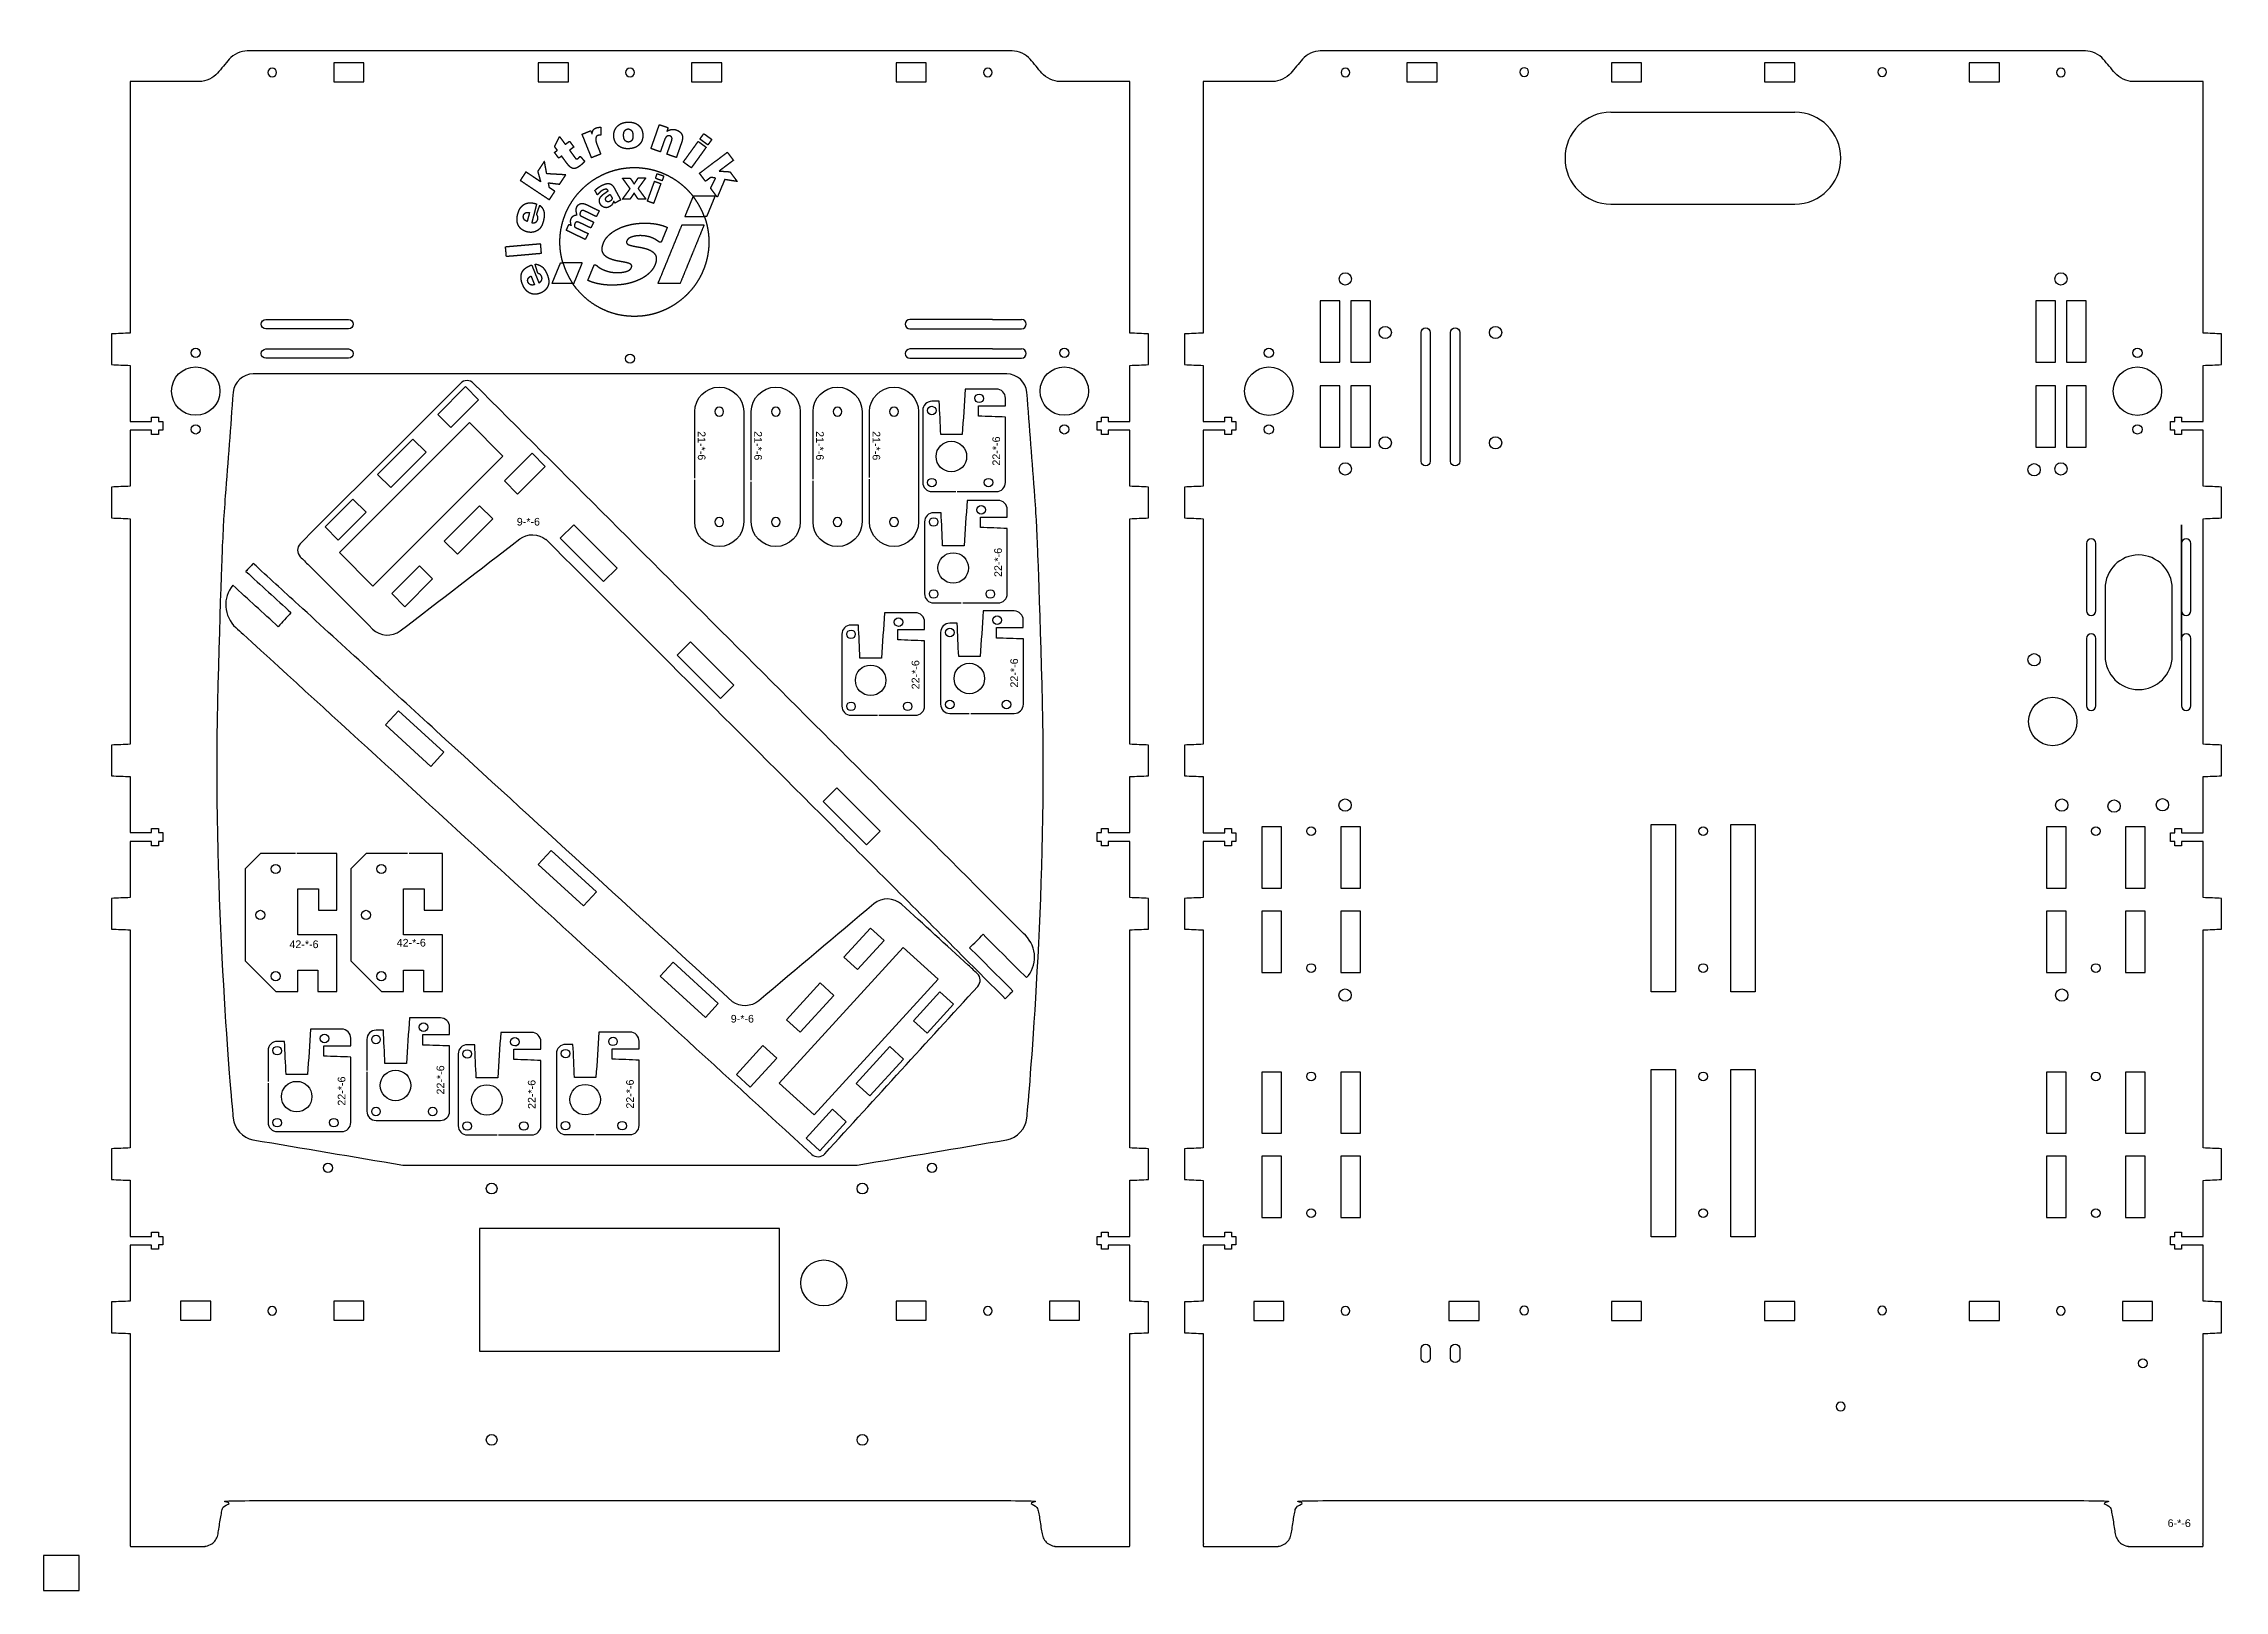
# Model space of a CAD drawing. Extents: x 0 to 712, y 0 to 505.
import ezdxf

# ---------------------------------------------------------------- set-up
doc = ezdxf.new("R2010")
doc.units = 0
doc.layers.get('0').update_dxf_attribs({"linetype": 'CONTINUOUS'})
for name, color, linetype in [('GRAVIRANJE', 3, 'CONTINUOUS'), ('HOLES', 160, 'CONTINUOUS'), ('IZREZ', 7, 'CONTINUOUS'), ('PRVI_IZREZ', 6, 'CONTINUOUS')]:
    doc.layers.add(name, color=color, linetype=linetype)
doc.styles.get("Standard").update_dxf_attribs({"font": 'ARIAL.TTF'})

msp = doc.modelspace()

# ---------------------------------------------------------------- texts
at = {"layer": 'GRAVIRANJE'}
for s, rotation, p in [('21-*-6', 270, (213.53, 378.27)), ('21-*-6', 270, (231.96, 378.27)), ('21-*-6', 270, (252.13, 378.27)), ('21-*-6', 270, (270.56, 378.27)), ('22-*-6', 90.23052, (312.2, 367.03)), ('22-*-6', 90.23052, (312.81, 330.68)), ('22-*-6', 90.23052, (285.84, 294.03)), ('22-*-6', 90.23052, (318.06, 294.61)), ('22-*-6', 90.23052, (130.79, 161.82)), ('22-*-6', 90.23052, (98.52, 158.17)), ('22-*-6', 90.23052, (160.58, 157.09)), ('22-*-6', 90.23052, (192.66, 157.2))]:
    msp.add_text(s, height=2.5, rotation=rotation, dxfattribs=at).set_placement(p)
for s, p in [('9-*-6', (154.44, 347.47)), ('42-*-6', (80.23, 209.58)), ('42-*-6', (115.24, 210.09)), ('9-*-6', (224.28, 185.28)), ('6-*-6', (693.26, 20.68))]:
    msp.add_text(s, height=2.5, dxfattribs=at).set_placement(p)

# ---------------------------------------------------------------- linework, layer by layer
for p, q in [((11.55, 11.34), (0, 11.34)), ((0, 11.34), (0, 0)), ((11.55, 0), (11.55, 11.34)), ((0, 0), (11.55, 0))]:
    msp.add_line(p, q)
at = {"layer": 'GRAVIRANJE'}
for points in [[(181.21, 477.41), (181.21, 477.41), (181.22, 477.41), (181.22, 477.41), (181.23, 477.41), (181.24, 477.41), (181.24, 477.42), (181.24, 477.42), (181.25, 477.42), (181.26, 477.42), (181.26, 477.42), (181.27, 477.42), (181.27, 477.42), (181.28, 477.42), (181.28, 477.42), (181.29, 477.42), (181.29, 477.42), (181.3, 477.42), (181.31, 477.42), (181.31, 477.42), (181.31, 477.42), (181.32, 477.42), (181.33, 477.42), (181.33, 477.42), (181.34, 477.42), (181.34, 477.42), (181.35, 477.42), (181.35, 477.42), (181.36, 477.42), (181.36, 477.42), (181.37, 477.42), (181.37, 477.42), (181.38, 477.42), (181.38, 477.42), (181.39, 477.42), (181.4, 477.42), (181.4, 477.42), (181.41, 477.42), (181.41, 477.43), (181.41, 477.43), (181.42, 477.43), (181.43, 477.43), (181.43, 477.43), (181.44, 477.43), (181.44, 477.43), (181.45, 477.43), (181.45, 477.43), (181.46, 477.43), (181.47, 477.43), (181.47, 477.43), (181.47, 477.43), (181.48, 477.43), (181.48, 477.43), (181.49, 477.43), (181.5, 477.43), (181.5, 477.43), (181.51, 477.43), (181.51, 477.43), (181.52, 477.43), (181.52, 477.43), (181.53, 477.43), (181.54, 477.43), (181.54, 477.43), (181.54, 477.43), (181.55, 477.43), (181.55, 477.43), (181.56, 477.43), (181.57, 477.43), (181.57, 477.43), (181.58, 477.43), (181.58, 477.43), (181.59, 477.43), (181.59, 477.43), (181.6, 477.43), (181.61, 477.44), (181.61, 477.44), (181.61, 477.44), (181.62, 477.44), (181.63, 477.44), (181.63, 477.44), (181.64, 477.44), (181.64, 477.44), (181.64, 477.44), (181.65, 477.44), (181.66, 477.44), (181.66, 477.44), (181.67, 477.44), (181.68, 477.44), (181.68, 477.44), (181.68, 477.44), (181.69, 477.44), (181.7, 477.44), (181.7, 477.44), (181.71, 477.44), (181.71, 477.44), (181.72, 477.44), (181.72, 477.44), (181.73, 477.44), (181.73, 477.44), (181.74, 477.44), (181.74, 477.44), (181.75, 477.44), (181.75, 477.44), (181.76, 477.44), (181.77, 477.44), (181.77, 477.44), (181.78, 477.44), (181.78, 477.44), (181.79, 477.44), (181.79, 477.44), (181.8, 477.44), (181.81, 477.44), (181.81, 477.44), (181.81, 477.44), (181.82, 477.44), (181.83, 477.44), (181.83, 477.44), (181.84, 477.44), (181.84, 477.44), (181.85, 477.44), (181.85, 477.44), (181.86, 477.44), (181.86, 477.44), (181.87, 477.44), (181.88, 477.44), (181.88, 477.44), (181.88, 477.44), (181.88, 477.42), (181.89, 477.4), (181.89, 477.38), (181.89, 477.36), (181.89, 477.34), (181.89, 477.32), (181.89, 477.3), (181.89, 477.28), (181.89, 477.26), (181.89, 477.24), (181.89, 477.22), (181.89, 477.2), (181.89, 477.18), (181.89, 477.16), (181.89, 477.14), (181.89, 477.12), (181.89, 477.1), (181.89, 477.08), (181.89, 477.06), (181.89, 477.04), (181.89, 477.02), (181.89, 477), (181.89, 476.98), (181.89, 476.96), (181.89, 476.94), (181.89, 476.92), (181.89, 476.9), (181.89, 476.88), (181.89, 476.86), (181.89, 476.84), (181.89, 476.82), (181.89, 476.8), (181.89, 476.78), (181.89, 476.76), (181.89, 476.74), (181.89, 476.72), (181.89, 476.7), (181.89, 476.68), (181.89, 476.66), (181.89, 476.64), (181.89, 476.62), (181.89, 476.6), (181.89, 476.58), (181.89, 476.56), (181.89, 476.54), (181.89, 476.52), (181.89, 476.5), (181.89, 476.48), (181.89, 476.46), (181.89, 476.44), (181.89, 476.42), (181.89, 476.4), (181.89, 476.38), (181.89, 476.36), (181.89, 476.34), (181.89, 476.32), (181.89, 476.3), (181.89, 476.28), (181.89, 476.26), (181.89, 476.24), (181.89, 476.22), (181.89, 476.2), (181.88, 476.18), (181.88, 476.16), (181.88, 476.14), (181.88, 476.12), (181.88, 476.1), (181.88, 476.08), (181.88, 476.06), (181.88, 476.04), (181.88, 476.02), (181.88, 476), (181.88, 475.98), (181.88, 475.96), (181.88, 475.94), (181.88, 475.92), (181.88, 475.9), (181.88, 475.88), (181.88, 475.86), (181.88, 475.84), (181.88, 475.82), (181.88, 475.8), (181.88, 475.78), (181.88, 475.76), (181.88, 475.74), (181.88, 475.72), (181.88, 475.7), (181.88, 475.68), (181.88, 475.66), (181.88, 475.64), (181.88, 475.62), (181.87, 475.6), (181.87, 475.58), (181.87, 475.56), (181.87, 475.54), (181.87, 475.52), (181.87, 475.5), (181.87, 475.48), (181.87, 475.46), (181.87, 475.44), (181.87, 475.42), (181.87, 475.4), (181.87, 475.38), (181.87, 475.36), (181.87, 475.34), (181.87, 475.32), (181.87, 475.3), (181.87, 475.28), (181.86, 475.26), (181.86, 475.24), (181.86, 475.22), (181.86, 475.2), (181.86, 475.18), (181.86, 475.16), (181.86, 475.14), (181.86, 475.12), (181.86, 475.1), (181.86, 475.08), (181.86, 475.06), (181.86, 475.04), (181.86, 475.02), (181.86, 475), (181.86, 474.98), (181.86, 474.96), (181.86, 474.94), (181.86, 474.92), (181.86, 474.9), (181.85, 474.9), (181.83, 474.9), (181.82, 474.9), (181.81, 474.9), (181.8, 474.9), (181.78, 474.89), (181.77, 474.89), (181.76, 474.89), (181.74, 474.89), (181.73, 474.89), (181.72, 474.89), (181.71, 474.89), (181.7, 474.89), (181.68, 474.89), (181.67, 474.89), (181.66, 474.89), (181.64, 474.89), (181.63, 474.89), (181.62, 474.89), (181.61, 474.89), (181.59, 474.89), (181.58, 474.89), (181.57, 474.89), (181.56, 474.89), (181.54, 474.88), (181.53, 474.88), (181.52, 474.88), (181.51, 474.88), (181.49, 474.88), (181.48, 474.88), (181.47, 474.88), (181.45, 474.87), (181.44, 474.87), (181.43, 474.87), (181.41, 474.87), (181.4, 474.87), (181.39, 474.87), (181.38, 474.86), (181.37, 474.86), (181.35, 474.86), (181.34, 474.86), (181.33, 474.86), (181.31, 474.85), (181.3, 474.85), (181.29, 474.85), (181.27, 474.85), (181.26, 474.85), (181.25, 474.85), (181.24, 474.85), (181.23, 474.84), (181.21, 474.84), (181.2, 474.84), (181.19, 474.83), (181.17, 474.83), (181.16, 474.83), (181.15, 474.82), (181.14, 474.82), (181.13, 474.82), (181.11, 474.82), (181.1, 474.82), (181.09, 474.81), (181.07, 474.81), (181.07, 474.81), (181.05, 474.8), (181.04, 474.8), (181.03, 474.79), (181.01, 474.79), (181, 474.79), (180.99, 474.78), (180.98, 474.78), (180.97, 474.78), (180.96, 474.77), (180.94, 474.77), (180.93, 474.76), (180.92, 474.76), (180.91, 474.75), (180.9, 474.75), (180.89, 474.75), (180.87, 474.74), (180.86, 474.74), (180.85, 474.73), (180.84, 474.72), (180.83, 474.72), (180.82, 474.72), (180.8, 474.71), (180.8, 474.7), (180.78, 474.7), (180.77, 474.69), (180.76, 474.68), (180.75, 474.68), (180.74, 474.68), (180.73, 474.67), (180.72, 474.66), (180.71, 474.65), (180.7, 474.65), (180.69, 474.64), (180.68, 474.64), (180.67, 474.63), (180.66, 474.62), (180.65, 474.61), (180.64, 474.61), (180.63, 474.6), (180.62, 474.59), (180.61, 474.58), (180.6, 474.58), (180.59, 474.57), (180.58, 474.56), (180.57, 474.55), (180.56, 474.54), (180.55, 474.53), (180.54, 474.52), (180.53, 474.51), (180.53, 474.51), (180.52, 474.5), (180.51, 474.49), (180.5, 474.48), (180.49, 474.47), (180.48, 474.46), (180.47, 474.45), (180.46, 474.44), (180.46, 474.43), (180.45, 474.42), (180.44, 474.41), (180.43, 474.4), (180.43, 474.39), (180.42, 474.38), (180.41, 474.37), (180.4, 474.35), (180.39, 474.34), (180.39, 474.33), (180.38, 474.31), (180.37, 474.3), (180.36, 474.28), (180.36, 474.27), (180.35, 474.26), (180.34, 474.24), (180.34, 474.23), (180.33, 474.22), (180.32, 474.2), (180.32, 474.19), (180.31, 474.17), (180.31, 474.16), (180.3, 474.15), (180.3, 474.14), (180.29, 474.12), (180.29, 474.11), (180.28, 474.09), (180.28, 474.08), (180.27, 474.06), (180.27, 474.05), (180.26, 474.04), (180.26, 474.02), (180.26, 474.01), (180.26, 473.99), (180.25, 473.98), (180.25, 473.96), (180.24, 473.95), (180.24, 473.94), (180.24, 473.92), (180.23, 473.9), (180.23, 473.89), (180.23, 473.87), (180.22, 473.86), (180.22, 473.85), (180.22, 473.83), (180.22, 473.82), (180.22, 473.8), (180.22, 473.79), (180.22, 473.77), (180.21, 473.76), (180.21, 473.74), (180.21, 473.73), (180.21, 473.71), (180.21, 473.7), (180.21, 473.68), (180.21, 473.67), (180.21, 473.66), (180.21, 473.64), (180.21, 473.63), (180.21, 473.61), (180.2, 473.6), (180.2, 473.58), (180.2, 473.57), (180.2, 473.55), (180.21, 473.53), (180.21, 473.52), (180.21, 473.5), (180.21, 473.49), (180.21, 473.47), (180.21, 473.46), (180.21, 473.44), (180.21, 473.43), (180.21, 473.41), (180.21, 473.4), (180.21, 473.39), (180.21, 473.37), (180.22, 473.36), (180.22, 473.34), (180.22, 473.33), (180.22, 473.31), (180.22, 473.3), (180.22, 473.28), (180.22, 473.26), (180.22, 473.25), (180.23, 473.23), (180.23, 473.22), (180.23, 473.2), (180.23, 473.19), (180.24, 473.17), (180.24, 473.16), (180.24, 473.14), (180.24, 473.13), (180.25, 473.11), (180.25, 473.1), (180.25, 473.08), (180.26, 473.07), (180.26, 473.05), (180.26, 473.04), (180.26, 473.02), (180.26, 473.01), (180.27, 472.99), (180.27, 472.98), (180.27, 472.96), (180.28, 472.95), (180.28, 472.93), (180.28, 472.92), (180.29, 472.9), (180.29, 472.89), (180.29, 472.87), (180.29, 472.86), (180.3, 472.84), (180.3, 472.83), (180.3, 472.81), (180.31, 472.8), (180.31, 472.79), (180.31, 472.77), (180.32, 472.75), (180.32, 472.74), (180.32, 472.72), (180.32, 472.71), (180.33, 472.69), (180.33, 472.68), (180.34, 472.67), (180.34, 472.65), (180.34, 472.64), (180.35, 472.62), (180.35, 472.61), (180.36, 472.59), (180.36, 472.58), (180.36, 472.56), (180.36, 472.55), (180.37, 472.54), (180.37, 472.52), (180.37, 472.51), (180.38, 472.48), (180.39, 472.45), (180.4, 472.42), (180.41, 472.38), (180.42, 472.35), (180.43, 472.32), (180.44, 472.29), (180.45, 472.26), (180.46, 472.23), (180.47, 472.2), (180.48, 472.17), (180.49, 472.14), (180.5, 472.11), (180.51, 472.08), (180.52, 472.04), (180.53, 472.01), (180.54, 471.98), (180.55, 471.95), (180.56, 471.92), (180.57, 471.89), (180.58, 471.86), (180.59, 471.83), (180.6, 471.8), (180.61, 471.77), (180.63, 471.74), (180.63, 471.71), (180.65, 471.68), (180.66, 471.65), (180.67, 471.62), (180.68, 471.59), (180.69, 471.56), (180.7, 471.53), (180.71, 471.5), (180.73, 471.47), (180.73, 471.44), (180.75, 471.4), (180.76, 471.37), (180.77, 471.34), (180.78, 471.31), (180.79, 471.29), (180.8, 471.26), (180.82, 471.23), (180.83, 471.2), (180.84, 471.16), (180.85, 471.13), (180.87, 471.1), (180.87, 471.07), (180.89, 471.04), (180.9, 471.01), (180.91, 470.99), (180.92, 470.96), (180.93, 470.93), (180.95, 470.89), (180.96, 470.86), (180.97, 470.83), (180.98, 470.8), (181, 470.77), (181.01, 470.75), (181.02, 470.72), (181.03, 470.69), (181.04, 470.66), (181.06, 470.62), (181.07, 470.59), (181.08, 470.56), (181.1, 470.54), (181.1, 470.51), (181.12, 470.48), (181.13, 470.45), (181.14, 470.42), (181.16, 470.39), (181.17, 470.35), (181.18, 470.33), (181.19, 470.3), (181.2, 470.27), (181.22, 470.24), (181.23, 470.21), (181.24, 470.18), (181.25, 470.15), (181.27, 470.12), (181.28, 470.09), (181.29, 470.06), (181.31, 470.03), (181.31, 470), (181.33, 469.97), (181.34, 469.94), (181.35, 469.91), (181.37, 469.88), (181.37, 469.85), (181.39, 469.82), (181.4, 469.79), (181.41, 469.76), (181.42, 469.73), (181.44, 469.7), (181.45, 469.67), (181.46, 469.64), (181.47, 469.61), (181.48, 469.58), (181.5, 469.55), (181.51, 469.52), (181.52, 469.49), (181.53, 469.46), (181.54, 469.43), (181.55, 469.4), (181.57, 469.37), (181.58, 469.34), (181.59, 469.31), (181.6, 469.28), (181.61, 469.25), (181.62, 469.22), (181.64, 469.19), (181.64, 469.16), (181.66, 469.13), (181.67, 469.1), (181.68, 469.07), (181.69, 469.03), (181.7, 469), (181.71, 468.97), (181.72, 468.94), (181.73, 468.91), (181.74, 468.88), (181.75, 468.85), (181.77, 468.82), (181.78, 468.79), (181.78, 468.76), (181.8, 468.73), (181.81, 468.7), (181.81, 468.67), (181.79, 468.66), (181.77, 468.65), (181.74, 468.64), (181.72, 468.63), (181.7, 468.63), (181.68, 468.62), (181.65, 468.6), (181.63, 468.59), (181.61, 468.59), (181.58, 468.58), (181.56, 468.57), (181.54, 468.56), (181.51, 468.55), (181.49, 468.54), (181.47, 468.53), (181.44, 468.52), (181.42, 468.51), (181.39, 468.5), (181.37, 468.49), (181.35, 468.48), (181.32, 468.47), (181.3, 468.46), (181.27, 468.46), (181.25, 468.45), (181.23, 468.44), (181.2, 468.43), (181.18, 468.42), (181.16, 468.41), (181.14, 468.4), (181.11, 468.39), (181.09, 468.38), (181.07, 468.37), (181.04, 468.36), (181.02, 468.35), (181, 468.34), (180.97, 468.33), (180.95, 468.32), (180.93, 468.31), (180.9, 468.3), (180.88, 468.29), (180.86, 468.29), (180.83, 468.27), (180.81, 468.26), (180.79, 468.26), (180.76, 468.25), (180.74, 468.24), (180.71, 468.23), (180.69, 468.22), (180.67, 468.21), (180.64, 468.2), (180.62, 468.19), (180.6, 468.18), (180.57, 468.17), (180.55, 468.16), (180.53, 468.15), (180.5, 468.14), (180.48, 468.13), (180.46, 468.12), (180.43, 468.11), (180.41, 468.1), (180.39, 468.09), (180.36, 468.09), (180.34, 468.08), (180.32, 468.06), (180.29, 468.05), (180.27, 468.05), (180.25, 468.04), (180.22, 468.03), (180.2, 468.02), (180.18, 468.01), (180.16, 468), (180.13, 467.99), (180.11, 467.98), (180.09, 467.97), (180.06, 467.96), (180.04, 467.95), (180.01, 467.94), (179.99, 467.93), (179.97, 467.92), (179.94, 467.92), (179.92, 467.9), (179.9, 467.89), (179.87, 467.88), (179.85, 467.88), (179.83, 467.87), (179.8, 467.86), (179.78, 467.85), (179.75, 467.84), (179.73, 467.83), (179.71, 467.82), (179.68, 467.81), (179.66, 467.8), (179.64, 467.79), (179.61, 467.78), (179.59, 467.77), (179.57, 467.76), (179.55, 467.75), (179.52, 467.75), (179.5, 467.74), (179.48, 467.73), (179.45, 467.72), (179.43, 467.71), (179.41, 467.7), (179.38, 467.69), (179.36, 467.68), (179.34, 467.67), (179.31, 467.66), (179.29, 467.65), (179.27, 467.64), (179.24, 467.63), (179.22, 467.62), (179.19, 467.61), (179.17, 467.61), (179.15, 467.6), (179.12, 467.59), (179.1, 467.58), (179.08, 467.57), (179.05, 467.56), (179.03, 467.55), (179.01, 467.54), (178.98, 467.53), (178.96, 467.52), (178.94, 467.51), (178.91, 467.51), (178.89, 467.5), (178.87, 467.49), (178.84, 467.48), (178.82, 467.54), (178.79, 467.6), (178.77, 467.66), (178.74, 467.72), (178.72, 467.78), (178.7, 467.84), (178.67, 467.9), (178.65, 467.96), (178.62, 468.02), (178.6, 468.09), (178.57, 468.14), (178.55, 468.2), (178.53, 468.26), (178.5, 468.32), (178.47, 468.39), (178.45, 468.45), (178.43, 468.51), (178.4, 468.57), (178.38, 468.63), (178.35, 468.69), (178.33, 468.75), (178.3, 468.81), (178.28, 468.87), (178.26, 468.93), (178.23, 468.99), (178.21, 469.05), (178.18, 469.11), (178.16, 469.17), (178.13, 469.23), (178.11, 469.29), (178.09, 469.35), (178.06, 469.41), (178.04, 469.47), (178.01, 469.54), (177.99, 469.6), (177.96, 469.66), (177.94, 469.72), (177.92, 469.78), (177.89, 469.84), (177.87, 469.9), (177.84, 469.96), (177.82, 470.02), (177.79, 470.08), (177.77, 470.14), (177.75, 470.2), (177.72, 470.26), (177.69, 470.32), (177.67, 470.39), (177.65, 470.45), (177.62, 470.5), (177.6, 470.56), (177.58, 470.62), (177.55, 470.69), (177.52, 470.75), (177.5, 470.81), (177.48, 470.87), (177.45, 470.93), (177.43, 470.99), (177.41, 471.05), (177.38, 471.11), (177.35, 471.17), (177.33, 471.23), (177.31, 471.29), (177.28, 471.35), (177.26, 471.41), (177.24, 471.47), (177.21, 471.54), (177.18, 471.6), (177.16, 471.66), (177.14, 471.72), (177.11, 471.78), (177.09, 471.84), (177.07, 471.9), (177.04, 471.96), (177.02, 472.02), (176.99, 472.08), (176.97, 472.14), (176.94, 472.2), (176.92, 472.26), (176.9, 472.32), (176.87, 472.38), (176.85, 472.45), (176.82, 472.51), (176.8, 472.57), (176.77, 472.63), (176.75, 472.69), (176.73, 472.75), (176.7, 472.81), (176.68, 472.87), (176.65, 472.93), (176.63, 472.99), (176.6, 473.05), (176.58, 473.11), (176.56, 473.17), (176.54, 473.23), (176.51, 473.3), (176.49, 473.36), (176.46, 473.42), (176.44, 473.48), (176.41, 473.54), (176.39, 473.6), (176.37, 473.66), (176.34, 473.72), (176.32, 473.78), (176.29, 473.84), (176.27, 473.9), (176.24, 473.96), (176.22, 474.02), (176.2, 474.08), (176.17, 474.14), (176.15, 474.21), (176.13, 474.27), (176.1, 474.33), (176.07, 474.39), (176.05, 474.45), (176.03, 474.51), (176, 474.57), (175.98, 474.63), (175.96, 474.69), (175.93, 474.75), (175.91, 474.81), (175.88, 474.87), (175.86, 474.93), (175.83, 474.99), (175.81, 475.05), (175.79, 475.12), (175.76, 475.18), (175.79, 475.19), (175.81, 475.19), (175.83, 475.2), (175.85, 475.21), (175.87, 475.22), (175.89, 475.23), (175.92, 475.24), (175.94, 475.25), (175.96, 475.26), (175.98, 475.26), (176, 475.28), (176.03, 475.29), (176.05, 475.29), (176.07, 475.3), (176.09, 475.31), (176.11, 475.32), (176.13, 475.33), (176.16, 475.34), (176.18, 475.35), (176.2, 475.36), (176.22, 475.36), (176.24, 475.37), (176.27, 475.38), (176.29, 475.39), (176.31, 475.4), (176.33, 475.41), (176.35, 475.42), (176.37, 475.43), (176.4, 475.44), (176.42, 475.45), (176.44, 475.46), (176.46, 475.46), (176.48, 475.47), (176.5, 475.48), (176.53, 475.49), (176.55, 475.5), (176.57, 475.51), (176.6, 475.52), (176.62, 475.53), (176.64, 475.54), (176.66, 475.55), (176.68, 475.56), (176.71, 475.56), (176.73, 475.57), (176.75, 475.58), (176.77, 475.59), (176.79, 475.6), (176.81, 475.61), (176.84, 475.62), (176.86, 475.63), (176.88, 475.63), (176.9, 475.65), (176.92, 475.66), (176.94, 475.66), (176.97, 475.67), (176.99, 475.68), (177.01, 475.69), (177.03, 475.7), (177.05, 475.71), (177.08, 475.72), (177.1, 475.73), (177.12, 475.73), (177.14, 475.74), (177.16, 475.75), (177.18, 475.76), (177.21, 475.77), (177.23, 475.78), (177.25, 475.79), (177.28, 475.8), (177.3, 475.8), (177.32, 475.81), (177.34, 475.83), (177.36, 475.83), (177.38, 475.84), (177.41, 475.85), (177.43, 475.86), (177.45, 475.87), (177.47, 475.88), (177.49, 475.89), (177.52, 475.9), (177.54, 475.9), (177.56, 475.91), (177.58, 475.92), (177.6, 475.93), (177.62, 475.94), (177.65, 475.95), (177.67, 475.96), (177.69, 475.97), (177.72, 475.97), (177.74, 475.98), (177.76, 475.99), (177.78, 476), (177.8, 476.01), (177.82, 476.02), (177.85, 476.03), (177.87, 476.03), (177.89, 476.04), (177.91, 476.05), (177.93, 476.06), (177.96, 476.07), (177.98, 476.08), (178, 476.09), (178.02, 476.1), (178.04, 476.1), (178.06, 476.11), (178.09, 476.12), (178.11, 476.13), (178.13, 476.14), (178.16, 476.15), (178.18, 476.16), (178.2, 476.17), (178.22, 476.17), (178.24, 476.18), (178.26, 476.19), (178.29, 476.2), (178.31, 476.2), (178.33, 476.21), (178.35, 476.22), (178.37, 476.23), (178.4, 476.24), (178.42, 476.25), (178.44, 476.26), (178.46, 476.27), (178.49, 476.27), (178.51, 476.28), (178.53, 476.29), (178.55, 476.3), (178.56, 476.29), (178.56, 476.28), (178.56, 476.27), (178.57, 476.27), (178.57, 476.26), (178.57, 476.25), (178.57, 476.24), (178.58, 476.24), (178.58, 476.23), (178.59, 476.22), (178.59, 476.21), (178.59, 476.2), (178.6, 476.2), (178.6, 476.19), (178.6, 476.18), (178.6, 476.17), (178.61, 476.17), (178.61, 476.16), (178.61, 476.15), (178.62, 476.14), (178.62, 476.14), (178.63, 476.13), (178.63, 476.12), (178.63, 476.11), (178.63, 476.1), (178.64, 476.1), (178.64, 476.09), (178.64, 476.08), (178.65, 476.07), (178.65, 476.07), (178.65, 476.06), (178.66, 476.05), (178.66, 476.04), (178.66, 476.03), (178.67, 476.03), (178.67, 476.02), (178.67, 476.01), (178.67, 476), (178.68, 476), (178.68, 475.99), (178.69, 475.98), (178.69, 475.97), (178.69, 475.97), (178.7, 475.96), (178.7, 475.95), (178.7, 475.94), (178.7, 475.93), (178.71, 475.93), (178.71, 475.92), (178.71, 475.91), (178.72, 475.9), (178.72, 475.89), (178.72, 475.89), (178.73, 475.88), (178.73, 475.87), (178.73, 475.86), (178.73, 475.86), (178.74, 475.85), (178.74, 475.84), (178.74, 475.83), (178.75, 475.82), (178.75, 475.82), (178.76, 475.81), (178.76, 475.8), (178.76, 475.79), (178.77, 475.78), (178.77, 475.78), (178.77, 475.77), (178.77, 475.76), (178.78, 475.75), (178.78, 475.74), (178.78, 475.74), (178.79, 475.73), (178.79, 475.72), (178.79, 475.71), (178.8, 475.7), (178.8, 475.7), (178.8, 475.69), (178.8, 475.68), (178.81, 475.67), (178.81, 475.67), (178.81, 475.66), (178.82, 475.65), (178.82, 475.64), (178.82, 475.63), (178.83, 475.63), (178.83, 475.62), (178.83, 475.61), (178.84, 475.6), (178.84, 475.6), (178.84, 475.59), (178.84, 475.58), (178.85, 475.57), (178.85, 475.56), (178.85, 475.56), (178.86, 475.55), (178.86, 475.54), (178.86, 475.53), (178.87, 475.53), (178.87, 475.52), (178.87, 475.51), (178.87, 475.5), (178.88, 475.49), (178.88, 475.49), (178.88, 475.48), (178.89, 475.47), (178.89, 475.46), (178.89, 475.46), (178.9, 475.45), (178.9, 475.44), (178.9, 475.43), (178.9, 475.43), (178.91, 475.42), (178.91, 475.41), (178.91, 475.4), (178.92, 475.39), (178.92, 475.39), (178.92, 475.38), (178.93, 475.37), (178.93, 475.36), (178.94, 475.36), (178.94, 475.35), (178.94, 475.34), (178.94, 475.33), (178.94, 475.32), (178.95, 475.32), (178.95, 475.31), (178.95, 475.31), (178.95, 475.31), (178.95, 475.31), (178.95, 475.31), (178.95, 475.31), (178.95, 475.31), (178.95, 475.31), (178.96, 475.31), (178.96, 475.31), (178.96, 475.31), (178.96, 475.31), (178.96, 475.3), (178.96, 475.3), (178.96, 475.3), (178.96, 475.3), (178.96, 475.3), (178.96, 475.3), (178.96, 475.3), (178.96, 475.3), (178.96, 475.3), (178.96, 475.3), (178.96, 475.3), (178.96, 475.3), (178.96, 475.3), (178.97, 475.3), (178.97, 475.3), (178.97, 475.3), (178.97, 475.3), (178.97, 475.3), (178.97, 475.3), (178.97, 475.3), (178.97, 475.3), (178.97, 475.3), (178.97, 475.3), (178.97, 475.3), (178.97, 475.3), (178.97, 475.29), (178.97, 475.29), (178.97, 475.29), (178.97, 475.29), (178.97, 475.29), (178.97, 475.29), (178.97, 475.29), (178.97, 475.29), (178.97, 475.29), (178.98, 475.29), (178.98, 475.29), (178.98, 475.29), (178.98, 475.29), (178.98, 475.29), (178.98, 475.29), (178.98, 475.29), (178.98, 475.29), (178.98, 475.29), (178.98, 475.29), (178.98, 475.29), (178.98, 475.29), (178.98, 475.29), (178.99, 475.29), (178.99, 475.29), (178.99, 475.29), (178.99, 475.29), (178.99, 475.29), (178.99, 475.29), (178.99, 475.29), (178.99, 475.29), (178.99, 475.29), (178.99, 475.29), (178.99, 475.29), (178.99, 475.28), (178.99, 475.28), (179, 475.28), (179, 475.28), (179, 475.28), (179, 475.28), (179, 475.28), (179, 475.28), (179, 475.28), (179, 475.28), (179, 475.28), (179, 475.28), (179, 475.28), (179, 475.28), (179, 475.28), (179.01, 475.28), (179.01, 475.28), (179.01, 475.28), (179.01, 475.28), (179.01, 475.28), (179.01, 475.28), (179.01, 475.28), (179.01, 475.27), (179.01, 475.27), (179.01, 475.27), (179.01, 475.27), (179.01, 475.27), (179.01, 475.27), (179.01, 475.27), (179.01, 475.27), (179.01, 475.27), (179.01, 475.27), (179.01, 475.27), (179.01, 475.27), (179.01, 475.27), (179.01, 475.27), (179.02, 475.27), (179.02, 475.27), (179.02, 475.27), (179.02, 475.27), (179.02, 475.27), (179.02, 475.27), (179.02, 475.27), (179.02, 475.27), (179.02, 475.27), (179.02, 475.27), (179.02, 475.27), (179.02, 475.27), (179.02, 475.26), (179.02, 475.26), (179.02, 475.26), (179.02, 475.26), (179.02, 475.26), (179.03, 475.26), (179.03, 475.26), (179.03, 475.26), (179.03, 475.26), (179.03, 475.26), (179.03, 475.28), (179.03, 475.29), (179.03, 475.3), (179.03, 475.31), (179.03, 475.32), (179.04, 475.34), (179.04, 475.35), (179.04, 475.36), (179.04, 475.38), (179.04, 475.39), (179.04, 475.4), (179.04, 475.42), (179.04, 475.43), (179.05, 475.44), (179.05, 475.45), (179.05, 475.46), (179.05, 475.48), (179.05, 475.49), (179.06, 475.5), (179.06, 475.52), (179.06, 475.53), (179.06, 475.54), (179.07, 475.56), (179.07, 475.57), (179.07, 475.58), (179.07, 475.6), (179.07, 475.61), (179.07, 475.62), (179.08, 475.63), (179.08, 475.64), (179.08, 475.66), (179.08, 475.67), (179.09, 475.68), (179.09, 475.7), (179.09, 475.71), (179.1, 475.72), (179.1, 475.73), (179.1, 475.75), (179.1, 475.76), (179.11, 475.77), (179.11, 475.78), (179.11, 475.8), (179.11, 475.81), (179.12, 475.82), (179.12, 475.83), (179.12, 475.85), (179.13, 475.86), (179.13, 475.87), (179.14, 475.89), (179.14, 475.9), (179.14, 475.91), (179.14, 475.92), (179.15, 475.93), (179.15, 475.95), (179.15, 475.96), (179.16, 475.97), (179.16, 475.98), (179.17, 476), (179.17, 476.01), (179.17, 476.02), (179.18, 476.03), (179.18, 476.05), (179.19, 476.06), (179.19, 476.07), (179.2, 476.08), (179.2, 476.1), (179.21, 476.11), (179.21, 476.12), (179.21, 476.13), (179.22, 476.14), (179.22, 476.16), (179.23, 476.17), (179.23, 476.18), (179.24, 476.19), (179.24, 476.2), (179.24, 476.21), (179.25, 476.23), (179.26, 476.24), (179.26, 476.25), (179.27, 476.26), (179.27, 476.27), (179.28, 476.29), (179.28, 476.3), (179.29, 476.31), (179.29, 476.32), (179.3, 476.33), (179.31, 476.34), (179.31, 476.35), (179.32, 476.37), (179.32, 476.38), (179.33, 476.39), (179.34, 476.4), (179.34, 476.41), (179.35, 476.42), (179.35, 476.44), (179.36, 476.44), (179.37, 476.46), (179.38, 476.47), (179.38, 476.48), (179.39, 476.49), (179.4, 476.5), (179.4, 476.51), (179.41, 476.52), (179.41, 476.53), (179.42, 476.54), (179.43, 476.55), (179.44, 476.56), (179.45, 476.58), (179.45, 476.58), (179.46, 476.59), (179.47, 476.61), (179.48, 476.61), (179.48, 476.63), (179.49, 476.64), (179.5, 476.64), (179.51, 476.65), (179.52, 476.67), (179.53, 476.68), (179.54, 476.68), (179.55, 476.7), (179.55, 476.71), (179.56, 476.71), (179.57, 476.72), (179.58, 476.73), (179.59, 476.75), (179.6, 476.75), (179.61, 476.76), (179.61, 476.77), (179.62, 476.78), (179.64, 476.79), (179.65, 476.8), (179.65, 476.81), (179.67, 476.82), (179.68, 476.83), (179.68, 476.84), (179.7, 476.85), (179.71, 476.86), (179.72, 476.87), (179.73, 476.88), (179.74, 476.88), (179.75, 476.89), (179.76, 476.9), (179.77, 476.91), (179.78, 476.92), (179.79, 476.93), (179.8, 476.94), (179.82, 476.95), (179.83, 476.95), (179.84, 476.96), (179.85, 476.97), (179.86, 476.98), (179.87, 476.98), (179.88, 476.99), (179.89, 477), (179.91, 477.01), (179.92, 477.02), (179.93, 477.02), (179.94, 477.03), (179.95, 477.04), (179.96, 477.05), (179.98, 477.05), (179.99, 477.06), (180, 477.07), (180.01, 477.08), (180.02, 477.08), (180.03, 477.09), (180.05, 477.1), (180.06, 477.1), (180.07, 477.11), (180.09, 477.12), (180.09, 477.12), (180.11, 477.13), (180.12, 477.13), (180.13, 477.14), (180.15, 477.15), (180.16, 477.15), (180.17, 477.16), (180.18, 477.17), (180.19, 477.17), (180.21, 477.18), (180.22, 477.18), (180.23, 477.19), (180.25, 477.19), (180.26, 477.2), (180.27, 477.21), (180.28, 477.21), (180.29, 477.22), (180.31, 477.22), (180.32, 477.22), (180.33, 477.23), (180.35, 477.24), (180.36, 477.24), (180.37, 477.25), (180.39, 477.25), (180.4, 477.25), (180.41, 477.26), (180.43, 477.26), (180.44, 477.27), (180.45, 477.27), (180.46, 477.28), (180.48, 477.28), (180.49, 477.29), (180.5, 477.29), (180.52, 477.29), (180.53, 477.3), (180.55, 477.3), (180.56, 477.31), (180.57, 477.31), (180.59, 477.32), (180.6, 477.32), (180.61, 477.32), (180.63, 477.32), (180.64, 477.33), (180.65, 477.33), (180.66, 477.33), (180.68, 477.34), (180.7, 477.34), (180.71, 477.34), (180.72, 477.35), (180.73, 477.35), (180.75, 477.35), (180.76, 477.35), (180.77, 477.36), (180.79, 477.36), (180.8, 477.36), (180.82, 477.37), (180.83, 477.37), (180.84, 477.37), (180.86, 477.37), (180.87, 477.38), (180.89, 477.38), (180.9, 477.38), (180.91, 477.38), (180.93, 477.39), (180.94, 477.39), (180.95, 477.39), (180.97, 477.39), (180.98, 477.39), (181, 477.39), (181.01, 477.39), (181.02, 477.39), (181.03, 477.4), (181.05, 477.4), (181.07, 477.4), (181.08, 477.4), (181.09, 477.4), (181.1, 477.4), (181.12, 477.4), (181.14, 477.41), (181.15, 477.41), (181.16, 477.41), (181.17, 477.41), (181.19, 477.41), (181.2, 477.41)], [(194.1, 478.14), (194.12, 478.12), (194.14, 478.1), (194.16, 478.08), (194.19, 478.06), (194.21, 478.04), (194.23, 478.03), (194.25, 478), (194.27, 477.99), (194.29, 477.96), (194.32, 477.95), (194.34, 477.93), (194.36, 477.9), (194.38, 477.89), (194.4, 477.86), (194.42, 477.84), (194.44, 477.82), (194.46, 477.8), (194.48, 477.78), (194.5, 477.76), (194.52, 477.74), (194.54, 477.72), (194.56, 477.69), (194.57, 477.67), (194.6, 477.65), (194.61, 477.63), (194.63, 477.61), (194.65, 477.59), (194.67, 477.56), (194.69, 477.54), (194.7, 477.52), (194.72, 477.49), (194.74, 477.47), (194.76, 477.45), (194.77, 477.42), (194.79, 477.4), (194.81, 477.38), (194.82, 477.35), (194.84, 477.33), (194.86, 477.3), (194.87, 477.28), (194.89, 477.25), (194.9, 477.23), (194.92, 477.21), (194.93, 477.18), (194.95, 477.16), (194.97, 477.13), (194.98, 477.11), (195, 477.08), (195.01, 477.06), (195.02, 477.03), (195.04, 477.01), (195.05, 476.98), (195.07, 476.96), (195.08, 476.93), (195.09, 476.91), (195.1, 476.88), (195.12, 476.85), (195.13, 476.83), (195.14, 476.8), (195.16, 476.78), (195.17, 476.75), (195.18, 476.72), (195.19, 476.7), (195.21, 476.67), (195.22, 476.64), (195.23, 476.62), (195.24, 476.59), (195.25, 476.56), (195.26, 476.54), (195.27, 476.51), (195.28, 476.48), (195.29, 476.46), (195.3, 476.43), (195.31, 476.4), (195.32, 476.37), (195.33, 476.35), (195.34, 476.32), (195.35, 476.29), (195.36, 476.27), (195.37, 476.24), (195.38, 476.21), (195.39, 476.18), (195.39, 476.15), (195.4, 476.13), (195.41, 476.1), (195.42, 476.07), (195.43, 476.04), (195.43, 476.01), (195.44, 475.98), (195.45, 475.96), (195.45, 475.93), (195.46, 475.9), (195.47, 475.87), (195.48, 475.84), (195.48, 475.81), (195.48, 475.79), (195.49, 475.76), (195.5, 475.73), (195.5, 475.7), (195.51, 475.67), (195.51, 475.64), (195.52, 475.62), (195.52, 475.59), (195.53, 475.56), (195.53, 475.53), (195.54, 475.5), (195.54, 475.47), (195.54, 475.44), (195.54, 475.41), (195.55, 475.39), (195.55, 475.36), (195.55, 475.32), (195.56, 475.3), (195.56, 475.27), (195.56, 475.24), (195.56, 475.21), (195.57, 475.18), (195.57, 475.16), (195.57, 475.12), (195.57, 475.09), (195.57, 475.07), (195.57, 475.04), (195.57, 475.01), (195.57, 474.98), (195.58, 474.95), (195.58, 474.92), (195.58, 474.9), (195.58, 474.87), (195.58, 474.85), (195.58, 474.82), (195.58, 474.8), (195.58, 474.77), (195.58, 474.75), (195.58, 474.72), (195.58, 474.7), (195.58, 474.68), (195.58, 474.65), (195.58, 474.62), (195.58, 474.6), (195.58, 474.58), (195.58, 474.55), (195.58, 474.53), (195.58, 474.5), (195.58, 474.48), (195.57, 474.45), (195.57, 474.43), (195.57, 474.41), (195.57, 474.38), (195.57, 474.35), (195.57, 474.33), (195.56, 474.31), (195.56, 474.28), (195.56, 474.26), (195.55, 474.23), (195.55, 474.21), (195.55, 474.18), (195.55, 474.16), (195.54, 474.14), (195.54, 474.11), (195.54, 474.08), (195.54, 474.06), (195.53, 474.04), (195.53, 474.01), (195.52, 473.99), (195.52, 473.96), (195.51, 473.94), (195.51, 473.91), (195.51, 473.89), (195.5, 473.87), (195.5, 473.84), (195.49, 473.82), (195.49, 473.8), (195.48, 473.77), (195.48, 473.74), (195.48, 473.72), (195.47, 473.7), (195.46, 473.67), (195.46, 473.65), (195.45, 473.63), (195.44, 473.6), (195.44, 473.58), (195.43, 473.56), (195.43, 473.53), (195.42, 473.51), (195.41, 473.48), (195.41, 473.46), (195.4, 473.43), (195.39, 473.41), (195.38, 473.39), (195.38, 473.36), (195.37, 473.34), (195.36, 473.32), (195.35, 473.3), (195.35, 473.27), (195.34, 473.25), (195.33, 473.23), (195.32, 473.2), (195.31, 473.18), (195.31, 473.16), (195.3, 473.13), (195.29, 473.11), (195.28, 473.09), (195.27, 473.06), (195.26, 473.04), (195.25, 473.02), (195.24, 473), (195.23, 472.98), (195.22, 472.95), (195.21, 472.93), (195.2, 472.91), (195.19, 472.89), (195.18, 472.86), (195.17, 472.84), (195.16, 472.82), (195.15, 472.8), (195.14, 472.78), (195.13, 472.75), (195.12, 472.73), (195.1, 472.71), (195.1, 472.69), (195.08, 472.67), (195.07, 472.65), (195.06, 472.62), (195.05, 472.6), (195.04, 472.58), (195.02, 472.56), (195.01, 472.54), (195, 472.52), (194.99, 472.49), (194.97, 472.48), (194.96, 472.45), (194.95, 472.43), (194.93, 472.41), (194.92, 472.39), (194.91, 472.37), (194.89, 472.35), (194.88, 472.33), (194.87, 472.31), (194.85, 472.29), (194.84, 472.27), (194.82, 472.25), (194.81, 472.23), (194.8, 472.21), (194.78, 472.19), (194.77, 472.17), (194.75, 472.15), (194.73, 472.13), (194.72, 472.11), (194.7, 472.09), (194.69, 472.08), (194.67, 472.05), (194.66, 472.04), (194.64, 472.01), (194.62, 471.99), (194.6, 471.97), (194.59, 471.95), (194.57, 471.93), (194.55, 471.91), (194.53, 471.88), (194.51, 471.86), (194.49, 471.84), (194.47, 471.82), (194.46, 471.8), (194.43, 471.78), (194.42, 471.76), (194.39, 471.74), (194.37, 471.72), (194.36, 471.7), (194.33, 471.68), (194.31, 471.66), (194.29, 471.64), (194.27, 471.62), (194.25, 471.6), (194.23, 471.58), (194.21, 471.57), (194.19, 471.54), (194.17, 471.53), (194.15, 471.51), (194.12, 471.49), (194.1, 471.47), (194.08, 471.45), (194.06, 471.44), (194.03, 471.42), (194.01, 471.4), (193.99, 471.38), (193.97, 471.37), (193.95, 471.35), (193.92, 471.33), (193.9, 471.32), (193.88, 471.3), (193.85, 471.29), (193.83, 471.27), (193.81, 471.25), (193.78, 471.24), (193.76, 471.22), (193.73, 471.21), (193.71, 471.19), (193.68, 471.18), (193.66, 471.16), (193.64, 471.15), (193.62, 471.13), (193.59, 471.12), (193.56, 471.1), (193.54, 471.09), (193.51, 471.07), (193.49, 471.06), (193.47, 471.05), (193.44, 471.03), (193.41, 471.02), (193.39, 471.01), (193.37, 471), (193.34, 470.98), (193.31, 470.97), (193.29, 470.96), (193.26, 470.94), (193.24, 470.93), (193.21, 470.92), (193.19, 470.91), (193.16, 470.89), (193.14, 470.89), (193.11, 470.87), (193.08, 470.86), (193.06, 470.85), (193.03, 470.84), (193.01, 470.83), (192.97, 470.82), (192.95, 470.81), (192.92, 470.8), (192.9, 470.79), (192.87, 470.78), (192.84, 470.77), (192.82, 470.76), (192.79, 470.75), (192.76, 470.74), (192.74, 470.73), (192.71, 470.72), (192.68, 470.71), (192.66, 470.7), (192.63, 470.69), (192.6, 470.69), (192.57, 470.68), (192.55, 470.67), (192.52, 470.66), (192.49, 470.65), (192.47, 470.64), (192.43, 470.64), (192.41, 470.63), (192.38, 470.62), (192.35, 470.62), (192.33, 470.61), (192.3, 470.6), (192.27, 470.59), (192.24, 470.59), (192.22, 470.58), (192.19, 470.57), (192.16, 470.57), (192.13, 470.56), (192.1, 470.56), (192.08, 470.55), (192.05, 470.55), (192.02, 470.54), (191.99, 470.53), (191.96, 470.53), (191.94, 470.52), (191.91, 470.52), (191.88, 470.52), (191.85, 470.51), (191.82, 470.51), (191.79, 470.5), (191.77, 470.5), (191.74, 470.49), (191.71, 470.49), (191.69, 470.49), (191.65, 470.48), (191.63, 470.48), (191.6, 470.48), (191.57, 470.47), (191.54, 470.47), (191.52, 470.47), (191.49, 470.46), (191.45, 470.46), (191.42, 470.45), (191.38, 470.45), (191.35, 470.45), (191.32, 470.45), (191.28, 470.44), (191.25, 470.44), (191.21, 470.44), (191.18, 470.43), (191.15, 470.43), (191.11, 470.43), (191.08, 470.42), (191.05, 470.42), (191.01, 470.42), (190.98, 470.42), (190.94, 470.42), (190.91, 470.42), (190.88, 470.42), (190.84, 470.42), (190.81, 470.42), (190.77, 470.42), (190.74, 470.42), (190.7, 470.42), (190.67, 470.42), (190.64, 470.42), (190.6, 470.42), (190.57, 470.42), (190.53, 470.42), (190.5, 470.42), (190.46, 470.42), (190.43, 470.42), (190.39, 470.42), (190.36, 470.42), (190.32, 470.42), (190.29, 470.42), (190.26, 470.43), (190.22, 470.43), (190.19, 470.43), (190.15, 470.44), (190.12, 470.44), (190.08, 470.44), (190.05, 470.45), (190.01, 470.45), (189.98, 470.45), (189.95, 470.46), (189.91, 470.46), (189.88, 470.47), (189.84, 470.47), (189.81, 470.48), (189.78, 470.48), (189.74, 470.49), (189.71, 470.49), (189.67, 470.5), (189.64, 470.51), (189.61, 470.51), (189.57, 470.52), (189.54, 470.52), (189.5, 470.53), (189.47, 470.54), (189.44, 470.55), (189.4, 470.56), (189.37, 470.56), (189.34, 470.57), (189.3, 470.58), (189.27, 470.59), (189.24, 470.59), (189.2, 470.6), (189.17, 470.61), (189.14, 470.62), (189.11, 470.63), (189.07, 470.64), (189.04, 470.65), (189.01, 470.66), (188.98, 470.67), (188.94, 470.68), (188.91, 470.69), (188.88, 470.7), (188.85, 470.72), (188.81, 470.73), (188.78, 470.74), (188.75, 470.75), (188.72, 470.76), (188.68, 470.78), (188.65, 470.79), (188.62, 470.8), (188.59, 470.82), (188.56, 470.83), (188.53, 470.84), (188.5, 470.86), (188.47, 470.87), (188.44, 470.89), (188.41, 470.9), (188.37, 470.92), (188.34, 470.93), (188.31, 470.95), (188.28, 470.96), (188.25, 470.98), (188.22, 471), (188.19, 471.01), (188.16, 471.03), (188.14, 471.04), (188.1, 471.06), (188.07, 471.08), (188.04, 471.1), (188.02, 471.11), (187.99, 471.13), (187.96, 471.15), (187.93, 471.17), (187.9, 471.19), (187.87, 471.21), (187.85, 471.23), (187.82, 471.25), (187.79, 471.27), (187.76, 471.29), (187.73, 471.31), (187.71, 471.33), (187.68, 471.35), (187.65, 471.37), (187.63, 471.39), (187.6, 471.41), (187.57, 471.44), (187.55, 471.46), (187.52, 471.48), (187.49, 471.5), (187.47, 471.53), (187.44, 471.55), (187.42, 471.57), (187.38, 471.61), (187.34, 471.65), (187.3, 471.69), (187.26, 471.72), (187.22, 471.76), (187.19, 471.8), (187.15, 471.84), (187.12, 471.88), (187.08, 471.92), (187.05, 471.96), (187.01, 472), (186.98, 472.04), (186.95, 472.08), (186.91, 472.13), (186.88, 472.17), (186.85, 472.21), (186.82, 472.25), (186.79, 472.3), (186.76, 472.35), (186.73, 472.39), (186.7, 472.43), (186.68, 472.48), (186.65, 472.52), (186.62, 472.57), (186.6, 472.62), (186.57, 472.66), (186.55, 472.71), (186.52, 472.76), (186.5, 472.81), (186.48, 472.86), (186.46, 472.9), (186.44, 472.95), (186.41, 473), (186.4, 473.05), (186.38, 473.1), (186.36, 473.15), (186.34, 473.2), (186.32, 473.25), (186.31, 473.3), (186.29, 473.35), (186.27, 473.4), (186.26, 473.45), (186.24, 473.5), (186.23, 473.56), (186.21, 473.6), (186.2, 473.66), (186.19, 473.71), (186.18, 473.76), (186.17, 473.81), (186.16, 473.87), (186.15, 473.92), (186.14, 473.97), (186.13, 474.03), (186.12, 474.08), (186.11, 474.13), (186.11, 474.18), (186.1, 474.24), (186.1, 474.29), (186.09, 474.34), (186.09, 474.4), (186.08, 474.45), (186.08, 474.5), (186.08, 474.56), (186.08, 474.61), (186.08, 474.66), (186.07, 474.72), (186.07, 474.77), (186.08, 474.82), (186.08, 474.88), (186.08, 474.93), (186.08, 474.99), (186.09, 475.04), (186.09, 475.09), (186.1, 475.15), (186.1, 475.2), (186.11, 475.25), (186.11, 475.3), (186.12, 475.36), (186.13, 475.41), (186.14, 475.46), (186.14, 475.52), (186.15, 475.57), (186.16, 475.62), (186.17, 475.67), (186.18, 475.73), (186.2, 475.78), (186.21, 475.83), (186.22, 475.88), (186.24, 475.93), (186.25, 475.98), (186.26, 476.03), (186.28, 476.09), (186.29, 476.14), (186.31, 476.19), (186.33, 476.24), (186.34, 476.29), (186.37, 476.34), (186.38, 476.39), (186.4, 476.44), (186.42, 476.49), (186.45, 476.54), (186.47, 476.58), (186.49, 476.63), (186.51, 476.68), (186.54, 476.73), (186.56, 476.78), (186.58, 476.82), (186.61, 476.87), (186.63, 476.91), (186.66, 476.96), (186.69, 477.01), (186.72, 477.05), (186.75, 477.1), (186.77, 477.14), (186.8, 477.18), (186.83, 477.23), (186.86, 477.27), (186.89, 477.32), (186.92, 477.36), (186.96, 477.4), (186.99, 477.44), (187.02, 477.48), (187.06, 477.52), (187.09, 477.56), (187.13, 477.6), (187.17, 477.64), (187.2, 477.68), (187.22, 477.7), (187.24, 477.73), (187.26, 477.74), (187.28, 477.76), (187.3, 477.78), (187.32, 477.8), (187.34, 477.82), (187.36, 477.84), (187.38, 477.86), (187.4, 477.88), (187.42, 477.9), (187.44, 477.92), (187.46, 477.94), (187.48, 477.96), (187.5, 477.97), (187.52, 477.99), (187.54, 478.01), (187.56, 478.03), (187.59, 478.05), (187.61, 478.06), (187.63, 478.08), (187.65, 478.1), (187.67, 478.12), (187.7, 478.13), (187.72, 478.15), (187.74, 478.17), (187.76, 478.18), (187.78, 478.2), (187.8, 478.22), (187.83, 478.23), (187.85, 478.25), (187.87, 478.27), (187.9, 478.28), (187.92, 478.3), (187.94, 478.31), (187.97, 478.33), (187.99, 478.34), (188.01, 478.35), (188.04, 478.37), (188.06, 478.38), (188.08, 478.4), (188.1, 478.41), (188.13, 478.43), (188.15, 478.44), (188.17, 478.45), (188.2, 478.47), (188.22, 478.48), (188.25, 478.5), (188.27, 478.51), (188.3, 478.52), (188.32, 478.54), (188.34, 478.55), (188.37, 478.56), (188.4, 478.57), (188.42, 478.58), (188.44, 478.6), (188.47, 478.61), (188.49, 478.62), (188.52, 478.63), (188.54, 478.64), (188.57, 478.65), (188.6, 478.67), (188.62, 478.68), (188.64, 478.69), (188.67, 478.7), (188.7, 478.71), (188.72, 478.72), (188.75, 478.73), (188.78, 478.74), (188.8, 478.75), (188.82, 478.76), (188.85, 478.77), (188.88, 478.78), (188.9, 478.79), (188.93, 478.8), (188.95, 478.81), (188.98, 478.82), (189.01, 478.83), (189.03, 478.84), (189.06, 478.84), (189.09, 478.85), (189.12, 478.86), (189.14, 478.87), (189.17, 478.88), (189.19, 478.88), (189.22, 478.89), (189.25, 478.9), (189.27, 478.91), (189.3, 478.91), (189.32, 478.92), (189.35, 478.93), (189.38, 478.94), (189.41, 478.94), (189.43, 478.95), (189.46, 478.96), (189.49, 478.96), (189.52, 478.97), (189.54, 478.98), (189.57, 478.98), (189.59, 478.99), (189.62, 478.99), (189.65, 479), (189.68, 479), (189.7, 479.01), (189.73, 479.01), (189.76, 479.02), (189.79, 479.02), (189.81, 479.03), (189.84, 479.03), (189.87, 479.04), (189.9, 479.04), (189.93, 479.04), (189.95, 479.05), (189.98, 479.05), (190, 479.05), (190.03, 479.06), (190.06, 479.06), (190.09, 479.07), (190.12, 479.07), (190.14, 479.07), (190.17, 479.08), (190.2, 479.08), (190.23, 479.08), (190.25, 479.08), (190.28, 479.08), (190.31, 479.09), (190.34, 479.09), (190.37, 479.09), (190.4, 479.09), (190.43, 479.1), (190.46, 479.1), (190.49, 479.1), (190.52, 479.1), (190.55, 479.11), (190.58, 479.11), (190.61, 479.11), (190.64, 479.11), (190.67, 479.11), (190.71, 479.11), (190.74, 479.11), (190.77, 479.11), (190.8, 479.12), (190.83, 479.12), (190.86, 479.12), (190.89, 479.12), (190.92, 479.12), (190.95, 479.12), (190.98, 479.12), (191.01, 479.12), (191.05, 479.12), (191.08, 479.12), (191.11, 479.12), (191.14, 479.12), (191.17, 479.12), (191.2, 479.11), (191.23, 479.11), (191.26, 479.11), (191.29, 479.11), (191.33, 479.11), (191.36, 479.11), (191.39, 479.11), (191.42, 479.11), (191.45, 479.11), (191.48, 479.1), (191.52, 479.1), (191.55, 479.1), (191.58, 479.09), (191.61, 479.09), (191.64, 479.09), (191.67, 479.08), (191.7, 479.08), (191.73, 479.08), (191.76, 479.08), (191.79, 479.07), (191.82, 479.07), (191.86, 479.06), (191.89, 479.06), (191.92, 479.05), (191.95, 479.05), (191.98, 479.04), (192.01, 479.04), (192.04, 479.03), (192.07, 479.03), (192.1, 479.02), (192.13, 479.02), (192.16, 479.01), (192.2, 479.01), (192.23, 479), (192.26, 478.99), (192.29, 478.98), (192.32, 478.98), (192.35, 478.97), (192.38, 478.97), (192.41, 478.96), (192.44, 478.95), (192.47, 478.94), (192.5, 478.94), (192.53, 478.93), (192.56, 478.92), (192.59, 478.91), (192.62, 478.9), (192.65, 478.89), (192.68, 478.88), (192.7, 478.88), (192.74, 478.87), (192.77, 478.86), (192.8, 478.84), (192.83, 478.84), (192.85, 478.83), (192.88, 478.81), (192.91, 478.81), (192.94, 478.79), (192.97, 478.78), (193, 478.77), (193.03, 478.76), (193.06, 478.75), (193.09, 478.74), (193.11, 478.73), (193.14, 478.71), (193.17, 478.7), (193.2, 478.69), (193.23, 478.67), (193.26, 478.66), (193.28, 478.65), (193.31, 478.64), (193.34, 478.62), (193.37, 478.61), (193.4, 478.6), (193.42, 478.58), (193.45, 478.57), (193.48, 478.55), (193.51, 478.54), (193.53, 478.52), (193.56, 478.51), (193.58, 478.49), (193.62, 478.47), (193.64, 478.46), (193.67, 478.44), (193.69, 478.43), (193.72, 478.41), (193.75, 478.4), (193.77, 478.38), (193.8, 478.36), (193.82, 478.34), (193.85, 478.33), (193.88, 478.31), (193.9, 478.29), (193.92, 478.27), (193.95, 478.25), (193.98, 478.23), (194, 478.21), (194.02, 478.2), (194.05, 478.17), (194.08, 478.16)], [(203.77, 477.33), (203.77, 477.32), (203.76, 477.31), (203.76, 477.3), (203.76, 477.29), (203.76, 477.28), (203.76, 477.27), (203.76, 477.26), (203.76, 477.25), (203.76, 477.24), (203.76, 477.23), (203.76, 477.22), (203.76, 477.21), (203.75, 477.2), (203.75, 477.19), (203.75, 477.18), (203.75, 477.17), (203.75, 477.16), (203.74, 477.15), (203.74, 477.14), (203.74, 477.13), (203.74, 477.12), (203.74, 477.11), (203.73, 477.1), (203.73, 477.09), (203.73, 477.08), (203.73, 477.08), (203.73, 477.06), (203.73, 477.05), (203.72, 477.05), (203.72, 477.04), (203.72, 477.02), (203.71, 477.02), (203.71, 477.01), (203.71, 477), (203.71, 476.99), (203.7, 476.98), (203.7, 476.97), (203.7, 476.96), (203.69, 476.95), (203.69, 476.94), (203.69, 476.93), (203.69, 476.92), (203.68, 476.91), (203.68, 476.9), (203.68, 476.89), (203.67, 476.88), (203.67, 476.87), (203.67, 476.86), (203.66, 476.85), (203.66, 476.85), (203.66, 476.84), (203.66, 476.83), (203.65, 476.81), (203.65, 476.81), (203.65, 476.8), (203.64, 476.79), (203.64, 476.78), (203.64, 476.77), (203.63, 476.76), (203.63, 476.75), (203.63, 476.74), (203.63, 476.73), (203.62, 476.72), (203.62, 476.71), (203.61, 476.71), (203.61, 476.7), (203.61, 476.68), (203.6, 476.68), (203.6, 476.67), (203.59, 476.66), (203.59, 476.65), (203.59, 476.64), (203.59, 476.63), (203.58, 476.62), (203.58, 476.61), (203.58, 476.6), (203.57, 476.59), (203.57, 476.58), (203.56, 476.58), (203.56, 476.57), (203.56, 476.56), (203.56, 476.54), (203.55, 476.54), (203.55, 476.53), (203.54, 476.52), (203.54, 476.51), (203.54, 476.5), (203.53, 476.49), (203.53, 476.48), (203.52, 476.47), (203.52, 476.46), (203.52, 476.45), (203.52, 476.44), (203.51, 476.44), (203.51, 476.43), (203.5, 476.42), (203.5, 476.41), (203.5, 476.4), (203.49, 476.39), (203.49, 476.38), (203.49, 476.37), (203.49, 476.36), (203.48, 476.35), (203.48, 476.34), (203.47, 476.33), (203.47, 476.32), (203.47, 476.31), (203.46, 476.31), (203.46, 476.3), (203.46, 476.29), (203.46, 476.28), (203.45, 476.27), (203.45, 476.26), (203.45, 476.25), (203.44, 476.24), (203.44, 476.23), (203.43, 476.22), (203.43, 476.21), (203.43, 476.2), (203.42, 476.19), (203.42, 476.18), (203.42, 476.17), (203.42, 476.17), (203.42, 476.16), (203.41, 476.15), (203.41, 476.14), (203.42, 476.14), (203.43, 476.15), (203.44, 476.15), (203.45, 476.16), (203.46, 476.17), (203.47, 476.17), (203.48, 476.17), (203.49, 476.18), (203.5, 476.19), (203.51, 476.19), (203.52, 476.2), (203.53, 476.2), (203.55, 476.21), (203.56, 476.21), (203.56, 476.22), (203.58, 476.22), (203.59, 476.23), (203.6, 476.24), (203.61, 476.24), (203.62, 476.24), (203.63, 476.25), (203.64, 476.26), (203.65, 476.26), (203.66, 476.27), (203.67, 476.27), (203.68, 476.28), (203.69, 476.28), (203.7, 476.29), (203.71, 476.29), (203.73, 476.3), (203.73, 476.31), (203.74, 476.31), (203.76, 476.31), (203.76, 476.32), (203.78, 476.33), (203.79, 476.33), (203.8, 476.34), (203.81, 476.34), (203.82, 476.34), (203.83, 476.35), (203.84, 476.36), (203.85, 476.36), (203.86, 476.37), (203.87, 476.37), (203.88, 476.38), (203.9, 476.38), (203.9, 476.39), (203.92, 476.39), (203.93, 476.4), (203.94, 476.4), (203.95, 476.41), (203.96, 476.41), (203.97, 476.42), (203.98, 476.42), (203.99, 476.43), (204, 476.43), (204.01, 476.44), (204.02, 476.44), (204.03, 476.45), (204.04, 476.45), (204.06, 476.46), (204.07, 476.46), (204.08, 476.47), (204.09, 476.47), (204.1, 476.47), (204.11, 476.48), (204.12, 476.48), (204.13, 476.49), (204.14, 476.49), (204.15, 476.5), (204.17, 476.5), (204.17, 476.51), (204.19, 476.51), (204.2, 476.51), (204.21, 476.52), (204.22, 476.53), (204.23, 476.53), (204.24, 476.54), (204.25, 476.54), (204.27, 476.54), (204.27, 476.54), (204.29, 476.55), (204.3, 476.55), (204.31, 476.56), (204.32, 476.56), (204.33, 476.57), (204.34, 476.57), (204.35, 476.58), (204.37, 476.58), (204.37, 476.58), (204.39, 476.59), (204.4, 476.59), (204.41, 476.6), (204.42, 476.6), (204.43, 476.6), (204.44, 476.61), (204.45, 476.61), (204.47, 476.61), (204.47, 476.62), (204.49, 476.62), (204.5, 476.62), (204.51, 476.63), (204.52, 476.63), (204.53, 476.64), (204.54, 476.64), (204.56, 476.64), (204.57, 476.64), (204.58, 476.65), (204.59, 476.65), (204.6, 476.66), (204.61, 476.66), (204.62, 476.66), (204.64, 476.67), (204.65, 476.67), (204.66, 476.67), (204.67, 476.68), (204.68, 476.68), (204.69, 476.68), (204.71, 476.68), (204.72, 476.68), (204.73, 476.69), (204.74, 476.69), (204.75, 476.69), (204.76, 476.7), (204.78, 476.7), (204.79, 476.7), (204.8, 476.71), (204.82, 476.71), (204.84, 476.71), (204.86, 476.71), (204.88, 476.72), (204.9, 476.72), (204.92, 476.72), (204.94, 476.73), (204.96, 476.73), (204.98, 476.73), (205, 476.73), (205.02, 476.74), (205.04, 476.74), (205.06, 476.74), (205.08, 476.74), (205.1, 476.74), (205.12, 476.75), (205.14, 476.75), (205.16, 476.75), (205.18, 476.75), (205.2, 476.75), (205.22, 476.75), (205.24, 476.75), (205.26, 476.75), (205.28, 476.75), (205.3, 476.75), (205.32, 476.75), (205.34, 476.75), (205.36, 476.75), (205.38, 476.75), (205.4, 476.75), (205.42, 476.75), (205.44, 476.75), (205.46, 476.75), (205.48, 476.75), (205.5, 476.75), (205.52, 476.75), (205.54, 476.75), (205.56, 476.75), (205.58, 476.75), (205.6, 476.74), (205.62, 476.74), (205.64, 476.74), (205.66, 476.74), (205.68, 476.74), (205.7, 476.73), (205.72, 476.73), (205.74, 476.73), (205.76, 476.72), (205.78, 476.72), (205.8, 476.72), (205.82, 476.72), (205.84, 476.71), (205.86, 476.71), (205.88, 476.71), (205.9, 476.71), (205.92, 476.7), (205.94, 476.7), (205.96, 476.7), (205.98, 476.69), (206, 476.69), (206.02, 476.68), (206.04, 476.68), (206.06, 476.68), (206.08, 476.67), (206.1, 476.67), (206.12, 476.66), (206.13, 476.66), (206.16, 476.65), (206.17, 476.65), (206.2, 476.64), (206.21, 476.64), (206.23, 476.64), (206.25, 476.63), (206.27, 476.62), (206.29, 476.62), (206.31, 476.61), (206.33, 476.61), (206.35, 476.6), (206.37, 476.6), (206.39, 476.59), (206.41, 476.59), (206.43, 476.58), (206.45, 476.58), (206.47, 476.57), (206.48, 476.56), (206.5, 476.55), (206.52, 476.55), (206.54, 476.54), (206.56, 476.54), (206.58, 476.53), (206.6, 476.52), (206.62, 476.51), (206.64, 476.51), (206.65, 476.5), (206.67, 476.5), (206.69, 476.49), (206.71, 476.48), (206.73, 476.47), (206.75, 476.47), (206.77, 476.46), (206.78, 476.45), (206.81, 476.44), (206.82, 476.44), (206.84, 476.43), (206.86, 476.42), (206.88, 476.41), (206.9, 476.4), (206.91, 476.39), (206.93, 476.39), (206.95, 476.38), (206.97, 476.37), (206.99, 476.36), (207.01, 476.35), (207.02, 476.34), (207.04, 476.34), (207.06, 476.33), (207.08, 476.32), (207.09, 476.31), (207.11, 476.3), (207.13, 476.29), (207.15, 476.28), (207.17, 476.27), (207.18, 476.26), (207.2, 476.25), (207.22, 476.24), (207.24, 476.23), (207.25, 476.22), (207.27, 476.21), (207.28, 476.2), (207.3, 476.2), (207.31, 476.19), (207.32, 476.18), (207.34, 476.17), (207.35, 476.17), (207.37, 476.16), (207.38, 476.14), (207.39, 476.14), (207.41, 476.13), (207.42, 476.12), (207.44, 476.11), (207.45, 476.1), (207.46, 476.09), (207.48, 476.08), (207.49, 476.07), (207.5, 476.06), (207.52, 476.05), (207.53, 476.04), (207.54, 476.03), (207.55, 476.02), (207.57, 476.01), (207.58, 476), (207.6, 475.99), (207.61, 475.98), (207.62, 475.97), (207.63, 475.96), (207.65, 475.95), (207.66, 475.94), (207.67, 475.93), (207.68, 475.92), (207.7, 475.9), (207.71, 475.9), (207.72, 475.88), (207.73, 475.87), (207.75, 475.86), (207.76, 475.85), (207.77, 475.84), (207.79, 475.83), (207.79, 475.82), (207.81, 475.8), (207.82, 475.79), (207.83, 475.78), (207.84, 475.77), (207.85, 475.76), (207.86, 475.74), (207.88, 475.73), (207.89, 475.72), (207.9, 475.71), (207.91, 475.7), (207.92, 475.69), (207.93, 475.67), (207.94, 475.66), (207.96, 475.65), (207.96, 475.63), (207.98, 475.62), (207.99, 475.61), (208, 475.6), (208.01, 475.58), (208.02, 475.57), (208.03, 475.56), (208.04, 475.54), (208.05, 475.53), (208.06, 475.52), (208.07, 475.5), (208.08, 475.49), (208.09, 475.48), (208.1, 475.46), (208.11, 475.45), (208.12, 475.44), (208.12, 475.43), (208.14, 475.41), (208.15, 475.39), (208.16, 475.38), (208.16, 475.37), (208.17, 475.36), (208.18, 475.34), (208.19, 475.32), (208.2, 475.31), (208.21, 475.3), (208.22, 475.29), (208.23, 475.27), (208.23, 475.26), (208.24, 475.24), (208.25, 475.23), (208.26, 475.21), (208.26, 475.2), (208.27, 475.19), (208.28, 475.17), (208.29, 475.16), (208.29, 475.14), (208.3, 475.12), (208.31, 475.11), (208.32, 475.09), (208.32, 475.08), (208.33, 475.06), (208.33, 475.05), (208.34, 475.03), (208.35, 475.02), (208.36, 475), (208.36, 474.99), (208.37, 474.97), (208.37, 474.96), (208.38, 474.94), (208.39, 474.93), (208.39, 474.91), (208.39, 474.9), (208.4, 474.88), (208.41, 474.86), (208.41, 474.85), (208.42, 474.83), (208.42, 474.82), (208.43, 474.8), (208.43, 474.78), (208.44, 474.77), (208.44, 474.75), (208.45, 474.74), (208.45, 474.72), (208.46, 474.71), (208.46, 474.69), (208.46, 474.67), (208.46, 474.66), (208.47, 474.64), (208.47, 474.62), (208.48, 474.61), (208.48, 474.59), (208.48, 474.58), (208.49, 474.56), (208.49, 474.55), (208.49, 474.53), (208.5, 474.52), (208.5, 474.5), (208.5, 474.49), (208.5, 474.47), (208.51, 474.46), (208.51, 474.45), (208.51, 474.43), (208.51, 474.41), (208.52, 474.4), (208.52, 474.38), (208.52, 474.37), (208.52, 474.35), (208.52, 474.34), (208.53, 474.32), (208.53, 474.31), (208.53, 474.29), (208.53, 474.28), (208.53, 474.27), (208.53, 474.25), (208.53, 474.24), (208.53, 474.22), (208.53, 474.21), (208.53, 474.19), (208.54, 474.17), (208.54, 474.16), (208.54, 474.14), (208.54, 474.13), (208.54, 474.11), (208.54, 474.1), (208.54, 474.09), (208.54, 474.07), (208.54, 474.06), (208.54, 474.04), (208.54, 474.03), (208.54, 474.01), (208.54, 474), (208.54, 473.98), (208.54, 473.97), (208.54, 473.95), (208.54, 473.94), (208.54, 473.92), (208.54, 473.9), (208.53, 473.89), (208.53, 473.87), (208.53, 473.86), (208.53, 473.85), (208.53, 473.83), (208.53, 473.82), (208.53, 473.8), (208.53, 473.79), (208.53, 473.77), (208.53, 473.76), (208.53, 473.74), (208.52, 473.73), (208.52, 473.71), (208.52, 473.7), (208.52, 473.68), (208.52, 473.67), (208.52, 473.65), (208.51, 473.64), (208.51, 473.62), (208.51, 473.61), (208.51, 473.59), (208.5, 473.58), (208.5, 473.57), (208.5, 473.55), (208.5, 473.53), (208.5, 473.52), (208.5, 473.5), (208.49, 473.49), (208.49, 473.47), (208.49, 473.46), (208.48, 473.44), (208.48, 473.43), (208.48, 473.42), (208.48, 473.4), (208.47, 473.39), (208.47, 473.37), (208.47, 473.36), (208.46, 473.34), (208.46, 473.33), (208.46, 473.31), (208.46, 473.3), (208.45, 473.28), (208.45, 473.27), (208.45, 473.25), (208.44, 473.24), (208.44, 473.22), (208.44, 473.21), (208.43, 473.19), (208.43, 473.18), (208.43, 473.16), (208.42, 473.15), (208.42, 473.13), (208.42, 473.12), (208.41, 473.11), (208.41, 473.09), (208.4, 473.08), (208.4, 473.06), (208.4, 473.05), (208.39, 473.03), (208.39, 473.02), (208.39, 473), (208.38, 472.99), (208.38, 472.98), (208.37, 472.96), (208.37, 472.95), (208.37, 472.93), (208.36, 472.92), (208.36, 472.9), (208.36, 472.89), (208.35, 472.87), (208.35, 472.86), (208.34, 472.85), (208.34, 472.83), (208.33, 472.82), (208.33, 472.8), (208.33, 472.79), (208.32, 472.77), (208.32, 472.76), (208.32, 472.75), (208.31, 472.73), (208.31, 472.72), (208.29, 472.68), (208.28, 472.64), (208.26, 472.59), (208.25, 472.55), (208.24, 472.52), (208.22, 472.47), (208.21, 472.43), (208.19, 472.39), (208.18, 472.35), (208.16, 472.31), (208.15, 472.27), (208.14, 472.23), (208.12, 472.19), (208.11, 472.15), (208.09, 472.11), (208.08, 472.07), (208.07, 472.03), (208.06, 471.98), (208.04, 471.94), (208.02, 471.91), (208.01, 471.86), (208, 471.82), (207.98, 471.78), (207.97, 471.74), (207.96, 471.7), (207.94, 471.66), (207.92, 471.62), (207.91, 471.58), (207.9, 471.54), (207.89, 471.5), (207.87, 471.46), (207.85, 471.42), (207.84, 471.38), (207.83, 471.33), (207.81, 471.3), (207.8, 471.26), (207.79, 471.21), (207.77, 471.17), (207.75, 471.13), (207.74, 471.1), (207.73, 471.05), (207.71, 471.01), (207.7, 470.97), (207.68, 470.93), (207.67, 470.89), (207.65, 470.85), (207.64, 470.81), (207.63, 470.77), (207.62, 470.73), (207.6, 470.69), (207.58, 470.65), (207.57, 470.61), (207.55, 470.57), (207.54, 470.52), (207.53, 470.49), (207.52, 470.45), (207.5, 470.4), (207.48, 470.36), (207.47, 470.32), (207.45, 470.28), (207.44, 470.24), (207.43, 470.2), (207.41, 470.16), (207.4, 470.12), (207.38, 470.08), (207.37, 470.04), (207.36, 470), (207.34, 469.96), (207.33, 469.92), (207.31, 469.88), (207.3, 469.84), (207.28, 469.8), (207.27, 469.75), (207.26, 469.71), (207.24, 469.68), (207.23, 469.64), (207.21, 469.59), (207.2, 469.55), (207.18, 469.51), (207.17, 469.47), (207.16, 469.43), (207.14, 469.39), (207.13, 469.35), (207.11, 469.31), (207.1, 469.27), (207.08, 469.23), (207.07, 469.19), (207.06, 469.15), (207.04, 469.11), (207.03, 469.07), (207.01, 469.03), (207, 468.99), (206.98, 468.94), (206.97, 468.9), (206.96, 468.87), (206.94, 468.82), (206.93, 468.78), (206.91, 468.74), (206.9, 468.7), (206.89, 468.66), (206.87, 468.62), (206.86, 468.58), (206.84, 468.54), (206.83, 468.5), (206.81, 468.46), (206.8, 468.42), (206.79, 468.38), (206.77, 468.34), (206.76, 468.29), (206.74, 468.26), (206.73, 468.22), (206.72, 468.17), (206.7, 468.13), (206.69, 468.09), (206.67, 468.05), (206.66, 468.01), (206.65, 467.97), (206.63, 467.93), (206.62, 467.89), (206.6, 467.85), (206.59, 467.81), (206.58, 467.77), (206.56, 467.73), (206.55, 467.69), (206.53, 467.65), (206.52, 467.61), (206.5, 467.57), (206.48, 467.57), (206.46, 467.58), (206.43, 467.59), (206.41, 467.6), (206.39, 467.6), (206.36, 467.61), (206.34, 467.62), (206.31, 467.63), (206.29, 467.63), (206.26, 467.64), (206.24, 467.65), (206.22, 467.66), (206.19, 467.67), (206.17, 467.67), (206.14, 467.68), (206.12, 467.69), (206.1, 467.7), (206.07, 467.71), (206.05, 467.71), (206.03, 467.72), (206, 467.73), (205.98, 467.74), (205.95, 467.75), (205.93, 467.75), (205.9, 467.76), (205.88, 467.77), (205.86, 467.78), (205.83, 467.78), (205.81, 467.79), (205.78, 467.8), (205.76, 467.81), (205.73, 467.82), (205.71, 467.82), (205.69, 467.83), (205.66, 467.84), (205.64, 467.85), (205.62, 467.86), (205.59, 467.87), (205.57, 467.88), (205.54, 467.88), (205.52, 467.89), (205.49, 467.9), (205.47, 467.91), (205.45, 467.92), (205.42, 467.92), (205.4, 467.93), (205.38, 467.94), (205.35, 467.95), (205.33, 467.96), (205.3, 467.97), (205.28, 467.98), (205.25, 467.99), (205.23, 467.99), (205.21, 468), (205.18, 468.01), (205.16, 468.02), (205.14, 468.02), (205.11, 468.03), (205.09, 468.04), (205.06, 468.05), (205.04, 468.06), (205.01, 468.07), (204.99, 468.08), (204.97, 468.09), (204.95, 468.09), (204.92, 468.1), (204.9, 468.11), (204.87, 468.12), (204.85, 468.13), (204.82, 468.14), (204.8, 468.15), (204.78, 468.15), (204.75, 468.16), (204.73, 468.17), (204.71, 468.18), (204.68, 468.19), (204.66, 468.2), (204.63, 468.21), (204.61, 468.22), (204.58, 468.22), (204.56, 468.23), (204.54, 468.24), (204.51, 468.25), (204.49, 468.26), (204.47, 468.27), (204.44, 468.28), (204.42, 468.29), (204.4, 468.29), (204.37, 468.3), (204.35, 468.31), (204.32, 468.32), (204.3, 468.33), (204.27, 468.34), (204.25, 468.35), (204.23, 468.36), (204.2, 468.36), (204.18, 468.37), (204.16, 468.38), (204.13, 468.39), (204.11, 468.4), (204.08, 468.41), (204.06, 468.42), (204.03, 468.43), (204.01, 468.43), (203.99, 468.44), (203.96, 468.45), (203.94, 468.46), (203.92, 468.47), (203.89, 468.48), (203.87, 468.49), (203.84, 468.49), (203.82, 468.5), (203.8, 468.51), (203.77, 468.52), (203.75, 468.53), (203.73, 468.54), (203.7, 468.55), (203.68, 468.56), (203.65, 468.56), (203.63, 468.57), (203.61, 468.58), (203.58, 468.59), (203.56, 468.6), (203.53, 468.61), (203.51, 468.62), (203.49, 468.63), (203.46, 468.63), (203.47, 468.67), (203.48, 468.7), (203.49, 468.73), (203.5, 468.76), (203.52, 468.79), (203.52, 468.82), (203.53, 468.86), (203.55, 468.89), (203.56, 468.92), (203.57, 468.95), (203.58, 468.98), (203.59, 469.01), (203.6, 469.04), (203.61, 469.07), (203.62, 469.1), (203.63, 469.14), (203.64, 469.17), (203.65, 469.2), (203.66, 469.23), (203.67, 469.26), (203.68, 469.29), (203.69, 469.32), (203.7, 469.35), (203.72, 469.39), (203.73, 469.42), (203.74, 469.45), (203.75, 469.48), (203.76, 469.51), (203.77, 469.54), (203.78, 469.58), (203.79, 469.61), (203.8, 469.64), (203.81, 469.67), (203.83, 469.7), (203.83, 469.73), (203.84, 469.76), (203.86, 469.79), (203.86, 469.82), (203.88, 469.85), (203.89, 469.88), (203.9, 469.91), (203.91, 469.95), (203.92, 469.98), (203.93, 470.01), (203.94, 470.04), (203.96, 470.07), (203.96, 470.1), (203.98, 470.14), (203.99, 470.17), (204, 470.2), (204.01, 470.23), (204.02, 470.26), (204.03, 470.29), (204.04, 470.32), (204.05, 470.35), (204.07, 470.39), (204.07, 470.42), (204.09, 470.45), (204.1, 470.48), (204.11, 470.51), (204.12, 470.54), (204.13, 470.57), (204.14, 470.6), (204.15, 470.63), (204.16, 470.66), (204.17, 470.69), (204.18, 470.73), (204.2, 470.76), (204.2, 470.79), (204.22, 470.82), (204.23, 470.85), (204.24, 470.88), (204.25, 470.91), (204.26, 470.95), (204.27, 470.98), (204.28, 471.01), (204.3, 471.04), (204.3, 471.07), (204.32, 471.1), (204.33, 471.13), (204.34, 471.16), (204.35, 471.2), (204.36, 471.23), (204.37, 471.26), (204.38, 471.29), (204.39, 471.32), (204.4, 471.35), (204.42, 471.38), (204.43, 471.41), (204.44, 471.44), (204.45, 471.47), (204.46, 471.5), (204.47, 471.54), (204.48, 471.57), (204.49, 471.6), (204.51, 471.63), (204.51, 471.66), (204.53, 471.69), (204.54, 471.73), (204.55, 471.76), (204.56, 471.79), (204.57, 471.82), (204.58, 471.85), (204.59, 471.88), (204.6, 471.91), (204.61, 471.94), (204.62, 471.98), (204.64, 472.01), (204.64, 472.04), (204.66, 472.07), (204.67, 472.1), (204.68, 472.13), (204.69, 472.16), (204.7, 472.19), (204.71, 472.22), (204.72, 472.25), (204.73, 472.29), (204.74, 472.32), (204.75, 472.35), (204.77, 472.38), (204.78, 472.41), (204.78, 472.45), (204.8, 472.48), (204.81, 472.51), (204.82, 472.54), (204.83, 472.57), (204.84, 472.6), (204.84, 472.61), (204.85, 472.62), (204.85, 472.63), (204.85, 472.64), (204.86, 472.65), (204.86, 472.66), (204.87, 472.68), (204.87, 472.69), (204.88, 472.7), (204.88, 472.71), (204.88, 472.72), (204.89, 472.73), (204.89, 472.74), (204.89, 472.75), (204.9, 472.76), (204.9, 472.77), (204.91, 472.79), (204.91, 472.79), (204.91, 472.81), (204.92, 472.82), (204.92, 472.83), (204.93, 472.84), (204.93, 472.85), (204.93, 472.86), (204.94, 472.87), (204.94, 472.88), (204.95, 472.89), (204.95, 472.9), (204.95, 472.92), (204.96, 472.92), (204.96, 472.94), (204.96, 472.95), (204.97, 472.96), (204.97, 472.97), (204.98, 472.98), (204.98, 472.99), (204.98, 473), (204.99, 473.02), (204.99, 473.02), (204.99, 473.04), (205, 473.05), (205, 473.06), (205.01, 473.07), (205.01, 473.08), (205.01, 473.09), (205.01, 473.1), (205.02, 473.12), (205.02, 473.13), (205.02, 473.14), (205.03, 473.15), (205.03, 473.16), (205.03, 473.17), (205.04, 473.18), (205.04, 473.19), (205.05, 473.21), (205.05, 473.22), (205.05, 473.23), (205.05, 473.24), (205.05, 473.25), (205.06, 473.26), (205.06, 473.27), (205.06, 473.29), (205.07, 473.3), (205.07, 473.31), (205.07, 473.32), (205.07, 473.33), (205.08, 473.34), (205.08, 473.35), (205.08, 473.36), (205.08, 473.38), (205.08, 473.39), (205.09, 473.4), (205.09, 473.41), (205.09, 473.42), (205.09, 473.43), (205.09, 473.44), (205.1, 473.46), (205.1, 473.47), (205.1, 473.48), (205.1, 473.49), (205.1, 473.5), (205.1, 473.51), (205.11, 473.53), (205.11, 473.53), (205.11, 473.55), (205.11, 473.56), (205.11, 473.57), (205.11, 473.58), (205.11, 473.6), (205.11, 473.6), (205.11, 473.62), (205.11, 473.63), (205.11, 473.64), (205.11, 473.65), (205.11, 473.66), (205.11, 473.67), (205.11, 473.69), (205.11, 473.7), (205.11, 473.71), (205.11, 473.72), (205.11, 473.73), (205.11, 473.74), (205.11, 473.75), (205.11, 473.77), (205.11, 473.78), (205.11, 473.79), (205.11, 473.8), (205.11, 473.81), (205.11, 473.82), (205.11, 473.84), (205.11, 473.85), (205.1, 473.86), (205.1, 473.87), (205.1, 473.88), (205.1, 473.89), (205.1, 473.9), (205.09, 473.91), (205.09, 473.93), (205.09, 473.94), (205.08, 473.95), (205.08, 473.96), (205.08, 473.97), (205.08, 473.98), (205.08, 474), (205.07, 474.01), (205.07, 474.02), (205.07, 474.03), (205.06, 474.04), (205.05, 474.06), (205.05, 474.08), (205.04, 474.09), (205.03, 474.11), (205.02, 474.12), (205.01, 474.14), (205.01, 474.15), (205, 474.17), (204.99, 474.18), (204.98, 474.19), (204.97, 474.21), (204.96, 474.22), (204.95, 474.24), (204.94, 474.25), (204.93, 474.26), (204.92, 474.28), (204.91, 474.29), (204.9, 474.3), (204.89, 474.31), (204.88, 474.32), (204.87, 474.34), (204.85, 474.34), (204.84, 474.36), (204.83, 474.37), (204.82, 474.38), (204.81, 474.39), (204.79, 474.4), (204.78, 474.41), (204.77, 474.42), (204.76, 474.43), (204.74, 474.44), (204.73, 474.45), (204.71, 474.46), (204.7, 474.47), (204.69, 474.48), (204.67, 474.49), (204.66, 474.5), (204.64, 474.51), (204.63, 474.51), (204.62, 474.52), (204.6, 474.53), (204.59, 474.54), (204.57, 474.55), (204.56, 474.55), (204.54, 474.56), (204.53, 474.57), (204.51, 474.58), (204.5, 474.58), (204.48, 474.58), (204.47, 474.59), (204.45, 474.6), (204.44, 474.6), (204.42, 474.61), (204.4, 474.61), (204.39, 474.62), (204.37, 474.62), (204.36, 474.63), (204.34, 474.63), (204.32, 474.64), (204.3, 474.64), (204.29, 474.65), (204.27, 474.65), (204.26, 474.65), (204.24, 474.65), (204.22, 474.66), (204.21, 474.66), (204.19, 474.66), (204.17, 474.66), (204.16, 474.67), (204.14, 474.67), (204.12, 474.67), (204.11, 474.67), (204.09, 474.67), (204.07, 474.67), (204.06, 474.67), (204.04, 474.67), (204.02, 474.67), (204.01, 474.67), (203.99, 474.67), (203.97, 474.67), (203.96, 474.67), (203.94, 474.67), (203.92, 474.67), (203.91, 474.67), (203.89, 474.66), (203.87, 474.66), (203.86, 474.66), (203.84, 474.66), (203.83, 474.65), (203.81, 474.65), (203.79, 474.65), (203.77, 474.65), (203.76, 474.64), (203.74, 474.64), (203.73, 474.63), (203.71, 474.63), (203.69, 474.62), (203.68, 474.62), (203.66, 474.61), (203.65, 474.61), (203.63, 474.61), (203.62, 474.6), (203.6, 474.59), (203.59, 474.58), (203.57, 474.58), (203.56, 474.57), (203.54, 474.57), (203.52, 474.56), (203.51, 474.55), (203.49, 474.54), (203.48, 474.54), (203.47, 474.53), (203.45, 474.52), (203.44, 474.51), (203.42, 474.5), (203.41, 474.49), (203.4, 474.48), (203.39, 474.47), (203.37, 474.46), (203.36, 474.45), (203.35, 474.44), (203.33, 474.43), (203.32, 474.42), (203.31, 474.41), (203.29, 474.39), (203.28, 474.38), (203.27, 474.37), (203.26, 474.36), (203.25, 474.35), (203.24, 474.34), (203.23, 474.33), (203.22, 474.32), (203.21, 474.31), (203.2, 474.3), (203.19, 474.28), (203.18, 474.28), (203.17, 474.26), (203.16, 474.25), (203.15, 474.24), (203.14, 474.23), (203.13, 474.22), (203.12, 474.21), (203.11, 474.19), (203.1, 474.18), (203.09, 474.17), (203.09, 474.16), (203.08, 474.15), (203.07, 474.14), (203.06, 474.12), (203.05, 474.11), (203.04, 474.1), (203.03, 474.09), (203.02, 474.07), (203.02, 474.06), (203.01, 474.05), (203, 474.04), (202.99, 474.03), (202.98, 474.01), (202.98, 474), (202.97, 473.99), (202.96, 473.97), (202.95, 473.97), (202.95, 473.95), (202.94, 473.94), (202.93, 473.93), (202.92, 473.91), (202.92, 473.9), (202.91, 473.89), (202.9, 473.87), (202.89, 473.86), (202.88, 473.85), (202.88, 473.84), (202.87, 473.82), (202.87, 473.81), (202.86, 473.8), (202.85, 473.78), (202.85, 473.77), (202.84, 473.76), (202.83, 473.74), (202.82, 473.73), (202.82, 473.72), (202.81, 473.7), (202.81, 473.69), (202.8, 473.68), (202.79, 473.66), (202.79, 473.65), (202.78, 473.63), (202.78, 473.62), (202.77, 473.61), (202.76, 473.6), (202.76, 473.58), (202.75, 473.57), (202.75, 473.55), (202.74, 473.54), (202.74, 473.53), (202.73, 473.51), (202.72, 473.5), (202.72, 473.49), (202.71, 473.47), (202.71, 473.46), (202.7, 473.44), (202.7, 473.43), (202.69, 473.42), (202.68, 473.4), (202.68, 473.39), (202.68, 473.37), (202.67, 473.36), (202.66, 473.35), (202.66, 473.33), (202.65, 473.32), (202.65, 473.3), (202.64, 473.29), (202.64, 473.28), (202.63, 473.26), (202.63, 473.25), (202.62, 473.23), (202.61, 473.22), (202.61, 473.21), (202.61, 473.19), (202.6, 473.18), (202.6, 473.16), (202.59, 473.15), (202.58, 473.14), (202.58, 473.12), (202.58, 473.11), (202.57, 473.09), (202.57, 473.08), (202.56, 473.06), (202.56, 473.05), (202.55, 473.04), (202.54, 473.02), (202.54, 473.01), (202.54, 472.99), (202.53, 472.98), (202.53, 472.97), (202.52, 472.96), (202.52, 472.94), (202.51, 472.92), (202.51, 472.91), (202.5, 472.9), (202.5, 472.88), (202.49, 472.87), (202.49, 472.86), (202.48, 472.84), (202.48, 472.83), (202.47, 472.81), (202.47, 472.8), (202.46, 472.79), (202.46, 472.77), (202.45, 472.76), (202.45, 472.75), (202.44, 472.73), (202.44, 472.72), (202.43, 472.69), (202.42, 472.66), (202.41, 472.64), (202.4, 472.61), (202.39, 472.59), (202.38, 472.56), (202.38, 472.53), (202.37, 472.51), (202.36, 472.48), (202.35, 472.45), (202.34, 472.43), (202.33, 472.41), (202.32, 472.38), (202.31, 472.35), (202.3, 472.33), (202.29, 472.3), (202.28, 472.28), (202.27, 472.25), (202.27, 472.22), (202.26, 472.2), (202.25, 472.17), (202.24, 472.15), (202.23, 472.12), (202.22, 472.09), (202.21, 472.07), (202.2, 472.04), (202.19, 472.01), (202.18, 471.99), (202.17, 471.96), (202.17, 471.94), (202.16, 471.91), (202.15, 471.88), (202.14, 471.86), (202.13, 471.83), (202.12, 471.81), (202.11, 471.78), (202.1, 471.75), (202.09, 471.73), (202.08, 471.7), (202.07, 471.68), (202.07, 471.65), (202.06, 471.63), (202.05, 471.6), (202.04, 471.57), (202.03, 471.55), (202.02, 471.52), (202.01, 471.5), (202, 471.47), (201.99, 471.44), (201.98, 471.42), (201.97, 471.39), (201.97, 471.37), (201.96, 471.34), (201.95, 471.31), (201.94, 471.29), (201.93, 471.26), (201.92, 471.23), (201.91, 471.21), (201.9, 471.18), (201.89, 471.16), (201.88, 471.13), (201.87, 471.1), (201.87, 471.08), (201.86, 471.05), (201.85, 471.03), (201.83, 471), (201.83, 470.98), (201.82, 470.95), (201.81, 470.93), (201.8, 470.9), (201.79, 470.87), (201.78, 470.85), (201.77, 470.82), (201.77, 470.79), (201.76, 470.77), (201.75, 470.74), (201.73, 470.72), (201.73, 470.69), (201.72, 470.66), (201.71, 470.64), (201.7, 470.61), (201.69, 470.59), (201.68, 470.56), (201.67, 470.53), (201.66, 470.51), (201.66, 470.48), (201.65, 470.45), (201.63, 470.43), (201.63, 470.4), (201.62, 470.38), (201.61, 470.35), (201.6, 470.32), (201.59, 470.3), (201.58, 470.28), (201.57, 470.25), (201.56, 470.22), (201.56, 470.2), (201.55, 470.17), (201.54, 470.15), (201.53, 470.12), (201.52, 470.09), (201.51, 470.07), (201.5, 470.04), (201.49, 470.02), (201.48, 469.99), (201.47, 469.96), (201.46, 469.94), (201.46, 469.91), (201.45, 469.88), (201.44, 469.86), (201.43, 469.83), (201.42, 469.81), (201.41, 469.78), (201.4, 469.75), (201.39, 469.73), (201.38, 469.7), (201.37, 469.68), (201.36, 469.65), (201.36, 469.63), (201.35, 469.6), (201.34, 469.58), (201.33, 469.55), (201.32, 469.52), (201.31, 469.5), (201.3, 469.47), (201.29, 469.44), (201.29, 469.42), (201.26, 469.43), (201.24, 469.43), (201.21, 469.44), (201.19, 469.45), (201.16, 469.46), (201.14, 469.46), (201.12, 469.47), (201.09, 469.48), (201.07, 469.49), (201.05, 469.5), (201.02, 469.5), (200.99, 469.51), (200.97, 469.52), (200.95, 469.53), (200.92, 469.54), (200.9, 469.54), (200.88, 469.55), (200.85, 469.56), (200.83, 469.57), (200.8, 469.58), (200.78, 469.58), (200.75, 469.59), (200.73, 469.6), (200.71, 469.61), (200.68, 469.61), (200.66, 469.62), (200.64, 469.63), (200.61, 469.64), (200.59, 469.65), (200.56, 469.65), (200.54, 469.66), (200.51, 469.67), (200.49, 469.68), (200.47, 469.69), (200.45, 469.7), (200.42, 469.71), (200.4, 469.71), (200.37, 469.72), (200.35, 469.73), (200.32, 469.74), (200.3, 469.74), (200.28, 469.75), (200.25, 469.76), (200.23, 469.77), (200.21, 469.78), (200.18, 469.79), (200.16, 469.8), (200.13, 469.81), (200.11, 469.81), (200.08, 469.82), (200.06, 469.83), (200.04, 469.84), (200.01, 469.85), (199.99, 469.85), (199.97, 469.86), (199.94, 469.87), (199.92, 469.88), (199.89, 469.89), (199.87, 469.9), (199.84, 469.91), (199.82, 469.91), (199.8, 469.92), (199.77, 469.93), (199.75, 469.94), (199.73, 469.95), (199.7, 469.95), (199.68, 469.96), (199.66, 469.97), (199.63, 469.98), (199.61, 469.99), (199.58, 470), (199.56, 470.01), (199.53, 470.02), (199.51, 470.02), (199.49, 470.03), (199.47, 470.04), (199.44, 470.05), (199.42, 470.06), (199.39, 470.07), (199.37, 470.08), (199.34, 470.08), (199.32, 470.09), (199.3, 470.1), (199.27, 470.11), (199.25, 470.12), (199.23, 470.13), (199.2, 470.14), (199.18, 470.15), (199.16, 470.15), (199.13, 470.16), (199.11, 470.17), (199.08, 470.18), (199.06, 470.19), (199.03, 470.2), (199.01, 470.21), (198.99, 470.22), (198.96, 470.22), (198.94, 470.23), (198.92, 470.24), (198.89, 470.25), (198.87, 470.26), (198.84, 470.27), (198.82, 470.28), (198.8, 470.29), (198.77, 470.29), (198.75, 470.3), (198.72, 470.31), (198.7, 470.32), (198.68, 470.33), (198.65, 470.34), (198.63, 470.35), (198.61, 470.35), (198.58, 470.36), (198.56, 470.37), (198.53, 470.38), (198.51, 470.39), (198.49, 470.39), (198.46, 470.4), (198.44, 470.41), (198.42, 470.42), (198.39, 470.43), (198.37, 470.44), (198.34, 470.45), (198.32, 470.45), (198.29, 470.46), (198.27, 470.47), (198.25, 470.48), (198.27, 470.54), (198.29, 470.61), (198.31, 470.67), (198.33, 470.73), (198.35, 470.79), (198.38, 470.85), (198.4, 470.91), (198.42, 470.97), (198.44, 471.03), (198.46, 471.1), (198.49, 471.16), (198.51, 471.22), (198.53, 471.28), (198.55, 471.34), (198.57, 471.4), (198.59, 471.47), (198.62, 471.53), (198.63, 471.59), (198.65, 471.65), (198.68, 471.71), (198.7, 471.77), (198.72, 471.84), (198.74, 471.9), (198.76, 471.96), (198.79, 472.02), (198.81, 472.08), (198.83, 472.15), (198.85, 472.21), (198.87, 472.27), (198.89, 472.33), (198.92, 472.39), (198.94, 472.45), (198.96, 472.51), (198.98, 472.57), (199, 472.64), (199.02, 472.7), (199.04, 472.76), (199.06, 472.82), (199.09, 472.88), (199.11, 472.94), (199.13, 473), (199.15, 473.06), (199.17, 473.13), (199.2, 473.19), (199.22, 473.25), (199.24, 473.31), (199.26, 473.37), (199.28, 473.43), (199.3, 473.5), (199.32, 473.56), (199.34, 473.62), (199.37, 473.68), (199.39, 473.74), (199.41, 473.8), (199.43, 473.87), (199.45, 473.93), (199.47, 473.99), (199.5, 474.05), (199.52, 474.11), (199.54, 474.17), (199.56, 474.24), (199.58, 474.3), (199.6, 474.36), (199.62, 474.42), (199.64, 474.48), (199.67, 474.54), (199.69, 474.6), (199.71, 474.66), (199.73, 474.73), (199.75, 474.79), (199.77, 474.85), (199.8, 474.91), (199.82, 474.97), (199.84, 475.03), (199.86, 475.09), (199.88, 475.16), (199.91, 475.22), (199.93, 475.28), (199.94, 475.34), (199.97, 475.4), (199.99, 475.46), (200.01, 475.53), (200.03, 475.59), (200.05, 475.65), (200.08, 475.71), (200.1, 475.77), (200.12, 475.83), (200.14, 475.9), (200.16, 475.96), (200.18, 476.02), (200.21, 476.08), (200.23, 476.14), (200.25, 476.2), (200.27, 476.26), (200.29, 476.32), (200.31, 476.39), (200.34, 476.45), (200.36, 476.51), (200.38, 476.57), (200.4, 476.63), (200.42, 476.69), (200.45, 476.75), (200.47, 476.81), (200.49, 476.88), (200.51, 476.94), (200.53, 477), (200.55, 477.06), (200.58, 477.12), (200.6, 477.18), (200.62, 477.25), (200.64, 477.31), (200.66, 477.37), (200.68, 477.43), (200.71, 477.49), (200.73, 477.55), (200.75, 477.62), (200.77, 477.68), (200.79, 477.74), (200.82, 477.8), (200.84, 477.86), (200.86, 477.92), (200.88, 477.98), (200.9, 478.04), (200.92, 478.1), (200.95, 478.17), (200.97, 478.23), (200.99, 478.29), (201.01, 478.28), (201.03, 478.28), (201.06, 478.27), (201.08, 478.27), (201.1, 478.26), (201.12, 478.25), (201.15, 478.24), (201.17, 478.24), (201.19, 478.23), (201.21, 478.23), (201.23, 478.22), (201.26, 478.21), (201.28, 478.2), (201.3, 478.2), (201.32, 478.19), (201.34, 478.18), (201.36, 478.18), (201.39, 478.17), (201.41, 478.16), (201.43, 478.16), (201.45, 478.15), (201.47, 478.14), (201.5, 478.13), (201.52, 478.13), (201.54, 478.12), (201.56, 478.11), (201.59, 478.1), (201.61, 478.1), (201.63, 478.09), (201.65, 478.08), (201.67, 478.07), (201.7, 478.07), (201.72, 478.06), (201.74, 478.05), (201.76, 478.04), (201.78, 478.04), (201.8, 478.03), (201.83, 478.02), (201.85, 478.01), (201.87, 478.01), (201.89, 478), (201.91, 477.99), (201.94, 477.98), (201.96, 477.98), (201.98, 477.97), (202, 477.96), (202.02, 477.95), (202.04, 477.95), (202.07, 477.94), (202.09, 477.93), (202.11, 477.92), (202.13, 477.91), (202.15, 477.91), (202.17, 477.9), (202.2, 477.89), (202.22, 477.88), (202.24, 477.87), (202.26, 477.87), (202.28, 477.86), (202.31, 477.85), (202.33, 477.84), (202.35, 477.83), (202.37, 477.83), (202.39, 477.82), (202.41, 477.81), (202.44, 477.8), (202.46, 477.79), (202.48, 477.79), (202.5, 477.78), (202.52, 477.77), (202.54, 477.76), (202.56, 477.76), (202.58, 477.75), (202.61, 477.74), (202.63, 477.73), (202.65, 477.73), (202.67, 477.72), (202.69, 477.71), (202.71, 477.7), (202.74, 477.69), (202.76, 477.69), (202.78, 477.68), (202.8, 477.67), (202.82, 477.66), (202.85, 477.66), (202.87, 477.65), (202.89, 477.64), (202.91, 477.63), (202.93, 477.62), (202.95, 477.62), (202.98, 477.61), (203, 477.6), (203.02, 477.59), (203.04, 477.58), (203.06, 477.58), (203.09, 477.57), (203.11, 477.56), (203.13, 477.55), (203.15, 477.55), (203.18, 477.54), (203.2, 477.53), (203.22, 477.52), (203.24, 477.52), (203.26, 477.51), (203.29, 477.5), (203.31, 477.49), (203.33, 477.49), (203.35, 477.48), (203.37, 477.47), (203.39, 477.46), (203.42, 477.46), (203.44, 477.45), (203.46, 477.44), (203.48, 477.43), (203.5, 477.42), (203.52, 477.42), (203.55, 477.41), (203.57, 477.4), (203.59, 477.4), (203.61, 477.39), (203.63, 477.38), (203.66, 477.38), (203.68, 477.37), (203.7, 477.36), (203.73, 477.35), (203.75, 477.35), (203.77, 477.34)], [(168.43, 474.34), (168.44, 474.33), (168.45, 474.31), (168.47, 474.29), (168.49, 474.27), (168.5, 474.25), (168.52, 474.23), (168.53, 474.21), (168.54, 474.19), (168.56, 474.17), (168.57, 474.15), (168.59, 474.13), (168.6, 474.11), (168.62, 474.09), (168.63, 474.07), (168.65, 474.05), (168.66, 474.03), (168.67, 474.01), (168.69, 473.99), (168.7, 473.97), (168.72, 473.95), (168.73, 473.94), (168.75, 473.91), (168.76, 473.9), (168.78, 473.87), (168.79, 473.86), (168.81, 473.84), (168.82, 473.82), (168.83, 473.8), (168.85, 473.78), (168.86, 473.76), (168.88, 473.74), (168.89, 473.72), (168.91, 473.7), (168.92, 473.68), (168.94, 473.66), (168.95, 473.64), (168.96, 473.62), (168.98, 473.6), (168.99, 473.58), (169.01, 473.56), (169.02, 473.54), (169.04, 473.52), (169.05, 473.5), (169.06, 473.48), (169.08, 473.46), (169.1, 473.44), (169.11, 473.43), (169.13, 473.4), (169.14, 473.39), (169.15, 473.36), (169.17, 473.35), (169.18, 473.33), (169.2, 473.31), (169.21, 473.29), (169.23, 473.27), (169.24, 473.25), (169.26, 473.23), (169.27, 473.21), (169.28, 473.19), (169.3, 473.17), (169.31, 473.15), (169.33, 473.13), (169.34, 473.11), (169.36, 473.09), (169.37, 473.07), (169.38, 473.05), (169.4, 473.03), (169.41, 473.01), (169.43, 472.99), (169.44, 472.97), (169.46, 472.95), (169.47, 472.93), (169.49, 472.91), (169.5, 472.89), (169.51, 472.87), (169.53, 472.86), (169.54, 472.83), (169.56, 472.82), (169.57, 472.79), (169.59, 472.78), (169.6, 472.75), (169.61, 472.74), (169.63, 472.72), (169.64, 472.7), (169.66, 472.68), (169.67, 472.65), (169.69, 472.64), (169.7, 472.62), (169.71, 472.6), (169.73, 472.58), (169.74, 472.56), (169.76, 472.54), (169.77, 472.52), (169.79, 472.5), (169.8, 472.48), (169.81, 472.46), (169.83, 472.44), (169.84, 472.42), (169.86, 472.4), (169.87, 472.38), (169.89, 472.36), (169.9, 472.34), (169.92, 472.32), (169.93, 472.3), (169.94, 472.28), (169.96, 472.26), (169.98, 472.24), (169.99, 472.22), (170, 472.2), (170.02, 472.18), (170.03, 472.16), (170.04, 472.14), (170.06, 472.12), (170.08, 472.1), (170.09, 472.08), (170.1, 472.06), (170.12, 472.04), (170.13, 472.02), (170.14, 472.01), (170.16, 471.98), (170.18, 471.97), (170.19, 471.94), (170.2, 471.92), (170.22, 471.91), (170.23, 471.88), (170.25, 471.87), (170.26, 471.87), (170.27, 471.88), (170.28, 471.88), (170.29, 471.89), (170.31, 471.9), (170.32, 471.91), (170.33, 471.91), (170.34, 471.92), (170.35, 471.93), (170.37, 471.93), (170.38, 471.94), (170.39, 471.95), (170.4, 471.95), (170.42, 471.96), (170.42, 471.97), (170.44, 471.98), (170.45, 471.98), (170.46, 471.99), (170.47, 472), (170.48, 472.01), (170.49, 472.01), (170.51, 472.02), (170.52, 472.03), (170.53, 472.04), (170.54, 472.04), (170.55, 472.05), (170.56, 472.06), (170.58, 472.07), (170.58, 472.08), (170.6, 472.08), (170.61, 472.09), (170.62, 472.1), (170.63, 472.11), (170.64, 472.11), (170.65, 472.12), (170.66, 472.13), (170.68, 472.14), (170.69, 472.15), (170.7, 472.16), (170.71, 472.16), (170.72, 472.17), (170.73, 472.18), (170.74, 472.19), (170.75, 472.2), (170.76, 472.21), (170.78, 472.21), (170.79, 472.22), (170.8, 472.23), (170.81, 472.24), (170.82, 472.25), (170.83, 472.25), (170.84, 472.26), (170.85, 472.27), (170.86, 472.28), (170.87, 472.29), (170.89, 472.3), (170.89, 472.31), (170.91, 472.31), (170.92, 472.32), (170.93, 472.33), (170.94, 472.34), (170.95, 472.35), (170.96, 472.35), (170.97, 472.36), (170.98, 472.37), (170.99, 472.38), (171, 472.39), (171.02, 472.4), (171.02, 472.41), (171.04, 472.42), (171.05, 472.42), (171.06, 472.43), (171.07, 472.44), (171.08, 472.45), (171.09, 472.46), (171.1, 472.46), (171.11, 472.47), (171.13, 472.48), (171.13, 472.49), (171.15, 472.5), (171.16, 472.51), (171.17, 472.52), (171.18, 472.52), (171.19, 472.53), (171.2, 472.54), (171.21, 472.55), (171.23, 472.55), (171.23, 472.56), (171.25, 472.57), (171.26, 472.58), (171.27, 472.59), (171.28, 472.6), (171.29, 472.6), (171.3, 472.61), (171.31, 472.62), (171.33, 472.63), (171.33, 472.64), (171.35, 472.65), (171.36, 472.65), (171.37, 472.66), (171.38, 472.67), (171.39, 472.68), (171.4, 472.68), (171.41, 472.69), (171.43, 472.7), (171.43, 472.71), (171.45, 472.71), (171.46, 472.72), (171.47, 472.73), (171.48, 472.74), (171.5, 472.74), (171.5, 472.75), (171.52, 472.76), (171.53, 472.76), (171.54, 472.77), (171.55, 472.78), (171.57, 472.79), (171.57, 472.79), (171.59, 472.8), (171.6, 472.81), (171.61, 472.82), (171.62, 472.82), (171.63, 472.83), (171.65, 472.83), (171.66, 472.84), (171.67, 472.85), (171.68, 472.86), (171.69, 472.84), (171.7, 472.82), (171.71, 472.81), (171.72, 472.79), (171.73, 472.78), (171.74, 472.76), (171.76, 472.75), (171.77, 472.74), (171.78, 472.72), (171.79, 472.71), (171.8, 472.69), (171.81, 472.68), (171.82, 472.66), (171.83, 472.65), (171.84, 472.63), (171.85, 472.62), (171.86, 472.6), (171.87, 472.59), (171.88, 472.57), (171.89, 472.56), (171.9, 472.54), (171.91, 472.53), (171.93, 472.52), (171.94, 472.5), (171.95, 472.48), (171.96, 472.47), (171.97, 472.45), (171.98, 472.44), (171.99, 472.42), (172, 472.41), (172.01, 472.4), (172.02, 472.38), (172.03, 472.37), (172.04, 472.35), (172.05, 472.34), (172.07, 472.32), (172.07, 472.31), (172.09, 472.29), (172.1, 472.28), (172.11, 472.26), (172.12, 472.25), (172.13, 472.23), (172.14, 472.22), (172.15, 472.21), (172.16, 472.19), (172.17, 472.18), (172.18, 472.16), (172.2, 472.15), (172.21, 472.13), (172.21, 472.11), (172.23, 472.1), (172.24, 472.09), (172.25, 472.07), (172.26, 472.06), (172.27, 472.04), (172.28, 472.03), (172.29, 472.01), (172.3, 472), (172.31, 471.98), (172.32, 471.97), (172.34, 471.95), (172.34, 471.94), (172.36, 471.93), (172.37, 471.91), (172.38, 471.9), (172.39, 471.88), (172.4, 471.87), (172.41, 471.85), (172.42, 471.84), (172.43, 471.82), (172.44, 471.81), (172.45, 471.79), (172.47, 471.78), (172.48, 471.77), (172.48, 471.75), (172.5, 471.74), (172.51, 471.72), (172.52, 471.71), (172.53, 471.69), (172.54, 471.67), (172.55, 471.66), (172.56, 471.65), (172.57, 471.63), (172.58, 471.62), (172.59, 471.6), (172.61, 471.59), (172.61, 471.57), (172.63, 471.56), (172.64, 471.54), (172.65, 471.53), (172.66, 471.51), (172.67, 471.5), (172.68, 471.49), (172.69, 471.47), (172.7, 471.46), (172.71, 471.44), (172.72, 471.43), (172.73, 471.41), (172.75, 471.4), (172.75, 471.38), (172.77, 471.37), (172.78, 471.35), (172.79, 471.34), (172.8, 471.33), (172.81, 471.31), (172.82, 471.3), (172.83, 471.28), (172.84, 471.27), (172.85, 471.25), (172.86, 471.23), (172.87, 471.22), (172.88, 471.21), (172.89, 471.19), (172.91, 471.18), (172.92, 471.16), (172.92, 471.15), (172.94, 471.13), (172.95, 471.12), (172.96, 471.1), (172.97, 471.09), (172.98, 471.07), (172.99, 471.06), (173, 471.04), (173.01, 471.03), (173.02, 471.02), (173.03, 471), (173.04, 470.99), (173.03, 470.98), (173.02, 470.97), (173.01, 470.96), (173, 470.95), (172.99, 470.94), (172.98, 470.93), (172.97, 470.93), (172.96, 470.92), (172.95, 470.91), (172.94, 470.9), (172.92, 470.89), (172.92, 470.89), (172.9, 470.88), (172.89, 470.87), (172.88, 470.86), (172.87, 470.85), (172.86, 470.84), (172.85, 470.83), (172.84, 470.83), (172.83, 470.82), (172.82, 470.81), (172.81, 470.8), (172.79, 470.79), (172.78, 470.79), (172.78, 470.78), (172.76, 470.77), (172.75, 470.76), (172.74, 470.75), (172.73, 470.74), (172.72, 470.73), (172.71, 470.73), (172.7, 470.72), (172.69, 470.71), (172.68, 470.7), (172.67, 470.69), (172.65, 470.69), (172.65, 470.68), (172.63, 470.67), (172.62, 470.66), (172.61, 470.65), (172.6, 470.64), (172.59, 470.64), (172.58, 470.63), (172.57, 470.62), (172.56, 470.61), (172.55, 470.6), (172.54, 470.59), (172.52, 470.59), (172.51, 470.58), (172.5, 470.57), (172.49, 470.56), (172.48, 470.56), (172.47, 470.55), (172.46, 470.54), (172.45, 470.53), (172.44, 470.52), (172.43, 470.51), (172.41, 470.51), (172.41, 470.5), (172.39, 470.49), (172.38, 470.48), (172.37, 470.47), (172.36, 470.46), (172.35, 470.45), (172.34, 470.45), (172.33, 470.44), (172.32, 470.43), (172.31, 470.42), (172.3, 470.42), (172.28, 470.41), (172.28, 470.4), (172.26, 470.39), (172.25, 470.39), (172.24, 470.38), (172.23, 470.37), (172.22, 470.36), (172.21, 470.35), (172.2, 470.34), (172.18, 470.33), (172.17, 470.32), (172.16, 470.32), (172.15, 470.31), (172.14, 470.3), (172.13, 470.29), (172.12, 470.29), (172.11, 470.28), (172.1, 470.27), (172.09, 470.26), (172.07, 470.25), (172.07, 470.25), (172.05, 470.24), (172.04, 470.23), (172.03, 470.22), (172.02, 470.21), (172.01, 470.21), (172, 470.2), (171.99, 470.19), (171.98, 470.18), (171.97, 470.17), (171.96, 470.16), (171.94, 470.15), (171.94, 470.15), (171.92, 470.14), (171.91, 470.13), (171.9, 470.12), (171.89, 470.12), (171.88, 470.11), (171.87, 470.1), (171.86, 470.09), (171.84, 470.08), (171.84, 470.08), (171.82, 470.07), (171.81, 470.06), (171.8, 470.05), (171.79, 470.04), (171.78, 470.03), (171.77, 470.02), (171.76, 470.02), (171.75, 470.01), (171.73, 470), (171.73, 469.99), (171.71, 469.98), (171.7, 469.98), (171.69, 469.97), (171.68, 469.96), (171.67, 469.95), (171.66, 469.95), (171.67, 469.92), (171.69, 469.91), (171.7, 469.89), (171.71, 469.87), (171.73, 469.85), (171.74, 469.83), (171.76, 469.81), (171.77, 469.79), (171.78, 469.78), (171.8, 469.76), (171.81, 469.74), (171.83, 469.72), (171.84, 469.7), (171.85, 469.68), (171.87, 469.66), (171.88, 469.64), (171.9, 469.62), (171.91, 469.61), (171.92, 469.59), (171.94, 469.57), (171.95, 469.55), (171.97, 469.53), (171.98, 469.51), (171.99, 469.49), (172, 469.47), (172.02, 469.46), (172.04, 469.44), (172.05, 469.42), (172.06, 469.4), (172.07, 469.38), (172.09, 469.36), (172.11, 469.34), (172.12, 469.33), (172.13, 469.3), (172.14, 469.29), (172.16, 469.27), (172.17, 469.25), (172.19, 469.23), (172.2, 469.21), (172.21, 469.19), (172.23, 469.17), (172.24, 469.16), (172.26, 469.14), (172.27, 469.12), (172.28, 469.1), (172.3, 469.08), (172.31, 469.06), (172.32, 469.04), (172.34, 469.03), (172.35, 469), (172.37, 468.99), (172.38, 468.97), (172.39, 468.95), (172.41, 468.93), (172.42, 468.91), (172.44, 468.89), (172.45, 468.87), (172.46, 468.86), (172.48, 468.83), (172.49, 468.82), (172.5, 468.8), (172.52, 468.78), (172.53, 468.76), (172.55, 468.74), (172.56, 468.72), (172.57, 468.7), (172.58, 468.69), (172.6, 468.67), (172.61, 468.65), (172.63, 468.63), (172.64, 468.61), (172.65, 468.59), (172.67, 468.57), (172.68, 468.56), (172.7, 468.53), (172.71, 468.52), (172.72, 468.5), (172.74, 468.48), (172.75, 468.46), (172.76, 468.44), (172.78, 468.42), (172.79, 468.4), (172.81, 468.39), (172.82, 468.37), (172.83, 468.35), (172.85, 468.33), (172.86, 468.31), (172.88, 468.29), (172.89, 468.27), (172.9, 468.26), (172.92, 468.23), (172.93, 468.22), (172.95, 468.2), (172.96, 468.18), (172.97, 468.16), (172.99, 468.14), (173, 468.12), (173.01, 468.1), (173.03, 468.09), (173.04, 468.07), (173.05, 468.05), (173.07, 468.03), (173.08, 468.01), (173.09, 467.99), (173.11, 467.97), (173.12, 467.95), (173.14, 467.93), (173.15, 467.92), (173.16, 467.9), (173.18, 467.88), (173.19, 467.86), (173.21, 467.84), (173.22, 467.82), (173.23, 467.8), (173.25, 467.78), (173.26, 467.77), (173.27, 467.75), (173.29, 467.73), (173.3, 467.71), (173.32, 467.69), (173.33, 467.67), (173.34, 467.65), (173.36, 467.64), (173.37, 467.61), (173.39, 467.6), (173.4, 467.58), (173.41, 467.56), (173.42, 467.55), (173.42, 467.55), (173.43, 467.54), (173.43, 467.54), (173.43, 467.53), (173.44, 467.52), (173.44, 467.52), (173.45, 467.51), (173.46, 467.51), (173.46, 467.5), (173.46, 467.49), (173.47, 467.49), (173.47, 467.48), (173.48, 467.48), (173.48, 467.47), (173.49, 467.46), (173.49, 467.46), (173.5, 467.45), (173.5, 467.44), (173.51, 467.44), (173.51, 467.43), (173.52, 467.43), (173.52, 467.42), (173.53, 467.41), (173.53, 467.41), (173.54, 467.4), (173.54, 467.39), (173.55, 467.39), (173.55, 467.38), (173.56, 467.38), (173.56, 467.37), (173.57, 467.36), (173.57, 467.36), (173.58, 467.35), (173.59, 467.34), (173.59, 467.34), (173.59, 467.34), (173.6, 467.33), (173.61, 467.32), (173.61, 467.32), (173.62, 467.31), (173.62, 467.31), (173.63, 467.3), (173.63, 467.29), (173.64, 467.29), (173.65, 467.28), (173.65, 467.28), (173.66, 467.27), (173.66, 467.27), (173.67, 467.26), (173.67, 467.25), (173.68, 467.25), (173.69, 467.24), (173.69, 467.24), (173.7, 467.23), (173.7, 467.23), (173.71, 467.22), (173.72, 467.22), (173.72, 467.21), (173.73, 467.21), (173.73, 467.21), (173.74, 467.2), (173.75, 467.19), (173.75, 467.19), (173.76, 467.18), (173.76, 467.18), (173.77, 467.17), (173.78, 467.17), (173.78, 467.17), (173.79, 467.16), (173.8, 467.16), (173.8, 467.15), (173.81, 467.15), (173.82, 467.15), (173.82, 467.14), (173.83, 467.14), (173.83, 467.14), (173.84, 467.13), (173.85, 467.13), (173.86, 467.13), (173.86, 467.12), (173.87, 467.12), (173.88, 467.12), (173.88, 467.11), (173.89, 467.11), (173.9, 467.11), (173.9, 467.11), (173.91, 467.1), (173.92, 467.1), (173.93, 467.1), (173.93, 467.1), (173.94, 467.09), (173.95, 467.09), (173.95, 467.09), (173.96, 467.09), (173.97, 467.09), (173.97, 467.08), (173.98, 467.08), (173.99, 467.08), (174, 467.08), (174, 467.08), (174.01, 467.08), (174.02, 467.08), (174.03, 467.08), (174.03, 467.07), (174.04, 467.07), (174.05, 467.07), (174.06, 467.07), (174.07, 467.07), (174.07, 467.07), (174.08, 467.07), (174.09, 467.08), (174.1, 467.08), (174.1, 467.08), (174.11, 467.08), (174.12, 467.08), (174.13, 467.08), (174.14, 467.08), (174.14, 467.08), (174.15, 467.09), (174.16, 467.09), (174.17, 467.09), (174.18, 467.09), (174.19, 467.09), (174.2, 467.1), (174.2, 467.1), (174.21, 467.1), (174.22, 467.11), (174.23, 467.11), (174.24, 467.11), (174.25, 467.12), (174.26, 467.12), (174.27, 467.13), (174.27, 467.13), (174.29, 467.14), (174.3, 467.14), (174.3, 467.14), (174.31, 467.15), (174.32, 467.15), (174.33, 467.16), (174.34, 467.17), (174.35, 467.17), (174.36, 467.17), (174.37, 467.18), (174.37, 467.18), (174.38, 467.19), (174.39, 467.2), (174.4, 467.2), (174.41, 467.21), (174.41, 467.21), (174.42, 467.22), (174.43, 467.22), (174.44, 467.23), (174.44, 467.24), (174.45, 467.24), (174.46, 467.25), (174.47, 467.25), (174.47, 467.26), (174.48, 467.27), (174.49, 467.28), (174.5, 467.28), (174.51, 467.29), (174.51, 467.29), (174.52, 467.3), (174.53, 467.31), (174.54, 467.31), (174.54, 467.32), (174.55, 467.33), (174.56, 467.33), (174.57, 467.34), (174.58, 467.34), (174.58, 467.35), (174.59, 467.36), (174.6, 467.37), (174.6, 467.38), (174.61, 467.38), (174.61, 467.39), (174.62, 467.4), (174.63, 467.4), (174.64, 467.41), (174.64, 467.42), (174.65, 467.42), (174.66, 467.43), (174.66, 467.44), (174.67, 467.45), (174.68, 467.45), (174.68, 467.46), (174.69, 467.47), (174.7, 467.48), (174.71, 467.48), (174.71, 467.49), (174.72, 467.5), (174.72, 467.51), (174.73, 467.51), (174.74, 467.52), (174.74, 467.53), (174.75, 467.54), (174.76, 467.55), (174.76, 467.55), (174.77, 467.56), (174.78, 467.57), (174.78, 467.58), (174.79, 467.58), (174.8, 467.59), (174.8, 467.6), (174.81, 467.61), (174.81, 467.61), (174.82, 467.62), (174.83, 467.63), (174.83, 467.64), (174.84, 467.65), (174.85, 467.65), (174.85, 467.66), (174.86, 467.67), (174.87, 467.68), (174.87, 467.69), (174.88, 467.69), (174.88, 467.7), (174.89, 467.71), (174.9, 467.72), (174.91, 467.72), (174.91, 467.73), (174.92, 467.74), (174.92, 467.75), (174.93, 467.76), (174.94, 467.76), (174.95, 467.77), (174.95, 467.78), (174.96, 467.79), (174.96, 467.79), (174.97, 467.8), (174.98, 467.81), (174.98, 467.82), (174.99, 467.82), (175, 467.83), (175, 467.84), (175.01, 467.85), (175.01, 467.85), (175.02, 467.86), (175.03, 467.87), (175.04, 467.88), (175.04, 467.88), (175.05, 467.89), (175.05, 467.9), (175.06, 467.91), (175.07, 467.92), (175.08, 467.92), (175.08, 467.93), (175.09, 467.94), (175.1, 467.94), (175.11, 467.95), (175.11, 467.95), (175.12, 467.96), (175.12, 467.97), (175.14, 467.96), (175.15, 467.95), (175.16, 467.93), (175.17, 467.92), (175.18, 467.9), (175.19, 467.89), (175.21, 467.88), (175.22, 467.86), (175.23, 467.85), (175.24, 467.84), (175.25, 467.82), (175.26, 467.81), (175.27, 467.8), (175.29, 467.78), (175.3, 467.77), (175.31, 467.76), (175.32, 467.75), (175.33, 467.74), (175.34, 467.72), (175.35, 467.71), (175.36, 467.7), (175.38, 467.68), (175.39, 467.67), (175.4, 467.66), (175.41, 467.65), (175.42, 467.63), (175.43, 467.62), (175.45, 467.61), (175.46, 467.59), (175.47, 467.58), (175.48, 467.57), (175.49, 467.55), (175.51, 467.54), (175.52, 467.53), (175.53, 467.51), (175.54, 467.51), (175.55, 467.49), (175.56, 467.48), (175.58, 467.47), (175.59, 467.45), (175.6, 467.44), (175.61, 467.43), (175.62, 467.41), (175.63, 467.4), (175.65, 467.39), (175.66, 467.38), (175.67, 467.36), (175.68, 467.35), (175.69, 467.34), (175.7, 467.33), (175.72, 467.31), (175.73, 467.3), (175.74, 467.29), (175.75, 467.28), (175.76, 467.26), (175.78, 467.25), (175.79, 467.24), (175.8, 467.22), (175.81, 467.21), (175.82, 467.2), (175.83, 467.19), (175.85, 467.17), (175.86, 467.16), (175.87, 467.15), (175.88, 467.14), (175.89, 467.12), (175.9, 467.11), (175.92, 467.1), (175.93, 467.08), (175.94, 467.07), (175.95, 467.06), (175.96, 467.05), (175.97, 467.04), (175.99, 467.02), (176, 467.01), (176.01, 467), (176.02, 466.98), (176.03, 466.97), (176.04, 466.96), (176.06, 466.94), (176.07, 466.93), (176.08, 466.92), (176.09, 466.9), (176.1, 466.89), (176.11, 466.88), (176.13, 466.87), (176.14, 466.86), (176.15, 466.84), (176.16, 466.83), (176.17, 466.82), (176.18, 466.8), (176.2, 466.79), (176.21, 466.78), (176.22, 466.77), (176.23, 466.75), (176.24, 466.74), (176.25, 466.73), (176.27, 466.71), (176.27, 466.7), (176.29, 466.69), (176.3, 466.67), (176.31, 466.66), (176.32, 466.65), (176.33, 466.63), (176.34, 466.62), (176.35, 466.61), (176.37, 466.6), (176.38, 466.58), (176.39, 466.57), (176.4, 466.56), (176.41, 466.54), (176.42, 466.53), (176.43, 466.52), (176.44, 466.5), (176.45, 466.49), (176.47, 466.47), (176.47, 466.46), (176.49, 466.45), (176.5, 466.43), (176.51, 466.42), (176.52, 466.41), (176.53, 466.4), (176.54, 466.38), (176.55, 466.37), (176.56, 466.36), (176.57, 466.34), (176.58, 466.33), (176.57, 466.31), (176.55, 466.29), (176.54, 466.27), (176.52, 466.25), (176.51, 466.23), (176.49, 466.22), (176.48, 466.19), (176.46, 466.18), (176.44, 466.16), (176.43, 466.14), (176.41, 466.13), (176.4, 466.1), (176.38, 466.09), (176.37, 466.07), (176.35, 466.05), (176.33, 466.03), (176.32, 466.02), (176.3, 465.99), (176.29, 465.98), (176.27, 465.96), (176.25, 465.94), (176.24, 465.92), (176.22, 465.91), (176.2, 465.89), (176.19, 465.87), (176.17, 465.86), (176.16, 465.84), (176.14, 465.82), (176.12, 465.8), (176.1, 465.79), (176.09, 465.77), (176.07, 465.75), (176.06, 465.73), (176.04, 465.72), (176.02, 465.7), (176, 465.68), (175.99, 465.66), (175.97, 465.65), (175.95, 465.63), (175.93, 465.61), (175.92, 465.59), (175.9, 465.58), (175.89, 465.56), (175.87, 465.54), (175.85, 465.53), (175.83, 465.51), (175.82, 465.49), (175.79, 465.48), (175.78, 465.46), (175.76, 465.44), (175.74, 465.43), (175.72, 465.41), (175.71, 465.39), (175.69, 465.38), (175.67, 465.36), (175.66, 465.35), (175.64, 465.33), (175.62, 465.31), (175.6, 465.3), (175.58, 465.28), (175.56, 465.26), (175.55, 465.25), (175.53, 465.23), (175.51, 465.21), (175.49, 465.2), (175.47, 465.18), (175.45, 465.17), (175.44, 465.15), (175.42, 465.14), (175.4, 465.12), (175.38, 465.11), (175.36, 465.09), (175.34, 465.08), (175.32, 465.06), (175.31, 465.04), (175.29, 465.03), (175.27, 465.01), (175.25, 465), (175.23, 464.98), (175.21, 464.97), (175.19, 464.95), (175.17, 464.94), (175.15, 464.93), (175.14, 464.91), (175.12, 464.9), (175.1, 464.88), (175.08, 464.87), (175.06, 464.85), (175.04, 464.84), (175.02, 464.82), (175, 464.81), (174.98, 464.79), (174.96, 464.78), (174.94, 464.77), (174.92, 464.75), (174.9, 464.74), (174.88, 464.72), (174.86, 464.71), (174.84, 464.7), (174.82, 464.68), (174.8, 464.67), (174.78, 464.65), (174.76, 464.64), (174.74, 464.63), (174.72, 464.61), (174.71, 464.6), (174.68, 464.59), (174.66, 464.57), (174.64, 464.56), (174.62, 464.54), (174.6, 464.53), (174.58, 464.52), (174.56, 464.5), (174.54, 464.49), (174.52, 464.48), (174.5, 464.47), (174.48, 464.46), (174.46, 464.44), (174.44, 464.43), (174.42, 464.42), (174.4, 464.4), (174.38, 464.39), (174.36, 464.38), (174.34, 464.37), (174.32, 464.35), (174.3, 464.34), (174.27, 464.33), (174.26, 464.32), (174.25, 464.32), (174.24, 464.31), (174.23, 464.3), (174.21, 464.3), (174.2, 464.29), (174.19, 464.28), (174.17, 464.27), (174.17, 464.27), (174.15, 464.26), (174.14, 464.26), (174.13, 464.25), (174.11, 464.24), (174.1, 464.23), (174.09, 464.23), (174.07, 464.22), (174.06, 464.22), (174.05, 464.21), (174.03, 464.2), (174.03, 464.2), (174.01, 464.19), (174, 464.19), (173.99, 464.18), (173.97, 464.17), (173.96, 464.17), (173.95, 464.16), (173.93, 464.16), (173.92, 464.15), (173.91, 464.15), (173.9, 464.14), (173.88, 464.14), (173.87, 464.13), (173.86, 464.13), (173.84, 464.12), (173.83, 464.12), (173.81, 464.11), (173.8, 464.11), (173.79, 464.1), (173.77, 464.1), (173.76, 464.09), (173.75, 464.09), (173.73, 464.08), (173.72, 464.08), (173.71, 464.07), (173.7, 464.07), (173.68, 464.07), (173.66, 464.06), (173.65, 464.06), (173.64, 464.06), (173.63, 464.05), (173.61, 464.05), (173.6, 464.04), (173.59, 464.04), (173.57, 464.04), (173.56, 464.03), (173.54, 464.03), (173.53, 464.03), (173.52, 464.03), (173.5, 464.02), (173.49, 464.02), (173.47, 464.02), (173.46, 464.01), (173.45, 464.01), (173.43, 464.01), (173.42, 464), (173.41, 464), (173.39, 464), (173.38, 464), (173.36, 464), (173.35, 464), (173.34, 464), (173.32, 463.99), (173.31, 463.99), (173.29, 463.99), (173.28, 463.99), (173.27, 463.99), (173.26, 463.99), (173.24, 463.98), (173.22, 463.98), (173.21, 463.98), (173.2, 463.98), (173.19, 463.98), (173.17, 463.98), (173.15, 463.98), (173.14, 463.98), (173.13, 463.98), (173.12, 463.98), (173.1, 463.98), (173.09, 463.98), (173.07, 463.98), (173.06, 463.98), (173.05, 463.98), (173.03, 463.98), (173.02, 463.98), (173, 463.98), (172.99, 463.98), (172.98, 463.98), (172.96, 463.99), (172.95, 463.99), (172.93, 463.99), (172.92, 463.99), (172.91, 463.99), (172.89, 464), (172.88, 464), (172.86, 464), (172.85, 464), (172.84, 464), (172.82, 464), (172.81, 464.01), (172.79, 464.01), (172.78, 464.01), (172.77, 464.02), (172.75, 464.02), (172.74, 464.02), (172.72, 464.03), (172.71, 464.03), (172.7, 464.03), (172.68, 464.03), (172.67, 464.04), (172.66, 464.04), (172.65, 464.05), (172.63, 464.05), (172.61, 464.06), (172.6, 464.06), (172.59, 464.06), (172.58, 464.07), (172.56, 464.07), (172.55, 464.08), (172.53, 464.09), (172.51, 464.09), (172.5, 464.1), (172.48, 464.1), (172.47, 464.11), (172.46, 464.11), (172.44, 464.12), (172.43, 464.13), (172.41, 464.13), (172.4, 464.14), (172.38, 464.15), (172.37, 464.15), (172.35, 464.16), (172.34, 464.16), (172.33, 464.17), (172.31, 464.18), (172.3, 464.19), (172.28, 464.2), (172.27, 464.2), (172.26, 464.21), (172.24, 464.22), (172.23, 464.23), (172.21, 464.23), (172.2, 464.24), (172.19, 464.25), (172.17, 464.26), (172.16, 464.27), (172.15, 464.27), (172.14, 464.28), (172.12, 464.29), (172.11, 464.3), (172.09, 464.3), (172.08, 464.31), (172.07, 464.32), (172.06, 464.33), (172.04, 464.34), (172.03, 464.35), (172.02, 464.36), (172, 464.37), (171.99, 464.38), (171.98, 464.39), (171.97, 464.4), (171.95, 464.4), (171.94, 464.41), (171.93, 464.43), (171.92, 464.43), (171.9, 464.44), (171.89, 464.45), (171.88, 464.47), (171.87, 464.47), (171.86, 464.48), (171.84, 464.49), (171.83, 464.5), (171.82, 464.51), (171.81, 464.52), (171.8, 464.54), (171.78, 464.54), (171.77, 464.56), (171.76, 464.57), (171.75, 464.57), (171.73, 464.59), (171.73, 464.6), (171.71, 464.61), (171.7, 464.62), (171.69, 464.63), (171.68, 464.64), (171.67, 464.65), (171.66, 464.66), (171.64, 464.67), (171.63, 464.68), (171.62, 464.7), (171.61, 464.71), (171.6, 464.72), (171.59, 464.73), (171.58, 464.74), (171.57, 464.75), (171.56, 464.77), (171.54, 464.77), (171.53, 464.79), (171.52, 464.8), (171.51, 464.81), (171.5, 464.82), (171.49, 464.83), (171.48, 464.84), (171.47, 464.86), (171.46, 464.87), (171.45, 464.88), (171.43, 464.89), (171.43, 464.9), (171.41, 464.91), (171.4, 464.93), (171.4, 464.94), (171.38, 464.95), (171.37, 464.96), (171.36, 464.98), (171.35, 464.99), (171.34, 465), (171.33, 465.01), (171.32, 465.02), (171.31, 465.04), (171.3, 465.04), (171.29, 465.06), (171.28, 465.07), (171.27, 465.08), (171.26, 465.09), (171.25, 465.11), (171.24, 465.12), (171.23, 465.13), (171.22, 465.14), (171.21, 465.15), (171.19, 465.17), (171.19, 465.18), (171.18, 465.19), (171.16, 465.2), (171.16, 465.21), (171.15, 465.23), (171.13, 465.24), (171.13, 465.25), (171.12, 465.26), (171.11, 465.28), (171.09, 465.29), (171.09, 465.3), (171.08, 465.31), (171.06, 465.32), (171.06, 465.34), (171.05, 465.35), (171.03, 465.37), (171.02, 465.39), (171, 465.41), (170.98, 465.43), (170.97, 465.45), (170.95, 465.47), (170.94, 465.49), (170.92, 465.52), (170.9, 465.54), (170.89, 465.55), (170.87, 465.58), (170.86, 465.6), (170.84, 465.62), (170.82, 465.64), (170.81, 465.66), (170.79, 465.68), (170.78, 465.7), (170.76, 465.72), (170.75, 465.75), (170.73, 465.76), (170.72, 465.79), (170.7, 465.81), (170.69, 465.83), (170.67, 465.85), (170.65, 465.87), (170.64, 465.89), (170.62, 465.91), (170.61, 465.93), (170.59, 465.96), (170.58, 465.97), (170.56, 465.99), (170.55, 466.02), (170.53, 466.04), (170.52, 466.06), (170.5, 466.08), (170.48, 466.1), (170.47, 466.12), (170.45, 466.14), (170.44, 466.16), (170.42, 466.19), (170.41, 466.2), (170.39, 466.23), (170.38, 466.25), (170.36, 466.27), (170.35, 466.29), (170.33, 466.31), (170.31, 466.33), (170.3, 466.35), (170.28, 466.37), (170.27, 466.4), (170.25, 466.42), (170.24, 466.43), (170.22, 466.46), (170.21, 466.48), (170.19, 466.5), (170.18, 466.52), (170.16, 466.54), (170.14, 466.56), (170.13, 466.58), (170.11, 466.6), (170.1, 466.63), (170.08, 466.65), (170.07, 466.67), (170.05, 466.69), (170.04, 466.71), (170.02, 466.73), (170.01, 466.75), (169.99, 466.77), (169.98, 466.8), (169.96, 466.81), (169.94, 466.84), (169.93, 466.86), (169.91, 466.88), (169.9, 466.9), (169.88, 466.92), (169.87, 466.94), (169.85, 466.96), (169.84, 466.98), (169.82, 467.01), (169.81, 467.03), (169.79, 467.05), (169.77, 467.07), (169.76, 467.09), (169.74, 467.11), (169.73, 467.13), (169.71, 467.15), (169.7, 467.17), (169.68, 467.2), (169.67, 467.21), (169.65, 467.24), (169.64, 467.26), (169.62, 467.28), (169.6, 467.3), (169.59, 467.32), (169.57, 467.34), (169.56, 467.36), (169.54, 467.38), (169.53, 467.41), (169.51, 467.43), (169.5, 467.45), (169.48, 467.47), (169.47, 467.49), (169.45, 467.51), (169.43, 467.53), (169.42, 467.55), (169.4, 467.58), (169.39, 467.6), (169.37, 467.61), (169.36, 467.64), (169.34, 467.66), (169.33, 467.68), (169.31, 467.7), (169.3, 467.72), (169.28, 467.74), (169.27, 467.76), (169.25, 467.78), (169.23, 467.81), (169.22, 467.83), (169.2, 467.85), (169.19, 467.87), (169.17, 467.89), (169.16, 467.91), (169.14, 467.93), (169.13, 467.95), (169.11, 467.98), (169.1, 467.99), (169.08, 468.02), (169.07, 468.01), (169.06, 468.01), (169.06, 468), (169.05, 468), (169.04, 467.99), (169.03, 467.99), (169.02, 467.99), (169.02, 467.98), (169.01, 467.98), (169, 467.97), (168.99, 467.96), (168.99, 467.96), (168.98, 467.95), (168.97, 467.95), (168.96, 467.95), (168.96, 467.94), (168.95, 467.94), (168.94, 467.93), (168.93, 467.92), (168.93, 467.92), (168.92, 467.92), (168.91, 467.91), (168.9, 467.9), (168.89, 467.9), (168.89, 467.89), (168.88, 467.89), (168.87, 467.88), (168.86, 467.88), (168.86, 467.87), (168.85, 467.87), (168.84, 467.86), (168.83, 467.85), (168.83, 467.85), (168.82, 467.84), (168.81, 467.84), (168.81, 467.83), (168.8, 467.83), (168.79, 467.82), (168.79, 467.82), (168.78, 467.81), (168.77, 467.8), (168.76, 467.8), (168.76, 467.79), (168.75, 467.78), (168.74, 467.78), (168.73, 467.78), (168.72, 467.77), (168.72, 467.76), (168.71, 467.76), (168.7, 467.75), (168.7, 467.75), (168.69, 467.74), (168.69, 467.74), (168.68, 467.73), (168.67, 467.72), (168.66, 467.72), (168.66, 467.71), (168.65, 467.71), (168.64, 467.7), (168.63, 467.69), (168.62, 467.69), (168.62, 467.68), (168.61, 467.68), (168.6, 467.67), (168.6, 467.67), (168.59, 467.66), (168.58, 467.65), (168.58, 467.65), (168.57, 467.65), (168.56, 467.64), (168.56, 467.63), (168.55, 467.63), (168.54, 467.62), (168.53, 467.61), (168.52, 467.61), (168.52, 467.61), (168.51, 467.6), (168.5, 467.59), (168.49, 467.59), (168.49, 467.58), (168.48, 467.58), (168.47, 467.57), (168.47, 467.57), (168.46, 467.56), (168.45, 467.56), (168.44, 467.55), (168.44, 467.55), (168.43, 467.54), (168.42, 467.54), (168.42, 467.53), (168.41, 467.53), (168.4, 467.52), (168.39, 467.52), (168.39, 467.51), (168.38, 467.51), (168.37, 467.5), (168.36, 467.5), (168.35, 467.49), (168.35, 467.49), (168.34, 467.48), (168.33, 467.48), (168.32, 467.48), (168.32, 467.47), (168.31, 467.47), (168.3, 467.46), (168.29, 467.46), (168.28, 467.45), (168.28, 467.45), (168.27, 467.44), (168.26, 467.44), (168.25, 467.44), (168.24, 467.44), (168.23, 467.43), (168.22, 467.43), (168.22, 467.42), (168.21, 467.42), (168.2, 467.42), (168.19, 467.41), (168.18, 467.41), (168.18, 467.41), (168.17, 467.41), (168.16, 467.4), (168.15, 467.4), (168.14, 467.39), (168.13, 467.39), (168.12, 467.39), (168.12, 467.38), (168.11, 467.4), (168.09, 467.41), (168.08, 467.43), (168.07, 467.44), (168.06, 467.46), (168.05, 467.47), (168.04, 467.48), (168.03, 467.5), (168.01, 467.51), (168.01, 467.53), (167.99, 467.54), (167.98, 467.55), (167.97, 467.57), (167.96, 467.58), (167.95, 467.6), (167.94, 467.61), (167.93, 467.63), (167.92, 467.64), (167.91, 467.65), (167.9, 467.67), (167.88, 467.68), (167.88, 467.7), (167.86, 467.71), (167.85, 467.73), (167.84, 467.74), (167.83, 467.75), (167.82, 467.77), (167.81, 467.78), (167.8, 467.8), (167.79, 467.82), (167.78, 467.83), (167.77, 467.84), (167.75, 467.86), (167.74, 467.87), (167.73, 467.88), (167.72, 467.9), (167.71, 467.92), (167.7, 467.93), (167.69, 467.94), (167.68, 467.96), (167.67, 467.97), (167.66, 467.99), (167.65, 468), (167.64, 468.02), (167.63, 468.03), (167.61, 468.05), (167.61, 468.06), (167.6, 468.07), (167.58, 468.09), (167.57, 468.1), (167.56, 468.12), (167.55, 468.13), (167.54, 468.15), (167.53, 468.16), (167.52, 468.18), (167.51, 468.19), (167.5, 468.2), (167.49, 468.22), (167.48, 468.23), (167.47, 468.25), (167.46, 468.26), (167.45, 468.28), (167.44, 468.29), (167.43, 468.31), (167.41, 468.32), (167.41, 468.34), (167.39, 468.35), (167.38, 468.36), (167.37, 468.38), (167.36, 468.39), (167.35, 468.41), (167.34, 468.43), (167.33, 468.44), (167.32, 468.45), (167.31, 468.47), (167.3, 468.48), (167.29, 468.49), (167.28, 468.51), (167.27, 468.53), (167.26, 468.54), (167.25, 468.56), (167.24, 468.57), (167.23, 468.59), (167.21, 468.6), (167.2, 468.61), (167.19, 468.63), (167.18, 468.64), (167.17, 468.66), (167.16, 468.67), (167.15, 468.69), (167.14, 468.7), (167.13, 468.72), (167.12, 468.73), (167.11, 468.75), (167.1, 468.76), (167.09, 468.77), (167.08, 468.79), (167.07, 468.8), (167.06, 468.82), (167.04, 468.83), (167.03, 468.85), (167.03, 468.86), (167.01, 468.88), (167, 468.89), (166.99, 468.9), (166.98, 468.92), (166.97, 468.93), (166.96, 468.95), (166.95, 468.97), (166.94, 468.98), (166.93, 469), (166.92, 469.01), (166.91, 469.02), (166.9, 469.04), (166.89, 469.05), (166.87, 469.07), (166.86, 469.08), (166.85, 469.1), (166.84, 469.11), (166.83, 469.13), (166.82, 469.14), (166.81, 469.15), (166.8, 469.17), (166.79, 469.18), (166.78, 469.2), (166.77, 469.21), (166.76, 469.23), (166.76, 469.23), (166.77, 469.24), (166.78, 469.24), (166.79, 469.25), (166.79, 469.25), (166.8, 469.26), (166.81, 469.27), (166.81, 469.27), (166.82, 469.28), (166.83, 469.28), (166.83, 469.29), (166.84, 469.29), (166.85, 469.3), (166.86, 469.3), (166.86, 469.31), (166.87, 469.31), (166.88, 469.32), (166.89, 469.33), (166.9, 469.33), (166.9, 469.34), (166.91, 469.34), (166.92, 469.35), (166.92, 469.35), (166.93, 469.36), (166.93, 469.37), (166.94, 469.37), (166.95, 469.37), (166.96, 469.38), (166.97, 469.39), (166.97, 469.39), (166.98, 469.4), (166.99, 469.41), (167, 469.41), (167, 469.41), (167.01, 469.42), (167.02, 469.43), (167.02, 469.43), (167.03, 469.44), (167.04, 469.44), (167.05, 469.45), (167.05, 469.45), (167.06, 469.46), (167.07, 469.47), (167.07, 469.47), (167.08, 469.47), (167.09, 469.48), (167.1, 469.49), (167.1, 469.49), (167.11, 469.5), (167.12, 469.5), (167.13, 469.51), (167.13, 469.51), (167.14, 469.52), (167.15, 469.52), (167.16, 469.53), (167.16, 469.54), (167.17, 469.54), (167.18, 469.54), (167.18, 469.55), (167.19, 469.56), (167.2, 469.56), (167.2, 469.57), (167.21, 469.58), (167.22, 469.58), (167.23, 469.58), (167.24, 469.59), (167.24, 469.6), (167.25, 469.6), (167.26, 469.61), (167.27, 469.61), (167.27, 469.62), (167.28, 469.62), (167.29, 469.63), (167.3, 469.63), (167.3, 469.64), (167.31, 469.64), (167.32, 469.65), (167.32, 469.65), (167.33, 469.66), (167.34, 469.67), (167.35, 469.67), (167.35, 469.68), (167.36, 469.68), (167.37, 469.69), (167.37, 469.69), (167.38, 469.7), (167.39, 469.71), (167.4, 469.71), (167.41, 469.71), (167.41, 469.72), (167.42, 469.73), (167.43, 469.73), (167.44, 469.74), (167.44, 469.74), (167.45, 469.75), (167.46, 469.75), (167.47, 469.76), (167.47, 469.77), (167.48, 469.77), (167.49, 469.78), (167.49, 469.78), (167.5, 469.79), (167.51, 469.79), (167.51, 469.8), (167.52, 469.81), (167.53, 469.81), (167.54, 469.81), (167.54, 469.82), (167.55, 469.83), (167.56, 469.83), (167.57, 469.84), (167.57, 469.84), (167.58, 469.85), (167.59, 469.85), (167.6, 469.86), (167.6, 469.87), (167.61, 469.87), (167.62, 469.88), (167.63, 469.88), (167.63, 469.89), (167.64, 469.89), (167.65, 469.9), (167.65, 469.91), (167.66, 469.91), (167.67, 469.91), (167.68, 469.92), (167.68, 469.93), (167.68, 469.94), (167.67, 469.95), (167.66, 469.95), (167.66, 469.96), (167.65, 469.97), (167.64, 469.98), (167.64, 469.98), (167.63, 469.99), (167.63, 470), (167.62, 470.01), (167.61, 470.02), (167.61, 470.03), (167.6, 470.04), (167.59, 470.05), (167.59, 470.05), (167.58, 470.06), (167.57, 470.07), (167.57, 470.08), (167.56, 470.09), (167.55, 470.1), (167.55, 470.1), (167.54, 470.11), (167.54, 470.12), (167.53, 470.13), (167.52, 470.14), (167.52, 470.15), (167.51, 470.15), (167.51, 470.16), (167.5, 470.17), (167.49, 470.18), (167.48, 470.19), (167.48, 470.2), (167.47, 470.21), (167.47, 470.22), (167.46, 470.22), (167.45, 470.23), (167.45, 470.24), (167.44, 470.25), (167.44, 470.25), (167.43, 470.26), (167.42, 470.27), (167.41, 470.28), (167.41, 470.29), (167.4, 470.3), (167.4, 470.31), (167.39, 470.32), (167.38, 470.32), (167.38, 470.33), (167.37, 470.34), (167.37, 470.35), (167.36, 470.36), (167.35, 470.36), (167.34, 470.37), (167.34, 470.38), (167.33, 470.39), (167.33, 470.4), (167.32, 470.41), (167.31, 470.42), (167.31, 470.42), (167.3, 470.43), (167.3, 470.44), (167.29, 470.45), (167.28, 470.46), (167.27, 470.47), (167.27, 470.48), (167.26, 470.49), (167.26, 470.49), (167.25, 470.5), (167.24, 470.51), (167.24, 470.52), (167.23, 470.52), (167.23, 470.53), (167.22, 470.54), (167.21, 470.55), (167.21, 470.56), (167.2, 470.57), (167.2, 470.58), (167.19, 470.59), (167.18, 470.59), (167.17, 470.6), (167.17, 470.61), (167.16, 470.62), (167.16, 470.63), (167.15, 470.64), (167.14, 470.65), (167.14, 470.65), (167.13, 470.66), (167.13, 470.67), (167.12, 470.68), (167.11, 470.69), (167.11, 470.69), (167.1, 470.7), (167.1, 470.71), (167.09, 470.72), (167.08, 470.73), (167.07, 470.74), (167.07, 470.75), (167.07, 470.76), (167.06, 470.76), (167.05, 470.77), (167.04, 470.78), (167.04, 470.79), (167.03, 470.8), (167.03, 470.81), (167.02, 470.82), (167.01, 470.83), (167.01, 470.83), (167, 470.84), (167, 470.85), (166.99, 470.86), (166.98, 470.86), (166.98, 470.87), (166.97, 470.88), (166.97, 470.89), (166.96, 470.9), (166.95, 470.91), (166.95, 470.92), (166.94, 470.93), (166.93, 470.93), (166.93, 470.94), (166.92, 470.95), (166.91, 470.96), (166.91, 470.97), (166.9, 470.98), (166.9, 470.99), (166.89, 471), (166.88, 471), (166.88, 471.01), (166.88, 471.01), (166.87, 471.01), (166.87, 471.02), (166.87, 471.02), (166.86, 471.03), (166.86, 471.03), (166.86, 471.03), (166.86, 471.03), (166.86, 471.04), (166.86, 471.04), (166.85, 471.05), (166.85, 471.05), (166.85, 471.06), (166.85, 471.06), (166.85, 471.06), (166.84, 471.06), (166.84, 471.07), (166.84, 471.07), (166.84, 471.08), (166.84, 471.08), (166.84, 471.08), (166.84, 471.09), (166.84, 471.09), (166.83, 471.1), (166.83, 471.1), (166.83, 471.1), (166.83, 471.11), (166.83, 471.11), (166.83, 471.11), (166.83, 471.12), (166.83, 471.12), (166.83, 471.13), (166.83, 471.13), (166.83, 471.13), (166.83, 471.14), (166.83, 471.14), (166.83, 471.15), (166.83, 471.15), (166.83, 471.15), (166.83, 471.16), (166.83, 471.16), (166.83, 471.16), (166.83, 471.17), (166.83, 471.17), (166.83, 471.18), (166.83, 471.18), (166.83, 471.19), (166.84, 471.19), (166.84, 471.19), (166.84, 471.2), (166.84, 471.2), (166.84, 471.2), (166.84, 471.21), (166.84, 471.21), (166.84, 471.22), (166.84, 471.22), (166.85, 471.23), (166.85, 471.23), (166.85, 471.23), (166.85, 471.23), (166.85, 471.24), (166.85, 471.24), (166.85, 471.25), (166.86, 471.25), (166.86, 471.26), (166.86, 471.26), (166.86, 471.27), (166.86, 471.27), (166.86, 471.27), (166.86, 471.27), (166.86, 471.28), (166.87, 471.28), (166.87, 471.29), (166.87, 471.29), (166.87, 471.3), (166.87, 471.3), (166.88, 471.3), (166.88, 471.31), (166.88, 471.31), (166.88, 471.32), (166.88, 471.32), (166.89, 471.32), (166.89, 471.33), (166.89, 471.33), (166.89, 471.33), (166.9, 471.34), (166.9, 471.34), (166.9, 471.35), (166.9, 471.35), (166.9, 471.36), (166.9, 471.36), (166.9, 471.36), (166.91, 471.37), (166.91, 471.37), (166.91, 471.37), (166.91, 471.38), (166.91, 471.38), (166.92, 471.39), (166.92, 471.39), (166.92, 471.39), (166.92, 471.4), (166.93, 471.4), (166.93, 471.4), (166.93, 471.41), (166.93, 471.41), (166.93, 471.42), (166.93, 471.42), (166.93, 471.42), (166.94, 471.43), (166.94, 471.43), (166.94, 471.44), (166.94, 471.44), (166.94, 471.44), (166.95, 471.45), (166.95, 471.45), (166.95, 471.45), (166.95, 471.46), (166.95, 471.46), (166.96, 471.47), (166.96, 471.47), (166.96, 471.47), (166.96, 471.47), (166.96, 471.48), (166.96, 471.48), (166.97, 471.49), (166.97, 471.49), (166.98, 471.51), (166.99, 471.54), (167, 471.56), (167.01, 471.58), (167.02, 471.6), (167.03, 471.62), (167.05, 471.65), (167.06, 471.67), (167.07, 471.69), (167.08, 471.71), (167.09, 471.74), (167.1, 471.76), (167.11, 471.78), (167.13, 471.81), (167.14, 471.83), (167.15, 471.85), (167.16, 471.87), (167.17, 471.9), (167.18, 471.92), (167.2, 471.94), (167.2, 471.96), (167.22, 471.98), (167.23, 472.01), (167.24, 472.03), (167.25, 472.05), (167.26, 472.08), (167.27, 472.1), (167.28, 472.12), (167.3, 472.15), (167.31, 472.17), (167.32, 472.19), (167.33, 472.21), (167.34, 472.24), (167.35, 472.26), (167.36, 472.28), (167.37, 472.3), (167.39, 472.33), (167.4, 472.35), (167.41, 472.37), (167.42, 472.39), (167.43, 472.42), (167.44, 472.44), (167.45, 472.46), (167.47, 472.48), (167.47, 472.51), (167.49, 472.53), (167.5, 472.55), (167.51, 472.58), (167.52, 472.6), (167.53, 472.62), (167.54, 472.65), (167.55, 472.67), (167.57, 472.69), (167.57, 472.71), (167.59, 472.74), (167.6, 472.76), (167.61, 472.78), (167.62, 472.8), (167.63, 472.83), (167.64, 472.85), (167.65, 472.87), (167.67, 472.89), (167.68, 472.92), (167.69, 472.94), (167.7, 472.96), (167.71, 472.99), (167.72, 473.01), (167.73, 473.03), (167.74, 473.06), (167.75, 473.08), (167.77, 473.1), (167.78, 473.13), (167.79, 473.15), (167.8, 473.17), (167.81, 473.19), (167.82, 473.22), (167.83, 473.24), (167.84, 473.26), (167.86, 473.28), (167.87, 473.3), (167.88, 473.33), (167.89, 473.35), (167.9, 473.37), (167.91, 473.4), (167.92, 473.42), (167.94, 473.44), (167.95, 473.46), (167.96, 473.49), (167.97, 473.51), (167.98, 473.53), (167.99, 473.56), (168, 473.58), (168.01, 473.6), (168.03, 473.62), (168.04, 473.65), (168.05, 473.67), (168.06, 473.69), (168.07, 473.71), (168.08, 473.74), (168.09, 473.76), (168.11, 473.78), (168.12, 473.8), (168.13, 473.83), (168.14, 473.85), (168.15, 473.87), (168.16, 473.9), (168.18, 473.92), (168.19, 473.94), (168.2, 473.96), (168.21, 473.98), (168.22, 474.01), (168.23, 474.03), (168.25, 474.05), (168.26, 474.07), (168.27, 474.1), (168.28, 474.12), (168.29, 474.14), (168.31, 474.17), (168.32, 474.19), (168.33, 474.21), (168.34, 474.23), (168.35, 474.25), (168.36, 474.28), (168.38, 474.3), (168.39, 474.32), (168.4, 474.34), (168.41, 474.37)], [(191.96, 476.26), (191.97, 476.25), (191.98, 476.24), (191.99, 476.23), (191.99, 476.21), (192, 476.2), (192.01, 476.19), (192.02, 476.17), (192.03, 476.16), (192.03, 476.15), (192.04, 476.14), (192.05, 476.12), (192.06, 476.11), (192.06, 476.1), (192.07, 476.08), (192.08, 476.07), (192.08, 476.06), (192.09, 476.04), (192.09, 476.03), (192.1, 476.02), (192.11, 476), (192.12, 475.99), (192.12, 475.97), (192.13, 475.96), (192.13, 475.95), (192.14, 475.93), (192.15, 475.92), (192.15, 475.91), (192.16, 475.9), (192.16, 475.88), (192.17, 475.87), (192.17, 475.85), (192.18, 475.84), (192.18, 475.83), (192.19, 475.81), (192.2, 475.8), (192.2, 475.78), (192.2, 475.77), (192.21, 475.75), (192.21, 475.74), (192.22, 475.73), (192.22, 475.71), (192.23, 475.7), (192.23, 475.68), (192.23, 475.67), (192.24, 475.65), (192.24, 475.64), (192.25, 475.63), (192.25, 475.61), (192.25, 475.6), (192.26, 475.58), (192.26, 475.56), (192.26, 475.55), (192.27, 475.54), (192.27, 475.52), (192.27, 475.51), (192.28, 475.49), (192.28, 475.48), (192.28, 475.46), (192.29, 475.45), (192.29, 475.43), (192.29, 475.42), (192.3, 475.4), (192.3, 475.39), (192.3, 475.37), (192.3, 475.36), (192.3, 475.35), (192.31, 475.33), (192.31, 475.32), (192.31, 475.3), (192.31, 475.29), (192.32, 475.27), (192.32, 475.26), (192.32, 475.24), (192.32, 475.22), (192.32, 475.21), (192.33, 475.19), (192.33, 475.18), (192.33, 475.16), (192.33, 475.15), (192.33, 475.13), (192.33, 475.12), (192.33, 475.11), (192.33, 475.09), (192.33, 475.08), (192.34, 475.06), (192.34, 475.05), (192.34, 475.03), (192.34, 475.02), (192.34, 475), (192.34, 474.99), (192.34, 474.97), (192.34, 474.95), (192.35, 474.94), (192.35, 474.92), (192.35, 474.91), (192.35, 474.89), (192.35, 474.88), (192.35, 474.86), (192.35, 474.85), (192.35, 474.83), (192.35, 474.82), (192.35, 474.8), (192.35, 474.78), (192.35, 474.77), (192.35, 474.76), (192.35, 474.74), (192.35, 474.73), (192.35, 474.71), (192.35, 474.7), (192.35, 474.68), (192.35, 474.67), (192.35, 474.65), (192.35, 474.64), (192.35, 474.62), (192.35, 474.61), (192.35, 474.59), (192.35, 474.58), (192.35, 474.56), (192.35, 474.55), (192.35, 474.53), (192.35, 474.51), (192.35, 474.5), (192.35, 474.48), (192.35, 474.47), (192.35, 474.45), (192.35, 474.44), (192.35, 474.43), (192.35, 474.42), (192.35, 474.41), (192.35, 474.39), (192.35, 474.38), (192.35, 474.37), (192.35, 474.36), (192.35, 474.34), (192.35, 474.33), (192.35, 474.32), (192.35, 474.31), (192.35, 474.3), (192.35, 474.28), (192.34, 474.28), (192.34, 474.26), (192.34, 474.25), (192.34, 474.24), (192.34, 474.22), (192.34, 474.21), (192.34, 474.2), (192.34, 474.19), (192.34, 474.17), (192.34, 474.17), (192.33, 474.15), (192.33, 474.14), (192.33, 474.13), (192.33, 474.11), (192.33, 474.11), (192.33, 474.09), (192.33, 474.08), (192.33, 474.07), (192.33, 474.06), (192.33, 474.04), (192.32, 474.03), (192.32, 474.02), (192.32, 474.01), (192.32, 474), (192.32, 473.98), (192.31, 473.97), (192.31, 473.96), (192.31, 473.95), (192.31, 473.94), (192.3, 473.92), (192.3, 473.91), (192.3, 473.9), (192.3, 473.89), (192.3, 473.87), (192.3, 473.86), (192.29, 473.85), (192.29, 473.84), (192.29, 473.83), (192.28, 473.81), (192.28, 473.8), (192.28, 473.79), (192.27, 473.78), (192.27, 473.77), (192.27, 473.76), (192.26, 473.74), (192.26, 473.73), (192.26, 473.72), (192.26, 473.71), (192.25, 473.7), (192.25, 473.68), (192.25, 473.67), (192.24, 473.66), (192.24, 473.65), (192.23, 473.64), (192.23, 473.63), (192.23, 473.62), (192.23, 473.6), (192.22, 473.59), (192.22, 473.58), (192.21, 473.57), (192.21, 473.56), (192.2, 473.55), (192.2, 473.53), (192.2, 473.53), (192.19, 473.51), (192.19, 473.5), (192.18, 473.49), (192.18, 473.48), (192.17, 473.47), (192.16, 473.46), (192.16, 473.45), (192.16, 473.43), (192.15, 473.43), (192.15, 473.41), (192.14, 473.4), (192.13, 473.39), (192.13, 473.38), (192.13, 473.37), (192.12, 473.36), (192.11, 473.35), (192.11, 473.34), (192.1, 473.33), (192.09, 473.32), (192.09, 473.31), (192.08, 473.3), (192.08, 473.29), (192.07, 473.27), (192.06, 473.26), (192.06, 473.26), (192.05, 473.24), (192.05, 473.23), (192.04, 473.23), (192.03, 473.21), (192.03, 473.2), (192.02, 473.19), (192.01, 473.19), (192, 473.17), (192, 473.16), (191.99, 473.16), (191.98, 473.15), (191.97, 473.13), (191.97, 473.13), (191.96, 473.12), (191.95, 473.11), (191.94, 473.1), (191.94, 473.09), (191.93, 473.08), (191.92, 473.07), (191.91, 473.06), (191.9, 473.05), (191.89, 473.04), (191.89, 473.03), (191.88, 473.02), (191.87, 473.02), (191.86, 473.01), (191.85, 472.99), (191.84, 472.99), (191.82, 472.97), (191.81, 472.96), (191.8, 472.96), (191.79, 472.94), (191.78, 472.93), (191.77, 472.92), (191.76, 472.91), (191.74, 472.9), (191.73, 472.89), (191.72, 472.89), (191.71, 472.88), (191.69, 472.87), (191.68, 472.86), (191.67, 472.85), (191.65, 472.84), (191.64, 472.83), (191.63, 472.82), (191.62, 472.82), (191.6, 472.81), (191.59, 472.8), (191.58, 472.79), (191.56, 472.79), (191.55, 472.78), (191.54, 472.77), (191.52, 472.77), (191.51, 472.76), (191.49, 472.75), (191.48, 472.75), (191.47, 472.74), (191.45, 472.74), (191.44, 472.73), (191.42, 472.72), (191.41, 472.72), (191.4, 472.71), (191.38, 472.71), (191.37, 472.7), (191.35, 472.7), (191.34, 472.69), (191.32, 472.69), (191.31, 472.69), (191.29, 472.68), (191.28, 472.68), (191.27, 472.67), (191.25, 472.67), (191.24, 472.66), (191.22, 472.66), (191.21, 472.65), (191.19, 472.65), (191.18, 472.65), (191.16, 472.65), (191.15, 472.65), (191.13, 472.64), (191.11, 472.64), (191.1, 472.64), (191.08, 472.63), (191.07, 472.63), (191.05, 472.63), (191.04, 472.63), (191.02, 472.63), (191.01, 472.62), (190.99, 472.62), (190.98, 472.62), (190.96, 472.62), (190.95, 472.62), (190.93, 472.62), (190.92, 472.62), (190.9, 472.62), (190.88, 472.62), (190.87, 472.62), (190.85, 472.62), (190.84, 472.62), (190.82, 472.62), (190.81, 472.62), (190.79, 472.62), (190.78, 472.62), (190.76, 472.62), (190.75, 472.62), (190.73, 472.63), (190.72, 472.63), (190.7, 472.63), (190.69, 472.63), (190.67, 472.63), (190.66, 472.64), (190.64, 472.64), (190.63, 472.64), (190.61, 472.65), (190.6, 472.65), (190.58, 472.65), (190.57, 472.65), (190.55, 472.66), (190.54, 472.66), (190.52, 472.66), (190.5, 472.67), (190.49, 472.67), (190.48, 472.68), (190.46, 472.68), (190.45, 472.69), (190.44, 472.69), (190.42, 472.69), (190.4, 472.7), (190.39, 472.7), (190.37, 472.71), (190.36, 472.72), (190.35, 472.72), (190.34, 472.73), (190.32, 472.73), (190.3, 472.74), (190.29, 472.75), (190.28, 472.75), (190.27, 472.76), (190.25, 472.76), (190.23, 472.77), (190.22, 472.78), (190.21, 472.79), (190.2, 472.79), (190.18, 472.8), (190.17, 472.81), (190.16, 472.82), (190.14, 472.82), (190.13, 472.83), (190.12, 472.84), (190.1, 472.85), (190.09, 472.86), (190.08, 472.87), (190.07, 472.87), (190.06, 472.88), (190.06, 472.89), (190.05, 472.89), (190.04, 472.89), (190.03, 472.9), (190.02, 472.91), (190.01, 472.92), (190, 472.92), (190, 472.92), (189.99, 472.93), (189.98, 472.94), (189.97, 472.95), (189.96, 472.95), (189.96, 472.96), (189.95, 472.96), (189.94, 472.97), (189.93, 472.98), (189.93, 472.99), (189.92, 472.99), (189.91, 473), (189.9, 473.01), (189.9, 473.01), (189.89, 473.02), (189.88, 473.03), (189.87, 473.03), (189.87, 473.04), (189.86, 473.05), (189.85, 473.06), (189.85, 473.06), (189.84, 473.07), (189.83, 473.08), (189.83, 473.09), (189.82, 473.09), (189.81, 473.1), (189.8, 473.11), (189.8, 473.12), (189.79, 473.13), (189.79, 473.13), (189.78, 473.14), (189.77, 473.15), (189.76, 473.16), (189.76, 473.16), (189.75, 473.17), (189.75, 473.18), (189.74, 473.19), (189.73, 473.19), (189.73, 473.2), (189.72, 473.21), (189.72, 473.22), (189.71, 473.23), (189.7, 473.23), (189.7, 473.24), (189.69, 473.25), (189.69, 473.26), (189.68, 473.27), (189.68, 473.28), (189.67, 473.29), (189.66, 473.29), (189.66, 473.3), (189.66, 473.31), (189.65, 473.32), (189.64, 473.33), (189.64, 473.33), (189.63, 473.34), (189.63, 473.35), (189.62, 473.36), (189.62, 473.37), (189.61, 473.38), (189.61, 473.39), (189.6, 473.4), (189.6, 473.4), (189.59, 473.41), (189.59, 473.42), (189.58, 473.43), (189.58, 473.44), (189.57, 473.45), (189.57, 473.46), (189.56, 473.47), (189.56, 473.48), (189.56, 473.49), (189.55, 473.5), (189.55, 473.5), (189.54, 473.51), (189.54, 473.52), (189.53, 473.53), (189.53, 473.54), (189.52, 473.55), (189.52, 473.56), (189.52, 473.57), (189.51, 473.58), (189.51, 473.59), (189.51, 473.6), (189.5, 473.61), (189.5, 473.62), (189.49, 473.63), (189.49, 473.63), (189.49, 473.64), (189.49, 473.65), (189.48, 473.67), (189.48, 473.67), (189.47, 473.68), (189.47, 473.69), (189.47, 473.7), (189.46, 473.71), (189.46, 473.72), (189.46, 473.73), (189.46, 473.74), (189.45, 473.75), (189.45, 473.76), (189.45, 473.77), (189.44, 473.78), (189.44, 473.79), (189.44, 473.8), (189.43, 473.81), (189.43, 473.82), (189.43, 473.83), (189.42, 473.84), (189.42, 473.85), (189.42, 473.86), (189.42, 473.87), (189.42, 473.87), (189.41, 473.89), (189.41, 473.9), (189.41, 473.9), (189.41, 473.91), (189.4, 473.93), (189.4, 473.94), (189.4, 473.96), (189.39, 473.97), (189.39, 473.99), (189.39, 474), (189.39, 474.01), (189.38, 474.03), (189.38, 474.04), (189.38, 474.06), (189.37, 474.07), (189.37, 474.09), (189.37, 474.11), (189.37, 474.12), (189.36, 474.14), (189.36, 474.15), (189.36, 474.17), (189.35, 474.18), (189.35, 474.2), (189.35, 474.21), (189.35, 474.23), (189.35, 474.24), (189.35, 474.26), (189.34, 474.28), (189.34, 474.29), (189.34, 474.31), (189.34, 474.32), (189.33, 474.34), (189.33, 474.35), (189.33, 474.37), (189.33, 474.38), (189.33, 474.4), (189.32, 474.41), (189.32, 474.43), (189.32, 474.45), (189.32, 474.46), (189.32, 474.48), (189.32, 474.49), (189.32, 474.51), (189.32, 474.52), (189.31, 474.54), (189.31, 474.55), (189.31, 474.57), (189.31, 474.58), (189.31, 474.6), (189.31, 474.61), (189.31, 474.63), (189.31, 474.65), (189.3, 474.66), (189.3, 474.68), (189.3, 474.69), (189.3, 474.71), (189.3, 474.72), (189.3, 474.74), (189.3, 474.75), (189.3, 474.77), (189.3, 474.78), (189.3, 474.8), (189.3, 474.82), (189.3, 474.83), (189.3, 474.85), (189.3, 474.86), (189.3, 474.88), (189.3, 474.89), (189.3, 474.91), (189.3, 474.92), (189.3, 474.94), (189.3, 474.95), (189.3, 474.97), (189.3, 474.99), (189.3, 475), (189.3, 475.02), (189.3, 475.03), (189.3, 475.05), (189.3, 475.06), (189.3, 475.08), (189.3, 475.09), (189.31, 475.11), (189.31, 475.12), (189.31, 475.14), (189.31, 475.16), (189.31, 475.17), (189.31, 475.19), (189.31, 475.2), (189.31, 475.22), (189.32, 475.23), (189.32, 475.25), (189.32, 475.26), (189.32, 475.28), (189.32, 475.29), (189.32, 475.31), (189.32, 475.32), (189.33, 475.34), (189.33, 475.35), (189.33, 475.37), (189.33, 475.38), (189.34, 475.4), (189.34, 475.41), (189.34, 475.43), (189.34, 475.44), (189.35, 475.46), (189.35, 475.47), (189.35, 475.49), (189.35, 475.5), (189.35, 475.52), (189.36, 475.53), (189.36, 475.55), (189.36, 475.56), (189.37, 475.58), (189.37, 475.6), (189.38, 475.61), (189.38, 475.63), (189.38, 475.64), (189.39, 475.66), (189.39, 475.67), (189.39, 475.69), (189.4, 475.7), (189.4, 475.72), (189.4, 475.73), (189.41, 475.75), (189.41, 475.76), (189.42, 475.77), (189.42, 475.79), (189.42, 475.8), (189.43, 475.82), (189.43, 475.83), (189.44, 475.85), (189.45, 475.87), (189.45, 475.87), (189.45, 475.89), (189.46, 475.9), (189.46, 475.9), (189.46, 475.92), (189.47, 475.93), (189.47, 475.93), (189.48, 475.95), (189.48, 475.96), (189.49, 475.97), (189.49, 475.97), (189.49, 475.99), (189.5, 476), (189.5, 476), (189.51, 476.02), (189.51, 476.03), (189.52, 476.03), (189.52, 476.04), (189.52, 476.06), (189.53, 476.07), (189.53, 476.07), (189.54, 476.08), (189.55, 476.1), (189.55, 476.1), (189.56, 476.11), (189.56, 476.12), (189.56, 476.13), (189.57, 476.14), (189.58, 476.15), (189.58, 476.16), (189.59, 476.17), (189.59, 476.18), (189.6, 476.19), (189.61, 476.2), (189.61, 476.21), (189.62, 476.22), (189.62, 476.23), (189.63, 476.24), (189.63, 476.24), (189.64, 476.25), (189.65, 476.26), (189.66, 476.27), (189.66, 476.28), (189.67, 476.29), (189.67, 476.3), (189.68, 476.31), (189.69, 476.31), (189.69, 476.32), (189.7, 476.33), (189.71, 476.34), (189.72, 476.35), (189.72, 476.36), (189.73, 476.37), (189.73, 476.37), (189.74, 476.38), (189.75, 476.39), (189.76, 476.4), (189.76, 476.41), (189.77, 476.42), (189.78, 476.42), (189.79, 476.43), (189.79, 476.44), (189.8, 476.45), (189.81, 476.46), (189.82, 476.46), (189.83, 476.47), (189.83, 476.48), (189.84, 476.49), (189.85, 476.5), (189.86, 476.5), (189.86, 476.51), (189.87, 476.52), (189.88, 476.52), (189.89, 476.53), (189.9, 476.54), (189.9, 476.54), (189.91, 476.55), (189.92, 476.56), (189.93, 476.57), (189.94, 476.58), (189.95, 476.58), (189.96, 476.59), (189.96, 476.59), (189.97, 476.6), (189.98, 476.61), (189.99, 476.61), (190, 476.62), (190.01, 476.63), (190.02, 476.63), (190.03, 476.64), (190.03, 476.64), (190.04, 476.65), (190.05, 476.66), (190.06, 476.66), (190.07, 476.67), (190.08, 476.68), (190.09, 476.68), (190.1, 476.68), (190.11, 476.69), (190.12, 476.7), (190.13, 476.7), (190.13, 476.71), (190.15, 476.71), (190.16, 476.72), (190.17, 476.72), (190.17, 476.73), (190.19, 476.73), (190.2, 476.74), (190.2, 476.75), (190.21, 476.75), (190.23, 476.75), (190.23, 476.76), (190.24, 476.76), (190.25, 476.77), (190.27, 476.77), (190.27, 476.78), (190.28, 476.78), (190.3, 476.78), (190.3, 476.78), (190.31, 476.79), (190.33, 476.79), (190.34, 476.8), (190.34, 476.8), (190.36, 476.81), (190.37, 476.81), (190.38, 476.81), (190.39, 476.81), (190.4, 476.82), (190.41, 476.82), (190.43, 476.83), (190.44, 476.83), (190.46, 476.84), (190.47, 476.84), (190.48, 476.84), (190.5, 476.85), (190.51, 476.85), (190.52, 476.85), (190.54, 476.85), (190.55, 476.86), (190.57, 476.86), (190.58, 476.86), (190.59, 476.86), (190.61, 476.87), (190.62, 476.87), (190.63, 476.87), (190.65, 476.87), (190.66, 476.87), (190.67, 476.88), (190.69, 476.88), (190.7, 476.88), (190.72, 476.88), (190.73, 476.88), (190.74, 476.88), (190.76, 476.88), (190.77, 476.88), (190.78, 476.88), (190.8, 476.88), (190.81, 476.88), (190.83, 476.88), (190.84, 476.88), (190.85, 476.88), (190.87, 476.88), (190.88, 476.88), (190.9, 476.88), (190.91, 476.88), (190.92, 476.88), (190.94, 476.87), (190.95, 476.87), (190.97, 476.87), (190.98, 476.87), (190.99, 476.87), (191.01, 476.86), (191.02, 476.86), (191.04, 476.86), (191.05, 476.86), (191.06, 476.85), (191.08, 476.85), (191.09, 476.85), (191.1, 476.85), (191.11, 476.84), (191.13, 476.84), (191.14, 476.84), (191.16, 476.83), (191.17, 476.83), (191.18, 476.82), (191.2, 476.82), (191.21, 476.81), (191.22, 476.81), (191.24, 476.81), (191.25, 476.8), (191.26, 476.8), (191.28, 476.79), (191.29, 476.79), (191.3, 476.78), (191.32, 476.78), (191.33, 476.78), (191.34, 476.77), (191.35, 476.76), (191.37, 476.76), (191.38, 476.75), (191.39, 476.75), (191.4, 476.74), (191.42, 476.73), (191.43, 476.73), (191.44, 476.72), (191.45, 476.71), (191.47, 476.71), (191.48, 476.7), (191.49, 476.69), (191.5, 476.69), (191.52, 476.68), (191.52, 476.68), (191.54, 476.67), (191.55, 476.66), (191.56, 476.65), (191.57, 476.64), (191.59, 476.64), (191.6, 476.63), (191.61, 476.62), (191.62, 476.61), (191.63, 476.61), (191.64, 476.6), (191.65, 476.59), (191.66, 476.58), (191.68, 476.57), (191.69, 476.56), (191.7, 476.55), (191.71, 476.54), (191.72, 476.54), (191.73, 476.53), (191.74, 476.52), (191.75, 476.51), (191.76, 476.5), (191.77, 476.49), (191.78, 476.48), (191.79, 476.47), (191.8, 476.46), (191.81, 476.45), (191.82, 476.44), (191.83, 476.43), (191.84, 476.42), (191.85, 476.41), (191.86, 476.4), (191.86, 476.39), (191.87, 476.37), (191.88, 476.37), (191.89, 476.35), (191.9, 476.34), (191.91, 476.33), (191.92, 476.32), (191.92, 476.31), (191.93, 476.3), (191.94, 476.29), (191.95, 476.27)], [(213.68, 472.79), (213.7, 472.78), (213.72, 472.76), (213.74, 472.75), (213.76, 472.73), (213.78, 472.72), (213.8, 472.7), (213.82, 472.69), (213.84, 472.67), (213.86, 472.66), (213.88, 472.64), (213.9, 472.63), (213.92, 472.62), (213.94, 472.6), (213.96, 472.59), (213.98, 472.57), (214.01, 472.55), (214.02, 472.54), (214.04, 472.52), (214.07, 472.51), (214.08, 472.49), (214.11, 472.48), (214.13, 472.46), (214.14, 472.45), (214.17, 472.43), (214.19, 472.42), (214.21, 472.41), (214.23, 472.39), (214.25, 472.38), (214.27, 472.36), (214.29, 472.35), (214.31, 472.33), (214.33, 472.31), (214.35, 472.3), (214.37, 472.28), (214.39, 472.27), (214.41, 472.25), (214.43, 472.24), (214.45, 472.23), (214.47, 472.21), (214.49, 472.2), (214.51, 472.18), (214.53, 472.17), (214.55, 472.15), (214.57, 472.14), (214.59, 472.12), (214.62, 472.11), (214.63, 472.09), (214.65, 472.08), (214.68, 472.06), (214.69, 472.05), (214.72, 472.03), (214.74, 472.02), (214.75, 472.01), (214.78, 471.99), (214.8, 471.98), (214.82, 471.96), (214.84, 471.94), (214.86, 471.93), (214.88, 471.91), (214.9, 471.9), (214.92, 471.88), (214.94, 471.87), (214.96, 471.86), (214.98, 471.84), (215, 471.83), (215.02, 471.81), (215.04, 471.8), (215.06, 471.78), (215.08, 471.77), (215.1, 471.75), (215.13, 471.74), (215.14, 471.72), (215.16, 471.71), (215.19, 471.69), (215.2, 471.68), (215.23, 471.66), (215.25, 471.65), (215.26, 471.64), (215.29, 471.62), (215.31, 471.6), (215.33, 471.59), (215.35, 471.57), (215.37, 471.56), (215.39, 471.54), (215.41, 471.53), (215.43, 471.52), (215.45, 471.5), (215.47, 471.49), (215.49, 471.47), (215.51, 471.46), (215.53, 471.44), (215.55, 471.43), (215.57, 471.41), (215.59, 471.4), (215.61, 471.38), (215.63, 471.37), (215.65, 471.35), (215.67, 471.34), (215.69, 471.32), (215.71, 471.31), (215.73, 471.3), (215.75, 471.28), (215.77, 471.27), (215.8, 471.25), (215.81, 471.23), (215.84, 471.22), (215.86, 471.2), (215.87, 471.19), (215.9, 471.17), (215.92, 471.16), (215.94, 471.15), (215.96, 471.13), (215.98, 471.12), (216, 471.1), (216.02, 471.09), (216.04, 471.07), (216.06, 471.06), (216.08, 471.04), (216.1, 471.03), (216.12, 471.01), (216.14, 471), (216.16, 470.98), (216.18, 470.97), (216.2, 470.95), (216.22, 470.94), (216.24, 470.92), (216.22, 470.89), (216.21, 470.87), (216.18, 470.84), (216.17, 470.81), (216.15, 470.79), (216.13, 470.76), (216.11, 470.73), (216.09, 470.7), (216.07, 470.67), (216.05, 470.65), (216.04, 470.62), (216.02, 470.59), (216, 470.56), (215.98, 470.54), (215.96, 470.51), (215.94, 470.48), (215.92, 470.45), (215.9, 470.43), (215.88, 470.4), (215.87, 470.37), (215.85, 470.35), (215.83, 470.32), (215.81, 470.29), (215.79, 470.26), (215.77, 470.24), (215.75, 470.21), (215.73, 470.18), (215.71, 470.15), (215.69, 470.13), (215.67, 470.1), (215.66, 470.08), (215.63, 470.05), (215.62, 470.02), (215.6, 469.99), (215.58, 469.97), (215.56, 469.94), (215.54, 469.91), (215.52, 469.88), (215.5, 469.86), (215.48, 469.83), (215.46, 469.8), (215.44, 469.78), (215.43, 469.75), (215.4, 469.72), (215.39, 469.7), (215.36, 469.67), (215.35, 469.64), (215.33, 469.61), (215.31, 469.59), (215.29, 469.56), (215.27, 469.53), (215.25, 469.51), (215.23, 469.48), (215.21, 469.45), (215.19, 469.43), (215.17, 469.4), (215.15, 469.37), (215.13, 469.34), (215.11, 469.32), (215.09, 469.29), (215.07, 469.27), (215.06, 469.24), (215.03, 469.21), (215.02, 469.18), (214.99, 469.16), (214.98, 469.13), (214.96, 469.1), (214.94, 469.08), (214.92, 469.05), (214.9, 469.02), (214.88, 469), (214.86, 468.97), (214.84, 468.94), (214.82, 468.92), (214.8, 468.89), (214.78, 468.86), (214.76, 468.83), (214.74, 468.81), (214.72, 468.78), (214.7, 468.76), (214.69, 468.73), (214.66, 468.7), (214.65, 468.67), (214.62, 468.65), (214.61, 468.62), (214.58, 468.59), (214.57, 468.56), (214.55, 468.54), (214.53, 468.51), (214.51, 468.49), (214.49, 468.46), (214.47, 468.43), (214.45, 468.41), (214.43, 468.38), (214.41, 468.35), (214.39, 468.32), (214.37, 468.3), (214.35, 468.27), (214.33, 468.25), (214.31, 468.22), (214.29, 468.19), (214.28, 468.16), (214.26, 468.14), (214.24, 468.11), (214.22, 468.08), (214.2, 468.05), (214.18, 468.03), (214.16, 468), (214.14, 467.98), (214.12, 467.95), (214.1, 467.92), (214.08, 467.89), (214.06, 467.87), (214.04, 467.84), (214.02, 467.82), (214.01, 467.78), (213.98, 467.76), (213.97, 467.73), (213.95, 467.71), (213.93, 467.68), (213.91, 467.65), (213.89, 467.62), (213.87, 467.6), (213.85, 467.57), (213.83, 467.55), (213.81, 467.51), (213.79, 467.49), (213.77, 467.46), (213.76, 467.44), (213.74, 467.41), (213.72, 467.39), (213.7, 467.36), (213.68, 467.34), (213.66, 467.31), (213.64, 467.28), (213.63, 467.26), (213.6, 467.23), (213.59, 467.21), (213.57, 467.18), (213.55, 467.15), (213.53, 467.13), (213.51, 467.1), (213.49, 467.07), (213.47, 467.05), (213.46, 467.02), (213.44, 467), (213.42, 466.97), (213.4, 466.95), (213.38, 466.92), (213.36, 466.9), (213.34, 466.87), (213.33, 466.84), (213.31, 466.82), (213.29, 466.79), (213.27, 466.77), (213.25, 466.74), (213.23, 466.71), (213.21, 466.69), (213.2, 466.66), (213.17, 466.63), (213.16, 466.61), (213.14, 466.58), (213.12, 466.56), (213.1, 466.53), (213.08, 466.5), (213.06, 466.48), (213.04, 466.45), (213.03, 466.43), (213.01, 466.4), (212.99, 466.38), (212.97, 466.35), (212.95, 466.33), (212.93, 466.3), (212.91, 466.27), (212.89, 466.25), (212.88, 466.22), (212.86, 466.19), (212.84, 466.17), (212.82, 466.14), (212.8, 466.12), (212.78, 466.09), (212.76, 466.06), (212.75, 466.04), (212.72, 466.01), (212.71, 465.99), (212.69, 465.96), (212.67, 465.93), (212.65, 465.91), (212.63, 465.88), (212.62, 465.86), (212.59, 465.83), (212.58, 465.81), (212.56, 465.78), (212.54, 465.75), (212.52, 465.73), (212.5, 465.7), (212.49, 465.68), (212.46, 465.65), (212.45, 465.62), (212.43, 465.6), (212.41, 465.57), (212.39, 465.55), (212.37, 465.52), (212.35, 465.49), (212.33, 465.47), (212.32, 465.44), (212.3, 465.42), (212.28, 465.39), (212.26, 465.36), (212.24, 465.34), (212.22, 465.31), (212.2, 465.29), (212.18, 465.26), (212.17, 465.24), (212.15, 465.21), (212.13, 465.18), (212.11, 465.16), (212.09, 465.13), (212.07, 465.11), (212.05, 465.08), (212.04, 465.05), (212.01, 465.03), (212, 465), (211.98, 464.98), (211.96, 464.95), (211.94, 464.92), (211.92, 464.9), (211.9, 464.87), (211.88, 464.85), (211.87, 464.82), (211.84, 464.8), (211.83, 464.77), (211.81, 464.74), (211.79, 464.72), (211.77, 464.69), (211.75, 464.67), (211.74, 464.64), (211.71, 464.61), (211.7, 464.59), (211.68, 464.56), (211.66, 464.54), (211.64, 464.51), (211.62, 464.49), (211.6, 464.46), (211.58, 464.43), (211.57, 464.41), (211.54, 464.38), (211.53, 464.36), (211.51, 464.33), (211.49, 464.3), (211.47, 464.28), (211.45, 464.26), (211.43, 464.23), (211.41, 464.2), (211.4, 464.22), (211.37, 464.23), (211.36, 464.24), (211.34, 464.26), (211.32, 464.27), (211.3, 464.28), (211.28, 464.3), (211.26, 464.31), (211.24, 464.32), (211.22, 464.33), (211.2, 464.35), (211.18, 464.36), (211.16, 464.37), (211.14, 464.39), (211.12, 464.4), (211.1, 464.41), (211.08, 464.43), (211.07, 464.44), (211.04, 464.45), (211.03, 464.47), (211.01, 464.48), (210.99, 464.49), (210.97, 464.5), (210.95, 464.52), (210.93, 464.53), (210.91, 464.54), (210.89, 464.56), (210.87, 464.57), (210.85, 464.59), (210.83, 464.6), (210.82, 464.61), (210.8, 464.63), (210.78, 464.64), (210.76, 464.65), (210.74, 464.67), (210.72, 464.68), (210.7, 464.7), (210.68, 464.71), (210.66, 464.72), (210.64, 464.74), (210.63, 464.75), (210.6, 464.76), (210.59, 464.77), (210.57, 464.79), (210.55, 464.81), (210.53, 464.82), (210.51, 464.83), (210.49, 464.84), (210.47, 464.86), (210.46, 464.87), (210.43, 464.89), (210.42, 464.9), (210.39, 464.91), (210.38, 464.93), (210.36, 464.94), (210.34, 464.96), (210.32, 464.97), (210.3, 464.98), (210.28, 465), (210.26, 465.01), (210.25, 465.02), (210.22, 465.04), (210.21, 465.05), (210.19, 465.07), (210.17, 465.08), (210.15, 465.09), (210.13, 465.11), (210.11, 465.12), (210.09, 465.14), (210.08, 465.15), (210.05, 465.16), (210.04, 465.18), (210.02, 465.19), (210, 465.21), (209.98, 465.22), (209.96, 465.23), (209.94, 465.25), (209.92, 465.26), (209.91, 465.28), (209.88, 465.29), (209.87, 465.3), (209.85, 465.32), (209.83, 465.33), (209.81, 465.35), (209.79, 465.36), (209.77, 465.37), (209.75, 465.39), (209.74, 465.4), (209.71, 465.42), (209.7, 465.43), (209.68, 465.44), (209.66, 465.46), (209.64, 465.47), (209.62, 465.48), (209.6, 465.5), (209.58, 465.51), (209.57, 465.53), (209.54, 465.54), (209.53, 465.55), (209.51, 465.57), (209.49, 465.58), (209.47, 465.6), (209.45, 465.61), (209.43, 465.62), (209.41, 465.64), (209.4, 465.65), (209.38, 465.66), (209.36, 465.68), (209.34, 465.69), (209.32, 465.71), (209.3, 465.72), (209.28, 465.73), (209.26, 465.75), (209.24, 465.76), (209.22, 465.78), (209.21, 465.79), (209.19, 465.8), (209.17, 465.82), (209.15, 465.83), (209.13, 465.84), (209.11, 465.86), (209.09, 465.87), (209.07, 465.89), (209.05, 465.9), (209.04, 465.91), (209.01, 465.92), (209, 465.94), (208.99, 465.94), (208.99, 465.94), (208.99, 465.94), (208.98, 465.95), (208.98, 465.95), (208.98, 465.95), (208.97, 465.95), (208.97, 465.95), (208.97, 465.95), (208.97, 465.96), (208.97, 465.96), (208.96, 465.96), (208.96, 465.96), (208.96, 465.96), (208.96, 465.96), (208.95, 465.96), (208.95, 465.96), (208.95, 465.97), (208.94, 465.97), (208.94, 465.97), (208.94, 465.97), (208.94, 465.97), (208.94, 465.98), (208.94, 465.98), (208.93, 465.98), (208.93, 465.98), (208.93, 465.99), (208.93, 465.99), (208.92, 465.99), (208.92, 465.99), (208.92, 465.99), (208.92, 465.99), (208.91, 466), (208.91, 466), (208.91, 466), (208.91, 466), (208.91, 466.01), (208.9, 466.01), (208.9, 466.01), (208.9, 466.01), (208.9, 466.02), (208.9, 466.02), (208.9, 466.02), (208.9, 466.02), (208.9, 466.02), (208.89, 466.03), (208.89, 466.03), (208.89, 466.03), (208.89, 466.03), (208.89, 466.04), (208.89, 466.04), (208.88, 466.04), (208.88, 466.05), (208.88, 466.05), (208.88, 466.05), (208.88, 466.05), (208.88, 466.06), (208.88, 466.06), (208.88, 466.06), (208.87, 466.06), (208.87, 466.06), (208.87, 466.07), (208.87, 466.07), (208.87, 466.07), (208.87, 466.08), (208.87, 466.08), (208.87, 466.08), (208.87, 466.09), (208.87, 466.09), (208.87, 466.09), (208.87, 466.09), (208.87, 466.09), (208.87, 466.1), (208.87, 466.1), (208.87, 466.1), (208.87, 466.11), (208.87, 466.11), (208.87, 466.11), (208.87, 466.12), (208.87, 466.12), (208.87, 466.12), (208.87, 466.13), (208.87, 466.13), (208.87, 466.13), (208.87, 466.13), (208.87, 466.13), (208.87, 466.14), (208.87, 466.14), (208.87, 466.14), (208.87, 466.15), (208.87, 466.15), (208.87, 466.15), (208.87, 466.16), (208.87, 466.16), (208.87, 466.16), (208.87, 466.16), (208.87, 466.16), (208.87, 466.17), (208.87, 466.17), (208.87, 466.17), (208.87, 466.18), (208.87, 466.18), (208.88, 466.18), (208.88, 466.19), (208.88, 466.19), (208.88, 466.19), (208.88, 466.19), (208.88, 466.19), (208.88, 466.2), (208.89, 466.2), (208.89, 466.2), (208.89, 466.21), (208.89, 466.21), (208.89, 466.21), (208.9, 466.22), (208.9, 466.22), (208.9, 466.22), (208.9, 466.22), (208.9, 466.23), (208.9, 466.23), (208.9, 466.23), (208.91, 466.23), (208.91, 466.23), (208.91, 466.24), (208.91, 466.24), (208.92, 466.24), (208.92, 466.25), (208.96, 466.3), (209, 466.35), (209.03, 466.4), (209.07, 466.45), (209.11, 466.5), (209.14, 466.56), (209.18, 466.61), (209.22, 466.66), (209.25, 466.71), (209.29, 466.76), (209.33, 466.81), (209.37, 466.87), (209.41, 466.92), (209.44, 466.97), (209.48, 467.02), (209.51, 467.07), (209.55, 467.12), (209.59, 467.17), (209.63, 467.23), (209.67, 467.28), (209.7, 467.33), (209.74, 467.38), (209.78, 467.44), (209.82, 467.48), (209.85, 467.54), (209.89, 467.59), (209.93, 467.64), (209.96, 467.69), (210, 467.75), (210.04, 467.8), (210.08, 467.85), (210.11, 467.9), (210.15, 467.95), (210.19, 468), (210.22, 468.05), (210.26, 468.11), (210.3, 468.16), (210.34, 468.21), (210.37, 468.26), (210.41, 468.31), (210.45, 468.36), (210.49, 468.42), (210.53, 468.47), (210.56, 468.52), (210.6, 468.57), (210.63, 468.63), (210.67, 468.68), (210.71, 468.73), (210.75, 468.78), (210.78, 468.83), (210.82, 468.88), (210.86, 468.93), (210.9, 468.99), (210.93, 469.04), (210.97, 469.09), (211.01, 469.14), (211.04, 469.19), (211.08, 469.24), (211.12, 469.3), (211.16, 469.35), (211.2, 469.4), (211.23, 469.45), (211.27, 469.51), (211.3, 469.55), (211.34, 469.61), (211.38, 469.66), (211.42, 469.71), (211.46, 469.76), (211.49, 469.81), (211.53, 469.87), (211.57, 469.92), (211.61, 469.97), (211.64, 470.02), (211.68, 470.07), (211.71, 470.12), (211.75, 470.18), (211.79, 470.23), (211.83, 470.28), (211.87, 470.33), (211.9, 470.38), (211.94, 470.43), (211.98, 470.49), (212.01, 470.54), (212.05, 470.59), (212.09, 470.64), (212.13, 470.69), (212.16, 470.74), (212.2, 470.79), (212.24, 470.85), (212.28, 470.9), (212.32, 470.95), (212.35, 471), (212.39, 471.06), (212.42, 471.1), (212.46, 471.16), (212.5, 471.21), (212.54, 471.26), (212.58, 471.31), (212.61, 471.37), (212.65, 471.42), (212.69, 471.47), (212.72, 471.52), (212.76, 471.57), (212.8, 471.62), (212.84, 471.67), (212.87, 471.73), (212.91, 471.78), (212.95, 471.83), (212.99, 471.88), (213.03, 471.93), (213.06, 471.98), (213.1, 472.04), (213.13, 472.09), (213.17, 472.14), (213.21, 472.19), (213.25, 472.24), (213.29, 472.29), (213.32, 472.35), (213.36, 472.4), (213.4, 472.45), (213.43, 472.5), (213.47, 472.55), (213.51, 472.6), (213.55, 472.65), (213.58, 472.71), (213.62, 472.76), (213.66, 472.81)], [(216.97, 474.27), (216.98, 474.27), (216.99, 474.26), (217, 474.25), (217.01, 474.24), (217.02, 474.24), (217.02, 474.23), (217.03, 474.23), (217.04, 474.22), (217.05, 474.21), (217.06, 474.21), (217.07, 474.2), (217.08, 474.19), (217.09, 474.19), (217.1, 474.18), (217.11, 474.17), (217.12, 474.17), (217.12, 474.16), (217.13, 474.15), (217.14, 474.15), (217.15, 474.14), (217.16, 474.14), (217.17, 474.13), (217.18, 474.12), (217.19, 474.11), (217.19, 474.11), (217.2, 474.1), (217.21, 474.1), (217.22, 474.09), (217.23, 474.08), (217.24, 474.07), (217.25, 474.07), (217.26, 474.07), (217.27, 474.06), (217.28, 474.05), (217.29, 474.04), (217.29, 474.04), (217.3, 474.03), (217.31, 474.03), (217.32, 474.02), (217.33, 474.01), (217.34, 474.01), (217.35, 474), (217.36, 473.99), (217.37, 473.99), (217.38, 473.98), (217.39, 473.97), (217.39, 473.97), (217.4, 473.96), (217.41, 473.96), (217.42, 473.95), (217.43, 473.94), (217.44, 473.94), (217.45, 473.93), (217.46, 473.92), (217.46, 473.92), (217.48, 473.91), (217.49, 473.9), (217.49, 473.9), (217.5, 473.89), (217.51, 473.88), (217.52, 473.88), (217.53, 473.87), (217.54, 473.87), (217.55, 473.86), (217.56, 473.85), (217.56, 473.85), (217.57, 473.84), (217.58, 473.84), (217.59, 473.83), (217.6, 473.82), (217.61, 473.81), (217.62, 473.81), (217.63, 473.8), (217.64, 473.8), (217.65, 473.79), (217.66, 473.78), (217.66, 473.77), (217.67, 473.77), (217.68, 473.76), (217.69, 473.75), (217.7, 473.75), (217.71, 473.74), (217.72, 473.74), (217.73, 473.73), (217.73, 473.72), (217.74, 473.71), (217.75, 473.71), (217.76, 473.7), (217.77, 473.7), (217.78, 473.69), (217.79, 473.68), (217.8, 473.67), (217.8, 473.67), (217.81, 473.66), (217.82, 473.65), (217.83, 473.64), (217.84, 473.64), (217.85, 473.63), (217.86, 473.63), (217.86, 473.62), (217.87, 473.61), (217.88, 473.6), (217.89, 473.6), (217.9, 473.59), (217.91, 473.58), (217.92, 473.57), (217.93, 473.57), (217.93, 473.56), (217.94, 473.55), (217.95, 473.55), (217.96, 473.54), (217.97, 473.53), (217.97, 473.53), (217.98, 473.52), (217.99, 473.51), (218, 473.5), (218.01, 473.5), (218.02, 473.49), (218.03, 473.48), (218.03, 473.47), (218.04, 473.46), (218.05, 473.46), (218.06, 473.45), (218.07, 473.44), (218.07, 473.43), (218.08, 473.43), (218.07, 473.41), (218.06, 473.4), (218.05, 473.39), (218.04, 473.37), (218.03, 473.36), (218.02, 473.35), (218.01, 473.33), (218, 473.32), (217.99, 473.31), (217.98, 473.29), (217.97, 473.28), (217.96, 473.26), (217.95, 473.25), (217.94, 473.24), (217.93, 473.23), (217.92, 473.21), (217.91, 473.2), (217.9, 473.19), (217.89, 473.17), (217.88, 473.16), (217.87, 473.14), (217.86, 473.13), (217.85, 473.12), (217.84, 473.1), (217.83, 473.09), (217.82, 473.08), (217.81, 473.06), (217.8, 473.05), (217.8, 473.03), (217.78, 473.02), (217.77, 473.01), (217.76, 472.99), (217.75, 472.98), (217.74, 472.97), (217.73, 472.96), (217.73, 472.94), (217.71, 472.93), (217.7, 472.91), (217.7, 472.9), (217.69, 472.89), (217.67, 472.87), (217.66, 472.86), (217.66, 472.85), (217.64, 472.83), (217.63, 472.82), (217.63, 472.81), (217.62, 472.79), (217.6, 472.78), (217.59, 472.76), (217.59, 472.75), (217.58, 472.74), (217.56, 472.72), (217.56, 472.71), (217.55, 472.7), (217.54, 472.69), (217.53, 472.67), (217.52, 472.65), (217.51, 472.64), (217.5, 472.63), (217.49, 472.62), (217.48, 472.6), (217.47, 472.59), (217.46, 472.58), (217.45, 472.56), (217.44, 472.55), (217.43, 472.53), (217.42, 472.52), (217.41, 472.51), (217.4, 472.49), (217.39, 472.48), (217.38, 472.47), (217.37, 472.45), (217.36, 472.44), (217.35, 472.42), (217.34, 472.41), (217.33, 472.4), (217.32, 472.38), (217.31, 472.37), (217.3, 472.36), (217.29, 472.35), (217.28, 472.33), (217.27, 472.31), (217.26, 472.3), (217.25, 472.29), (217.24, 472.28), (217.23, 472.26), (217.22, 472.25), (217.21, 472.24), (217.2, 472.22), (217.19, 472.21), (217.19, 472.19), (217.18, 472.18), (217.16, 472.17), (217.15, 472.15), (217.15, 472.14), (217.14, 472.13), (217.12, 472.11), (217.12, 472.1), (217.11, 472.08), (217.1, 472.07), (217.09, 472.06), (217.08, 472.04), (217.07, 472.03), (217.06, 472.02), (217.05, 472.01), (217.04, 471.99), (217.03, 471.98), (217.02, 471.96), (217.01, 471.95), (217, 471.94), (216.99, 471.92), (216.98, 471.91), (216.97, 471.89), (216.96, 471.88), (216.95, 471.87), (216.94, 471.85), (216.93, 471.84), (216.92, 471.83), (216.92, 471.81), (216.9, 471.8), (216.89, 471.78), (216.88, 471.77), (216.88, 471.76), (216.87, 471.74), (216.85, 471.73), (216.85, 471.72), (216.84, 471.71), (216.83, 471.71), (216.83, 471.71), (216.82, 471.71), (216.82, 471.71), (216.82, 471.71), (216.82, 471.71), (216.81, 471.71), (216.81, 471.72), (216.8, 471.72), (216.8, 471.72), (216.8, 471.72), (216.79, 471.72), (216.79, 471.73), (216.78, 471.73), (216.78, 471.73), (216.78, 471.73), (216.78, 471.73), (216.77, 471.74), (216.77, 471.74), (216.76, 471.74), (216.76, 471.74), (216.76, 471.74), (216.75, 471.74), (216.75, 471.74), (216.75, 471.74), (216.74, 471.75), (216.74, 471.75), (216.74, 471.75), (216.73, 471.75), (216.73, 471.75), (216.72, 471.76), (216.72, 471.76), (216.72, 471.76), (216.71, 471.76), (216.71, 471.76), (216.71, 471.77), (216.71, 471.77), (216.7, 471.77), (216.7, 471.77), (216.69, 471.77), (216.69, 471.77), (216.69, 471.77), (216.68, 471.78), (216.68, 471.78), (216.68, 471.78), (216.68, 471.78), (216.67, 471.79), (216.67, 471.79), (216.66, 471.79), (216.66, 471.79), (216.66, 471.79), (216.65, 471.8), (216.65, 471.8), (216.65, 471.8), (216.65, 471.8), (216.64, 471.81), (216.64, 471.81), (216.63, 471.81), (216.63, 471.81), (216.63, 471.81), (216.62, 471.81), (216.62, 471.81), (216.61, 471.82), (216.61, 471.82), (216.61, 471.82), (216.61, 471.82), (216.6, 471.82), (216.6, 471.83), (216.6, 471.83), (216.59, 471.83), (216.59, 471.83), (216.58, 471.84), (216.58, 471.84), (216.58, 471.84), (216.58, 471.84), (216.57, 471.84), (216.57, 471.84), (216.57, 471.85), (216.56, 471.85), (216.56, 471.85), (216.56, 471.85), (216.55, 471.86), (216.55, 471.86), (216.55, 471.86), (216.55, 471.86), (216.54, 471.87), (216.54, 471.87), (216.53, 471.87), (216.53, 471.87), (216.53, 471.87), (216.52, 471.88), (216.52, 471.88), (216.52, 471.88), (216.51, 471.88), (216.51, 471.88), (216.51, 471.88), (216.51, 471.89), (216.5, 471.89), (216.5, 471.89), (216.49, 471.9), (216.49, 471.9), (216.49, 471.9), (216.48, 471.9), (216.48, 471.91), (216.48, 471.91), (216.48, 471.91), (216.47, 471.91), (216.47, 471.91), (216.47, 471.91), (216.46, 471.92), (216.46, 471.92), (216.46, 471.92), (216.45, 471.92), (216.45, 471.93), (216.44, 471.93), (216.44, 471.93), (216.44, 471.94), (216.44, 471.94), (216.44, 471.94), (216.43, 471.94), (216.43, 471.94), (216.42, 471.94), (216.42, 471.95), (216.42, 471.95), (216.41, 471.95), (216.41, 471.95), (216.41, 471.96), (216.39, 471.97), (216.38, 471.98), (216.36, 471.99), (216.34, 472.01), (216.33, 472.02), (216.31, 472.03), (216.29, 472.04), (216.28, 472.06), (216.26, 472.07), (216.24, 472.08), (216.23, 472.09), (216.21, 472.11), (216.2, 472.12), (216.18, 472.13), (216.16, 472.14), (216.14, 472.15), (216.13, 472.17), (216.11, 472.18), (216.1, 472.19), (216.08, 472.2), (216.07, 472.21), (216.05, 472.23), (216.03, 472.24), (216.01, 472.25), (216, 472.26), (215.98, 472.28), (215.97, 472.29), (215.95, 472.3), (215.93, 472.31), (215.91, 472.32), (215.9, 472.34), (215.88, 472.35), (215.87, 472.36), (215.85, 472.37), (215.83, 472.38), (215.82, 472.4), (215.8, 472.41), (215.78, 472.42), (215.77, 472.43), (215.75, 472.45), (215.73, 472.46), (215.72, 472.47), (215.7, 472.48), (215.68, 472.49), (215.67, 472.51), (215.65, 472.52), (215.63, 472.53), (215.62, 472.54), (215.6, 472.55), (215.59, 472.56), (215.57, 472.58), (215.55, 472.59), (215.53, 472.6), (215.52, 472.61), (215.5, 472.62), (215.49, 472.64), (215.47, 472.65), (215.45, 472.66), (215.43, 472.67), (215.42, 472.69), (215.4, 472.7), (215.39, 472.71), (215.37, 472.72), (215.35, 472.73), (215.34, 472.75), (215.32, 472.76), (215.3, 472.77), (215.29, 472.78), (215.27, 472.79), (215.26, 472.81), (215.24, 472.82), (215.22, 472.83), (215.2, 472.84), (215.19, 472.86), (215.17, 472.86), (215.16, 472.88), (215.14, 472.89), (215.12, 472.9), (215.1, 472.91), (215.09, 472.92), (215.07, 472.94), (215.06, 472.95), (215.04, 472.96), (215.02, 472.97), (215.01, 472.99), (214.99, 473), (214.97, 473.01), (214.96, 473.02), (214.94, 473.03), (214.92, 473.05), (214.91, 473.06), (214.89, 473.07), (214.87, 473.08), (214.86, 473.09), (214.84, 473.1), (214.82, 473.12), (214.81, 473.13), (214.79, 473.14), (214.78, 473.15), (214.76, 473.16), (214.74, 473.18), (214.72, 473.19), (214.71, 473.2), (214.69, 473.21), (214.68, 473.23), (214.66, 473.24), (214.64, 473.25), (214.63, 473.26), (214.61, 473.27), (214.59, 473.29), (214.58, 473.3), (214.56, 473.31), (214.55, 473.32), (214.53, 473.33), (214.51, 473.35), (214.49, 473.36), (214.48, 473.37), (214.46, 473.38), (214.45, 473.4), (214.43, 473.41), (214.41, 473.42), (214.4, 473.43), (214.38, 473.44), (214.36, 473.46), (214.35, 473.47), (214.33, 473.48), (214.31, 473.49), (214.31, 473.5), (214.31, 473.5), (214.31, 473.5), (214.3, 473.5), (214.3, 473.5), (214.3, 473.5), (214.3, 473.5), (214.29, 473.5), (214.29, 473.51), (214.29, 473.51), (214.29, 473.51), (214.29, 473.51), (214.28, 473.51), (214.28, 473.52), (214.28, 473.52), (214.28, 473.52), (214.28, 473.52), (214.28, 473.53), (214.28, 473.53), (214.28, 473.53), (214.27, 473.53), (214.27, 473.53), (214.27, 473.53), (214.27, 473.53), (214.27, 473.54), (214.27, 473.54), (214.27, 473.54), (214.27, 473.54), (214.26, 473.55), (214.26, 473.55), (214.26, 473.55), (214.26, 473.55), (214.26, 473.56), (214.26, 473.56), (214.26, 473.56), (214.26, 473.57), (214.26, 473.57), (214.26, 473.57), (214.26, 473.57), (214.26, 473.57), (214.26, 473.57), (214.26, 473.58), (214.26, 473.58), (214.26, 473.58), (214.26, 473.58), (214.26, 473.59), (214.26, 473.59), (214.26, 473.59), (214.26, 473.59), (214.26, 473.6), (214.26, 473.6), (214.26, 473.6), (214.26, 473.6), (214.26, 473.6), (214.26, 473.61), (214.26, 473.61), (214.26, 473.61), (214.26, 473.61), (214.26, 473.62), (214.26, 473.62), (214.26, 473.62), (214.26, 473.63), (214.26, 473.63), (214.27, 473.63), (214.27, 473.63), (214.27, 473.63), (214.27, 473.63), (214.27, 473.64), (214.27, 473.64), (214.27, 473.64), (214.27, 473.65), (214.27, 473.65), (214.27, 473.65), (214.28, 473.65), (214.28, 473.66), (214.28, 473.66), (214.28, 473.66), (214.28, 473.67), (214.28, 473.67), (214.28, 473.67), (214.28, 473.67), (214.28, 473.67), (214.28, 473.67), (214.28, 473.68), (214.28, 473.68), (214.29, 473.68), (214.29, 473.68), (214.29, 473.69), (214.29, 473.69), (214.29, 473.69), (214.29, 473.7), (214.3, 473.7), (214.3, 473.7), (214.3, 473.7), (214.3, 473.7), (214.3, 473.7), (214.3, 473.71), (214.3, 473.71), (214.31, 473.71), (214.31, 473.71), (214.31, 473.72), (214.31, 473.72), (214.31, 473.72), (214.31, 473.72), (214.31, 473.73), (214.31, 473.73), (214.31, 473.73), (214.32, 473.73), (214.32, 473.74), (214.32, 473.74), (214.32, 473.74), (214.32, 473.74), (214.32, 473.74), (214.32, 473.74), (214.33, 473.75), (214.33, 473.75), (214.33, 473.75), (214.33, 473.75), (214.33, 473.76), (214.33, 473.76), (214.34, 473.76), (214.34, 473.76), (214.34, 473.76), (214.34, 473.77), (214.34, 473.77), (214.34, 473.77), (214.34, 473.77), (214.35, 473.78), (214.36, 473.8), (214.37, 473.8), (214.38, 473.82), (214.39, 473.83), (214.4, 473.84), (214.41, 473.86), (214.41, 473.87), (214.42, 473.88), (214.43, 473.89), (214.44, 473.9), (214.45, 473.92), (214.46, 473.93), (214.47, 473.94), (214.48, 473.95), (214.48, 473.97), (214.5, 473.98), (214.51, 473.99), (214.52, 474.01), (214.52, 474.02), (214.53, 474.03), (214.54, 474.04), (214.55, 474.05), (214.56, 474.07), (214.57, 474.08), (214.58, 474.09), (214.58, 474.1), (214.59, 474.11), (214.6, 474.13), (214.61, 474.14), (214.62, 474.15), (214.63, 474.17), (214.64, 474.17), (214.65, 474.19), (214.66, 474.2), (214.67, 474.21), (214.68, 474.23), (214.69, 474.24), (214.69, 474.25), (214.7, 474.26), (214.71, 474.28), (214.72, 474.29), (214.73, 474.3), (214.74, 474.31), (214.75, 474.33), (214.75, 474.34), (214.76, 474.35), (214.77, 474.36), (214.78, 474.38), (214.79, 474.39), (214.8, 474.4), (214.81, 474.41), (214.82, 474.42), (214.83, 474.44), (214.84, 474.45), (214.85, 474.46), (214.85, 474.48), (214.86, 474.48), (214.87, 474.5), (214.88, 474.51), (214.89, 474.52), (214.9, 474.54), (214.91, 474.55), (214.92, 474.56), (214.92, 474.57), (214.93, 474.58), (214.94, 474.6), (214.95, 474.61), (214.96, 474.62), (214.97, 474.64), (214.98, 474.65), (214.99, 474.66), (215, 474.67), (215.01, 474.68), (215.02, 474.7), (215.02, 474.71), (215.03, 474.72), (215.04, 474.73), (215.05, 474.75), (215.06, 474.76), (215.07, 474.77), (215.08, 474.78), (215.09, 474.79), (215.09, 474.81), (215.1, 474.82), (215.11, 474.83), (215.12, 474.85), (215.13, 474.86), (215.14, 474.87), (215.15, 474.88), (215.16, 474.89), (215.16, 474.91), (215.17, 474.92), (215.18, 474.93), (215.19, 474.94), (215.2, 474.95), (215.21, 474.97), (215.22, 474.98), (215.23, 474.99), (215.24, 475.01), (215.25, 475.02), (215.26, 475.03), (215.26, 475.04), (215.27, 475.05), (215.28, 475.07), (215.29, 475.08), (215.3, 475.09), (215.31, 475.1), (215.32, 475.12), (215.33, 475.13), (215.33, 475.14), (215.34, 475.16), (215.35, 475.16), (215.36, 475.18), (215.37, 475.19), (215.38, 475.2), (215.39, 475.22), (215.4, 475.23), (215.4, 475.24), (215.41, 475.25), (215.43, 475.26), (215.43, 475.28), (215.44, 475.29), (215.45, 475.3), (215.46, 475.31), (215.47, 475.32), (215.48, 475.34), (215.49, 475.33), (215.5, 475.32), (215.51, 475.32), (215.53, 475.31), (215.54, 475.3), (215.55, 475.29), (215.56, 475.29), (215.57, 475.28), (215.59, 475.27), (215.6, 475.26), (215.61, 475.26), (215.62, 475.25), (215.63, 475.24), (215.65, 475.23), (215.66, 475.22), (215.67, 475.22), (215.68, 475.21), (215.7, 475.2), (215.7, 475.19), (215.72, 475.18), (215.73, 475.17), (215.74, 475.17), (215.75, 475.16), (215.77, 475.15), (215.78, 475.14), (215.79, 475.13), (215.8, 475.12), (215.81, 475.12), (215.83, 475.11), (215.84, 475.1), (215.85, 475.09), (215.86, 475.09), (215.87, 475.08), (215.88, 475.07), (215.9, 475.06), (215.91, 475.05), (215.92, 475.04), (215.93, 475.03), (215.94, 475.03), (215.95, 475.02), (215.97, 475.01), (215.98, 475), (215.99, 474.99), (216, 474.99), (216.01, 474.98), (216.02, 474.97), (216.04, 474.96), (216.05, 474.95), (216.06, 474.94), (216.07, 474.93), (216.08, 474.92), (216.09, 474.92), (216.11, 474.91), (216.12, 474.9), (216.13, 474.89), (216.14, 474.89), (216.15, 474.88), (216.16, 474.87), (216.17, 474.86), (216.19, 474.85), (216.2, 474.84), (216.21, 474.83), (216.22, 474.82), (216.23, 474.82), (216.24, 474.81), (216.26, 474.8), (216.27, 474.79), (216.28, 474.78), (216.29, 474.77), (216.3, 474.76), (216.31, 474.75), (216.33, 474.75), (216.34, 474.74), (216.35, 474.73), (216.36, 474.72), (216.37, 474.71), (216.38, 474.7), (216.4, 474.69), (216.41, 474.68), (216.42, 474.68), (216.43, 474.67), (216.44, 474.66), (216.45, 474.65), (216.47, 474.64), (216.48, 474.63), (216.49, 474.62), (216.5, 474.61), (216.51, 474.61), (216.52, 474.6), (216.53, 474.59), (216.55, 474.58), (216.56, 474.58), (216.57, 474.57), (216.58, 474.56), (216.59, 474.55), (216.6, 474.54), (216.61, 474.53), (216.63, 474.52), (216.64, 474.51), (216.65, 474.51), (216.66, 474.5), (216.67, 474.49), (216.68, 474.48), (216.7, 474.47), (216.71, 474.46), (216.72, 474.45), (216.73, 474.45), (216.74, 474.44), (216.75, 474.43), (216.77, 474.42), (216.78, 474.41), (216.79, 474.4), (216.8, 474.4), (216.81, 474.39), (216.82, 474.38), (216.84, 474.37), (216.85, 474.36), (216.86, 474.35), (216.87, 474.34), (216.88, 474.34), (216.89, 474.33), (216.91, 474.32), (216.92, 474.31), (216.93, 474.3), (216.94, 474.3), (216.95, 474.29), (216.96, 474.28)], [(163.52, 466.2), (163.52, 466.2), (163.52, 466.21), (163.51, 466.21), (163.51, 466.21), (163.51, 466.21), (163.51, 466.21), (163.51, 466.21), (163.51, 466.21), (163.51, 466.21), (163.51, 466.21), (163.51, 466.21), (163.5, 466.21), (163.5, 466.21), (163.5, 466.21), (163.5, 466.21), (163.5, 466.21), (163.5, 466.21), (163.5, 466.21), (163.5, 466.21), (163.49, 466.21), (163.49, 466.21), (163.49, 466.21), (163.49, 466.21), (163.49, 466.21), (163.49, 466.21), (163.49, 466.21), (163.48, 466.21), (163.48, 466.21), (163.48, 466.21), (163.48, 466.21), (163.48, 466.21), (163.48, 466.21), (163.48, 466.21), (163.48, 466.21), (163.48, 466.21), (163.48, 466.21), (163.48, 466.21), (163.47, 466.21), (163.47, 466.21), (163.47, 466.21), (163.47, 466.21), (163.47, 466.21), (163.47, 466.21), (163.47, 466.21), (163.46, 466.22), (163.46, 466.22), (163.46, 466.22), (163.46, 466.22), (163.46, 466.22), (163.46, 466.22), (163.46, 466.22), (163.45, 466.22), (163.45, 466.22), (163.45, 466.22), (163.45, 466.22), (163.45, 466.22), (163.45, 466.22), (163.45, 466.22), (163.45, 466.22), (163.45, 466.22), (163.45, 466.22), (163.44, 466.22), (163.44, 466.22), (163.44, 466.22), (163.44, 466.22), (163.44, 466.22), (163.44, 466.22), (163.44, 466.22), (163.43, 466.22), (163.43, 466.22), (163.43, 466.22), (163.43, 466.22), (163.43, 466.22), (163.43, 466.22), (163.43, 466.22), (163.42, 466.22), (163.42, 466.22), (163.42, 466.22), (163.42, 466.23), (163.42, 466.23), (163.42, 466.23), (163.42, 466.23), (163.42, 466.23), (163.41, 466.23), (163.41, 466.23), (163.41, 466.23), (163.41, 466.23), (163.41, 466.23), (163.41, 466.23), (163.41, 466.23), (163.41, 466.23), (163.41, 466.23), (163.41, 466.23), (163.41, 466.23), (163.4, 466.23), (163.4, 466.23), (163.4, 466.23), (163.4, 466.23), (163.4, 466.23), (163.4, 466.23), (163.4, 466.23), (163.4, 466.23), (163.39, 466.23), (163.39, 466.23), (163.39, 466.23), (163.39, 466.23), (163.39, 466.23), (163.39, 466.23), (163.39, 466.23), (163.39, 466.23), (163.38, 466.23), (163.38, 466.23), (163.38, 466.23), (163.38, 466.23), (163.38, 466.23), (163.38, 466.23), (163.38, 466.23), (163.38, 466.23), (163.38, 466.23), (163.38, 466.23), (163.38, 466.23), (163.38, 466.23), (163.38, 466.23), (163.38, 466.23), (163.37, 466.23), (163.37, 466.23), (163.37, 466.23), (163.35, 466.21), (163.34, 466.19), (163.32, 466.16), (163.31, 466.14), (163.29, 466.11), (163.28, 466.09), (163.26, 466.06), (163.25, 466.04), (163.23, 466.02), (163.21, 465.99), (163.2, 465.97), (163.18, 465.95), (163.17, 465.92), (163.15, 465.9), (163.13, 465.87), (163.12, 465.85), (163.1, 465.82), (163.09, 465.8), (163.07, 465.78), (163.06, 465.75), (163.04, 465.73), (163.02, 465.7), (163.01, 465.68), (162.99, 465.65), (162.98, 465.63), (162.96, 465.61), (162.95, 465.58), (162.93, 465.56), (162.91, 465.54), (162.9, 465.51), (162.88, 465.49), (162.87, 465.46), (162.85, 465.44), (162.83, 465.42), (162.82, 465.39), (162.8, 465.37), (162.79, 465.35), (162.77, 465.32), (162.76, 465.29), (162.74, 465.27), (162.72, 465.25), (162.71, 465.22), (162.69, 465.2), (162.68, 465.18), (162.66, 465.15), (162.64, 465.13), (162.63, 465.1), (162.61, 465.08), (162.6, 465.05), (162.58, 465.03), (162.56, 465.01), (162.55, 464.98), (162.53, 464.96), (162.52, 464.94), (162.5, 464.91), (162.49, 464.89), (162.47, 464.86), (162.45, 464.84), (162.44, 464.81), (162.42, 464.79), (162.41, 464.77), (162.39, 464.74), (162.37, 464.72), (162.36, 464.69), (162.34, 464.67), (162.33, 464.64), (162.31, 464.62), (162.29, 464.6), (162.28, 464.57), (162.26, 464.55), (162.25, 464.53), (162.23, 464.5), (162.21, 464.48), (162.2, 464.45), (162.18, 464.43), (162.17, 464.4), (162.15, 464.38), (162.14, 464.36), (162.12, 464.33), (162.1, 464.31), (162.09, 464.29), (162.07, 464.26), (162.06, 464.23), (162.04, 464.21), (162.02, 464.19), (162.01, 464.16), (161.99, 464.14), (161.98, 464.12), (161.96, 464.09), (161.94, 464.07), (161.93, 464.04), (161.91, 464.02), (161.9, 464), (161.88, 463.97), (161.87, 463.95), (161.85, 463.93), (161.83, 463.9), (161.82, 463.88), (161.8, 463.85), (161.79, 463.83), (161.77, 463.8), (161.75, 463.78), (161.74, 463.76), (161.72, 463.73), (161.71, 463.71), (161.69, 463.68), (161.67, 463.66), (161.66, 463.63), (161.64, 463.61), (161.63, 463.59), (161.61, 463.56), (161.6, 463.54), (161.58, 463.52), (161.56, 463.49), (161.55, 463.47), (161.53, 463.44), (161.52, 463.42), (161.5, 463.39), (161.48, 463.37), (161.47, 463.35), (161.45, 463.32), (161.44, 463.3), (161.42, 463.28), (161.4, 463.25), (161.39, 463.23), (161.37, 463.2), (161.36, 463.18), (161.36, 463.18), (161.35, 463.17), (161.35, 463.17), (161.35, 463.17), (161.35, 463.17), (161.35, 463.16), (161.34, 463.16), (161.34, 463.16), (161.34, 463.16), (161.34, 463.15), (161.34, 463.15), (161.34, 463.15), (161.33, 463.15), (161.33, 463.15), (161.33, 463.14), (161.33, 463.14), (161.33, 463.14), (161.33, 463.14), (161.33, 463.13), (161.32, 463.13), (161.32, 463.13), (161.32, 463.12), (161.32, 463.12), (161.32, 463.12), (161.32, 463.12), (161.32, 463.12), (161.32, 463.11), (161.32, 463.11), (161.31, 463.11), (161.31, 463.1), (161.31, 463.1), (161.31, 463.1), (161.31, 463.1), (161.31, 463.09), (161.31, 463.09), (161.31, 463.09), (161.31, 463.08), (161.31, 463.08), (161.3, 463.08), (161.3, 463.08), (161.3, 463.08), (161.3, 463.07), (161.3, 463.07), (161.3, 463.07), (161.3, 463.06), (161.3, 463.06), (161.3, 463.06), (161.3, 463.06), (161.3, 463.05), (161.3, 463.05), (161.3, 463.05), (161.3, 463.05), (161.3, 463.04), (161.3, 463.04), (161.3, 463.04), (161.3, 463.04), (161.29, 463.03), (161.29, 463.03), (161.29, 463.03), (161.29, 463.02), (161.29, 463.02), (161.29, 463.02), (161.29, 463.01), (161.29, 463.01), (161.29, 463.01), (161.29, 463.01), (161.29, 463.01), (161.29, 463), (161.29, 463), (161.29, 463), (161.29, 462.99), (161.29, 462.99), (161.29, 462.99), (161.29, 462.98), (161.29, 462.98), (161.29, 462.98), (161.29, 462.98), (161.29, 462.98), (161.29, 462.97), (161.29, 462.97), (161.29, 462.97), (161.29, 462.96), (161.29, 462.96), (161.29, 462.96), (161.29, 462.95), (161.29, 462.95), (161.29, 462.95), (161.29, 462.95), (161.29, 462.94), (161.29, 462.94), (161.29, 462.94), (161.3, 462.94), (161.3, 462.93), (161.3, 462.93), (161.3, 462.93), (161.3, 462.92), (161.3, 462.92), (161.3, 462.92), (161.3, 462.91), (161.3, 462.91), (161.3, 462.91), (161.3, 462.91), (161.3, 462.9), (161.3, 462.9), (161.3, 462.9), (161.3, 462.9), (161.3, 462.89), (161.3, 462.89), (161.3, 462.89), (161.3, 462.88), (161.3, 462.88), (161.3, 462.88), (161.31, 462.88), (161.31, 462.87), (161.31, 462.87), (161.31, 462.87), (161.31, 462.86), (161.31, 462.86), (161.31, 462.86), (161.31, 462.86), (161.31, 462.85), (161.31, 462.85), (161.31, 462.85), (161.31, 462.85), (161.31, 462.84), (161.32, 462.84), (161.32, 462.84), (161.32, 462.81), (161.33, 462.79), (161.34, 462.76), (161.34, 462.74), (161.35, 462.71), (161.36, 462.69), (161.37, 462.66), (161.37, 462.64), (161.38, 462.61), (161.39, 462.59), (161.39, 462.56), (161.4, 462.54), (161.41, 462.51), (161.41, 462.49), (161.42, 462.46), (161.43, 462.44), (161.44, 462.41), (161.44, 462.39), (161.45, 462.36), (161.46, 462.34), (161.46, 462.31), (161.47, 462.29), (161.48, 462.26), (161.48, 462.24), (161.49, 462.21), (161.5, 462.19), (161.51, 462.16), (161.51, 462.13), (161.52, 462.11), (161.53, 462.09), (161.53, 462.06), (161.54, 462.03), (161.55, 462.01), (161.55, 461.99), (161.56, 461.96), (161.57, 461.93), (161.58, 461.91), (161.58, 461.89), (161.59, 461.86), (161.6, 461.83), (161.6, 461.81), (161.61, 461.79), (161.62, 461.76), (161.62, 461.73), (161.63, 461.71), (161.64, 461.69), (161.65, 461.66), (161.65, 461.63), (161.66, 461.61), (161.67, 461.59), (161.67, 461.56), (161.68, 461.53), (161.69, 461.51), (161.69, 461.49), (161.7, 461.46), (161.71, 461.43), (161.72, 461.41), (161.72, 461.39), (161.73, 461.36), (161.74, 461.33), (161.74, 461.31), (161.75, 461.29), (161.76, 461.26), (161.76, 461.23), (161.77, 461.21), (161.78, 461.19), (161.78, 461.16), (161.79, 461.13), (161.8, 461.11), (161.81, 461.09), (161.81, 461.06), (161.82, 461.03), (161.83, 461.01), (161.83, 460.99), (161.84, 460.96), (161.85, 460.93), (161.85, 460.91), (161.86, 460.88), (161.87, 460.86), (161.88, 460.83), (161.88, 460.81), (161.89, 460.78), (161.9, 460.76), (161.9, 460.73), (161.91, 460.71), (161.92, 460.68), (161.92, 460.66), (161.93, 460.63), (161.94, 460.61), (161.94, 460.58), (161.95, 460.56), (161.96, 460.53), (161.97, 460.51), (161.97, 460.48), (161.98, 460.46), (161.99, 460.43), (161.99, 460.41), (162, 460.38), (162.01, 460.36), (162.01, 460.33), (162.02, 460.31), (162.03, 460.28), (162.03, 460.26), (162.04, 460.23), (162.05, 460.21), (162.05, 460.18), (162.06, 460.16), (162.07, 460.13), (162.08, 460.11), (162.08, 460.08), (162.09, 460.06), (162.1, 460.03), (162.1, 460), (162.11, 459.98), (162.12, 459.96), (162.12, 459.93), (162.13, 459.9), (162.14, 459.88), (162.14, 459.86), (162.15, 459.83), (162.16, 459.8), (162.16, 459.78), (162.17, 459.76), (162.18, 459.73), (162.18, 459.7), (162.19, 459.68), (162.2, 459.65), (162.16, 459.68), (162.12, 459.7), (162.08, 459.73), (162.05, 459.76), (162.01, 459.78), (161.97, 459.8), (161.93, 459.83), (161.89, 459.86), (161.86, 459.88), (161.82, 459.9), (161.78, 459.93), (161.74, 459.96), (161.71, 459.98), (161.67, 460), (161.63, 460.03), (161.59, 460.06), (161.56, 460.08), (161.52, 460.11), (161.48, 460.13), (161.44, 460.16), (161.4, 460.18), (161.37, 460.21), (161.33, 460.23), (161.29, 460.26), (161.25, 460.28), (161.22, 460.31), (161.18, 460.34), (161.14, 460.36), (161.1, 460.38), (161.06, 460.41), (161.03, 460.44), (160.99, 460.46), (160.95, 460.48), (160.91, 460.51), (160.88, 460.54), (160.84, 460.56), (160.8, 460.58), (160.76, 460.61), (160.73, 460.64), (160.69, 460.66), (160.65, 460.69), (160.61, 460.71), (160.58, 460.74), (160.54, 460.76), (160.5, 460.79), (160.46, 460.82), (160.42, 460.84), (160.39, 460.86), (160.35, 460.89), (160.31, 460.92), (160.27, 460.94), (160.24, 460.96), (160.2, 460.99), (160.16, 461.02), (160.12, 461.04), (160.09, 461.07), (160.05, 461.09), (160.01, 461.12), (159.97, 461.14), (159.93, 461.17), (159.9, 461.19), (159.86, 461.22), (159.82, 461.24), (159.78, 461.27), (159.75, 461.29), (159.71, 461.32), (159.67, 461.34), (159.63, 461.37), (159.6, 461.39), (159.56, 461.42), (159.52, 461.44), (159.48, 461.47), (159.44, 461.49), (159.41, 461.52), (159.37, 461.54), (159.33, 461.57), (159.29, 461.59), (159.26, 461.62), (159.22, 461.65), (159.18, 461.67), (159.14, 461.7), (159.1, 461.72), (159.07, 461.75), (159.03, 461.77), (158.99, 461.8), (158.95, 461.82), (158.92, 461.85), (158.88, 461.87), (158.84, 461.9), (158.8, 461.92), (158.77, 461.95), (158.73, 461.97), (158.69, 462), (158.65, 462.02), (158.61, 462.05), (158.58, 462.07), (158.54, 462.1), (158.5, 462.12), (158.46, 462.15), (158.43, 462.17), (158.39, 462.2), (158.35, 462.22), (158.31, 462.25), (158.27, 462.27), (158.24, 462.3), (158.2, 462.32), (158.16, 462.35), (158.12, 462.37), (158.09, 462.4), (158.05, 462.42), (158.01, 462.45), (157.97, 462.47), (157.93, 462.5), (157.9, 462.52), (157.86, 462.55), (157.82, 462.57), (157.78, 462.6), (157.75, 462.62), (157.71, 462.65), (157.67, 462.68), (157.63, 462.7), (157.59, 462.72), (157.56, 462.75), (157.52, 462.78), (157.48, 462.8), (157.44, 462.82), (157.4, 462.85), (157.39, 462.83), (157.38, 462.81), (157.36, 462.78), (157.35, 462.76), (157.33, 462.74), (157.32, 462.72), (157.3, 462.7), (157.29, 462.68), (157.27, 462.66), (157.26, 462.64), (157.24, 462.61), (157.23, 462.59), (157.22, 462.57), (157.2, 462.55), (157.19, 462.53), (157.17, 462.51), (157.16, 462.48), (157.14, 462.46), (157.13, 462.44), (157.11, 462.42), (157.1, 462.4), (157.08, 462.38), (157.07, 462.36), (157.06, 462.34), (157.04, 462.31), (157.03, 462.29), (157.01, 462.27), (157, 462.25), (156.98, 462.23), (156.97, 462.2), (156.96, 462.18), (156.94, 462.16), (156.93, 462.14), (156.91, 462.12), (156.9, 462.1), (156.88, 462.07), (156.87, 462.05), (156.85, 462.03), (156.84, 462.01), (156.83, 461.99), (156.81, 461.97), (156.8, 461.95), (156.78, 461.93), (156.77, 461.9), (156.76, 461.88), (156.74, 461.86), (156.73, 461.84), (156.71, 461.82), (156.7, 461.8), (156.68, 461.77), (156.67, 461.75), (156.65, 461.73), (156.64, 461.71), (156.63, 461.69), (156.61, 461.66), (156.6, 461.64), (156.58, 461.62), (156.57, 461.6), (156.56, 461.58), (156.54, 461.56), (156.53, 461.53), (156.51, 461.51), (156.5, 461.49), (156.48, 461.47), (156.47, 461.45), (156.46, 461.42), (156.44, 461.4), (156.43, 461.38), (156.41, 461.36), (156.4, 461.34), (156.38, 461.32), (156.37, 461.29), (156.36, 461.28), (156.34, 461.26), (156.33, 461.23), (156.31, 461.21), (156.3, 461.19), (156.29, 461.17), (156.27, 461.15), (156.26, 461.12), (156.24, 461.1), (156.23, 461.08), (156.21, 461.06), (156.2, 461.04), (156.19, 461.02), (156.17, 460.99), (156.16, 460.97), (156.14, 460.95), (156.13, 460.93), (156.11, 460.91), (156.1, 460.88), (156.09, 460.86), (156.07, 460.84), (156.06, 460.82), (156.04, 460.8), (156.03, 460.78), (156.02, 460.75), (156, 460.73), (155.99, 460.71), (155.97, 460.69), (155.96, 460.67), (155.94, 460.65), (155.93, 460.62), (155.92, 460.6), (155.9, 460.58), (155.89, 460.56), (155.87, 460.54), (155.86, 460.51), (155.84, 460.49), (155.83, 460.47), (155.82, 460.45), (155.8, 460.43), (155.79, 460.41), (155.77, 460.38), (155.76, 460.37), (155.74, 460.34), (155.73, 460.32), (155.72, 460.3), (155.7, 460.28), (155.69, 460.26), (155.67, 460.24), (155.66, 460.21), (155.64, 460.19), (155.63, 460.17), (155.62, 460.15), (155.6, 460.13), (155.59, 460.11), (155.66, 460.05), (155.74, 460), (155.81, 459.96), (155.88, 459.9), (155.96, 459.86), (156.03, 459.8), (156.11, 459.76), (156.18, 459.7), (156.26, 459.66), (156.33, 459.6), (156.41, 459.56), (156.48, 459.51), (156.55, 459.46), (156.63, 459.41), (156.7, 459.36), (156.78, 459.31), (156.85, 459.26), (156.93, 459.21), (157, 459.16), (157.08, 459.11), (157.15, 459.06), (157.22, 459.01), (157.3, 458.96), (157.37, 458.91), (157.45, 458.86), (157.52, 458.81), (157.6, 458.76), (157.67, 458.71), (157.75, 458.66), (157.82, 458.61), (157.89, 458.56), (157.97, 458.51), (158.04, 458.46), (158.12, 458.41), (158.19, 458.36), (158.27, 458.31), (158.34, 458.26), (158.42, 458.21), (158.49, 458.16), (158.56, 458.11), (158.64, 458.06), (158.71, 458.01), (158.79, 457.96), (158.86, 457.91), (158.94, 457.86), (159.01, 457.81), (159.09, 457.76), (159.16, 457.71), (159.24, 457.66), (159.31, 457.61), (159.38, 457.56), (159.46, 457.51), (159.53, 457.47), (159.61, 457.41), (159.68, 457.37), (159.76, 457.31), (159.83, 457.26), (159.91, 457.21), (159.98, 457.16), (160.06, 457.12), (160.13, 457.06), (160.21, 457.02), (160.28, 456.96), (160.35, 456.92), (160.43, 456.86), (160.5, 456.82), (160.58, 456.77), (160.65, 456.72), (160.73, 456.67), (160.8, 456.62), (160.88, 456.57), (160.95, 456.52), (161.03, 456.47), (161.1, 456.42), (161.17, 456.37), (161.25, 456.32), (161.32, 456.27), (161.4, 456.22), (161.47, 456.17), (161.55, 456.12), (161.62, 456.07), (161.7, 456.02), (161.77, 455.97), (161.85, 455.92), (161.92, 455.87), (162, 455.82), (162.07, 455.77), (162.14, 455.72), (162.22, 455.67), (162.29, 455.62), (162.37, 455.57), (162.44, 455.52), (162.52, 455.47), (162.59, 455.42), (162.67, 455.37), (162.74, 455.33), (162.82, 455.27), (162.89, 455.23), (162.97, 455.17), (163.04, 455.13), (163.11, 455.08), (163.19, 455.03), (163.26, 454.98), (163.34, 454.93), (163.41, 454.88), (163.49, 454.83), (163.56, 454.78), (163.64, 454.73), (163.71, 454.68), (163.79, 454.63), (163.86, 454.58), (163.94, 454.53), (164.01, 454.48), (164.09, 454.43), (164.16, 454.38), (164.23, 454.33), (164.31, 454.28), (164.38, 454.23), (164.46, 454.18), (164.53, 454.13), (164.61, 454.09), (164.68, 454.03), (164.76, 453.98), (164.83, 453.93), (164.9, 453.88), (164.98, 453.84), (165.06, 453.78), (165.07, 453.81), (165.08, 453.83), (165.1, 453.85), (165.11, 453.87), (165.13, 453.89), (165.14, 453.92), (165.16, 453.94), (165.17, 453.95), (165.19, 453.98), (165.2, 454), (165.22, 454.02), (165.23, 454.04), (165.24, 454.06), (165.26, 454.09), (165.27, 454.11), (165.29, 454.13), (165.31, 454.15), (165.32, 454.17), (165.34, 454.19), (165.35, 454.21), (165.36, 454.23), (165.38, 454.25), (165.39, 454.28), (165.41, 454.3), (165.42, 454.32), (165.44, 454.34), (165.45, 454.36), (165.47, 454.39), (165.48, 454.41), (165.49, 454.43), (165.51, 454.45), (165.52, 454.47), (165.54, 454.49), (165.55, 454.51), (165.57, 454.53), (165.58, 454.56), (165.59, 454.58), (165.61, 454.6), (165.62, 454.62), (165.64, 454.64), (165.65, 454.66), (165.67, 454.69), (165.68, 454.71), (165.7, 454.73), (165.71, 454.75), (165.72, 454.77), (165.74, 454.8), (165.75, 454.82), (165.77, 454.84), (165.78, 454.86), (165.8, 454.88), (165.81, 454.9), (165.82, 454.92), (165.84, 454.94), (165.85, 454.97), (165.87, 454.99), (165.88, 455.01), (165.9, 455.03), (165.91, 455.05), (165.92, 455.07), (165.94, 455.1), (165.95, 455.12), (165.97, 455.14), (165.98, 455.16), (166, 455.18), (166.01, 455.2), (166.02, 455.23), (166.04, 455.25), (166.05, 455.27), (166.07, 455.29), (166.08, 455.31), (166.09, 455.34), (166.11, 455.36), (166.12, 455.38), (166.14, 455.4), (166.15, 455.42), (166.17, 455.44), (166.18, 455.47), (166.19, 455.49), (166.21, 455.51), (166.22, 455.53), (166.24, 455.55), (166.25, 455.57), (166.27, 455.59), (166.28, 455.61), (166.29, 455.64), (166.31, 455.66), (166.32, 455.68), (166.34, 455.7), (166.35, 455.72), (166.36, 455.74), (166.38, 455.77), (166.39, 455.79), (166.41, 455.81), (166.42, 455.83), (166.43, 455.85), (166.45, 455.88), (166.46, 455.9), (166.48, 455.92), (166.49, 455.94), (166.51, 455.96), (166.52, 455.98), (166.53, 456.01), (166.55, 456.03), (166.56, 456.05), (166.58, 456.07), (166.59, 456.09), (166.6, 456.12), (166.62, 456.14), (166.63, 456.16), (166.65, 456.18), (166.66, 456.2), (166.68, 456.22), (166.69, 456.25), (166.7, 456.27), (166.72, 456.29), (166.73, 456.31), (166.75, 456.33), (166.76, 456.35), (166.77, 456.38), (166.79, 456.4), (166.8, 456.42), (166.82, 456.44), (166.83, 456.46), (166.84, 456.49), (166.86, 456.51), (166.87, 456.53), (166.86, 456.54), (166.84, 456.55), (166.83, 456.55), (166.82, 456.57), (166.8, 456.58), (166.79, 456.59), (166.77, 456.59), (166.76, 456.6), (166.75, 456.62), (166.73, 456.62), (166.72, 456.63), (166.7, 456.64), (166.69, 456.65), (166.68, 456.66), (166.66, 456.67), (166.65, 456.68), (166.63, 456.69), (166.62, 456.7), (166.6, 456.71), (166.59, 456.72), (166.58, 456.73), (166.56, 456.74), (166.55, 456.75), (166.53, 456.76), (166.52, 456.77), (166.51, 456.78), (166.49, 456.79), (166.48, 456.79), (166.46, 456.8), (166.45, 456.81), (166.44, 456.83), (166.42, 456.83), (166.41, 456.84), (166.39, 456.85), (166.38, 456.86), (166.36, 456.87), (166.35, 456.88), (166.34, 456.89), (166.32, 456.9), (166.31, 456.91), (166.29, 456.92), (166.28, 456.93), (166.27, 456.94), (166.26, 456.95), (166.24, 456.96), (166.22, 456.96), (166.21, 456.97), (166.2, 456.99), (166.18, 456.99), (166.17, 457), (166.15, 457.01), (166.14, 457.02), (166.12, 457.03), (166.11, 457.04), (166.1, 457.05), (166.09, 457.06), (166.07, 457.07), (166.05, 457.08), (166.04, 457.09), (166.03, 457.1), (166.02, 457.11), (166, 457.12), (165.98, 457.13), (165.97, 457.13), (165.96, 457.14), (165.94, 457.15), (165.93, 457.16), (165.92, 457.17), (165.9, 457.18), (165.88, 457.19), (165.87, 457.2), (165.86, 457.21), (165.85, 457.22), (165.83, 457.23), (165.82, 457.24), (165.8, 457.25), (165.79, 457.26), (165.78, 457.26), (165.76, 457.28), (165.75, 457.29), (165.73, 457.3), (165.72, 457.3), (165.7, 457.31), (165.69, 457.32), (165.68, 457.33), (165.66, 457.34), (165.65, 457.35), (165.63, 457.36), (165.62, 457.37), (165.61, 457.38), (165.59, 457.39), (165.58, 457.4), (165.56, 457.41), (165.55, 457.42), (165.54, 457.43), (165.52, 457.44), (165.51, 457.45), (165.49, 457.46), (165.48, 457.47), (165.46, 457.47), (165.45, 457.48), (165.44, 457.5), (165.42, 457.5), (165.41, 457.51), (165.39, 457.52), (165.38, 457.53), (165.37, 457.54), (165.35, 457.55), (165.34, 457.56), (165.32, 457.57), (165.31, 457.58), (165.3, 457.59), (165.28, 457.6), (165.27, 457.61), (165.25, 457.62), (165.24, 457.63), (165.23, 457.64), (165.21, 457.65), (165.2, 457.66), (165.18, 457.67), (165.17, 457.67), (165.15, 457.68), (165.14, 457.69), (165.13, 457.7), (165.11, 457.71), (165.1, 457.72), (165.08, 457.73), (165.08, 457.74), (165.08, 457.76), (165.08, 457.77), (165.07, 457.78), (165.07, 457.8), (165.07, 457.81), (165.07, 457.82), (165.07, 457.83), (165.07, 457.84), (165.06, 457.86), (165.06, 457.87), (165.06, 457.88), (165.05, 457.89), (165.05, 457.91), (165.05, 457.92), (165.05, 457.93), (165.04, 457.94), (165.04, 457.96), (165.04, 457.97), (165.04, 457.98), (165.04, 457.99), (165.04, 458.01), (165.03, 458.02), (165.03, 458.03), (165.03, 458.04), (165.02, 458.05), (165.02, 458.07), (165.02, 458.08), (165.02, 458.09), (165.01, 458.11), (165.01, 458.12), (165.01, 458.13), (165, 458.14), (165, 458.15), (165, 458.17), (165, 458.18), (165, 458.19), (165, 458.2), (164.99, 458.21), (164.99, 458.23), (164.99, 458.24), (164.98, 458.25), (164.98, 458.27), (164.98, 458.28), (164.98, 458.29), (164.97, 458.3), (164.97, 458.31), (164.97, 458.33), (164.97, 458.34), (164.97, 458.35), (164.96, 458.36), (164.96, 458.38), (164.96, 458.39), (164.95, 458.4), (164.95, 458.41), (164.95, 458.43), (164.95, 458.44), (164.94, 458.45), (164.94, 458.46), (164.94, 458.48), (164.94, 458.49), (164.94, 458.5), (164.93, 458.52), (164.93, 458.52), (164.93, 458.54), (164.93, 458.55), (164.92, 458.56), (164.92, 458.58), (164.92, 458.59), (164.92, 458.6), (164.91, 458.61), (164.91, 458.62), (164.91, 458.64), (164.9, 458.65), (164.9, 458.66), (164.9, 458.67), (164.9, 458.69), (164.9, 458.7), (164.9, 458.71), (164.89, 458.72), (164.89, 458.74), (164.89, 458.75), (164.89, 458.76), (164.88, 458.77), (164.88, 458.79), (164.88, 458.8), (164.88, 458.81), (164.87, 458.82), (164.87, 458.83), (164.87, 458.85), (164.87, 458.86), (164.87, 458.87), (164.87, 458.89), (164.86, 458.9), (164.86, 458.91), (164.86, 458.92), (164.86, 458.93), (164.85, 458.95), (164.85, 458.96), (164.85, 458.97), (164.85, 458.99), (164.84, 458.99), (164.84, 459.01), (164.84, 459.02), (164.84, 459.03), (164.83, 459.05), (164.83, 459.06), (164.83, 459.07), (164.83, 459.08), (164.83, 459.09), (164.83, 459.11), (164.83, 459.12), (164.82, 459.13), (164.82, 459.15), (164.82, 459.16), (164.82, 459.17), (164.82, 459.18), (164.81, 459.19), (164.81, 459.21), (164.81, 459.22), (164.81, 459.23), (164.81, 459.24), (164.81, 459.26), (164.8, 459.27), (164.8, 459.28), (164.8, 459.29), (164.8, 459.31), (164.83, 459.3), (164.86, 459.3), (164.89, 459.29), (164.91, 459.29), (164.94, 459.29), (164.97, 459.29), (165, 459.28), (165.03, 459.28), (165.06, 459.27), (165.09, 459.27), (165.11, 459.26), (165.14, 459.26), (165.17, 459.26), (165.2, 459.26), (165.23, 459.25), (165.26, 459.25), (165.29, 459.24), (165.31, 459.24), (165.34, 459.24), (165.37, 459.23), (165.4, 459.23), (165.43, 459.23), (165.46, 459.22), (165.49, 459.22), (165.51, 459.22), (165.55, 459.21), (165.57, 459.21), (165.6, 459.2), (165.63, 459.2), (165.66, 459.2), (165.68, 459.19), (165.71, 459.19), (165.75, 459.19), (165.77, 459.18), (165.8, 459.18), (165.83, 459.18), (165.86, 459.17), (165.88, 459.17), (165.92, 459.16), (165.95, 459.16), (165.97, 459.16), (166, 459.16), (166.03, 459.15), (166.06, 459.15), (166.09, 459.14), (166.12, 459.14), (166.14, 459.14), (166.17, 459.13), (166.2, 459.13), (166.23, 459.13), (166.26, 459.13), (166.29, 459.12), (166.32, 459.12), (166.34, 459.11), (166.37, 459.11), (166.4, 459.11), (166.43, 459.1), (166.46, 459.1), (166.49, 459.09), (166.52, 459.09), (166.54, 459.09), (166.57, 459.09), (166.6, 459.08), (166.63, 459.08), (166.66, 459.08), (166.69, 459.07), (166.72, 459.07), (166.74, 459.06), (166.77, 459.06), (166.8, 459.06), (166.83, 459.06), (166.86, 459.05), (166.89, 459.05), (166.92, 459.05), (166.94, 459.04), (166.97, 459.04), (167, 459.03), (167.03, 459.03), (167.06, 459.03), (167.09, 459.02), (167.11, 459.02), (167.14, 459.02), (167.17, 459.02), (167.2, 459.01), (167.23, 459.01), (167.26, 459), (167.29, 459), (167.31, 459), (167.34, 458.99), (167.37, 458.99), (167.4, 458.99), (167.43, 458.99), (167.46, 458.98), (167.49, 458.98), (167.51, 458.98), (167.54, 458.97), (167.57, 458.97), (167.6, 458.96), (167.63, 458.96), (167.66, 458.96), (167.69, 458.96), (167.71, 458.95), (167.74, 458.95), (167.77, 458.95), (167.8, 458.94), (167.83, 458.94), (167.86, 458.94), (167.89, 458.93), (167.91, 458.93), (167.95, 458.92), (167.97, 458.92), (168, 458.92), (168.03, 458.92), (168.06, 458.91), (168.08, 458.91), (168.12, 458.91), (168.15, 458.9), (168.17, 458.9), (168.2, 458.9), (168.23, 458.89), (168.26, 458.89), (168.28, 458.89), (168.32, 458.89), (168.34, 458.88), (168.37, 458.88), (168.4, 458.88), (168.43, 458.87), (168.45, 458.89), (168.46, 458.92), (168.48, 458.94), (168.49, 458.97), (168.51, 458.99), (168.52, 459.02), (168.54, 459.04), (168.56, 459.06), (168.57, 459.09), (168.59, 459.11), (168.6, 459.13), (168.62, 459.16), (168.63, 459.18), (168.65, 459.2), (168.66, 459.23), (168.68, 459.25), (168.69, 459.28), (168.71, 459.3), (168.72, 459.33), (168.74, 459.35), (168.76, 459.37), (168.77, 459.4), (168.79, 459.42), (168.8, 459.44), (168.82, 459.46), (168.83, 459.49), (168.85, 459.51), (168.86, 459.54), (168.88, 459.56), (168.89, 459.58), (168.91, 459.61), (168.93, 459.63), (168.94, 459.66), (168.96, 459.68), (168.97, 459.7), (168.99, 459.73), (169, 459.75), (169.02, 459.77), (169.03, 459.8), (169.05, 459.82), (169.06, 459.84), (169.08, 459.87), (169.1, 459.89), (169.11, 459.92), (169.13, 459.94), (169.14, 459.96), (169.16, 459.99), (169.17, 460.01), (169.19, 460.04), (169.21, 460.06), (169.22, 460.08), (169.24, 460.11), (169.25, 460.13), (169.27, 460.15), (169.28, 460.17), (169.3, 460.2), (169.32, 460.22), (169.33, 460.25), (169.35, 460.27), (169.36, 460.29), (169.38, 460.32), (169.4, 460.34), (169.41, 460.37), (169.43, 460.39), (169.44, 460.41), (169.46, 460.44), (169.47, 460.46), (169.49, 460.48), (169.5, 460.51), (169.52, 460.53), (169.54, 460.55), (169.55, 460.58), (169.57, 460.6), (169.58, 460.62), (169.6, 460.65), (169.61, 460.67), (169.63, 460.7), (169.64, 460.72), (169.66, 460.74), (169.67, 460.77), (169.69, 460.79), (169.71, 460.82), (169.72, 460.84), (169.74, 460.86), (169.75, 460.88), (169.77, 460.91), (169.78, 460.93), (169.8, 460.95), (169.81, 460.98), (169.83, 461), (169.85, 461.02), (169.86, 461.05), (169.88, 461.07), (169.89, 461.1), (169.91, 461.12), (169.93, 461.15), (169.94, 461.17), (169.96, 461.19), (169.97, 461.22), (169.99, 461.24), (170.01, 461.26), (170.02, 461.29), (170.04, 461.31), (170.05, 461.33), (170.07, 461.36), (170.08, 461.38), (170.1, 461.4), (170.11, 461.43), (170.13, 461.45), (170.14, 461.47), (170.16, 461.5), (170.18, 461.52), (170.19, 461.55), (170.21, 461.57), (170.22, 461.59), (170.24, 461.62), (170.25, 461.64), (170.27, 461.66), (170.28, 461.69), (170.3, 461.71), (170.31, 461.73), (170.33, 461.76), (170.35, 461.78), (170.36, 461.8), (170.38, 461.83), (170.39, 461.85), (170.41, 461.88), (170.4, 461.88), (170.39, 461.88), (170.38, 461.88), (170.36, 461.89), (170.35, 461.89), (170.34, 461.89), (170.33, 461.89), (170.32, 461.89), (170.31, 461.9), (170.3, 461.9), (170.28, 461.9), (170.28, 461.9), (170.26, 461.9), (170.25, 461.9), (170.24, 461.9), (170.23, 461.91), (170.22, 461.91), (170.21, 461.91), (170.2, 461.91), (170.18, 461.91), (170.17, 461.91), (170.16, 461.92), (170.15, 461.92), (170.14, 461.92), (170.13, 461.92), (170.11, 461.92), (170.11, 461.92), (170.09, 461.92), (170.08, 461.93), (170.07, 461.93), (170.06, 461.93), (170.05, 461.93), (170.04, 461.93), (170.03, 461.93), (170.01, 461.93), (170, 461.93), (169.99, 461.93), (169.98, 461.93), (169.97, 461.93), (169.96, 461.93), (169.94, 461.93), (169.94, 461.93), (169.92, 461.93), (169.91, 461.93), (169.9, 461.94), (169.89, 461.94), (169.88, 461.94), (169.87, 461.94), (169.86, 461.94), (169.84, 461.94), (169.83, 461.94), (169.82, 461.94), (169.81, 461.94), (169.8, 461.94), (169.79, 461.94), (169.77, 461.94), (169.77, 461.94), (169.75, 461.94), (169.74, 461.94), (169.73, 461.94), (169.72, 461.94), (169.71, 461.95), (169.7, 461.95), (169.68, 461.95), (169.67, 461.95), (169.66, 461.95), (169.65, 461.95), (169.64, 461.95), (169.63, 461.95), (169.62, 461.95), (169.6, 461.95), (169.59, 461.95), (169.58, 461.95), (169.57, 461.95), (169.56, 461.95), (169.55, 461.95), (169.54, 461.95), (169.53, 461.95), (169.51, 461.95), (169.5, 461.95), (169.49, 461.95), (169.48, 461.95), (169.47, 461.95), (169.46, 461.95), (169.44, 461.95), (169.43, 461.96), (169.42, 461.96), (169.41, 461.96), (169.4, 461.96), (169.39, 461.96), (169.38, 461.96), (169.37, 461.96), (169.35, 461.96), (169.34, 461.96), (169.33, 461.96), (169.32, 461.96), (169.31, 461.96), (169.3, 461.96), (169.29, 461.96), (169.27, 461.96), (169.27, 461.96), (169.25, 461.96), (169.24, 461.96), (169.23, 461.97), (169.22, 461.97), (169.2, 461.97), (169.2, 461.97), (169.18, 461.97), (169.17, 461.97), (169.16, 461.97), (169.15, 461.97), (169.14, 461.97), (169.13, 461.97), (169.12, 461.97), (169.1, 461.97), (169.09, 461.97), (169.08, 461.97), (169.07, 461.97), (169.06, 461.98), (169.05, 461.98), (169.03, 461.98), (169.03, 461.98), (169.01, 461.98), (169, 461.98), (168.99, 461.98), (168.98, 461.99), (168.97, 461.99), (168.93, 461.99), (168.89, 461.99), (168.86, 462), (168.82, 462), (168.78, 462), (168.74, 462), (168.71, 462), (168.67, 462), (168.63, 462.01), (168.59, 462.01), (168.56, 462.01), (168.52, 462.02), (168.49, 462.02), (168.45, 462.02), (168.41, 462.02), (168.37, 462.03), (168.33, 462.03), (168.3, 462.03), (168.26, 462.03), (168.22, 462.03), (168.18, 462.03), (168.15, 462.04), (168.11, 462.04), (168.08, 462.04), (168.04, 462.04), (168, 462.05), (167.96, 462.05), (167.92, 462.05), (167.89, 462.05), (167.85, 462.06), (167.81, 462.06), (167.78, 462.06), (167.74, 462.06), (167.7, 462.07), (167.67, 462.07), (167.63, 462.07), (167.59, 462.07), (167.55, 462.07), (167.51, 462.07), (167.48, 462.07), (167.44, 462.08), (167.41, 462.08), (167.37, 462.08), (167.33, 462.08), (167.29, 462.09), (167.26, 462.09), (167.22, 462.09), (167.18, 462.09), (167.14, 462.09), (167.1, 462.1), (167.07, 462.1), (167.03, 462.1), (167, 462.1), (166.96, 462.1), (166.92, 462.1), (166.88, 462.11), (166.85, 462.11), (166.81, 462.11), (166.77, 462.11), (166.73, 462.11), (166.7, 462.12), (166.66, 462.12), (166.62, 462.12), (166.59, 462.12), (166.55, 462.13), (166.51, 462.13), (166.47, 462.13), (166.44, 462.13), (166.4, 462.13), (166.36, 462.13), (166.32, 462.13), (166.29, 462.14), (166.25, 462.14), (166.21, 462.14), (166.18, 462.14), (166.14, 462.15), (166.1, 462.15), (166.06, 462.15), (166.02, 462.15), (165.99, 462.16), (165.95, 462.16), (165.92, 462.16), (165.88, 462.16), (165.84, 462.17), (165.8, 462.17), (165.77, 462.17), (165.73, 462.17), (165.69, 462.17), (165.65, 462.17), (165.61, 462.18), (165.58, 462.18), (165.54, 462.18), (165.51, 462.18), (165.47, 462.19), (165.43, 462.19), (165.39, 462.19), (165.36, 462.19), (165.32, 462.2), (165.28, 462.2), (165.24, 462.2), (165.21, 462.2), (165.17, 462.2), (165.13, 462.21), (165.1, 462.21), (165.06, 462.21), (165.02, 462.22), (164.98, 462.22), (164.95, 462.22), (164.91, 462.22), (164.87, 462.23), (164.83, 462.23), (164.8, 462.23), (164.76, 462.24), (164.72, 462.24), (164.69, 462.24), (164.65, 462.24), (164.61, 462.24), (164.57, 462.25), (164.54, 462.25), (164.5, 462.25), (164.46, 462.26), (164.43, 462.26), (164.39, 462.26), (164.35, 462.27), (164.31, 462.27), (164.28, 462.27), (164.24, 462.27), (164.24, 462.28), (164.23, 462.29), (164.23, 462.3), (164.23, 462.3), (164.23, 462.31), (164.23, 462.31), (164.23, 462.32), (164.23, 462.33), (164.22, 462.34), (164.22, 462.34), (164.22, 462.35), (164.22, 462.36), (164.22, 462.36), (164.21, 462.37), (164.21, 462.37), (164.21, 462.38), (164.21, 462.39), (164.21, 462.4), (164.21, 462.41), (164.2, 462.41), (164.2, 462.42), (164.2, 462.42), (164.2, 462.43), (164.2, 462.44), (164.19, 462.44), (164.19, 462.45), (164.19, 462.46), (164.19, 462.47), (164.19, 462.47), (164.19, 462.48), (164.19, 462.48), (164.19, 462.49), (164.19, 462.5), (164.18, 462.51), (164.18, 462.51), (164.18, 462.52), (164.18, 462.53), (164.18, 462.53), (164.18, 462.54), (164.17, 462.54), (164.17, 462.55), (164.17, 462.56), (164.17, 462.57), (164.17, 462.57), (164.17, 462.58), (164.16, 462.59), (164.16, 462.59), (164.16, 462.6), (164.16, 462.61), (164.16, 462.61), (164.16, 462.62), (164.16, 462.63), (164.16, 462.64), (164.16, 462.64), (164.16, 462.65), (164.15, 462.65), (164.15, 462.66), (164.15, 462.67), (164.15, 462.68), (164.15, 462.68), (164.15, 462.69), (164.15, 462.7), (164.14, 462.7), (164.14, 462.71), (164.14, 462.72), (164.14, 462.72), (164.14, 462.73), (164.14, 462.74), (164.14, 462.74), (164.13, 462.75), (164.13, 462.76), (164.13, 462.77), (164.13, 462.77), (164.13, 462.78), (164.13, 462.78), (164.13, 462.79), (164.13, 462.8), (164.12, 462.81), (164.12, 462.81), (164.12, 462.82), (164.12, 462.83), (164.12, 462.83), (164.12, 462.84), (164.12, 462.85), (164.12, 462.85), (164.12, 462.86), (164.12, 462.87), (164.12, 462.88), (164.11, 462.88), (164.11, 462.89), (164.11, 462.89), (164.11, 462.9), (164.11, 462.91), (164.11, 462.91), (164.11, 462.92), (164.1, 462.93), (164.1, 462.94), (164.1, 462.94), (164.1, 462.95), (164.1, 462.95), (164.1, 462.96), (164.1, 462.97), (164.09, 462.98), (164.09, 462.98), (164.09, 462.99), (164.09, 463), (164.09, 463), (164.09, 463.01), (164.09, 463.01), (164.09, 463.02), (164.09, 463.03), (164.09, 463.04), (164.09, 463.05), (164.08, 463.05), (164.08, 463.06), (164.08, 463.06), (164.08, 463.07), (164.08, 463.08), (164.08, 463.08), (164.08, 463.09), (164.07, 463.1), (164.07, 463.1), (164.07, 463.11), (164.07, 463.12), (164.07, 463.12), (164.07, 463.13), (164.06, 463.14), (164.06, 463.16), (164.06, 463.18), (164.05, 463.21), (164.05, 463.23), (164.04, 463.26), (164.04, 463.28), (164.03, 463.31), (164.03, 463.33), (164.02, 463.35), (164.02, 463.38), (164.02, 463.4), (164.01, 463.43), (164.01, 463.45), (164, 463.48), (164, 463.5), (163.99, 463.52), (163.99, 463.55), (163.99, 463.57), (163.98, 463.6), (163.98, 463.62), (163.97, 463.65), (163.97, 463.67), (163.96, 463.69), (163.96, 463.72), (163.96, 463.74), (163.95, 463.76), (163.95, 463.79), (163.94, 463.81), (163.94, 463.84), (163.93, 463.86), (163.92, 463.89), (163.92, 463.91), (163.92, 463.93), (163.91, 463.96), (163.91, 463.98), (163.9, 464.01), (163.9, 464.03), (163.89, 464.06), (163.89, 464.08), (163.89, 464.1), (163.88, 464.13), (163.87, 464.15), (163.87, 464.17), (163.86, 464.2), (163.86, 464.22), (163.85, 464.25), (163.85, 464.27), (163.85, 464.3), (163.84, 464.32), (163.84, 464.34), (163.83, 464.37), (163.83, 464.39), (163.82, 464.42), (163.82, 464.44), (163.81, 464.47), (163.81, 464.49), (163.8, 464.51), (163.8, 464.54), (163.79, 464.56), (163.79, 464.58), (163.79, 464.61), (163.78, 464.63), (163.78, 464.66), (163.77, 464.68), (163.77, 464.71), (163.76, 464.73), (163.76, 464.75), (163.75, 464.78), (163.75, 464.8), (163.74, 464.83), (163.74, 464.85), (163.73, 464.87), (163.73, 464.9), (163.72, 464.92), (163.72, 464.94), (163.72, 464.97), (163.71, 464.99), (163.71, 465.02), (163.7, 465.04), (163.7, 465.07), (163.69, 465.09), (163.69, 465.11), (163.69, 465.14), (163.68, 465.16), (163.68, 465.19), (163.67, 465.21), (163.67, 465.24), (163.66, 465.26), (163.66, 465.28), (163.65, 465.31), (163.65, 465.33), (163.65, 465.36), (163.64, 465.38), (163.64, 465.41), (163.63, 465.43), (163.63, 465.45), (163.62, 465.48), (163.62, 465.5), (163.62, 465.52), (163.61, 465.55), (163.61, 465.58), (163.61, 465.6), (163.6, 465.62), (163.6, 465.65), (163.59, 465.67), (163.59, 465.69), (163.58, 465.72), (163.58, 465.75), (163.58, 465.77), (163.58, 465.79), (163.57, 465.82), (163.57, 465.84), (163.56, 465.86), (163.56, 465.89), (163.55, 465.91), (163.55, 465.94), (163.55, 465.96), (163.55, 465.99), (163.54, 466.01), (163.54, 466.03), (163.54, 466.06), (163.53, 466.09), (163.53, 466.11), (163.52, 466.13), (163.52, 466.16), (163.52, 466.18)], [(201.27, 462.77), (201.37, 462.73), (201.47, 462.7), (201.57, 462.66), (201.67, 462.62), (201.77, 462.58), (201.87, 462.54), (201.97, 462.5), (202.07, 462.46), (202.17, 462.42), (202.27, 462.38), (202.36, 462.34), (202.46, 462.29), (202.56, 462.25), (202.66, 462.21), (202.75, 462.17), (202.85, 462.12), (202.95, 462.07), (203.05, 462.03), (203.14, 461.98), (203.24, 461.94), (203.33, 461.89), (203.43, 461.85), (203.52, 461.8), (203.62, 461.75), (203.72, 461.7), (203.81, 461.66), (203.91, 461.61), (204, 461.56), (204.1, 461.51), (204.19, 461.46), (204.29, 461.41), (204.38, 461.36), (204.47, 461.3), (204.57, 461.25), (204.66, 461.2), (204.75, 461.15), (204.84, 461.09), (204.94, 461.04), (205.03, 460.99), (205.12, 460.93), (205.22, 460.88), (205.31, 460.82), (205.4, 460.77), (205.49, 460.71), (205.58, 460.66), (205.67, 460.6), (205.76, 460.55), (205.85, 460.48), (205.94, 460.43), (206.03, 460.37), (206.12, 460.31), (206.21, 460.25), (206.3, 460.19), (206.38, 460.14), (206.47, 460.07), (206.56, 460.01), (206.65, 459.95), (206.74, 459.89), (206.82, 459.83), (206.91, 459.77), (207, 459.7), (207.08, 459.64), (207.17, 459.58), (207.25, 459.52), (207.34, 459.45), (207.42, 459.39), (207.51, 459.32), (207.59, 459.26), (207.68, 459.19), (207.76, 459.13), (207.85, 459.06), (207.93, 458.99), (208.02, 458.93), (208.1, 458.86), (208.18, 458.79), (208.26, 458.72), (208.35, 458.65), (208.43, 458.59), (208.51, 458.52), (208.59, 458.45), (208.67, 458.38), (208.75, 458.31), (208.83, 458.24), (208.91, 458.17), (208.99, 458.1), (209.07, 458.03), (209.15, 457.95), (209.23, 457.88), (209.31, 457.81), (209.39, 457.74), (209.47, 457.67), (209.54, 457.59), (209.62, 457.52), (209.7, 457.44), (209.77, 457.37), (209.85, 457.3), (209.92, 457.22), (210, 457.14), (210.08, 457.07), (210.15, 456.99), (210.23, 456.92), (210.3, 456.84), (210.38, 456.76), (210.45, 456.69), (210.53, 456.61), (210.59, 456.53), (210.67, 456.45), (210.74, 456.37), (210.81, 456.29), (210.89, 456.22), (210.96, 456.14), (211.03, 456.05), (211.1, 455.98), (211.17, 455.89), (211.24, 455.81), (211.31, 455.73), (211.38, 455.65), (211.45, 455.57), (211.52, 455.49), (211.58, 455.4), (211.65, 455.32), (211.72, 455.24), (211.79, 455.16), (211.85, 455.07), (211.92, 454.99), (211.99, 454.91), (211.97, 454.86), (211.95, 454.83), (211.94, 454.78), (211.92, 454.74), (211.9, 454.7), (211.88, 454.66), (211.87, 454.62), (211.85, 454.57), (211.83, 454.53), (211.81, 454.49), (211.8, 454.45), (211.78, 454.41), (211.77, 454.36), (211.75, 454.32), (211.73, 454.28), (211.71, 454.24), (211.7, 454.2), (211.68, 454.15), (211.66, 454.12), (211.64, 454.07), (211.63, 454.03), (211.61, 453.99), (211.59, 453.95), (211.57, 453.91), (211.56, 453.86), (211.54, 453.82), (211.53, 453.78), (211.51, 453.74), (211.49, 453.7), (211.47, 453.66), (211.46, 453.61), (211.44, 453.57), (211.42, 453.53), (211.4, 453.49), (211.39, 453.45), (211.37, 453.41), (211.35, 453.37), (211.34, 453.32), (211.32, 453.28), (211.3, 453.24), (211.28, 453.2), (211.27, 453.16), (211.25, 453.11), (211.24, 453.07), (211.22, 453.03), (211.2, 452.99), (211.18, 452.95), (211.17, 452.9), (211.15, 452.87), (211.13, 452.82), (211.11, 452.78), (211.1, 452.74), (211.08, 452.7), (211.06, 452.66), (211.04, 452.61), (211.03, 452.57), (211.01, 452.53), (210.99, 452.49), (210.97, 452.45), (210.96, 452.4), (210.94, 452.36), (210.93, 452.32), (210.91, 452.28), (210.89, 452.24), (210.87, 452.19), (210.86, 452.16), (210.84, 452.11), (210.82, 452.07), (210.8, 452.03), (210.79, 451.99), (210.77, 451.95), (210.75, 451.9), (210.73, 451.86), (210.72, 451.82), (210.7, 451.78), (210.68, 451.74), (210.66, 451.69), (210.65, 451.65), (210.63, 451.61), (210.61, 451.57), (210.59, 451.53), (210.58, 451.49), (210.56, 451.45), (210.55, 451.4), (210.53, 451.36), (210.51, 451.32), (210.49, 451.28), (210.48, 451.24), (210.46, 451.19), (210.44, 451.15), (210.42, 451.11), (210.41, 451.07), (210.39, 451.03), (210.37, 450.98), (210.36, 450.94), (210.34, 450.9), (210.32, 450.86), (210.3, 450.82), (210.29, 450.78), (210.27, 450.74), (210.25, 450.69), (210.23, 450.65), (210.22, 450.61), (210.2, 450.57), (210.19, 450.53), (210.17, 450.48), (210.15, 450.44), (210.13, 450.4), (210.12, 450.36), (210.1, 450.32), (210.08, 450.27), (210.06, 450.23), (210.05, 450.19), (210.03, 450.15), (210.01, 450.11), (209.99, 450.06), (209.98, 450.03), (209.96, 449.98), (209.94, 449.94), (209.92, 449.9), (209.91, 449.86), (209.89, 449.82), (209.87, 449.77), (209.86, 449.73), (209.84, 449.69), (209.82, 449.65), (209.81, 449.61), (209.8, 449.6), (209.8, 449.59), (209.79, 449.58), (209.79, 449.57), (209.78, 449.56), (209.78, 449.55), (209.78, 449.54), (209.77, 449.53), (209.77, 449.52), (209.77, 449.51), (209.76, 449.5), (209.76, 449.49), (209.75, 449.48), (209.75, 449.47), (209.75, 449.46), (209.74, 449.45), (209.74, 449.44), (209.73, 449.43), (209.73, 449.42), (209.72, 449.41), (209.72, 449.4), (209.71, 449.39), (209.71, 449.38), (209.71, 449.37), (209.7, 449.36), (209.7, 449.35), (209.7, 449.34), (209.69, 449.33), (209.69, 449.32), (209.68, 449.31), (209.68, 449.3), (209.68, 449.29), (209.67, 449.28), (209.67, 449.27), (209.66, 449.26), (209.66, 449.25), (209.65, 449.24), (209.65, 449.23), (209.65, 449.22), (209.64, 449.22), (209.64, 449.2), (209.63, 449.19), (209.63, 449.18), (209.62, 449.18), (209.62, 449.16), (209.62, 449.15), (209.61, 449.15), (209.61, 449.14), (209.61, 449.12), (209.6, 449.11), (209.6, 449.11), (209.59, 449.1), (209.59, 449.08), (209.58, 449.08), (209.58, 449.07), (209.58, 449.06), (209.57, 449.05), (209.57, 449.04), (209.56, 449.03), (209.56, 449.02), (209.55, 449.01), (209.55, 449), (209.55, 448.99), (209.54, 448.98), (209.54, 448.97), (209.54, 448.96), (209.53, 448.95), (209.53, 448.94), (209.52, 448.93), (209.52, 448.92), (209.51, 448.91), (209.51, 448.9), (209.51, 448.89), (209.5, 448.88), (209.5, 448.87), (209.5, 448.86), (209.49, 448.85), (209.49, 448.84), (209.48, 448.83), (209.48, 448.82), (209.48, 448.81), (209.47, 448.8), (209.47, 448.79), (209.46, 448.78), (209.46, 448.77), (209.45, 448.76), (209.45, 448.75), (209.45, 448.74), (209.44, 448.73), (209.44, 448.72), (209.44, 448.71), (209.43, 448.7), (209.43, 448.69), (209.42, 448.68), (209.42, 448.67), (209.42, 448.66), (209.41, 448.65), (209.41, 448.64), (209.41, 448.63), (209.4, 448.62), (209.4, 448.61), (209.4, 448.6), (209.39, 448.59), (209.39, 448.58), (209.38, 448.57), (209.38, 448.56), (209.38, 448.55), (209.38, 448.54), (209.37, 448.53), (209.37, 448.52), (209.36, 448.51), (209.36, 448.5), (209.35, 448.49), (209.35, 448.48), (209.35, 448.47), (209.34, 448.46), (209.34, 448.45), (209.34, 448.44), (209.34, 448.43), (209.33, 448.42), (209.33, 448.41), (209.32, 448.4), (209.32, 448.39), (209.32, 448.38), (209.31, 448.37), (209.31, 448.36), (209.31, 448.35), (209.36, 448.35), (209.41, 448.35), (209.46, 448.35), (209.51, 448.35), (209.55, 448.35), (209.61, 448.35), (209.65, 448.35), (209.71, 448.35), (209.75, 448.35), (209.8, 448.35), (209.85, 448.35), (209.9, 448.35), (209.95, 448.35), (210, 448.35), (210.05, 448.35), (210.1, 448.35), (210.15, 448.35), (210.2, 448.35), (210.25, 448.35), (210.3, 448.35), (210.35, 448.35), (210.4, 448.35), (210.45, 448.35), (210.5, 448.35), (210.55, 448.35), (210.6, 448.35), (210.65, 448.35), (210.69, 448.35), (210.75, 448.35), (210.8, 448.35), (210.85, 448.35), (210.9, 448.35), (210.94, 448.35), (211, 448.35), (211.04, 448.35), (211.1, 448.35), (211.14, 448.35), (211.19, 448.35), (211.24, 448.35), (211.29, 448.35), (211.34, 448.35), (211.39, 448.35), (211.44, 448.34), (211.49, 448.34), (211.54, 448.34), (211.59, 448.34), (211.64, 448.34), (211.69, 448.34), (211.74, 448.34), (211.79, 448.34), (211.84, 448.34), (211.89, 448.34), (211.94, 448.34), (211.99, 448.34), (212.04, 448.34), (212.09, 448.34), (212.14, 448.34), (212.18, 448.34), (212.24, 448.34), (212.28, 448.34), (212.34, 448.34), (212.39, 448.34), (212.43, 448.34), (212.49, 448.34), (212.53, 448.34), (212.59, 448.34), (212.63, 448.34), (212.68, 448.34), (212.73, 448.34), (212.78, 448.34), (212.83, 448.34), (212.88, 448.34), (212.93, 448.34), (212.98, 448.34), (213.03, 448.34), (213.08, 448.34), (213.13, 448.34), (213.18, 448.34), (213.23, 448.34), (213.28, 448.34), (213.33, 448.34), (213.38, 448.34), (213.43, 448.34), (213.48, 448.34), (213.53, 448.35), (213.58, 448.35), (213.63, 448.35), (213.68, 448.35), (213.73, 448.35), (213.77, 448.35), (213.83, 448.35), (213.87, 448.35), (213.93, 448.35), (213.98, 448.35), (214.02, 448.35), (214.08, 448.35), (214.12, 448.35), (214.18, 448.35), (214.22, 448.35), (214.27, 448.35), (214.32, 448.35), (214.37, 448.35), (214.42, 448.35), (214.47, 448.35), (214.52, 448.35), (214.57, 448.35), (214.62, 448.35), (214.67, 448.35), (214.72, 448.35), (214.77, 448.35), (214.82, 448.35), (214.87, 448.35), (214.92, 448.35), (214.97, 448.35), (215.02, 448.35), (215.07, 448.35), (215.12, 448.35), (215.17, 448.35), (215.22, 448.35), (215.27, 448.35), (215.32, 448.35), (215.37, 448.35), (215.42, 448.35), (215.46, 448.35), (215.52, 448.35), (215.56, 448.35), (215.62, 448.35), (215.6, 448.4), (215.58, 448.45), (215.56, 448.5), (215.54, 448.55), (215.53, 448.6), (215.51, 448.65), (215.49, 448.7), (215.47, 448.75), (215.45, 448.8), (215.43, 448.85), (215.41, 448.9), (215.4, 448.95), (215.38, 449), (215.36, 449.05), (215.34, 449.09), (215.32, 449.15), (215.3, 449.19), (215.28, 449.24), (215.26, 449.29), (215.24, 449.34), (215.22, 449.39), (215.19, 449.44), (215.18, 449.49), (215.16, 449.54), (215.13, 449.59), (215.11, 449.63), (215.09, 449.68), (215.07, 449.73), (215.05, 449.78), (215.03, 449.83), (215.01, 449.88), (214.99, 449.93), (214.96, 449.97), (214.94, 450.02), (214.92, 450.07), (214.9, 450.12), (214.88, 450.16), (214.85, 450.21), (214.83, 450.26), (214.81, 450.31), (214.79, 450.36), (214.76, 450.4), (214.74, 450.45), (214.72, 450.5), (214.69, 450.55), (214.67, 450.6), (214.65, 450.64), (214.62, 450.69), (214.6, 450.74), (214.58, 450.79), (214.55, 450.84), (214.53, 450.88), (214.51, 450.93), (214.48, 450.97), (214.46, 451.02), (214.43, 451.07), (214.41, 451.11), (214.38, 451.16), (214.36, 451.21), (214.33, 451.26), (214.31, 451.31), (214.28, 451.35), (214.26, 451.4), (214.23, 451.45), (214.21, 451.49), (214.18, 451.54), (214.16, 451.58), (214.13, 451.63), (214.11, 451.68), (214.08, 451.72), (214.05, 451.77), (214.03, 451.82), (214, 451.86), (213.98, 451.91), (213.95, 451.96), (213.92, 452), (213.9, 452.05), (213.87, 452.09), (213.84, 452.14), (213.82, 452.18), (213.79, 452.23), (213.76, 452.27), (213.74, 452.32), (213.71, 452.36), (213.68, 452.41), (213.65, 452.46), (213.63, 452.5), (213.6, 452.55), (213.57, 452.59), (213.54, 452.63), (213.52, 452.68), (213.49, 452.73), (213.46, 452.77), (213.43, 452.82), (213.4, 452.86), (213.37, 452.9), (213.35, 452.95), (213.32, 453), (213.29, 453.04), (213.26, 453.08), (213.23, 453.13), (213.2, 453.17), (213.17, 453.22), (213.15, 453.26), (213.12, 453.31), (213.09, 453.35), (213.06, 453.4), (213.03, 453.44), (213, 453.48), (212.97, 453.53), (212.94, 453.57), (212.91, 453.61), (212.88, 453.66), (212.85, 453.7), (212.82, 453.75), (212.79, 453.79), (212.76, 453.83), (212.73, 453.88), (212.7, 453.92), (212.67, 453.96), (212.64, 454.01), (212.61, 454.05), (212.58, 454.09), (212.55, 454.14), (212.52, 454.18), (212.49, 454.22), (212.45, 454.26), (212.45, 454.27), (212.45, 454.28), (212.44, 454.29), (212.44, 454.29), (212.43, 454.29), (212.43, 454.3), (212.42, 454.31), (212.42, 454.31), (212.42, 454.32), (212.42, 454.32), (212.41, 454.33), (212.41, 454.34), (212.4, 454.34), (212.4, 454.35), (212.39, 454.36), (212.39, 454.36), (212.39, 454.36), (212.38, 454.37), (212.38, 454.38), (212.37, 454.38), (212.36, 454.39), (212.36, 454.39), (212.35, 454.4), (212.35, 454.41), (212.35, 454.41), (212.34, 454.42), (212.34, 454.42), (212.33, 454.43), (212.33, 454.43), (212.32, 454.44), (212.32, 454.45), (212.32, 454.45), (212.31, 454.46), (212.31, 454.46), (212.3, 454.47), (212.3, 454.48), (212.29, 454.48), (212.29, 454.49), (212.28, 454.49), (212.28, 454.5), (212.28, 454.5), (212.27, 454.51), (212.27, 454.52), (212.26, 454.52), (212.26, 454.53), (212.25, 454.53), (212.25, 454.54), (212.24, 454.54), (212.24, 454.55), (212.23, 454.56), (212.23, 454.56), (212.22, 454.57), (212.22, 454.57), (212.22, 454.58), (212.21, 454.58), (212.21, 454.59), (212.2, 454.59), (212.2, 454.6), (212.19, 454.61), (212.19, 454.61), (212.18, 454.62), (212.18, 454.63), (212.18, 454.63), (212.17, 454.63), (212.17, 454.64), (212.16, 454.65), (212.16, 454.65), (212.15, 454.66), (212.15, 454.66), (212.15, 454.67), (212.14, 454.68), (212.14, 454.68), (212.13, 454.69), (212.13, 454.69), (212.13, 454.7), (212.12, 454.71), (212.12, 454.71), (212.12, 454.72), (212.11, 454.73), (212.11, 454.73), (212.1, 454.73), (212.1, 454.74), (212.09, 454.75), (212.09, 454.76), (212.08, 454.76), (212.08, 454.76), (212.08, 454.77), (212.08, 454.78), (212.07, 454.79), (212.07, 454.79), (212.06, 454.8), (212.06, 454.8), (212.06, 454.81), (212.05, 454.82), (212.05, 454.82), (212.05, 454.83), (212.04, 454.83), (212.04, 454.84), (212.04, 454.85), (212.03, 454.85), (212.03, 454.86), (212.02, 454.86), (212.02, 454.87), (212.02, 454.88), (212.01, 454.89), (212.01, 454.89), (212.01, 454.9), (212.01, 454.9), (212, 454.91), (212, 454.92), (212, 454.93), (212, 454.93), (211.99, 454.94), (211.99, 454.94), (211.99, 454.95), (211.98, 454.96), (211.98, 454.97), (211.98, 454.97), (211.98, 454.98), (211.98, 454.99), (211.97, 454.99), (211.97, 455), (211.97, 455.01), (211.97, 455.01), (211.96, 455.02), (211.96, 455.03), (211.96, 455.03), (212.01, 455.03), (212.07, 455.03), (212.13, 455.04), (212.18, 455.04), (212.24, 455.04), (212.3, 455.04), (212.35, 455.04), (212.41, 455.04), (212.47, 455.04), (212.52, 455.04), (212.58, 455.04), (212.64, 455.04), (212.69, 455.04), (212.75, 455.04), (212.81, 455.04), (212.86, 455.05), (212.92, 455.05), (212.98, 455.05), (213.03, 455.05), (213.09, 455.05), (213.15, 455.05), (213.2, 455.05), (213.26, 455.05), (213.32, 455.05), (213.37, 455.05), (213.43, 455.05), (213.49, 455.05), (213.54, 455.05), (213.6, 455.05), (213.66, 455.05), (213.71, 455.05), (213.77, 455.05), (213.83, 455.05), (213.88, 455.05), (213.94, 455.05), (214, 455.05), (214.05, 455.05), (214.11, 455.05), (214.17, 455.05), (214.22, 455.05), (214.28, 455.05), (214.34, 455.05), (214.39, 455.05), (214.45, 455.05), (214.51, 455.05), (214.56, 455.05), (214.62, 455.05), (214.68, 455.05), (214.73, 455.05), (214.79, 455.05), (214.85, 455.05), (214.9, 455.05), (214.96, 455.05), (215.02, 455.05), (215.07, 455.05), (215.13, 455.05), (215.19, 455.05), (215.24, 455.05), (215.3, 455.05), (215.36, 455.05), (215.41, 455.05), (215.47, 455.05), (215.53, 455.05), (215.58, 455.05), (215.64, 455.05), (215.7, 455.05), (215.75, 455.05), (215.81, 455.05), (215.87, 455.05), (215.92, 455.05), (215.97, 455.05), (216.03, 455.05), (216.09, 455.05), (216.14, 455.05), (216.2, 455.05), (216.26, 455.05), (216.31, 455.05), (216.37, 455.05), (216.43, 455.05), (216.48, 455.05), (216.54, 455.05), (216.6, 455.05), (216.65, 455.05), (216.71, 455.05), (216.77, 455.05), (216.82, 455.05), (216.88, 455.05), (216.94, 455.05), (216.99, 455.05), (217.05, 455.05), (217.11, 455.05), (217.16, 455.05), (217.22, 455.05), (217.28, 455.05), (217.33, 455.05), (217.39, 455.05), (217.45, 455.05), (217.5, 455.05), (217.56, 455.05), (217.62, 455.05), (217.67, 455.05), (217.73, 455.05), (217.79, 455.05), (217.84, 455.05), (217.9, 455.05), (217.96, 455.05), (218.01, 455.05), (218.07, 455.05), (218.13, 455.05), (218.18, 455.05), (218.24, 455.05), (218.3, 455.05), (218.35, 455.05), (218.41, 455.05), (218.47, 455.05), (218.52, 455.05), (218.58, 455.05), (218.64, 455.05), (218.69, 455.05), (218.75, 455.05), (218.81, 455.05), (218.86, 455.05), (218.92, 455.05), (218.98, 455.05), (219.03, 455.05), (219.09, 455.05), (219.15, 455.05), (219.12, 455), (219.1, 454.94), (219.08, 454.89), (219.06, 454.83), (219.04, 454.78), (219.02, 454.73), (219, 454.68), (218.98, 454.63), (218.95, 454.57), (218.94, 454.52), (218.91, 454.46), (218.89, 454.41), (218.87, 454.36), (218.85, 454.31), (218.83, 454.25), (218.81, 454.2), (218.78, 454.15), (218.76, 454.09), (218.74, 454.04), (218.72, 453.99), (218.7, 453.94), (218.68, 453.88), (218.66, 453.83), (218.64, 453.78), (218.61, 453.72), (218.59, 453.67), (218.57, 453.62), (218.55, 453.57), (218.53, 453.51), (218.51, 453.46), (218.48, 453.41), (218.46, 453.36), (218.44, 453.31), (218.42, 453.25), (218.4, 453.2), (218.38, 453.14), (218.36, 453.09), (218.34, 453.04), (218.31, 452.99), (218.29, 452.94), (218.27, 452.88), (218.25, 452.83), (218.23, 452.78), (218.2, 452.72), (218.18, 452.67), (218.16, 452.62), (218.14, 452.56), (218.12, 452.51), (218.1, 452.46), (218.07, 452.41), (218.05, 452.36), (218.03, 452.3), (218.01, 452.25), (217.99, 452.19), (217.97, 452.14), (217.94, 452.09), (217.92, 452.04), (217.9, 451.99), (217.88, 451.93), (217.86, 451.88), (217.83, 451.83), (217.81, 451.78), (217.79, 451.72), (217.77, 451.67), (217.75, 451.62), (217.73, 451.56), (217.7, 451.51), (217.68, 451.46), (217.66, 451.41), (217.64, 451.35), (217.62, 451.3), (217.59, 451.25), (217.57, 451.2), (217.55, 451.14), (217.53, 451.09), (217.51, 451.04), (217.49, 450.98), (217.46, 450.93), (217.44, 450.88), (217.42, 450.83), (217.4, 450.77), (217.38, 450.72), (217.36, 450.67), (217.33, 450.61), (217.31, 450.56), (217.29, 450.51), (217.27, 450.46), (217.25, 450.4), (217.23, 450.35), (217.21, 450.3), (217.19, 450.25), (217.16, 450.2), (217.14, 450.14), (217.12, 450.09), (217.1, 450.03), (217.08, 449.98), (217.05, 449.93), (217.03, 449.88), (217.01, 449.82), (216.99, 449.77), (216.97, 449.72), (216.95, 449.66), (216.92, 449.61), (216.9, 449.56), (216.88, 449.51), (216.86, 449.45), (216.84, 449.4), (216.82, 449.35), (216.8, 449.3), (216.78, 449.24), (216.75, 449.19), (216.73, 449.14), (216.71, 449.08), (216.69, 449.03), (216.67, 448.98), (216.65, 448.93), (216.63, 448.88), (216.61, 448.82), (216.58, 448.77), (216.56, 448.71), (216.54, 448.66), (216.52, 448.61), (216.5, 448.56), (216.48, 448.51), (216.46, 448.45), (216.44, 448.4), (216.41, 448.34), (216.41, 448.34), (216.4, 448.34), (216.4, 448.34), (216.39, 448.34), (216.38, 448.34), (216.38, 448.34), (216.38, 448.34), (216.37, 448.34), (216.36, 448.34), (216.36, 448.34), (216.35, 448.34), (216.34, 448.34), (216.34, 448.34), (216.34, 448.34), (216.33, 448.34), (216.32, 448.34), (216.32, 448.34), (216.31, 448.34), (216.31, 448.34), (216.3, 448.34), (216.29, 448.34), (216.29, 448.34), (216.28, 448.34), (216.27, 448.34), (216.27, 448.34), (216.27, 448.34), (216.26, 448.34), (216.25, 448.34), (216.25, 448.34), (216.24, 448.34), (216.24, 448.34), (216.23, 448.34), (216.22, 448.34), (216.22, 448.34), (216.21, 448.34), (216.21, 448.34), (216.2, 448.34), (216.2, 448.34), (216.19, 448.34), (216.18, 448.34), (216.18, 448.34), (216.17, 448.34), (216.17, 448.34), (216.16, 448.34), (216.15, 448.34), (216.15, 448.34), (216.14, 448.34), (216.14, 448.34), (216.13, 448.34), (216.13, 448.34), (216.12, 448.34), (216.11, 448.34), (216.11, 448.34), (216.1, 448.34), (216.1, 448.34), (216.09, 448.34), (216.08, 448.34), (216.08, 448.34), (216.07, 448.34), (216.07, 448.34), (216.06, 448.34), (216.06, 448.34), (216.05, 448.34), (216.04, 448.34), (216.04, 448.34), (216.03, 448.34), (216.03, 448.34), (216.02, 448.34), (216.01, 448.34), (216.01, 448.34), (216, 448.34), (216, 448.34), (215.99, 448.34), (215.99, 448.34), (215.98, 448.34), (215.97, 448.34), (215.97, 448.34), (215.96, 448.34), (215.96, 448.34), (215.95, 448.34), (215.94, 448.34), (215.94, 448.34), (215.94, 448.34), (215.93, 448.34), (215.92, 448.34), (215.92, 448.34), (215.91, 448.34), (215.9, 448.34), (215.9, 448.34), (215.89, 448.34), (215.89, 448.34), (215.88, 448.34), (215.87, 448.34), (215.87, 448.34), (215.87, 448.34), (215.86, 448.34), (215.85, 448.34), (215.85, 448.34), (215.84, 448.34), (215.84, 448.34), (215.83, 448.34), (215.82, 448.34), (215.82, 448.34), (215.81, 448.34), (215.8, 448.34), (215.8, 448.34), (215.8, 448.34), (215.79, 448.34), (215.78, 448.34), (215.78, 448.34), (215.77, 448.34), (215.77, 448.34), (215.76, 448.34), (215.76, 448.34), (215.75, 448.34), (215.74, 448.34), (215.74, 448.34), (215.73, 448.34), (215.73, 448.34), (215.72, 448.34), (215.71, 448.34), (215.71, 448.34), (215.7, 448.34), (215.7, 448.34), (215.69, 448.34), (215.69, 448.34), (215.68, 448.34), (215.69, 448.31), (215.7, 448.28), (215.7, 448.25), (215.71, 448.23), (215.72, 448.2), (215.73, 448.17), (215.73, 448.15), (215.74, 448.12), (215.75, 448.1), (215.76, 448.07), (215.77, 448.04), (215.78, 448.02), (215.79, 447.99), (215.8, 447.96), (215.8, 447.94), (215.81, 447.91), (215.82, 447.89), (215.83, 447.86), (215.84, 447.83), (215.84, 447.81), (215.85, 447.78), (215.86, 447.75), (215.87, 447.73), (215.87, 447.7), (215.88, 447.67), (215.89, 447.65), (215.9, 447.62), (215.91, 447.59), (215.92, 447.57), (215.93, 447.54), (215.94, 447.52), (215.94, 447.49), (215.95, 447.46), (215.96, 447.44), (215.97, 447.41), (215.97, 447.39), (215.98, 447.36), (215.99, 447.33), (216, 447.3), (216.01, 447.28), (216.02, 447.25), (216.02, 447.22), (216.03, 447.2), (216.04, 447.17), (216.05, 447.15), (216.06, 447.12), (216.07, 447.09), (216.07, 447.07), (216.08, 447.04), (216.09, 447.02), (216.1, 446.99), (216.11, 446.96), (216.11, 446.93), (216.12, 446.91), (216.13, 446.88), (216.14, 446.85), (216.14, 446.83), (216.15, 446.8), (216.16, 446.78), (216.17, 446.75), (216.18, 446.72), (216.18, 446.7), (216.19, 446.67), (216.2, 446.65), (216.21, 446.61), (216.22, 446.59), (216.22, 446.56), (216.23, 446.54), (216.24, 446.51), (216.25, 446.48), (216.25, 446.46), (216.26, 446.43), (216.27, 446.41), (216.28, 446.38), (216.28, 446.35), (216.29, 446.32), (216.3, 446.3), (216.31, 446.27), (216.31, 446.24), (216.32, 446.22), (216.33, 446.19), (216.34, 446.17), (216.34, 446.14), (216.35, 446.11), (216.36, 446.08), (216.37, 446.06), (216.38, 446.03), (216.38, 446), (216.39, 445.98), (216.39, 445.95), (216.4, 445.93), (216.41, 445.9), (216.41, 445.87), (216.42, 445.84), (216.43, 445.82), (216.44, 445.79), (216.44, 445.77), (216.45, 445.73), (216.46, 445.71), (216.46, 445.68), (216.47, 445.66), (216.48, 445.63), (216.48, 445.6), (216.49, 445.57), (216.5, 445.55), (216.5, 445.52), (216.51, 445.5), (216.51, 445.47), (216.52, 445.44), (216.53, 445.41), (216.53, 445.39), (216.54, 445.36), (216.55, 445.33), (216.55, 445.31), (216.56, 445.28), (216.56, 445.25), (216.57, 445.23), (216.58, 445.2), (216.58, 445.17), (216.58, 445.14), (216.59, 445.12), (216.6, 445.09), (216.6, 445.06), (216.61, 445.03), (216.61, 445.01), (216.62, 444.98), (216.62, 444.95), (216.65, 444.85), (216.67, 444.75), (216.68, 444.64), (216.71, 444.54), (216.73, 444.43), (216.75, 444.33), (216.76, 444.22), (216.78, 444.12), (216.8, 444.01), (216.82, 443.91), (216.84, 443.8), (216.85, 443.7), (216.87, 443.6), (216.88, 443.49), (216.9, 443.39), (216.91, 443.28), (216.93, 443.17), (216.94, 443.07), (216.95, 442.96), (216.97, 442.86), (216.98, 442.76), (216.99, 442.65), (217, 442.54), (217.01, 442.44), (217.02, 442.33), (217.03, 442.23), (217.04, 442.12), (217.05, 442.01), (217.06, 441.91), (217.07, 441.81), (217.08, 441.7), (217.09, 441.59), (217.09, 441.49), (217.1, 441.38), (217.1, 441.27), (217.11, 441.17), (217.11, 441.06), (217.12, 440.96), (217.12, 440.85), (217.12, 440.74), (217.13, 440.64), (217.13, 440.53), (217.13, 440.42), (217.13, 440.32), (217.13, 440.22), (217.13, 440.11), (217.13, 440), (217.13, 439.9), (217.13, 439.79), (217.13, 439.68), (217.13, 439.58), (217.13, 439.47), (217.12, 439.37), (217.12, 439.26), (217.12, 439.15), (217.12, 439.05), (217.11, 438.94), (217.11, 438.83), (217.1, 438.73), (217.09, 438.63), (217.09, 438.52), (217.08, 438.41), (217.08, 438.31), (217.07, 438.2), (217.06, 438.09), (217.05, 437.99), (217.04, 437.89), (217.03, 437.78), (217.02, 437.67), (217.01, 437.57), (217, 437.46), (216.99, 437.36), (216.98, 437.25), (216.97, 437.14), (216.95, 437.04), (216.94, 436.94), (216.92, 436.83), (216.91, 436.73), (216.9, 436.62), (216.88, 436.51), (216.87, 436.41), (216.85, 436.3), (216.83, 436.2), (216.82, 436.09), (216.8, 435.99), (216.78, 435.89), (216.76, 435.78), (216.75, 435.68), (216.73, 435.57), (216.71, 435.47), (216.69, 435.36), (216.67, 435.26), (216.65, 435.15), (216.62, 435.05), (216.6, 434.95), (216.58, 434.84), (216.56, 434.74), (216.53, 434.64), (216.51, 434.54), (216.48, 434.43), (216.46, 434.33), (216.44, 434.23), (216.41, 434.12), (216.38, 434.02), (216.36, 433.92), (216.33, 433.81), (216.31, 433.71), (216.27, 433.61), (216.25, 433.51), (216.22, 433.4), (216.19, 433.3), (216.16, 433.2), (216.13, 433.1), (216.1, 433), (216.07, 432.89), (216.04, 432.79), (216, 432.69), (215.97, 432.59), (215.94, 432.49), (215.91, 432.39), (215.87, 432.29), (215.84, 432.19), (215.8, 432.09), (215.77, 431.99), (215.73, 431.89), (215.7, 431.79), (215.66, 431.69), (215.63, 431.6), (215.6, 431.51), (215.56, 431.42), (215.53, 431.33), (215.5, 431.25), (215.46, 431.16), (215.43, 431.07), (215.39, 430.99), (215.36, 430.9), (215.32, 430.81), (215.29, 430.72), (215.25, 430.64), (215.21, 430.55), (215.17, 430.46), (215.14, 430.38), (215.1, 430.29), (215.06, 430.21), (215.02, 430.12), (214.98, 430.03), (214.94, 429.95), (214.9, 429.86), (214.86, 429.77), (214.82, 429.69), (214.79, 429.6), (214.74, 429.52), (214.7, 429.43), (214.66, 429.35), (214.62, 429.26), (214.58, 429.18), (214.53, 429.1), (214.49, 429.02), (214.45, 428.93), (214.41, 428.85), (214.36, 428.76), (214.31, 428.68), (214.27, 428.6), (214.23, 428.52), (214.18, 428.43), (214.14, 428.35), (214.09, 428.27), (214.04, 428.18), (214, 428.1), (213.95, 428.02), (213.91, 427.94), (213.86, 427.86), (213.81, 427.77), (213.76, 427.7), (213.71, 427.61), (213.67, 427.54), (213.62, 427.45), (213.57, 427.37), (213.52, 427.29), (213.47, 427.21), (213.42, 427.13), (213.37, 427.05), (213.32, 426.97), (213.27, 426.89), (213.21, 426.82), (213.16, 426.74), (213.11, 426.66), (213.06, 426.58), (213.01, 426.5), (212.95, 426.42), (212.9, 426.35), (212.85, 426.27), (212.79, 426.19), (212.74, 426.11), (212.69, 426.04), (212.63, 425.96), (212.58, 425.88), (212.52, 425.81), (212.46, 425.73), (212.41, 425.65), (212.35, 425.58), (212.3, 425.5), (212.24, 425.43), (212.18, 425.35), (212.12, 425.28), (212.07, 425.2), (212.01, 425.13), (211.95, 425.05), (211.89, 424.98), (211.84, 424.9), (211.78, 424.83), (211.72, 424.76), (211.66, 424.69), (211.6, 424.61), (211.54, 424.54), (211.48, 424.47), (211.42, 424.39), (211.36, 424.32), (211.3, 424.25), (211.24, 424.18), (211.17, 424.11), (211.11, 424.04), (211.05, 423.97), (210.99, 423.9), (210.92, 423.82), (210.86, 423.75), (210.8, 423.68), (210.73, 423.61), (210.67, 423.55), (210.6, 423.48), (210.54, 423.41), (210.48, 423.34), (210.41, 423.27), (210.35, 423.21), (210.28, 423.14), (210.22, 423.07), (210.15, 423), (210.08, 422.94), (210.02, 422.87), (209.95, 422.8), (209.88, 422.73), (209.82, 422.67), (209.75, 422.6), (209.68, 422.53), (209.61, 422.47), (209.54, 422.4), (209.48, 422.34), (209.41, 422.28), (209.34, 422.21), (209.27, 422.15), (209.2, 422.09), (209.13, 422.02), (209.06, 421.96), (208.99, 421.89), (208.92, 421.83), (208.85, 421.77), (208.78, 421.71), (208.71, 421.65), (208.64, 421.59), (208.57, 421.53), (208.5, 421.47), (208.43, 421.41), (208.36, 421.35), (208.29, 421.29), (208.21, 421.23), (208.14, 421.17), (208.07, 421.11), (207.99, 421.05), (207.92, 421), (207.85, 420.94), (207.78, 420.88), (207.7, 420.82), (207.63, 420.77), (207.56, 420.71), (207.48, 420.65), (207.41, 420.6), (207.33, 420.54), (207.26, 420.48), (207.18, 420.43), (207.11, 420.37), (207.04, 420.32), (206.96, 420.27), (206.88, 420.21), (206.81, 420.16), (206.73, 420.1), (206.65, 420.05), (206.58, 420), (206.5, 419.94), (206.43, 419.89), (206.35, 419.84), (206.27, 419.79), (206.19, 419.74), (206.11, 419.69), (206.04, 419.63), (205.96, 419.59), (205.88, 419.53), (205.8, 419.48), (205.72, 419.43), (205.64, 419.39), (205.56, 419.33), (205.49, 419.29), (205.41, 419.24), (205.33, 419.19), (205.25, 419.14), (205.17, 419.09), (205.09, 419.05), (205.01, 419), (204.93, 418.95), (204.84, 418.91), (204.77, 418.86), (204.68, 418.81), (204.6, 418.77), (204.52, 418.72), (204.44, 418.68), (204.36, 418.63), (204.27, 418.59), (204.19, 418.54), (204.11, 418.5), (204.03, 418.46), (203.95, 418.41), (203.86, 418.37), (203.78, 418.33), (203.7, 418.29), (203.62, 418.25), (203.53, 418.2), (203.45, 418.17), (203.36, 418.12), (203.28, 418.08), (203.19, 418.04), (203.11, 418), (203.03, 417.97), (202.94, 417.93), (202.86, 417.89), (202.78, 417.85), (202.69, 417.81), (202.61, 417.77), (202.52, 417.73), (202.43, 417.7), (202.35, 417.66), (202.26, 417.62), (202.17, 417.59), (202.09, 417.55), (202, 417.52), (201.92, 417.48), (201.83, 417.44), (201.75, 417.41), (201.66, 417.38), (201.57, 417.34), (201.49, 417.31), (201.4, 417.28), (201.31, 417.24), (201.23, 417.21), (201.14, 417.18), (201.05, 417.15), (200.96, 417.12), (200.88, 417.08), (200.79, 417.05), (200.7, 417.02), (200.61, 416.99), (200.52, 416.96), (200.44, 416.93), (200.35, 416.9), (200.26, 416.87), (200.17, 416.85), (200.08, 416.82), (199.99, 416.79), (199.9, 416.76), (199.81, 416.74), (199.72, 416.71), (199.64, 416.68), (199.54, 416.65), (199.46, 416.63), (199.37, 416.61), (199.28, 416.58), (199.19, 416.55), (199.1, 416.53), (199.01, 416.51), (198.92, 416.48), (198.83, 416.46), (198.74, 416.44), (198.65, 416.41), (198.58, 416.4), (198.52, 416.38), (198.45, 416.37), (198.38, 416.35), (198.32, 416.34), (198.25, 416.32), (198.18, 416.31), (198.11, 416.29), (198.05, 416.28), (197.98, 416.26), (197.91, 416.24), (197.85, 416.23), (197.78, 416.22), (197.71, 416.21), (197.65, 416.19), (197.58, 416.17), (197.51, 416.16), (197.45, 416.15), (197.38, 416.14), (197.31, 416.12), (197.25, 416.11), (197.18, 416.1), (197.11, 416.09), (197.05, 416.07), (196.98, 416.07), (196.91, 416.05), (196.84, 416.04), (196.78, 416.03), (196.71, 416.02), (196.64, 416.01), (196.58, 416), (196.51, 415.99), (196.44, 415.98), (196.37, 415.97), (196.31, 415.96), (196.24, 415.95), (196.17, 415.94), (196.1, 415.93), (196.04, 415.92), (195.97, 415.91), (195.9, 415.9), (195.83, 415.9), (195.76, 415.89), (195.7, 415.88), (195.63, 415.87), (195.56, 415.87), (195.49, 415.86), (195.43, 415.85), (195.36, 415.84), (195.29, 415.84), (195.22, 415.83), (195.15, 415.82), (195.09, 415.82), (195.02, 415.81), (194.95, 415.8), (194.88, 415.8), (194.81, 415.8), (194.75, 415.79), (194.68, 415.78), (194.61, 415.78), (194.54, 415.77), (194.47, 415.77), (194.41, 415.77), (194.34, 415.76), (194.27, 415.76), (194.2, 415.75), (194.13, 415.75), (194.06, 415.75), (194, 415.74), (193.93, 415.74), (193.86, 415.74), (193.79, 415.73), (193.72, 415.73), (193.66, 415.73), (193.59, 415.73), (193.52, 415.73), (193.45, 415.73), (193.38, 415.72), (193.31, 415.72), (193.25, 415.72), (193.18, 415.72), (193.11, 415.72), (193.04, 415.72), (192.97, 415.72), (192.91, 415.72), (192.84, 415.72), (192.77, 415.72), (192.7, 415.72), (192.63, 415.72), (192.57, 415.72), (192.5, 415.72), (192.43, 415.72), (192.36, 415.72), (192.29, 415.72), (192.23, 415.73), (192.16, 415.73), (192.09, 415.73), (192.02, 415.73), (191.95, 415.73), (191.88, 415.73), (191.82, 415.74), (191.75, 415.74), (191.68, 415.74), (191.61, 415.75), (191.54, 415.75), (191.47, 415.76), (191.41, 415.76), (191.34, 415.76), (191.27, 415.77), (191.2, 415.77), (191.13, 415.77), (191.07, 415.78), (191, 415.78), (190.93, 415.79), (190.86, 415.8), (190.79, 415.8), (190.72, 415.8), (190.66, 415.81), (190.59, 415.82), (190.52, 415.82), (190.45, 415.83), (190.38, 415.84), (190.32, 415.84), (190.25, 415.85), (190.18, 415.86), (190.11, 415.87), (190.04, 415.87), (189.9, 415.89), (189.75, 415.9), (189.6, 415.92), (189.46, 415.94), (189.31, 415.97), (189.16, 415.99), (189.02, 416.01), (188.87, 416.03), (188.72, 416.06), (188.58, 416.08), (188.43, 416.11), (188.29, 416.13), (188.14, 416.16), (188, 416.19), (187.85, 416.22), (187.71, 416.25), (187.56, 416.28), (187.42, 416.31), (187.27, 416.35), (187.13, 416.38), (186.99, 416.42), (186.84, 416.45), (186.7, 416.49), (186.56, 416.53), (186.41, 416.57), (186.27, 416.61), (186.13, 416.65), (185.99, 416.69), (185.84, 416.73), (185.7, 416.78), (185.57, 416.82), (185.42, 416.86), (185.28, 416.91), (185.14, 416.96), (185, 417.01), (184.86, 417.05), (184.72, 417.1), (184.58, 417.15), (184.45, 417.2), (184.31, 417.26), (184.17, 417.31), (184.03, 417.36), (183.89, 417.42), (183.75, 417.47), (183.62, 417.53), (183.48, 417.59), (183.34, 417.64), (183.21, 417.7), (183.07, 417.76), (182.94, 417.82), (182.8, 417.88), (182.67, 417.95), (182.53, 418.01), (182.4, 418.07), (182.27, 418.14), (182.13, 418.2), (182, 418.27), (181.87, 418.34), (181.74, 418.4), (181.61, 418.47), (181.47, 418.54), (181.34, 418.61), (181.21, 418.68), (181.09, 418.75), (180.96, 418.82), (180.83, 418.9), (180.7, 418.97), (180.57, 419.05), (180.44, 419.12), (180.32, 419.2), (180.19, 419.27), (180.06, 419.35), (179.94, 419.43), (179.82, 419.51), (179.69, 419.59), (179.56, 419.67), (179.44, 419.75), (179.32, 419.83), (179.2, 419.92), (179.07, 420), (178.95, 420.08), (178.83, 420.17), (178.71, 420.26), (178.59, 420.34), (178.47, 420.43), (178.35, 420.52), (178.23, 420.6), (178.11, 420.69), (177.99, 420.78), (177.88, 420.87), (177.76, 420.97), (177.65, 421.06), (177.53, 421.15), (177.42, 421.25), (177.3, 421.34), (177.19, 421.43), (177.08, 421.53), (176.96, 421.62), (176.85, 421.72), (176.74, 421.82), (176.63, 421.92), (176.52, 422.02), (176.41, 422.12), (176.3, 422.22), (176.19, 422.32), (176.08, 422.42), (175.98, 422.52), (175.87, 422.63), (175.76, 422.73), (175.66, 422.84), (175.56, 422.94), (175.45, 423.04), (175.35, 423.15), (175.25, 423.26), (175.14, 423.37), (175.04, 423.47), (174.94, 423.58), (174.84, 423.69), (174.74, 423.8), (174.64, 423.91), (174.54, 424.02), (174.45, 424.13), (174.35, 424.25), (174.26, 424.36), (174.16, 424.47), (174.07, 424.59), (173.97, 424.7), (173.96, 424.72), (173.95, 424.73), (173.94, 424.74), (173.93, 424.76), (173.92, 424.77), (173.91, 424.78), (173.9, 424.8), (173.89, 424.81), (173.88, 424.82), (173.87, 424.83), (173.86, 424.85), (173.85, 424.86), (173.83, 424.87), (173.83, 424.89), (173.81, 424.9), (173.8, 424.91), (173.8, 424.93), (173.78, 424.94), (173.77, 424.95), (173.76, 424.97), (173.75, 424.98), (173.74, 424.99), (173.73, 425.01), (173.72, 425.02), (173.71, 425.03), (173.7, 425.05), (173.69, 425.06), (173.68, 425.07), (173.67, 425.09), (173.66, 425.1), (173.65, 425.11), (173.64, 425.13), (173.63, 425.14), (173.62, 425.15), (173.61, 425.17), (173.59, 425.18), (173.59, 425.2), (173.57, 425.21), (173.56, 425.22), (173.56, 425.24), (173.54, 425.25), (173.53, 425.26), (173.53, 425.27), (173.51, 425.29), (173.5, 425.3), (173.49, 425.31), (173.48, 425.33), (173.47, 425.34), (173.46, 425.36), (173.45, 425.37), (173.44, 425.38), (173.43, 425.4), (173.42, 425.41), (173.41, 425.42), (173.4, 425.44), (173.39, 425.45), (173.38, 425.46), (173.37, 425.48), (173.36, 425.49), (173.35, 425.51), (173.34, 425.52), (173.33, 425.53), (173.32, 425.54), (173.31, 425.56), (173.3, 425.57), (173.29, 425.58), (173.28, 425.6), (173.27, 425.61), (173.26, 425.63), (173.25, 425.64), (173.24, 425.65), (173.23, 425.67), (173.22, 425.68), (173.21, 425.7), (173.2, 425.71), (173.19, 425.72), (173.18, 425.74), (173.17, 425.75), (173.16, 425.76), (173.15, 425.78), (173.14, 425.79), (173.13, 425.81), (173.12, 425.82), (173.11, 425.83), (173.1, 425.85), (173.09, 425.86), (173.08, 425.87), (173.07, 425.89), (173.06, 425.9), (173.05, 425.91), (173.04, 425.93), (173.03, 425.94), (173.02, 425.95), (173.01, 425.97), (173, 425.98), (172.99, 426), (172.98, 426.01), (172.97, 426.02), (172.96, 426.04), (172.95, 426.05), (172.95, 426.07), (172.93, 426.08), (172.92, 426.09), (172.92, 426.11), (172.91, 426.12), (172.89, 426.14), (172.88, 426.15), (172.88, 426.16), (172.87, 426.18), (172.86, 426.19), (172.85, 426.21), (172.84, 426.22), (172.83, 426.23), (172.82, 426.25), (172.81, 426.26), (172.8, 426.27), (172.79, 426.29), (172.78, 426.3), (172.77, 426.32), (172.76, 426.33), (172.75, 426.34), (172.74, 426.36), (172.73, 426.37), (172.72, 426.39), (172.71, 426.4), (172.71, 426.41), (172.69, 426.43), (172.7, 426.43), (172.7, 426.43), (172.7, 426.43), (172.71, 426.43), (172.71, 426.43), (172.71, 426.43), (172.71, 426.43), (172.72, 426.43), (172.72, 426.43), (172.72, 426.43), (172.73, 426.43), (172.73, 426.43), (172.73, 426.43), (172.74, 426.43), (172.74, 426.43), (172.75, 426.43), (172.75, 426.43), (172.75, 426.43), (172.75, 426.43), (172.75, 426.43), (172.76, 426.43), (172.76, 426.43), (172.76, 426.43), (172.77, 426.43), (172.77, 426.43), (172.78, 426.43), (172.78, 426.43), (172.78, 426.43), (172.78, 426.43), (172.78, 426.43), (172.79, 426.43), (172.79, 426.43), (172.79, 426.43), (172.8, 426.43), (172.8, 426.43), (172.81, 426.43), (172.81, 426.43), (172.81, 426.43), (172.82, 426.43), (172.82, 426.43), (172.82, 426.43), (172.82, 426.43), (172.82, 426.43), (172.83, 426.43), (172.83, 426.43), (172.84, 426.43), (172.84, 426.43), (172.84, 426.43), (172.85, 426.43), (172.85, 426.43), (172.85, 426.43), (172.85, 426.43), (172.86, 426.43), (172.86, 426.43), (172.86, 426.43), (172.87, 426.43), (172.87, 426.43), (172.87, 426.43), (172.88, 426.43), (172.88, 426.44), (172.88, 426.44), (172.88, 426.44), (172.89, 426.44), (172.89, 426.44), (172.89, 426.44), (172.9, 426.44), (172.9, 426.44), (172.9, 426.44), (172.91, 426.44), (172.91, 426.44), (172.91, 426.44), (172.92, 426.44), (172.92, 426.44), (172.92, 426.44), (172.92, 426.44), (172.93, 426.44), (172.93, 426.44), (172.93, 426.44), (172.94, 426.44), (172.94, 426.44), (172.94, 426.44), (172.95, 426.44), (172.95, 426.44), (172.95, 426.44), (172.95, 426.44), (172.96, 426.44), (172.96, 426.44), (172.96, 426.44), (172.97, 426.44), (172.97, 426.44), (172.97, 426.44), (172.98, 426.44), (172.98, 426.44), (172.98, 426.44), (172.99, 426.44), (172.99, 426.44), (172.99, 426.44), (172.99, 426.44), (173, 426.44), (173, 426.44), (173, 426.44), (173.01, 426.44), (173.01, 426.44), (173.01, 426.44), (173.02, 426.44), (173.02, 426.44), (173.02, 426.44), (173.02, 426.44), (173.03, 426.44), (173.03, 426.44), (173.03, 426.44), (173.04, 426.44), (173.04, 426.44), (173.04, 426.44), (173.05, 426.44), (173.05, 426.44), (173.05, 426.44), (173.05, 426.44), (173.06, 426.44), (173.06, 426.44), (173.06, 426.44), (173.07, 426.44), (173.07, 426.44), (173.07, 426.44), (173.08, 426.44), (173.08, 426.44), (173.08, 426.44), (173.1, 426.48), (173.12, 426.52), (173.13, 426.56), (173.15, 426.61), (173.17, 426.65), (173.19, 426.69), (173.2, 426.73), (173.22, 426.77), (173.23, 426.81), (173.25, 426.86), (173.27, 426.89), (173.29, 426.94), (173.3, 426.98), (173.32, 427.02), (173.33, 427.06), (173.35, 427.1), (173.37, 427.15), (173.39, 427.19), (173.4, 427.23), (173.42, 427.27), (173.44, 427.31), (173.46, 427.35), (173.47, 427.4), (173.49, 427.44), (173.5, 427.48), (173.52, 427.52), (173.54, 427.56), (173.56, 427.6), (173.57, 427.64), (173.59, 427.68), (173.61, 427.73), (173.63, 427.77), (173.64, 427.81), (173.66, 427.85), (173.67, 427.89), (173.69, 427.94), (173.71, 427.98), (173.73, 428.02), (173.74, 428.06), (173.76, 428.1), (173.78, 428.14), (173.8, 428.18), (173.81, 428.22), (173.83, 428.27), (173.84, 428.31), (173.86, 428.35), (173.88, 428.39), (173.9, 428.43), (173.91, 428.47), (173.93, 428.52), (173.95, 428.56), (173.97, 428.6), (173.98, 428.64), (174, 428.68), (174.01, 428.72), (174.03, 428.76), (174.05, 428.81), (174.07, 428.85), (174.08, 428.89), (174.1, 428.93), (174.12, 428.97), (174.14, 429.01), (174.15, 429.06), (174.17, 429.09), (174.19, 429.14), (174.2, 429.18), (174.22, 429.22), (174.24, 429.26), (174.25, 429.3), (174.27, 429.34), (174.29, 429.39), (174.3, 429.43), (174.32, 429.47), (174.34, 429.51), (174.36, 429.55), (174.37, 429.6), (174.39, 429.63), (174.41, 429.68), (174.42, 429.72), (174.44, 429.76), (174.46, 429.8), (174.47, 429.84), (174.49, 429.88), (174.51, 429.93), (174.53, 429.97), (174.54, 430.01), (174.56, 430.05), (174.58, 430.09), (174.6, 430.14), (174.61, 430.18), (174.63, 430.22), (174.64, 430.26), (174.66, 430.3), (174.68, 430.34), (174.7, 430.38), (174.71, 430.42), (174.73, 430.47), (174.75, 430.51), (174.77, 430.55), (174.78, 430.59), (174.8, 430.63), (174.81, 430.67), (174.83, 430.72), (174.85, 430.75), (174.87, 430.8), (174.88, 430.84), (174.9, 430.88), (174.92, 430.92), (174.94, 430.96), (174.95, 431.01), (174.97, 431.05), (174.99, 431.09), (175, 431.13), (175.02, 431.17), (175.04, 431.21), (175.05, 431.26), (175.07, 431.29), (175.09, 431.34), (175.11, 431.38), (175.12, 431.42), (175.14, 431.46), (175.16, 431.5), (175.17, 431.55), (175.19, 431.59), (175.21, 431.63), (175.22, 431.67), (175.24, 431.71), (175.25, 431.72), (175.25, 431.73), (175.25, 431.75), (175.26, 431.76), (175.26, 431.77), (175.27, 431.78), (175.27, 431.79), (175.28, 431.8), (175.28, 431.81), (175.29, 431.83), (175.29, 431.83), (175.29, 431.85), (175.3, 431.86), (175.3, 431.87), (175.31, 431.88), (175.31, 431.89), (175.32, 431.9), (175.32, 431.92), (175.33, 431.93), (175.33, 431.94), (175.34, 431.95), (175.34, 431.96), (175.35, 431.97), (175.35, 431.98), (175.35, 432), (175.36, 432), (175.36, 432.02), (175.37, 432.03), (175.37, 432.04), (175.38, 432.05), (175.38, 432.06), (175.39, 432.07), (175.39, 432.08), (175.4, 432.1), (175.4, 432.11), (175.41, 432.12), (175.41, 432.13), (175.42, 432.14), (175.42, 432.15), (175.42, 432.17), (175.43, 432.17), (175.43, 432.19), (175.44, 432.2), (175.44, 432.21), (175.45, 432.22), (175.45, 432.23), (175.46, 432.24), (175.46, 432.25), (175.47, 432.27), (175.47, 432.27), (175.48, 432.29), (175.48, 432.3), (175.49, 432.31), (175.49, 432.32), (175.49, 432.33), (175.5, 432.34), (175.51, 432.35), (175.51, 432.37), (175.52, 432.38), (175.52, 432.39), (175.52, 432.4), (175.53, 432.41), (175.53, 432.42), (175.54, 432.44), (175.54, 432.44), (175.55, 432.46), (175.55, 432.47), (175.56, 432.48), (175.56, 432.49), (175.57, 432.5), (175.57, 432.51), (175.58, 432.52), (175.58, 432.54), (175.59, 432.54), (175.59, 432.56), (175.59, 432.57), (175.6, 432.58), (175.6, 432.59), (175.61, 432.6), (175.61, 432.61), (175.62, 432.63), (175.62, 432.64), (175.62, 432.65), (175.63, 432.66), (175.63, 432.67), (175.64, 432.68), (175.64, 432.69), (175.65, 432.71), (175.65, 432.72), (175.66, 432.73), (175.66, 432.74), (175.66, 432.75), (175.67, 432.76), (175.67, 432.78), (175.68, 432.78), (175.68, 432.8), (175.69, 432.81), (175.69, 432.82), (175.69, 432.83), (175.7, 432.84), (175.7, 432.85), (175.71, 432.87), (175.71, 432.88), (175.72, 432.89), (175.72, 432.9), (175.72, 432.91), (175.73, 432.92), (175.73, 432.93), (175.74, 432.95), (175.74, 432.96), (175.75, 432.97), (175.75, 432.98), (175.76, 432.99), (175.76, 433), (175.76, 433.02), (175.77, 433.02), (175.77, 433.04), (175.77, 433.05), (175.78, 433.06), (175.78, 433.07), (175.79, 433.08), (175.79, 433.09), (175.79, 433.11), (175.8, 433.12), (175.8, 433.13), (175.8, 433.14), (175.81, 433.15), (175.76, 433.15), (175.71, 433.15), (175.66, 433.15), (175.61, 433.15), (175.56, 433.15), (175.51, 433.15), (175.46, 433.15), (175.42, 433.15), (175.36, 433.15), (175.32, 433.15), (175.27, 433.15), (175.22, 433.15), (175.17, 433.15), (175.12, 433.15), (175.07, 433.15), (175.02, 433.15), (174.97, 433.15), (174.92, 433.15), (174.87, 433.15), (174.82, 433.15), (174.77, 433.15), (174.72, 433.15), (174.68, 433.15), (174.62, 433.15), (174.58, 433.15), (174.53, 433.15), (174.47, 433.15), (174.43, 433.15), (174.38, 433.15), (174.33, 433.15), (174.28, 433.15), (174.23, 433.15), (174.18, 433.15), (174.13, 433.15), (174.08, 433.15), (174.03, 433.15), (173.98, 433.15), (173.93, 433.15), (173.88, 433.15), (173.83, 433.15), (173.78, 433.15), (173.73, 433.15), (173.69, 433.15), (173.63, 433.15), (173.59, 433.15), (173.54, 433.15), (173.49, 433.15), (173.44, 433.15), (173.39, 433.15), (173.34, 433.15), (173.29, 433.15), (173.24, 433.15), (173.19, 433.15), (173.14, 433.15), (173.09, 433.15), (173.04, 433.15), (172.99, 433.15), (172.95, 433.15), (172.89, 433.15), (172.85, 433.15), (172.79, 433.15), (172.75, 433.15), (172.7, 433.15), (172.65, 433.15), (172.6, 433.15), (172.55, 433.15), (172.5, 433.15), (172.45, 433.15), (172.4, 433.15), (172.35, 433.15), (172.3, 433.15), (172.25, 433.15), (172.2, 433.15), (172.15, 433.15), (172.11, 433.15), (172.05, 433.15), (172, 433.15), (171.96, 433.15), (171.9, 433.15), (171.86, 433.15), (171.81, 433.15), (171.76, 433.15), (171.71, 433.15), (171.66, 433.15), (171.61, 433.15), (171.56, 433.15), (171.51, 433.15), (171.46, 433.15), (171.41, 433.15), (171.36, 433.15), (171.31, 433.15), (171.26, 433.15), (171.21, 433.15), (171.16, 433.15), (171.12, 433.15), (171.06, 433.15), (171.02, 433.15), (170.97, 433.15), (170.92, 433.15), (170.87, 433.15), (170.82, 433.15), (170.77, 433.15), (170.72, 433.15), (170.67, 433.15), (170.62, 433.15), (170.57, 433.15), (170.52, 433.15), (170.47, 433.15), (170.42, 433.15), (170.38, 433.15), (170.32, 433.15), (170.28, 433.15), (170.23, 433.15), (170.18, 433.15), (170.13, 433.15), (170.08, 433.15), (170.03, 433.15), (169.98, 433.15), (169.93, 433.15), (169.88, 433.15), (169.83, 433.15), (169.78, 433.15), (169.73, 433.15), (169.68, 433.15), (169.64, 433.15), (169.58, 433.15), (169.54, 433.15), (169.55, 433.1), (169.57, 433.04), (169.58, 432.98), (169.6, 432.93), (169.62, 432.87), (169.63, 432.81), (169.65, 432.76), (169.67, 432.7), (169.68, 432.64), (169.7, 432.59), (169.72, 432.54), (169.74, 432.48), (169.75, 432.42), (169.77, 432.37), (169.79, 432.31), (169.81, 432.25), (169.83, 432.2), (169.84, 432.14), (169.87, 432.09), (169.88, 432.03), (169.91, 431.98), (169.92, 431.92), (169.94, 431.87), (169.96, 431.81), (169.98, 431.76), (170, 431.7), (170.02, 431.64), (170.04, 431.59), (170.06, 431.53), (170.08, 431.48), (170.1, 431.43), (170.12, 431.37), (170.14, 431.32), (170.17, 431.26), (170.19, 431.21), (170.21, 431.15), (170.23, 431.1), (170.25, 431.04), (170.28, 430.99), (170.3, 430.93), (170.32, 430.88), (170.34, 430.82), (170.36, 430.77), (170.38, 430.72), (170.41, 430.66), (170.43, 430.61), (170.45, 430.55), (170.48, 430.5), (170.5, 430.45), (170.52, 430.39), (170.55, 430.34), (170.57, 430.28), (170.59, 430.23), (170.62, 430.18), (170.64, 430.12), (170.67, 430.07), (170.69, 430.02), (170.72, 429.97), (170.74, 429.91), (170.76, 429.86), (170.79, 429.8), (170.82, 429.75), (170.84, 429.7), (170.86, 429.65), (170.89, 429.59), (170.92, 429.54), (170.94, 429.49), (170.97, 429.43), (170.99, 429.38), (171.02, 429.33), (171.04, 429.28), (171.07, 429.23), (171.1, 429.17), (171.13, 429.12), (171.15, 429.07), (171.18, 429.02), (171.2, 428.96), (171.23, 428.91), (171.26, 428.86), (171.29, 428.81), (171.31, 428.75), (171.34, 428.7), (171.37, 428.65), (171.4, 428.6), (171.42, 428.55), (171.45, 428.5), (171.48, 428.45), (171.51, 428.39), (171.53, 428.34), (171.57, 428.29), (171.59, 428.24), (171.62, 428.19), (171.65, 428.14), (171.68, 428.09), (171.71, 428.04), (171.73, 427.98), (171.77, 427.94), (171.8, 427.88), (171.82, 427.83), (171.85, 427.78), (171.88, 427.73), (171.91, 427.68), (171.94, 427.63), (171.97, 427.58), (172, 427.53), (172.03, 427.48), (172.06, 427.43), (172.09, 427.38), (172.12, 427.33), (172.15, 427.28), (172.18, 427.23), (172.21, 427.18), (172.24, 427.13), (172.28, 427.08), (172.31, 427.03), (172.34, 426.98), (172.37, 426.93), (172.4, 426.88), (172.43, 426.83), (172.47, 426.78), (172.5, 426.73), (172.53, 426.69), (172.56, 426.63), (172.59, 426.59), (172.62, 426.54), (172.66, 426.49), (172.69, 426.44), (172.64, 426.44), (172.58, 426.44), (172.53, 426.44), (172.48, 426.44), (172.42, 426.44), (172.37, 426.44), (172.32, 426.44), (172.27, 426.44), (172.21, 426.44), (172.16, 426.44), (172.11, 426.44), (172.06, 426.44), (172, 426.44), (171.95, 426.44), (171.9, 426.44), (171.84, 426.44), (171.79, 426.44), (171.74, 426.44), (171.69, 426.44), (171.63, 426.44), (171.58, 426.44), (171.53, 426.44), (171.47, 426.44), (171.42, 426.44), (171.37, 426.44), (171.32, 426.44), (171.26, 426.44), (171.21, 426.44), (171.16, 426.44), (171.1, 426.44), (171.05, 426.44), (171, 426.44), (170.95, 426.44), (170.89, 426.44), (170.84, 426.44), (170.79, 426.44), (170.73, 426.44), (170.68, 426.44), (170.63, 426.44), (170.58, 426.44), (170.52, 426.43), (170.47, 426.43), (170.42, 426.43), (170.37, 426.43), (170.31, 426.43), (170.26, 426.43), (170.21, 426.43), (170.15, 426.43), (170.1, 426.43), (170.05, 426.43), (170, 426.43), (169.94, 426.43), (169.89, 426.43), (169.84, 426.43), (169.78, 426.43), (169.73, 426.43), (169.68, 426.43), (169.63, 426.43), (169.57, 426.43), (169.52, 426.43), (169.47, 426.43), (169.41, 426.43), (169.36, 426.43), (169.31, 426.43), (169.26, 426.43), (169.2, 426.43), (169.15, 426.43), (169.1, 426.43), (169.04, 426.43), (168.99, 426.43), (168.94, 426.43), (168.89, 426.43), (168.83, 426.43), (168.78, 426.43), (168.73, 426.43), (168.67, 426.43), (168.62, 426.43), (168.57, 426.43), (168.52, 426.43), (168.46, 426.43), (168.41, 426.43), (168.36, 426.43), (168.31, 426.43), (168.25, 426.43), (168.2, 426.43), (168.15, 426.43), (168.09, 426.43), (168.04, 426.43), (167.99, 426.43), (167.94, 426.43), (167.88, 426.43), (167.83, 426.43), (167.78, 426.43), (167.72, 426.43), (167.67, 426.43), (167.62, 426.43), (167.57, 426.43), (167.51, 426.43), (167.46, 426.43), (167.41, 426.43), (167.35, 426.43), (167.3, 426.43), (167.25, 426.43), (167.2, 426.43), (167.14, 426.43), (167.09, 426.43), (167.04, 426.43), (166.98, 426.43), (166.93, 426.43), (166.88, 426.43), (166.83, 426.43), (166.77, 426.43), (166.72, 426.43), (166.67, 426.43), (166.62, 426.43), (166.56, 426.43), (166.51, 426.43), (166.46, 426.43), (166.4, 426.43), (166.35, 426.43), (166.3, 426.43), (166.25, 426.43), (166.19, 426.43), (166.14, 426.43), (166.09, 426.43), (166.03, 426.43), (165.98, 426.43), (165.98, 426.45), (165.99, 426.46), (165.99, 426.48), (166, 426.49), (166, 426.5), (166.01, 426.52), (166.01, 426.53), (166.02, 426.54), (166.02, 426.56), (166.02, 426.57), (166.03, 426.59), (166.04, 426.6), (166.04, 426.61), (166.05, 426.62), (166.05, 426.64), (166.05, 426.65), (166.06, 426.67), (166.06, 426.68), (166.07, 426.69), (166.07, 426.71), (166.08, 426.72), (166.09, 426.73), (166.09, 426.75), (166.09, 426.76), (166.1, 426.78), (166.1, 426.79), (166.11, 426.8), (166.12, 426.82), (166.12, 426.83), (166.12, 426.84), (166.13, 426.86), (166.13, 426.87), (166.14, 426.88), (166.15, 426.9), (166.15, 426.91), (166.15, 426.93), (166.16, 426.94), (166.17, 426.95), (166.17, 426.96), (166.18, 426.98), (166.18, 426.99), (166.19, 427), (166.19, 427.02), (166.2, 427.03), (166.2, 427.05), (166.21, 427.06), (166.22, 427.07), (166.22, 427.09), (166.22, 427.1), (166.23, 427.11), (166.24, 427.13), (166.24, 427.14), (166.25, 427.15), (166.25, 427.17), (166.26, 427.18), (166.26, 427.19), (166.27, 427.2), (166.27, 427.22), (166.28, 427.23), (166.29, 427.25), (166.29, 427.26), (166.29, 427.27), (166.3, 427.29), (166.31, 427.3), (166.31, 427.31), (166.32, 427.33), (166.32, 427.34), (166.33, 427.35), (166.33, 427.37), (166.34, 427.38), (166.35, 427.39), (166.35, 427.4), (166.36, 427.42), (166.36, 427.44), (166.37, 427.45), (166.37, 427.46), (166.38, 427.47), (166.39, 427.49), (166.39, 427.5), (166.4, 427.51), (166.4, 427.53), (166.41, 427.54), (166.42, 427.55), (166.42, 427.57), (166.42, 427.58), (166.43, 427.59), (166.44, 427.6), (166.44, 427.62), (166.45, 427.63), (166.46, 427.65), (166.46, 427.66), (166.46, 427.67), (166.47, 427.69), (166.48, 427.7), (166.48, 427.71), (166.49, 427.73), (166.49, 427.74), (166.5, 427.75), (166.5, 427.77), (166.51, 427.78), (166.52, 427.79), (166.52, 427.81), (166.53, 427.82), (166.53, 427.83), (166.54, 427.84), (166.54, 427.86), (166.55, 427.88), (166.56, 427.89), (166.56, 427.9), (166.56, 427.91), (166.57, 427.93), (166.58, 427.94), (166.58, 427.95), (166.59, 427.97), (166.59, 427.98), (166.6, 427.99), (166.6, 428.01), (166.61, 428.02), (166.62, 428.03), (166.62, 428.04), (166.63, 428.06), (166.63, 428.08), (166.64, 428.09), (166.64, 428.1), (166.65, 428.11), (166.65, 428.13), (166.66, 428.14), (166.67, 428.18), (166.69, 428.22), (166.71, 428.26), (166.73, 428.3), (166.74, 428.34), (166.76, 428.38), (166.77, 428.42), (166.79, 428.46), (166.8, 428.5), (166.82, 428.54), (166.84, 428.58), (166.85, 428.62), (166.87, 428.65), (166.89, 428.69), (166.9, 428.73), (166.92, 428.78), (166.93, 428.82), (166.95, 428.86), (166.97, 428.89), (166.98, 428.93), (167, 428.97), (167.02, 429.01), (167.03, 429.05), (167.05, 429.09), (167.07, 429.13), (167.08, 429.17), (167.1, 429.21), (167.11, 429.25), (167.13, 429.29), (167.15, 429.33), (167.16, 429.37), (167.18, 429.41), (167.2, 429.45), (167.21, 429.49), (167.23, 429.53), (167.24, 429.57), (167.26, 429.6), (167.28, 429.64), (167.29, 429.69), (167.31, 429.73), (167.33, 429.77), (167.34, 429.8), (167.36, 429.84), (167.37, 429.88), (167.39, 429.92), (167.41, 429.96), (167.42, 430), (167.44, 430.04), (167.46, 430.08), (167.47, 430.12), (167.49, 430.16), (167.51, 430.2), (167.52, 430.24), (167.54, 430.28), (167.55, 430.32), (167.57, 430.36), (167.59, 430.4), (167.6, 430.44), (167.62, 430.48), (167.64, 430.51), (167.65, 430.55), (167.67, 430.59), (167.68, 430.64), (167.7, 430.68), (167.71, 430.72), (167.73, 430.75), (167.75, 430.79), (167.77, 430.83), (167.78, 430.87), (167.8, 430.91), (167.81, 430.95), (167.83, 430.99), (167.84, 431.03), (167.86, 431.07), (167.88, 431.11), (167.9, 431.15), (167.91, 431.19), (167.93, 431.23), (167.95, 431.27), (167.96, 431.31), (167.98, 431.35), (167.99, 431.39), (168.01, 431.43), (168.02, 431.46), (168.04, 431.5), (168.06, 431.54), (168.08, 431.58), (168.09, 431.62), (168.11, 431.66), (168.12, 431.7), (168.14, 431.74), (168.15, 431.78), (168.17, 431.82), (168.19, 431.86), (168.2, 431.9), (168.22, 431.94), (168.24, 431.98), (168.25, 432.02), (168.27, 432.06), (168.28, 432.1), (168.3, 432.14), (168.32, 432.17), (168.33, 432.22), (168.35, 432.26), (168.37, 432.3), (168.39, 432.34), (168.4, 432.37), (168.42, 432.41), (168.43, 432.45), (168.45, 432.49), (168.46, 432.53), (168.48, 432.57), (168.5, 432.61), (168.51, 432.65), (168.53, 432.69), (168.55, 432.73), (168.56, 432.77), (168.58, 432.81), (168.59, 432.85), (168.61, 432.89), (168.62, 432.93), (168.64, 432.97), (168.66, 433.01), (168.68, 433.05), (168.69, 433.08), (168.71, 433.12), (168.72, 433.16), (168.73, 433.16), (168.74, 433.16), (168.74, 433.16), (168.75, 433.16), (168.76, 433.16), (168.76, 433.16), (168.77, 433.16), (168.77, 433.16), (168.78, 433.16), (168.79, 433.16), (168.79, 433.16), (168.8, 433.16), (168.8, 433.16), (168.81, 433.16), (168.82, 433.16), (168.82, 433.16), (168.83, 433.16), (168.83, 433.16), (168.84, 433.16), (168.85, 433.16), (168.86, 433.16), (168.86, 433.16), (168.86, 433.16), (168.87, 433.16), (168.88, 433.16), (168.89, 433.16), (168.89, 433.16), (168.89, 433.16), (168.9, 433.16), (168.91, 433.16), (168.92, 433.16), (168.92, 433.16), (168.93, 433.16), (168.93, 433.16), (168.94, 433.16), (168.95, 433.16), (168.95, 433.16), (168.96, 433.16), (168.96, 433.16), (168.97, 433.16), (168.98, 433.16), (168.98, 433.16), (168.99, 433.16), (168.99, 433.16), (169, 433.16), (169.01, 433.16), (169.01, 433.16), (169.02, 433.16), (169.03, 433.16), (169.03, 433.16), (169.04, 433.16), (169.04, 433.16), (169.05, 433.16), (169.06, 433.16), (169.06, 433.16), (169.07, 433.16), (169.07, 433.16), (169.08, 433.16), (169.09, 433.16), (169.1, 433.16), (169.1, 433.16), (169.1, 433.16), (169.11, 433.16), (169.12, 433.16), (169.13, 433.16), (169.13, 433.16), (169.14, 433.16), (169.14, 433.16), (169.15, 433.16), (169.16, 433.16), (169.16, 433.16), (169.17, 433.16), (169.17, 433.16), (169.18, 433.16), (169.19, 433.16), (169.19, 433.16), (169.2, 433.16), (169.2, 433.16), (169.21, 433.16), (169.22, 433.16), (169.22, 433.16), (169.23, 433.16), (169.23, 433.16), (169.24, 433.16), (169.25, 433.16), (169.25, 433.16), (169.26, 433.16), (169.27, 433.16), (169.27, 433.16), (169.28, 433.16), (169.28, 433.16), (169.29, 433.16), (169.3, 433.16), (169.3, 433.16), (169.31, 433.16), (169.32, 433.16), (169.32, 433.16), (169.33, 433.16), (169.33, 433.16), (169.34, 433.16), (169.35, 433.16), (169.35, 433.16), (169.36, 433.16), (169.37, 433.16), (169.37, 433.16), (169.38, 433.16), (169.38, 433.16), (169.39, 433.16), (169.4, 433.16), (169.4, 433.16), (169.41, 433.16), (169.41, 433.16), (169.42, 433.16), (169.43, 433.16), (169.43, 433.16), (169.44, 433.16), (169.44, 433.16), (169.45, 433.16), (169.46, 433.16), (169.46, 433.16), (169.47, 433.16), (169.47, 433.16), (169.48, 433.16), (169.49, 433.16), (169.5, 433.16), (169.5, 433.16), (169.5, 433.16), (169.48, 433.24), (169.46, 433.32), (169.44, 433.39), (169.42, 433.47), (169.4, 433.55), (169.37, 433.62), (169.35, 433.7), (169.33, 433.78), (169.31, 433.86), (169.29, 433.93), (169.27, 434.01), (169.25, 434.09), (169.23, 434.17), (169.21, 434.24), (169.19, 434.32), (169.17, 434.4), (169.16, 434.47), (169.13, 434.55), (169.12, 434.63), (169.1, 434.71), (169.08, 434.78), (169.06, 434.86), (169.05, 434.94), (169.03, 435.02), (169.02, 435.1), (169, 435.18), (168.99, 435.25), (168.97, 435.33), (168.95, 435.41), (168.94, 435.48), (168.93, 435.56), (168.91, 435.64), (168.89, 435.72), (168.88, 435.8), (168.87, 435.88), (168.86, 435.96), (168.84, 436.03), (168.83, 436.12), (168.82, 436.2), (168.8, 436.27), (168.79, 436.35), (168.78, 436.43), (168.77, 436.51), (168.76, 436.59), (168.75, 436.67), (168.73, 436.74), (168.72, 436.82), (168.71, 436.91), (168.7, 436.98), (168.69, 437.06), (168.69, 437.14), (168.67, 437.22), (168.66, 437.3), (168.66, 437.38), (168.65, 437.46), (168.64, 437.54), (168.63, 437.62), (168.62, 437.69), (168.62, 437.78), (168.61, 437.85), (168.6, 437.93), (168.6, 438.01), (168.59, 438.09), (168.59, 438.17), (168.58, 438.25), (168.57, 438.33), (168.57, 438.41), (168.56, 438.49), (168.56, 438.57), (168.56, 438.65), (168.55, 438.73), (168.55, 438.81), (168.54, 438.89), (168.54, 438.97), (168.54, 439.05), (168.53, 439.13), (168.53, 439.21), (168.53, 439.29), (168.52, 439.37), (168.52, 439.44), (168.52, 439.52), (168.52, 439.61), (168.52, 439.68), (168.52, 439.76), (168.52, 439.85), (168.52, 439.92), (168.52, 440), (168.52, 440.08), (168.52, 440.16), (168.52, 440.24), (168.52, 440.32), (168.52, 440.4), (168.52, 440.48), (168.52, 440.56), (168.52, 440.64), (168.53, 440.72), (168.53, 440.8), (168.53, 440.88), (168.54, 440.96), (168.54, 441.04), (168.54, 441.12), (168.55, 441.2), (168.55, 441.28), (168.56, 441.36), (168.56, 441.44), (168.56, 441.52), (168.57, 441.6), (168.58, 441.67), (168.58, 441.75), (168.59, 441.84), (168.59, 441.91), (168.6, 441.99), (168.61, 442.07), (168.61, 442.15), (168.62, 442.23), (168.63, 442.31), (168.63, 442.39), (168.64, 442.47), (168.65, 442.55), (168.66, 442.63), (168.67, 442.71), (168.68, 442.79), (168.69, 442.86), (168.69, 442.94), (168.7, 443.03), (168.72, 443.1), (168.72, 443.18), (168.73, 443.26), (168.75, 443.34), (168.76, 443.42), (168.77, 443.5), (168.78, 443.58), (168.79, 443.67), (168.81, 443.74), (168.82, 443.83), (168.83, 443.91), (168.85, 443.98), (168.86, 444.07), (168.87, 444.14), (168.89, 444.22), (168.9, 444.31), (168.92, 444.38), (168.93, 444.47), (168.95, 444.55), (168.96, 444.62), (168.98, 444.7), (168.99, 444.79), (169.01, 444.86), (169.03, 444.94), (169.04, 445.02), (169.06, 445.1), (169.08, 445.18), (169.1, 445.26), (169.11, 445.34), (169.13, 445.42), (169.15, 445.5), (169.17, 445.58), (169.19, 445.66), (169.21, 445.73), (169.23, 445.81), (169.25, 445.89), (169.27, 445.97), (169.29, 446.05), (169.31, 446.13), (169.33, 446.21), (169.35, 446.29), (169.37, 446.37), (169.39, 446.44), (169.41, 446.52), (169.43, 446.6), (169.46, 446.68), (169.48, 446.75), (169.5, 446.83), (169.53, 446.91), (169.55, 446.99), (169.57, 447.07), (169.6, 447.15), (169.62, 447.22), (169.65, 447.3), (169.67, 447.38), (169.7, 447.46), (169.72, 447.53), (169.75, 447.61), (169.77, 447.69), (169.8, 447.76), (169.83, 447.84), (169.85, 447.92), (169.88, 447.99), (169.91, 448.07), (169.93, 448.15), (169.96, 448.22), (169.99, 448.3), (170.02, 448.37), (170.04, 448.45), (170.08, 448.53), (170.1, 448.61), (170.13, 448.68), (170.16, 448.75), (170.19, 448.83), (170.22, 448.91), (170.25, 448.98), (170.28, 449.06), (170.31, 449.13), (170.34, 449.21), (170.37, 449.28), (170.41, 449.36), (170.44, 449.43), (170.47, 449.51), (170.5, 449.58), (170.53, 449.66), (170.57, 449.73), (170.6, 449.81), (170.63, 449.88), (170.66, 449.96), (170.7, 450.03), (170.73, 450.1), (170.77, 450.18), (170.8, 450.25), (170.84, 450.32), (170.87, 450.4), (170.91, 450.47), (170.94, 450.54), (170.98, 450.62), (171.01, 450.69), (171.05, 450.76), (171.09, 450.84), (171.12, 450.91), (171.16, 450.98), (171.19, 451.05), (171.23, 451.12), (171.27, 451.2), (171.31, 451.27), (171.35, 451.34), (171.39, 451.41), (171.42, 451.48), (171.46, 451.55), (171.5, 451.63), (171.54, 451.7), (171.58, 451.77), (171.62, 451.84), (171.66, 451.91), (171.7, 451.98), (171.74, 452.05), (171.78, 452.12), (171.82, 452.19), (171.87, 452.26), (171.9, 452.33), (171.95, 452.4), (171.99, 452.47), (172.03, 452.54), (172.07, 452.61), (172.12, 452.68), (172.16, 452.75), (172.2, 452.82), (172.25, 452.9), (172.3, 452.98), (172.35, 453.06), (172.41, 453.14), (172.46, 453.21), (172.51, 453.29), (172.56, 453.37), (172.61, 453.45), (172.66, 453.53), (172.71, 453.61), (172.77, 453.68), (172.82, 453.76), (172.88, 453.84), (172.93, 453.92), (172.99, 453.99), (173.04, 454.07), (173.09, 454.15), (173.15, 454.22), (173.2, 454.3), (173.26, 454.37), (173.32, 454.45), (173.37, 454.53), (173.43, 454.6), (173.49, 454.67), (173.54, 454.75), (173.6, 454.82), (173.66, 454.9), (173.72, 454.97), (173.77, 455.04), (173.83, 455.12), (173.89, 455.19), (173.95, 455.27), (174.01, 455.34), (174.07, 455.41), (174.13, 455.48), (174.19, 455.55), (174.25, 455.63), (174.31, 455.7), (174.37, 455.77), (174.43, 455.84), (174.5, 455.91), (174.56, 455.98), (174.62, 456.05), (174.68, 456.12), (174.74, 456.19), (174.81, 456.26), (174.87, 456.33), (174.93, 456.4), (175, 456.47), (175.06, 456.54), (175.12, 456.61), (175.19, 456.68), (175.25, 456.74), (175.32, 456.81), (175.39, 456.88), (175.45, 456.95), (175.52, 457.01), (175.58, 457.08), (175.65, 457.15), (175.72, 457.21), (175.78, 457.28), (175.85, 457.35), (175.92, 457.41), (175.98, 457.48), (176.05, 457.54), (176.12, 457.6), (176.19, 457.67), (176.26, 457.74), (176.33, 457.8), (176.4, 457.86), (176.47, 457.93), (176.54, 457.99), (176.6, 458.05), (176.67, 458.11), (176.74, 458.18), (176.81, 458.24), (176.88, 458.3), (176.95, 458.36), (177.03, 458.42), (177.1, 458.48), (177.17, 458.55), (177.24, 458.61), (177.31, 458.67), (177.38, 458.73), (177.46, 458.79), (177.53, 458.85), (177.6, 458.91), (177.68, 458.96), (177.75, 459.02), (177.82, 459.08), (177.9, 459.14), (177.97, 459.2), (178.05, 459.26), (178.12, 459.31), (178.19, 459.37), (178.27, 459.43), (178.35, 459.48), (178.42, 459.54), (178.5, 459.6), (178.57, 459.65), (178.65, 459.7), (178.73, 459.76), (178.8, 459.81), (178.88, 459.87), (178.96, 459.92), (179.03, 459.97), (179.11, 460.03), (179.19, 460.08), (179.27, 460.14), (179.34, 460.19), (179.42, 460.24), (179.5, 460.29), (179.58, 460.34), (179.66, 460.39), (179.74, 460.44), (179.82, 460.5), (179.89, 460.55), (179.98, 460.6), (180.05, 460.65), (180.13, 460.69), (180.22, 460.75), (180.29, 460.79), (180.38, 460.84), (180.46, 460.89), (180.54, 460.94), (180.62, 460.99), (180.7, 461.03), (180.77, 461.07), (180.84, 461.11), (180.91, 461.15), (180.98, 461.19), (181.05, 461.23), (181.12, 461.27), (181.19, 461.31), (181.26, 461.35), (181.33, 461.38), (181.4, 461.42), (181.47, 461.46), (181.54, 461.49), (181.61, 461.53), (181.68, 461.57), (181.75, 461.61), (181.82, 461.64), (181.89, 461.68), (181.97, 461.72), (182.04, 461.75), (182.11, 461.79), (182.18, 461.82), (182.25, 461.86), (182.32, 461.89), (182.39, 461.93), (182.47, 461.96), (182.54, 462), (182.61, 462.03), (182.69, 462.06), (182.76, 462.1), (182.83, 462.13), (182.9, 462.16), (182.98, 462.2), (183.05, 462.23), (183.12, 462.26), (183.2, 462.29), (183.27, 462.32), (183.34, 462.35), (183.42, 462.39), (183.49, 462.42), (183.57, 462.45), (183.64, 462.48), (183.71, 462.51), (183.79, 462.54), (183.86, 462.57), (183.94, 462.6), (184.01, 462.63), (184.08, 462.66), (184.16, 462.68), (184.23, 462.71), (184.31, 462.74), (184.38, 462.77), (184.46, 462.8), (184.53, 462.82), (184.61, 462.85), (184.69, 462.88), (184.76, 462.91), (184.83, 462.93), (184.91, 462.96), (184.99, 462.98), (185.06, 463.01), (185.14, 463.04), (185.21, 463.06), (185.29, 463.09), (185.36, 463.11), (185.44, 463.14), (185.52, 463.16), (185.59, 463.18), (185.67, 463.21), (185.74, 463.23), (185.82, 463.25), (185.9, 463.28), (185.97, 463.3), (186.05, 463.32), (186.13, 463.35), (186.21, 463.37), (186.28, 463.39), (186.36, 463.41), (186.44, 463.43), (186.51, 463.45), (186.59, 463.48), (186.67, 463.49), (186.75, 463.52), (186.82, 463.54), (186.9, 463.56), (186.98, 463.58), (187.05, 463.59), (187.13, 463.61), (187.21, 463.63), (187.29, 463.65), (187.37, 463.67), (187.45, 463.69), (187.52, 463.7), (187.6, 463.72), (187.68, 463.74), (187.76, 463.76), (187.83, 463.77), (187.91, 463.79), (187.99, 463.8), (188.07, 463.82), (188.15, 463.84), (188.23, 463.85), (188.31, 463.87), (188.38, 463.88), (188.46, 463.89), (188.54, 463.91), (188.62, 463.93), (188.7, 463.94), (188.78, 463.95), (188.86, 463.96), (188.94, 463.98), (189.02, 463.99), (189.09, 464), (189.17, 464.02), (189.25, 464.03), (189.33, 464.04), (189.41, 464.05), (189.49, 464.06), (189.57, 464.07), (189.65, 464.08), (189.73, 464.09), (189.81, 464.1), (189.89, 464.11), (189.96, 464.12), (190.04, 464.13), (190.13, 464.14), (190.2, 464.15), (190.28, 464.16), (190.37, 464.16), (190.46, 464.17), (190.54, 464.18), (190.63, 464.19), (190.72, 464.2), (190.81, 464.2), (190.89, 464.21), (190.98, 464.22), (191.06, 464.23), (191.15, 464.23), (191.24, 464.24), (191.32, 464.24), (191.41, 464.25), (191.5, 464.26), (191.59, 464.26), (191.67, 464.27), (191.76, 464.27), (191.85, 464.27), (191.93, 464.27), (192.02, 464.28), (192.11, 464.28), (192.2, 464.28), (192.28, 464.29), (192.37, 464.29), (192.46, 464.29), (192.54, 464.29), (192.63, 464.29), (192.72, 464.29), (192.8, 464.29), (192.89, 464.29), (192.98, 464.29), (193.07, 464.29), (193.15, 464.29), (193.24, 464.29), (193.33, 464.29), (193.41, 464.29), (193.5, 464.28), (193.59, 464.28), (193.68, 464.28), (193.76, 464.27), (193.85, 464.27), (193.94, 464.27), (194.02, 464.27), (194.11, 464.26), (194.2, 464.25), (194.29, 464.25), (194.37, 464.24), (194.46, 464.24), (194.55, 464.23), (194.63, 464.23), (194.72, 464.22), (194.8, 464.21), (194.89, 464.2), (194.98, 464.2), (195.07, 464.19), (195.15, 464.18), (195.24, 464.17), (195.33, 464.16), (195.41, 464.16), (195.5, 464.14), (195.59, 464.13), (195.67, 464.13), (195.76, 464.11), (195.85, 464.1), (195.93, 464.09), (196.02, 464.08), (196.11, 464.07), (196.19, 464.06), (196.28, 464.05), (196.36, 464.03), (196.45, 464.02), (196.54, 464.01), (196.63, 464), (196.71, 463.98), (196.79, 463.96), (196.88, 463.95), (196.96, 463.94), (197.05, 463.92), (197.14, 463.91), (197.23, 463.89), (197.31, 463.87), (197.4, 463.86), (197.48, 463.84), (197.57, 463.83), (197.65, 463.81), (197.74, 463.79), (197.82, 463.77), (197.91, 463.76), (197.99, 463.73), (198.08, 463.72), (198.16, 463.7), (198.25, 463.68), (198.33, 463.66), (198.42, 463.64), (198.5, 463.62), (198.59, 463.6), (198.67, 463.58), (198.76, 463.56), (198.84, 463.53), (198.93, 463.51), (199.01, 463.49), (199.09, 463.47), (199.18, 463.45), (199.26, 463.42), (199.35, 463.4), (199.43, 463.38), (199.51, 463.35), (199.6, 463.33), (199.68, 463.3), (199.77, 463.28), (199.85, 463.25), (199.93, 463.23), (200.01, 463.2), (200.1, 463.18), (200.18, 463.15), (200.27, 463.12), (200.35, 463.09), (200.43, 463.07), (200.51, 463.04), (200.59, 463.01), (200.68, 462.98), (200.76, 462.95), (200.84, 462.93), (200.92, 462.9), (201.01, 462.87), (201.09, 462.84), (201.17, 462.81)], [(223.18, 469.25), (223.2, 469.23), (223.21, 469.21), (223.23, 469.19), (223.24, 469.17), (223.26, 469.15), (223.28, 469.13), (223.29, 469.11), (223.31, 469.09), (223.32, 469.07), (223.34, 469.05), (223.35, 469.03), (223.37, 469.01), (223.38, 468.99), (223.4, 468.97), (223.42, 468.94), (223.43, 468.93), (223.45, 468.9), (223.46, 468.88), (223.48, 468.86), (223.5, 468.84), (223.51, 468.82), (223.53, 468.8), (223.54, 468.78), (223.56, 468.76), (223.58, 468.74), (223.59, 468.72), (223.61, 468.7), (223.62, 468.68), (223.64, 468.66), (223.65, 468.63), (223.67, 468.62), (223.68, 468.59), (223.7, 468.57), (223.72, 468.55), (223.73, 468.53), (223.75, 468.51), (223.76, 468.49), (223.78, 468.47), (223.79, 468.45), (223.81, 468.43), (223.82, 468.41), (223.84, 468.39), (223.85, 468.36), (223.87, 468.35), (223.88, 468.32), (223.9, 468.3), (223.92, 468.28), (223.93, 468.26), (223.95, 468.24), (223.96, 468.22), (223.98, 468.2), (223.99, 468.18), (224.01, 468.16), (224.02, 468.14), (224.04, 468.12), (224.05, 468.09), (224.07, 468.07), (224.09, 468.05), (224.1, 468.03), (224.12, 468.01), (224.13, 467.99), (224.15, 467.97), (224.16, 467.95), (224.18, 467.93), (224.19, 467.91), (224.21, 467.88), (224.22, 467.87), (224.24, 467.85), (224.26, 467.82), (224.27, 467.8), (224.29, 467.78), (224.3, 467.76), (224.32, 467.74), (224.33, 467.72), (224.35, 467.7), (224.36, 467.68), (224.38, 467.66), (224.39, 467.64), (224.41, 467.61), (224.43, 467.59), (224.44, 467.57), (224.46, 467.55), (224.47, 467.53), (224.49, 467.51), (224.5, 467.49), (224.52, 467.47), (224.53, 467.45), (224.55, 467.43), (224.56, 467.41), (224.58, 467.38), (224.59, 467.36), (224.61, 467.34), (224.63, 467.32), (224.64, 467.3), (224.66, 467.28), (224.67, 467.26), (224.69, 467.24), (224.7, 467.22), (224.72, 467.2), (224.73, 467.17), (224.75, 467.15), (224.76, 467.14), (224.78, 467.11), (224.8, 467.09), (224.81, 467.07), (224.83, 467.05), (224.84, 467.03), (224.86, 467.01), (224.87, 466.99), (224.89, 466.97), (224.9, 466.94), (224.92, 466.93), (224.93, 466.9), (224.95, 466.88), (224.97, 466.86), (224.98, 466.84), (225, 466.82), (225.01, 466.8), (225.03, 466.78), (225.04, 466.76), (225.06, 466.74), (225.07, 466.72), (225.09, 466.7), (225.1, 466.67), (225.12, 466.66), (225.14, 466.63), (225.1, 466.6), (225.07, 466.58), (225.03, 466.55), (224.99, 466.53), (224.96, 466.5), (224.92, 466.47), (224.88, 466.44), (224.85, 466.41), (224.81, 466.39), (224.78, 466.36), (224.74, 466.33), (224.7, 466.3), (224.67, 466.28), (224.63, 466.25), (224.59, 466.22), (224.56, 466.19), (224.52, 466.17), (224.49, 466.14), (224.45, 466.11), (224.41, 466.09), (224.38, 466.06), (224.34, 466.03), (224.3, 466), (224.27, 465.98), (224.23, 465.95), (224.19, 465.92), (224.16, 465.89), (224.12, 465.86), (224.09, 465.84), (224.05, 465.81), (224.02, 465.79), (223.98, 465.75), (223.94, 465.73), (223.91, 465.7), (223.87, 465.68), (223.83, 465.65), (223.8, 465.62), (223.76, 465.59), (223.72, 465.56), (223.69, 465.54), (223.65, 465.51), (223.61, 465.48), (223.58, 465.45), (223.55, 465.43), (223.51, 465.4), (223.47, 465.37), (223.44, 465.35), (223.4, 465.32), (223.36, 465.29), (223.32, 465.26), (223.29, 465.24), (223.25, 465.21), (223.21, 465.18), (223.18, 465.15), (223.14, 465.13), (223.11, 465.1), (223.07, 465.07), (223.04, 465.04), (223, 465.02), (222.96, 464.99), (222.93, 464.96), (222.89, 464.94), (222.85, 464.91), (222.82, 464.88), (222.78, 464.85), (222.74, 464.83), (222.71, 464.8), (222.67, 464.77), (222.63, 464.74), (222.6, 464.72), (222.56, 464.69), (222.53, 464.66), (222.49, 464.64), (222.45, 464.61), (222.42, 464.58), (222.38, 464.55), (222.34, 464.53), (222.31, 464.5), (222.27, 464.47), (222.23, 464.44), (222.2, 464.42), (222.16, 464.39), (222.13, 464.36), (222.09, 464.33), (222.05, 464.31), (222.02, 464.28), (221.98, 464.25), (221.94, 464.23), (221.91, 464.2), (221.87, 464.17), (221.83, 464.14), (221.8, 464.12), (221.76, 464.09), (221.72, 464.06), (221.69, 464.03), (221.65, 464.01), (221.62, 463.98), (221.58, 463.95), (221.54, 463.93), (221.51, 463.9), (221.47, 463.87), (221.43, 463.84), (221.4, 463.82), (221.36, 463.79), (221.32, 463.76), (221.29, 463.73), (221.25, 463.71), (221.21, 463.68), (221.18, 463.65), (221.14, 463.62), (221.11, 463.6), (221.07, 463.57), (221.03, 463.54), (221, 463.52), (220.96, 463.49), (220.92, 463.46), (220.89, 463.43), (220.85, 463.41), (220.81, 463.38), (220.78, 463.35), (220.74, 463.32), (220.71, 463.3), (220.67, 463.27), (220.63, 463.24), (220.6, 463.22), (220.56, 463.19), (220.52, 463.16), (220.55, 463.16), (220.58, 463.15), (220.6, 463.15), (220.64, 463.15), (220.66, 463.15), (220.69, 463.15), (220.72, 463.15), (220.74, 463.15), (220.77, 463.14), (220.8, 463.14), (220.83, 463.14), (220.85, 463.14), (220.88, 463.13), (220.91, 463.13), (220.94, 463.13), (220.96, 463.13), (220.99, 463.12), (221.02, 463.12), (221.04, 463.12), (221.08, 463.12), (221.1, 463.12), (221.13, 463.12), (221.16, 463.11), (221.18, 463.11), (221.21, 463.11), (221.24, 463.11), (221.27, 463.11), (221.29, 463.1), (221.32, 463.1), (221.35, 463.1), (221.38, 463.1), (221.4, 463.09), (221.43, 463.09), (221.46, 463.09), (221.48, 463.09), (221.52, 463.08), (221.54, 463.08), (221.57, 463.08), (221.6, 463.08), (221.62, 463.08), (221.65, 463.08), (221.68, 463.08), (221.71, 463.07), (221.73, 463.07), (221.76, 463.07), (221.79, 463.07), (221.82, 463.06), (221.85, 463.06), (221.87, 463.06), (221.9, 463.06), (221.93, 463.06), (221.96, 463.05), (221.98, 463.05), (222.01, 463.05), (222.04, 463.05), (222.06, 463.05), (222.09, 463.05), (222.12, 463.05), (222.15, 463.04), (222.18, 463.04), (222.2, 463.04), (222.23, 463.04), (222.26, 463.03), (222.29, 463.03), (222.31, 463.03), (222.34, 463.03), (222.37, 463.03), (222.4, 463.02), (222.42, 463.02), (222.45, 463.02), (222.48, 463.02), (222.5, 463.01), (222.53, 463.01), (222.56, 463.01), (222.59, 463.01), (222.62, 463.01), (222.64, 463.01), (222.67, 463.01), (222.7, 463), (222.73, 463), (222.75, 463), (222.78, 463), (222.81, 462.99), (222.84, 462.99), (222.87, 462.99), (222.89, 462.99), (222.92, 462.98), (222.95, 462.98), (222.97, 462.98), (223, 462.98), (223.03, 462.98), (223.06, 462.98), (223.08, 462.98), (223.11, 462.97), (223.14, 462.97), (223.17, 462.97), (223.19, 462.97), (223.22, 462.96), (223.25, 462.96), (223.28, 462.96), (223.31, 462.96), (223.33, 462.95), (223.36, 462.95), (223.39, 462.95), (223.41, 462.95), (223.44, 462.95), (223.47, 462.95), (223.5, 462.94), (223.52, 462.94), (223.55, 462.94), (223.58, 462.94), (223.61, 462.93), (223.63, 462.93), (223.66, 462.93), (223.69, 462.93), (223.72, 462.92), (223.75, 462.92), (223.77, 462.92), (223.8, 462.92), (223.83, 462.91), (223.85, 462.91), (223.88, 462.91), (223.91, 462.91), (223.94, 462.91), (223.96, 462.91), (223.99, 462.9), (224.02, 462.9), (224.04, 462.88), (224.05, 462.85), (224.07, 462.82), (224.09, 462.8), (224.11, 462.78), (224.13, 462.75), (224.15, 462.73), (224.16, 462.7), (224.19, 462.68), (224.2, 462.65), (224.22, 462.63), (224.24, 462.6), (224.26, 462.57), (224.28, 462.55), (224.29, 462.53), (224.31, 462.5), (224.33, 462.47), (224.35, 462.45), (224.37, 462.43), (224.39, 462.4), (224.4, 462.37), (224.43, 462.35), (224.44, 462.33), (224.46, 462.3), (224.48, 462.28), (224.5, 462.25), (224.52, 462.23), (224.53, 462.2), (224.55, 462.18), (224.57, 462.15), (224.59, 462.13), (224.61, 462.1), (224.63, 462.08), (224.64, 462.05), (224.66, 462.03), (224.68, 462), (224.7, 461.98), (224.72, 461.96), (224.74, 461.93), (224.76, 461.9), (224.77, 461.88), (224.79, 461.86), (224.81, 461.83), (224.83, 461.8), (224.85, 461.78), (224.87, 461.76), (224.89, 461.73), (224.9, 461.71), (224.92, 461.68), (224.94, 461.66), (224.96, 461.63), (224.98, 461.61), (225, 461.58), (225.01, 461.56), (225.03, 461.53), (225.05, 461.51), (225.07, 461.49), (225.09, 461.46), (225.11, 461.43), (225.13, 461.41), (225.14, 461.39), (225.16, 461.36), (225.18, 461.34), (225.2, 461.31), (225.22, 461.29), (225.24, 461.26), (225.25, 461.24), (225.27, 461.21), (225.29, 461.19), (225.31, 461.16), (225.33, 461.14), (225.35, 461.11), (225.37, 461.09), (225.38, 461.06), (225.4, 461.04), (225.42, 461.02), (225.44, 460.99), (225.46, 460.96), (225.47, 460.94), (225.5, 460.92), (225.51, 460.89), (225.53, 460.87), (225.55, 460.84), (225.57, 460.82), (225.59, 460.79), (225.61, 460.77), (225.62, 460.74), (225.64, 460.71), (225.66, 460.69), (225.68, 460.67), (225.7, 460.64), (225.71, 460.62), (225.73, 460.59), (225.75, 460.57), (225.77, 460.55), (225.79, 460.52), (225.81, 460.49), (225.82, 460.47), (225.85, 460.44), (225.86, 460.42), (225.88, 460.39), (225.9, 460.37), (225.91, 460.34), (225.94, 460.32), (225.95, 460.3), (225.97, 460.27), (225.99, 460.24), (226.01, 460.22), (226.03, 460.2), (226.05, 460.17), (226.06, 460.14), (226.08, 460.12), (226.1, 460.1), (226.12, 460.07), (226.14, 460.05), (226.15, 460.02), (226.17, 460), (226.19, 459.97), (226.21, 459.95), (226.22, 459.92), (226.25, 459.9), (226.26, 459.87), (226.28, 459.85), (226.3, 459.82), (226.32, 459.8), (226.33, 459.77), (226.35, 459.75), (226.32, 459.75), (226.29, 459.75), (226.25, 459.76), (226.22, 459.76), (226.19, 459.77), (226.16, 459.77), (226.13, 459.77), (226.09, 459.78), (226.06, 459.78), (226.03, 459.79), (226, 459.79), (225.97, 459.8), (225.94, 459.8), (225.9, 459.8), (225.87, 459.81), (225.84, 459.81), (225.81, 459.82), (225.78, 459.82), (225.74, 459.83), (225.71, 459.83), (225.68, 459.84), (225.64, 459.84), (225.61, 459.84), (225.58, 459.85), (225.55, 459.85), (225.52, 459.86), (225.49, 459.86), (225.45, 459.87), (225.42, 459.87), (225.39, 459.87), (225.36, 459.88), (225.33, 459.89), (225.29, 459.89), (225.26, 459.9), (225.23, 459.9), (225.2, 459.9), (225.17, 459.91), (225.14, 459.91), (225.1, 459.92), (225.07, 459.93), (225.04, 459.93), (225, 459.94), (224.97, 459.94), (224.94, 459.94), (224.91, 459.95), (224.88, 459.96), (224.85, 459.96), (224.81, 459.97), (224.78, 459.97), (224.75, 459.97), (224.72, 459.98), (224.69, 459.99), (224.65, 459.99), (224.62, 460), (224.59, 460), (224.56, 460), (224.53, 460.01), (224.49, 460.02), (224.46, 460.02), (224.43, 460.03), (224.4, 460.03), (224.36, 460.04), (224.33, 460.04), (224.3, 460.05), (224.27, 460.05), (224.24, 460.06), (224.21, 460.07), (224.17, 460.07), (224.14, 460.07), (224.11, 460.08), (224.08, 460.08), (224.05, 460.09), (224.01, 460.1), (223.98, 460.1), (223.95, 460.11), (223.92, 460.11), (223.88, 460.12), (223.85, 460.12), (223.82, 460.13), (223.79, 460.13), (223.76, 460.14), (223.72, 460.14), (223.69, 460.15), (223.66, 460.15), (223.63, 460.16), (223.6, 460.16), (223.56, 460.17), (223.53, 460.17), (223.5, 460.18), (223.47, 460.18), (223.44, 460.19), (223.41, 460.19), (223.37, 460.2), (223.34, 460.21), (223.31, 460.21), (223.28, 460.21), (223.24, 460.22), (223.21, 460.22), (223.18, 460.23), (223.15, 460.23), (223.11, 460.24), (223.08, 460.24), (223.05, 460.25), (223.02, 460.25), (222.99, 460.26), (222.95, 460.26), (222.92, 460.27), (222.89, 460.27), (222.86, 460.27), (222.83, 460.28), (222.79, 460.28), (222.76, 460.29), (222.73, 460.29), (222.7, 460.3), (222.67, 460.3), (222.63, 460.31), (222.6, 460.31), (222.57, 460.31), (222.53, 460.32), (222.5, 460.32), (222.47, 460.33), (222.44, 460.33), (222.41, 460.34), (222.37, 460.34), (222.34, 460.34), (222.31, 460.35), (222.28, 460.35), (222.26, 460.31), (222.24, 460.27), (222.23, 460.22), (222.2, 460.17), (222.19, 460.13), (222.17, 460.09), (222.15, 460.04), (222.13, 460), (222.11, 459.96), (222.09, 459.91), (222.08, 459.87), (222.06, 459.82), (222.04, 459.78), (222.02, 459.73), (222, 459.69), (221.99, 459.64), (221.97, 459.6), (221.95, 459.56), (221.93, 459.51), (221.91, 459.47), (221.89, 459.43), (221.88, 459.38), (221.86, 459.33), (221.84, 459.29), (221.82, 459.25), (221.8, 459.2), (221.79, 459.16), (221.77, 459.12), (221.75, 459.07), (221.73, 459.02), (221.71, 458.98), (221.69, 458.94), (221.68, 458.89), (221.65, 458.85), (221.64, 458.81), (221.62, 458.76), (221.6, 458.72), (221.58, 458.67), (221.56, 458.63), (221.55, 458.58), (221.53, 458.54), (221.51, 458.5), (221.49, 458.45), (221.47, 458.41), (221.45, 458.36), (221.44, 458.32), (221.42, 458.28), (221.4, 458.23), (221.38, 458.19), (221.36, 458.14), (221.34, 458.1), (221.32, 458.05), (221.31, 458.01), (221.29, 457.97), (221.27, 457.92), (221.25, 457.88), (221.23, 457.84), (221.21, 457.79), (221.2, 457.75), (221.18, 457.7), (221.16, 457.66), (221.14, 457.61), (221.12, 457.57), (221.1, 457.53), (221.08, 457.48), (221.07, 457.44), (221.05, 457.4), (221.03, 457.35), (221.01, 457.3), (220.99, 457.26), (220.98, 457.22), (220.95, 457.17), (220.94, 457.13), (220.92, 457.09), (220.9, 457.04), (220.88, 457), (220.86, 456.95), (220.84, 456.91), (220.83, 456.86), (220.81, 456.82), (220.79, 456.78), (220.77, 456.73), (220.75, 456.69), (220.73, 456.65), (220.71, 456.6), (220.7, 456.55), (220.68, 456.51), (220.66, 456.47), (220.64, 456.42), (220.62, 456.38), (220.6, 456.34), (220.58, 456.29), (220.57, 456.25), (220.55, 456.21), (220.53, 456.16), (220.51, 456.12), (220.49, 456.07), (220.47, 456.03), (220.45, 455.98), (220.43, 455.94), (220.42, 455.9), (220.4, 455.85), (220.38, 455.81), (220.36, 455.76), (220.34, 455.72), (220.33, 455.68), (220.3, 455.63), (220.29, 455.59), (220.27, 455.54), (220.25, 455.5), (220.23, 455.46), (220.21, 455.41), (220.2, 455.37), (220.17, 455.32), (220.16, 455.28), (220.14, 455.24), (220.12, 455.19), (220.1, 455.15), (220.08, 455.1), (220.06, 455.06), (220.04, 455.02), (220.03, 454.97), (220.01, 454.93), (219.99, 454.88), (219.97, 454.84), (219.95, 454.8), (219.93, 454.75), (219.93, 454.75), (219.93, 454.75), (219.93, 454.74), (219.93, 454.74), (219.93, 454.74), (219.93, 454.73), (219.93, 454.73), (219.93, 454.73), (219.93, 454.73), (219.93, 454.73), (219.93, 454.72), (219.93, 454.72), (219.93, 454.72), (219.93, 454.72), (219.92, 454.72), (219.92, 454.71), (219.92, 454.71), (219.92, 454.71), (219.92, 454.71), (219.92, 454.71), (219.92, 454.7), (219.92, 454.7), (219.91, 454.7), (219.91, 454.7), (219.91, 454.7), (219.91, 454.7), (219.91, 454.7), (219.91, 454.7), (219.91, 454.7), (219.9, 454.69), (219.9, 454.69), (219.9, 454.69), (219.9, 454.69), (219.9, 454.69), (219.9, 454.69), (219.89, 454.69), (219.89, 454.69), (219.89, 454.69), (219.89, 454.69), (219.89, 454.69), (219.89, 454.69), (219.89, 454.69), (219.89, 454.69), (219.88, 454.69), (219.88, 454.69), (219.88, 454.69), (219.88, 454.69), (219.88, 454.69), (219.87, 454.69), (219.87, 454.69), (219.87, 454.69), (219.87, 454.69), (219.87, 454.69), (219.86, 454.69), (219.86, 454.7), (219.86, 454.7), (219.86, 454.7), (219.86, 454.7), (219.86, 454.7), (219.86, 454.7), (219.85, 454.7), (219.85, 454.7), (219.85, 454.7), (219.85, 454.7), (219.84, 454.71), (219.84, 454.71), (219.84, 454.71), (219.84, 454.71), (219.84, 454.71), (219.83, 454.71), (219.83, 454.71), (219.83, 454.71), (219.83, 454.72), (219.83, 454.72), (219.83, 454.72), (219.83, 454.72), (219.82, 454.72), (219.82, 454.72), (219.82, 454.72), (219.82, 454.73), (219.82, 454.73), (219.81, 454.73), (219.81, 454.73), (219.81, 454.73), (219.81, 454.73), (219.8, 454.73), (219.8, 454.73), (219.8, 454.73), (219.8, 454.74), (219.8, 454.74), (219.79, 454.74), (219.79, 454.74), (219.79, 454.74), (219.79, 454.75), (219.79, 454.75), (219.79, 454.75), (219.79, 454.75), (219.79, 454.75), (219.78, 454.75), (219.78, 454.76), (219.78, 454.76), (219.78, 454.76), (219.78, 454.76), (219.78, 454.76), (219.77, 454.76), (219.77, 454.76), (219.77, 454.76), (219.77, 454.76), (219.77, 454.77), (219.77, 454.77), (219.76, 454.77), (219.76, 454.77), (219.76, 454.77), (219.76, 454.77), (219.76, 454.78), (219.76, 454.78), (219.76, 454.78), (219.76, 454.78), (219.76, 454.78), (219.76, 454.78), (219.76, 454.79), (219.75, 454.79), (219.75, 454.79), (219.75, 454.79), (219.75, 454.79), (219.75, 454.79), (219.75, 454.79), (219.73, 454.81), (219.72, 454.83), (219.7, 454.85), (219.69, 454.87), (219.67, 454.9), (219.66, 454.92), (219.64, 454.94), (219.62, 454.96), (219.61, 454.98), (219.59, 455), (219.58, 455.02), (219.56, 455.04), (219.55, 455.06), (219.53, 455.08), (219.52, 455.1), (219.5, 455.12), (219.49, 455.14), (219.47, 455.17), (219.45, 455.19), (219.44, 455.21), (219.42, 455.23), (219.41, 455.25), (219.39, 455.27), (219.38, 455.29), (219.36, 455.31), (219.35, 455.33), (219.33, 455.35), (219.32, 455.37), (219.3, 455.4), (219.28, 455.41), (219.27, 455.44), (219.25, 455.46), (219.24, 455.48), (219.22, 455.5), (219.21, 455.52), (219.19, 455.54), (219.18, 455.56), (219.16, 455.58), (219.15, 455.6), (219.13, 455.62), (219.12, 455.64), (219.1, 455.67), (219.08, 455.68), (219.07, 455.71), (219.05, 455.73), (219.04, 455.75), (219.02, 455.77), (219.01, 455.79), (218.99, 455.81), (218.98, 455.83), (218.96, 455.85), (218.95, 455.87), (218.93, 455.89), (218.91, 455.91), (218.9, 455.94), (218.88, 455.95), (218.87, 455.98), (218.85, 456), (218.84, 456.02), (218.82, 456.04), (218.81, 456.06), (218.79, 456.08), (218.78, 456.1), (218.76, 456.12), (218.74, 456.14), (218.73, 456.16), (218.71, 456.18), (218.7, 456.21), (218.68, 456.22), (218.67, 456.25), (218.65, 456.27), (218.64, 456.29), (218.62, 456.31), (218.61, 456.33), (218.59, 456.35), (218.57, 456.37), (218.56, 456.39), (218.54, 456.41), (218.53, 456.43), (218.51, 456.45), (218.5, 456.48), (218.48, 456.49), (218.47, 456.52), (218.45, 456.54), (218.44, 456.56), (218.42, 456.58), (218.41, 456.6), (218.39, 456.62), (218.37, 456.64), (218.36, 456.66), (218.34, 456.68), (218.33, 456.7), (218.31, 456.72), (218.3, 456.75), (218.28, 456.76), (218.27, 456.79), (218.25, 456.81), (218.24, 456.83), (218.22, 456.85), (218.2, 456.87), (218.19, 456.89), (218.17, 456.91), (218.16, 456.93), (218.14, 456.95), (218.13, 456.97), (218.11, 456.99), (218.1, 457.02), (218.08, 457.03), (218.07, 457.06), (218.05, 457.08), (218.03, 457.1), (218.02, 457.12), (218, 457.14), (217.99, 457.16), (217.97, 457.18), (217.96, 457.2), (217.94, 457.22), (217.93, 457.24), (217.91, 457.26), (217.9, 457.29), (217.88, 457.3), (217.86, 457.33), (217.85, 457.35), (217.83, 457.37), (217.82, 457.39), (217.8, 457.41), (217.79, 457.43), (217.78, 457.43), (217.78, 457.43), (217.78, 457.44), (217.78, 457.44), (217.77, 457.44), (217.77, 457.44), (217.77, 457.45), (217.77, 457.45), (217.76, 457.45), (217.76, 457.46), (217.76, 457.46), (217.76, 457.46), (217.76, 457.46), (217.76, 457.47), (217.76, 457.47), (217.75, 457.47), (217.75, 457.47), (217.75, 457.47), (217.75, 457.48), (217.75, 457.48), (217.75, 457.48), (217.74, 457.48), (217.74, 457.49), (217.74, 457.49), (217.74, 457.49), (217.74, 457.5), (217.74, 457.5), (217.74, 457.5), (217.74, 457.5), (217.74, 457.5), (217.73, 457.51), (217.73, 457.51), (217.73, 457.51), (217.73, 457.52), (217.73, 457.52), (217.73, 457.52), (217.73, 457.52), (217.73, 457.53), (217.73, 457.53), (217.73, 457.53), (217.73, 457.54), (217.73, 457.54), (217.73, 457.54), (217.73, 457.54), (217.73, 457.54), (217.73, 457.55), (217.73, 457.55), (217.73, 457.55), (217.73, 457.56), (217.73, 457.56), (217.73, 457.56), (217.73, 457.57), (217.73, 457.57), (217.73, 457.57), (217.73, 457.57), (217.73, 457.57), (217.73, 457.58), (217.73, 457.58), (217.74, 457.58), (217.74, 457.59), (217.74, 457.59), (217.74, 457.59), (217.74, 457.6), (217.74, 457.6), (217.74, 457.6), (217.74, 457.6), (217.74, 457.6), (217.74, 457.61), (217.74, 457.61), (217.75, 457.61), (217.75, 457.62), (217.75, 457.62), (217.75, 457.62), (217.75, 457.63), (217.75, 457.63), (217.75, 457.63), (217.75, 457.64), (217.75, 457.64), (217.76, 457.64), (217.76, 457.64), (217.76, 457.64), (217.76, 457.65), (217.76, 457.65), (217.76, 457.65), (217.76, 457.66), (217.76, 457.66), (217.76, 457.66), (217.76, 457.67), (217.76, 457.67), (217.77, 457.67), (217.77, 457.67), (217.77, 457.67), (217.77, 457.68), (217.77, 457.68), (217.77, 457.68), (217.78, 457.69), (217.78, 457.69), (217.78, 457.69), (217.78, 457.7), (217.78, 457.7), (217.78, 457.7), (217.78, 457.7), (217.79, 457.7), (217.79, 457.71), (217.79, 457.71), (217.79, 457.71), (217.79, 457.71), (217.79, 457.72), (217.79, 457.72), (217.8, 457.72), (217.8, 457.73), (217.8, 457.73), (217.8, 457.73), (217.8, 457.74), (217.8, 457.74), (217.8, 457.74), (217.8, 457.74), (217.8, 457.74), (217.8, 457.75), (217.81, 457.75), (217.81, 457.75), (217.81, 457.75), (217.81, 457.76), (217.81, 457.76), (217.81, 457.76), (217.81, 457.77), (217.82, 457.77), (217.83, 457.79), (217.84, 457.81), (217.85, 457.84), (217.86, 457.86), (217.87, 457.89), (217.89, 457.91), (217.9, 457.94), (217.91, 457.96), (217.92, 457.98), (217.93, 458.01), (217.95, 458.03), (217.96, 458.06), (217.97, 458.08), (217.98, 458.11), (218, 458.13), (218.01, 458.15), (218.02, 458.18), (218.03, 458.2), (218.04, 458.22), (218.06, 458.25), (218.07, 458.27), (218.08, 458.3), (218.09, 458.32), (218.1, 458.35), (218.11, 458.37), (218.13, 458.39), (218.14, 458.42), (218.15, 458.44), (218.16, 458.47), (218.17, 458.49), (218.19, 458.52), (218.2, 458.54), (218.21, 458.56), (218.22, 458.58), (218.24, 458.61), (218.24, 458.64), (218.26, 458.66), (218.27, 458.69), (218.28, 458.71), (218.29, 458.73), (218.3, 458.75), (218.32, 458.78), (218.33, 458.8), (218.34, 458.83), (218.35, 458.85), (218.36, 458.88), (218.37, 458.9), (218.39, 458.92), (218.4, 458.95), (218.41, 458.97), (218.42, 459), (218.44, 459.02), (218.45, 459.05), (218.46, 459.07), (218.47, 459.09), (218.48, 459.12), (218.49, 459.14), (218.51, 459.17), (218.52, 459.19), (218.53, 459.22), (218.54, 459.24), (218.55, 459.26), (218.57, 459.29), (218.58, 459.31), (218.59, 459.33), (218.6, 459.36), (218.61, 459.38), (218.62, 459.41), (218.64, 459.43), (218.65, 459.46), (218.66, 459.48), (218.67, 459.5), (218.68, 459.53), (218.7, 459.55), (218.71, 459.58), (218.72, 459.6), (218.73, 459.63), (218.74, 459.65), (218.75, 459.67), (218.77, 459.7), (218.78, 459.72), (218.79, 459.75), (218.8, 459.77), (218.81, 459.8), (218.83, 459.82), (218.84, 459.84), (218.85, 459.87), (218.86, 459.89), (218.88, 459.91), (218.89, 459.94), (218.9, 459.96), (218.91, 459.99), (218.92, 460.01), (218.94, 460.04), (218.95, 460.06), (218.96, 460.08), (218.97, 460.11), (218.98, 460.13), (218.99, 460.16), (219.01, 460.18), (219.02, 460.21), (219.03, 460.23), (219.04, 460.25), (219.05, 460.27), (219.07, 460.3), (219.08, 460.32), (219.09, 460.35), (219.1, 460.37), (219.12, 460.4), (219.13, 460.42), (219.14, 460.44), (219.15, 460.47), (219.16, 460.49), (219.18, 460.51), (219.18, 460.54), (219.2, 460.57), (219.21, 460.59), (219.22, 460.61), (219.24, 460.64), (219.25, 460.66), (219.26, 460.68), (219.27, 460.71), (219.28, 460.73), (219.29, 460.76), (219.31, 460.78), (219.32, 460.81), (219.33, 460.83), (219.32, 460.83), (219.31, 460.83), (219.29, 460.84), (219.28, 460.84), (219.27, 460.84), (219.26, 460.84), (219.25, 460.85), (219.23, 460.85), (219.22, 460.85), (219.21, 460.85), (219.2, 460.85), (219.18, 460.85), (219.17, 460.86), (219.16, 460.86), (219.15, 460.86), (219.13, 460.86), (219.12, 460.87), (219.11, 460.87), (219.1, 460.87), (219.08, 460.87), (219.07, 460.88), (219.06, 460.88), (219.05, 460.88), (219.04, 460.88), (219.02, 460.88), (219.01, 460.88), (219, 460.89), (218.98, 460.89), (218.98, 460.89), (218.96, 460.89), (218.95, 460.9), (218.94, 460.9), (218.92, 460.9), (218.91, 460.9), (218.9, 460.9), (218.89, 460.91), (218.88, 460.91), (218.86, 460.91), (218.85, 460.91), (218.84, 460.92), (218.83, 460.92), (218.81, 460.92), (218.8, 460.92), (218.79, 460.92), (218.78, 460.92), (218.76, 460.92), (218.75, 460.93), (218.74, 460.93), (218.73, 460.93), (218.71, 460.93), (218.7, 460.94), (218.69, 460.94), (218.68, 460.94), (218.67, 460.94), (218.65, 460.94), (218.64, 460.95), (218.63, 460.95), (218.61, 460.95), (218.6, 460.95), (218.59, 460.95), (218.58, 460.95), (218.57, 460.95), (218.55, 460.96), (218.54, 460.96), (218.53, 460.96), (218.51, 460.96), (218.51, 460.97), (218.49, 460.97), (218.48, 460.97), (218.47, 460.97), (218.45, 460.97), (218.44, 460.98), (218.43, 460.98), (218.42, 460.98), (218.41, 460.98), (218.39, 460.98), (218.38, 460.99), (218.37, 460.99), (218.35, 460.99), (218.34, 460.99), (218.33, 460.99), (218.32, 460.99), (218.3, 460.99), (218.29, 461), (218.28, 461), (218.27, 461), (218.25, 461), (218.24, 461.01), (218.23, 461.01), (218.22, 461.01), (218.2, 461.01), (218.19, 461.01), (218.18, 461.02), (218.17, 461.02), (218.16, 461.02), (218.14, 461.02), (218.13, 461.02), (218.12, 461.02), (218.1, 461.02), (218.09, 461.03), (218.08, 461.03), (218.07, 461.03), (218.06, 461.03), (218.04, 461.03), (218.03, 461.04), (218.02, 461.04), (218, 461.04), (218, 461.04), (217.98, 461.04), (217.97, 461.05), (217.96, 461.05), (217.94, 461.05), (217.93, 461.05), (217.92, 461.05), (217.91, 461.05), (217.9, 461.05), (217.88, 461.06), (217.87, 461.06), (217.86, 461.06), (217.84, 461.06), (217.83, 461.07), (217.82, 461.07), (217.81, 461.07), (217.8, 461.07), (217.78, 461.07), (217.77, 461.08), (217.76, 461.08), (217.74, 461.07), (217.73, 461.06), (217.72, 461.05), (217.7, 461.04), (217.69, 461.03), (217.67, 461.02), (217.66, 461.01), (217.65, 461), (217.63, 460.99), (217.62, 460.98), (217.61, 460.97), (217.59, 460.96), (217.58, 460.95), (217.56, 460.94), (217.55, 460.93), (217.54, 460.92), (217.53, 460.91), (217.51, 460.9), (217.5, 460.89), (217.48, 460.88), (217.47, 460.87), (217.46, 460.86), (217.44, 460.85), (217.43, 460.84), (217.42, 460.82), (217.4, 460.82), (217.39, 460.81), (217.38, 460.79), (217.36, 460.78), (217.35, 460.78), (217.33, 460.76), (217.32, 460.75), (217.31, 460.75), (217.29, 460.73), (217.28, 460.72), (217.27, 460.71), (217.26, 460.7), (217.24, 460.69), (217.22, 460.68), (217.21, 460.67), (217.2, 460.66), (217.19, 460.65), (217.17, 460.64), (217.16, 460.63), (217.15, 460.62), (217.13, 460.61), (217.12, 460.6), (217.11, 460.59), (217.09, 460.58), (217.08, 460.57), (217.06, 460.56), (217.05, 460.55), (217.04, 460.54), (217.02, 460.53), (217.01, 460.52), (217, 460.51), (216.99, 460.5), (216.97, 460.48), (216.95, 460.48), (216.94, 460.47), (216.93, 460.45), (216.92, 460.44), (216.9, 460.44), (216.89, 460.42), (216.88, 460.41), (216.86, 460.41), (216.85, 460.39), (216.84, 460.38), (216.82, 460.38), (216.81, 460.36), (216.79, 460.35), (216.78, 460.34), (216.77, 460.33), (216.75, 460.32), (216.74, 460.31), (216.73, 460.3), (216.71, 460.29), (216.7, 460.28), (216.68, 460.27), (216.67, 460.26), (216.66, 460.25), (216.65, 460.24), (216.63, 460.23), (216.62, 460.22), (216.61, 460.21), (216.59, 460.2), (216.58, 460.19), (216.56, 460.18), (216.55, 460.17), (216.54, 460.16), (216.52, 460.15), (216.51, 460.14), (216.49, 460.13), (216.48, 460.12), (216.47, 460.11), (216.45, 460.1), (216.44, 460.09), (216.43, 460.08), (216.41, 460.07), (216.4, 460.06), (216.38, 460.05), (216.37, 460.04), (216.36, 460.03), (216.34, 460.02), (216.33, 460.01), (216.31, 460), (216.3, 459.99), (216.29, 459.98), (216.27, 459.97), (216.26, 459.97), (216.24, 459.95), (216.23, 459.94), (216.22, 459.94), (216.21, 459.93), (216.19, 459.92), (216.17, 459.9), (216.16, 459.9), (216.15, 459.89), (216.14, 459.88), (216.12, 459.87), (216.11, 459.86), (216.09, 459.85), (216.08, 459.84), (216.06, 459.83), (216.05, 459.82), (216.04, 459.81), (216.02, 459.8), (216, 459.83), (215.99, 459.85), (215.97, 459.87), (215.96, 459.89), (215.94, 459.91), (215.93, 459.93), (215.91, 459.95), (215.9, 459.97), (215.88, 459.99), (215.87, 460.01), (215.85, 460.04), (215.84, 460.06), (215.82, 460.07), (215.81, 460.1), (215.79, 460.12), (215.78, 460.14), (215.76, 460.16), (215.75, 460.18), (215.73, 460.2), (215.72, 460.22), (215.7, 460.24), (215.68, 460.26), (215.67, 460.28), (215.65, 460.31), (215.64, 460.33), (215.62, 460.34), (215.61, 460.37), (215.59, 460.39), (215.57, 460.41), (215.56, 460.43), (215.54, 460.45), (215.53, 460.47), (215.51, 460.49), (215.5, 460.51), (215.48, 460.53), (215.46, 460.55), (215.45, 460.58), (215.43, 460.59), (215.42, 460.61), (215.4, 460.64), (215.39, 460.66), (215.37, 460.68), (215.36, 460.7), (215.34, 460.72), (215.33, 460.74), (215.31, 460.76), (215.29, 460.78), (215.28, 460.8), (215.26, 460.82), (215.25, 460.84), (215.23, 460.86), (215.22, 460.88), (215.2, 460.9), (215.19, 460.92), (215.17, 460.95), (215.16, 460.97), (215.14, 460.99), (215.12, 461.01), (215.11, 461.03), (215.09, 461.05), (215.08, 461.07), (215.06, 461.09), (215.04, 461.11), (215.03, 461.13), (215.01, 461.15), (215, 461.17), (214.98, 461.19), (214.96, 461.21), (214.95, 461.23), (214.93, 461.26), (214.92, 461.28), (214.9, 461.29), (214.89, 461.32), (214.87, 461.34), (214.86, 461.36), (214.84, 461.38), (214.82, 461.4), (214.81, 461.42), (214.79, 461.44), (214.78, 461.46), (214.76, 461.48), (214.75, 461.5), (214.73, 461.53), (214.72, 461.55), (214.7, 461.56), (214.69, 461.59), (214.67, 461.61), (214.66, 461.63), (214.64, 461.65), (214.63, 461.67), (214.61, 461.69), (214.6, 461.71), (214.58, 461.73), (214.57, 461.76), (214.55, 461.77), (214.54, 461.8), (214.52, 461.82), (214.51, 461.84), (214.49, 461.86), (214.48, 461.88), (214.46, 461.9), (214.45, 461.92), (214.43, 461.94), (214.41, 461.97), (214.4, 461.99), (214.38, 462.01), (214.37, 462.03), (214.36, 462.05), (214.34, 462.07), (214.33, 462.09), (214.31, 462.11), (214.3, 462.13), (214.28, 462.16), (214.27, 462.17), (214.25, 462.2), (214.24, 462.22), (214.22, 462.24), (214.21, 462.26), (214.2, 462.28), (214.18, 462.3), (214.17, 462.33), (214.15, 462.35), (214.14, 462.37), (214.12, 462.39), (214.11, 462.41), (214.1, 462.44), (214.08, 462.46), (214.15, 462.51), (214.22, 462.56), (214.3, 462.61), (214.37, 462.67), (214.44, 462.72), (214.51, 462.78), (214.58, 462.83), (214.65, 462.88), (214.73, 462.94), (214.8, 462.99), (214.87, 463.05), (214.94, 463.1), (215.01, 463.15), (215.09, 463.2), (215.16, 463.26), (215.23, 463.31), (215.3, 463.36), (215.37, 463.42), (215.44, 463.47), (215.51, 463.52), (215.59, 463.58), (215.66, 463.63), (215.73, 463.69), (215.8, 463.74), (215.87, 463.79), (215.94, 463.85), (216.01, 463.9), (216.09, 463.96), (216.16, 464.01), (216.23, 464.06), (216.3, 464.12), (216.37, 464.17), (216.44, 464.22), (216.51, 464.27), (216.59, 464.33), (216.66, 464.38), (216.73, 464.43), (216.8, 464.49), (216.87, 464.54), (216.95, 464.6), (217.02, 464.65), (217.09, 464.71), (217.16, 464.76), (217.23, 464.81), (217.3, 464.87), (217.37, 464.92), (217.45, 464.98), (217.52, 465.03), (217.59, 465.08), (217.66, 465.14), (217.73, 465.19), (217.8, 465.24), (217.87, 465.3), (217.94, 465.35), (218.02, 465.4), (218.09, 465.46), (218.16, 465.51), (218.23, 465.56), (218.3, 465.62), (218.37, 465.67), (218.44, 465.72), (218.52, 465.78), (218.59, 465.83), (218.66, 465.89), (218.73, 465.94), (218.8, 465.99), (218.88, 466.05), (218.95, 466.1), (219.02, 466.16), (219.09, 466.21), (219.16, 466.26), (219.23, 466.32), (219.3, 466.37), (219.38, 466.43), (219.45, 466.48), (219.52, 466.53), (219.59, 466.59), (219.66, 466.64), (219.73, 466.69), (219.8, 466.75), (219.87, 466.8), (219.95, 466.85), (220.02, 466.91), (220.09, 466.96), (220.16, 467.01), (220.23, 467.07), (220.3, 467.12), (220.37, 467.17), (220.45, 467.23), (220.52, 467.28), (220.59, 467.34), (220.66, 467.39), (220.73, 467.44), (220.81, 467.5), (220.87, 467.55), (220.95, 467.61), (221.02, 467.66), (221.09, 467.72), (221.16, 467.77), (221.23, 467.82), (221.31, 467.88), (221.38, 467.93), (221.45, 467.98), (221.52, 468.04), (221.59, 468.09), (221.66, 468.15), (221.73, 468.2), (221.8, 468.25), (221.88, 468.31), (221.95, 468.36), (222.02, 468.41), (222.09, 468.47), (222.16, 468.52), (222.23, 468.57), (222.3, 468.63), (222.38, 468.68), (222.45, 468.73), (222.52, 468.79), (222.59, 468.84), (222.66, 468.9), (222.73, 468.95), (222.8, 469), (222.88, 469.06), (222.95, 469.11), (223.02, 469.17), (223.09, 469.22), (223.16, 469.27)], [(185.18, 458.82), (185.19, 458.82), (185.2, 458.82), (185.22, 458.81), (185.23, 458.8), (185.24, 458.8), (185.25, 458.79), (185.26, 458.79), (185.27, 458.78), (185.28, 458.77), (185.29, 458.76), (185.3, 458.76), (185.31, 458.75), (185.32, 458.75), (185.33, 458.74), (185.34, 458.73), (185.35, 458.72), (185.36, 458.72), (185.37, 458.71), (185.38, 458.71), (185.39, 458.7), (185.4, 458.69), (185.41, 458.69), (185.42, 458.68), (185.43, 458.67), (185.43, 458.66), (185.44, 458.65), (185.46, 458.65), (185.47, 458.64), (185.47, 458.63), (185.48, 458.62), (185.49, 458.62), (185.5, 458.61), (185.51, 458.6), (185.52, 458.59), (185.53, 458.58), (185.53, 458.58), (185.55, 458.57), (185.56, 458.56), (185.57, 458.55), (185.57, 458.55), (185.58, 458.54), (185.59, 458.53), (185.6, 458.52), (185.6, 458.51), (185.61, 458.5), (185.62, 458.49), (185.63, 458.48), (185.64, 458.48), (185.65, 458.47), (185.66, 458.46), (185.67, 458.45), (185.67, 458.44), (185.68, 458.43), (185.69, 458.42), (185.7, 458.41), (185.7, 458.41), (185.71, 458.4), (185.72, 458.39), (185.73, 458.38), (185.74, 458.37), (185.74, 458.36), (185.75, 458.35), (185.76, 458.35), (185.77, 458.34), (185.77, 458.32), (185.78, 458.31), (185.79, 458.31), (185.8, 458.3), (185.8, 458.29), (185.81, 458.28), (185.82, 458.27), (185.83, 458.26), (185.84, 458.25), (185.84, 458.24), (185.85, 458.23), (185.86, 458.22), (185.87, 458.21), (185.87, 458.2), (185.88, 458.19), (185.89, 458.18), (185.89, 458.17), (185.9, 458.16), (185.9, 458.15), (185.91, 458.14), (185.92, 458.13), (185.93, 458.12), (185.94, 458.11), (185.94, 458.1), (185.95, 458.09), (185.95, 458.08), (185.96, 458.07), (185.97, 458.06), (185.97, 458.05), (185.98, 458.04), (185.99, 458.03), (185.99, 458.02), (186, 458.01), (186.01, 458), (186.01, 457.99), (186.02, 457.98), (186.03, 457.97), (186.03, 457.96), (186.04, 457.95), (186.04, 457.94), (186.05, 457.93), (186.06, 457.92), (186.06, 457.91), (186.07, 457.9), (186.07, 457.89), (186.08, 457.87), (186.09, 457.87), (186.09, 457.86), (186.1, 457.84), (186.11, 457.84), (186.11, 457.82), (186.12, 457.81), (186.12, 457.81), (186.13, 457.79), (186.14, 457.78), (186.14, 457.77), (186.14, 457.76), (186.15, 457.75), (186.16, 457.74), (186.16, 457.73), (186.17, 457.72), (186.18, 457.71), (186.19, 457.68), (186.21, 457.64), (186.23, 457.61), (186.24, 457.58), (186.26, 457.55), (186.28, 457.52), (186.29, 457.49), (186.31, 457.46), (186.33, 457.43), (186.34, 457.39), (186.36, 457.36), (186.38, 457.33), (186.4, 457.3), (186.41, 457.26), (186.43, 457.23), (186.45, 457.2), (186.47, 457.17), (186.48, 457.14), (186.5, 457.11), (186.51, 457.08), (186.53, 457.05), (186.55, 457.01), (186.57, 456.98), (186.58, 456.95), (186.6, 456.92), (186.62, 456.89), (186.64, 456.86), (186.65, 456.83), (186.67, 456.79), (186.69, 456.76), (186.71, 456.73), (186.72, 456.7), (186.74, 456.67), (186.76, 456.64), (186.77, 456.6), (186.79, 456.57), (186.81, 456.54), (186.82, 456.51), (186.84, 456.48), (186.86, 456.45), (186.88, 456.42), (186.89, 456.39), (186.91, 456.35), (186.93, 456.32), (186.95, 456.29), (186.96, 456.26), (186.98, 456.22), (187, 456.19), (187.02, 456.16), (187.03, 456.13), (187.05, 456.1), (187.06, 456.07), (187.08, 456.04), (187.1, 456.01), (187.12, 455.98), (187.13, 455.94), (187.15, 455.91), (187.17, 455.88), (187.19, 455.85), (187.2, 455.81), (187.22, 455.78), (187.24, 455.75), (187.26, 455.72), (187.27, 455.69), (187.29, 455.66), (187.3, 455.63), (187.32, 455.6), (187.34, 455.56), (187.36, 455.53), (187.37, 455.5), (187.39, 455.47), (187.41, 455.44), (187.43, 455.4), (187.44, 455.37), (187.46, 455.34), (187.48, 455.31), (187.49, 455.28), (187.51, 455.25), (187.53, 455.22), (187.54, 455.19), (187.56, 455.15), (187.58, 455.12), (187.6, 455.09), (187.61, 455.06), (187.63, 455.03), (187.65, 455), (187.66, 454.97), (187.68, 454.93), (187.7, 454.9), (187.72, 454.87), (187.73, 454.84), (187.75, 454.81), (187.76, 454.77), (187.78, 454.74), (187.8, 454.71), (187.82, 454.68), (187.83, 454.65), (187.85, 454.62), (187.87, 454.59), (187.89, 454.55), (187.9, 454.52), (187.92, 454.49), (187.93, 454.46), (187.95, 454.42), (187.97, 454.39), (187.99, 454.36), (188, 454.33), (188.02, 454.3), (188.04, 454.27), (188.06, 454.24), (188.07, 454.21), (188.09, 454.17), (188.11, 454.14), (188.12, 454.11), (188.14, 454.08), (188.16, 454.05), (188.17, 454.02), (188.19, 453.98), (188.21, 453.95), (188.23, 453.92), (188.24, 453.89), (188.26, 453.86), (188.28, 453.82), (188.29, 453.79), (188.31, 453.76), (188.33, 453.73), (188.34, 453.7), (188.33, 453.69), (188.31, 453.68), (188.3, 453.68), (188.29, 453.67), (188.27, 453.66), (188.26, 453.65), (188.24, 453.65), (188.23, 453.64), (188.21, 453.63), (188.2, 453.62), (188.19, 453.61), (188.17, 453.61), (188.16, 453.6), (188.14, 453.59), (188.13, 453.58), (188.11, 453.58), (188.1, 453.57), (188.09, 453.56), (188.07, 453.55), (188.06, 453.54), (188.04, 453.54), (188.03, 453.53), (188.02, 453.52), (188, 453.51), (187.99, 453.51), (187.97, 453.5), (187.96, 453.49), (187.94, 453.48), (187.93, 453.48), (187.92, 453.47), (187.9, 453.46), (187.89, 453.45), (187.87, 453.45), (187.86, 453.44), (187.84, 453.43), (187.83, 453.42), (187.82, 453.41), (187.8, 453.41), (187.79, 453.4), (187.77, 453.39), (187.76, 453.38), (187.74, 453.38), (187.73, 453.37), (187.72, 453.36), (187.7, 453.35), (187.69, 453.35), (187.67, 453.34), (187.66, 453.33), (187.65, 453.32), (187.63, 453.31), (187.62, 453.31), (187.6, 453.3), (187.59, 453.29), (187.57, 453.28), (187.56, 453.28), (187.55, 453.27), (187.53, 453.26), (187.52, 453.25), (187.5, 453.24), (187.49, 453.24), (187.47, 453.23), (187.46, 453.22), (187.45, 453.21), (187.43, 453.21), (187.42, 453.2), (187.4, 453.19), (187.39, 453.18), (187.38, 453.18), (187.36, 453.17), (187.35, 453.16), (187.33, 453.15), (187.32, 453.14), (187.3, 453.14), (187.29, 453.13), (187.28, 453.12), (187.26, 453.11), (187.25, 453.11), (187.23, 453.1), (187.22, 453.09), (187.21, 453.08), (187.19, 453.07), (187.18, 453.07), (187.16, 453.06), (187.15, 453.05), (187.13, 453.04), (187.12, 453.04), (187.11, 453.03), (187.09, 453.02), (187.08, 453.01), (187.06, 453.01), (187.05, 453), (187.04, 452.99), (187.02, 452.98), (187.01, 452.98), (186.99, 452.97), (186.98, 452.96), (186.96, 452.95), (186.95, 452.94), (186.94, 452.94), (186.92, 452.93), (186.91, 452.92), (186.89, 452.91), (186.88, 452.91), (186.87, 452.9), (186.85, 452.89), (186.84, 452.88), (186.82, 452.88), (186.81, 452.87), (186.79, 452.86), (186.78, 452.85), (186.77, 452.85), (186.75, 452.84), (186.74, 452.83), (186.72, 452.82), (186.71, 452.82), (186.69, 452.81), (186.68, 452.8), (186.67, 452.8), (186.65, 452.79), (186.64, 452.78), (186.62, 452.77), (186.61, 452.77), (186.6, 452.76), (186.58, 452.75), (186.57, 452.74), (186.55, 452.73), (186.54, 452.73), (186.54, 452.73), (186.54, 452.72), (186.53, 452.72), (186.53, 452.72), (186.53, 452.72), (186.53, 452.72), (186.52, 452.72), (186.52, 452.72), (186.52, 452.71), (186.52, 452.71), (186.52, 452.71), (186.51, 452.71), (186.51, 452.71), (186.51, 452.71), (186.51, 452.71), (186.51, 452.71), (186.51, 452.71), (186.51, 452.71), (186.5, 452.71), (186.5, 452.71), (186.5, 452.71), (186.5, 452.71), (186.5, 452.71), (186.49, 452.71), (186.49, 452.71), (186.49, 452.71), (186.49, 452.71), (186.49, 452.71), (186.48, 452.71), (186.48, 452.71), (186.48, 452.71), (186.48, 452.71), (186.48, 452.71), (186.48, 452.71), (186.48, 452.71), (186.48, 452.71), (186.47, 452.71), (186.47, 452.71), (186.47, 452.71), (186.47, 452.72), (186.47, 452.72), (186.47, 452.72), (186.46, 452.72), (186.46, 452.72), (186.46, 452.72), (186.46, 452.72), (186.46, 452.72), (186.46, 452.72), (186.45, 452.72), (186.45, 452.73), (186.45, 452.73), (186.45, 452.73), (186.45, 452.73), (186.45, 452.73), (186.45, 452.73), (186.45, 452.73), (186.45, 452.73), (186.44, 452.73), (186.44, 452.73), (186.44, 452.74), (186.44, 452.74), (186.44, 452.74), (186.44, 452.74), (186.44, 452.74), (186.43, 452.74), (186.43, 452.75), (186.43, 452.75), (186.43, 452.75), (186.43, 452.75), (186.43, 452.75), (186.43, 452.75), (186.42, 452.76), (186.42, 452.76), (186.42, 452.76), (186.42, 452.76), (186.42, 452.76), (186.42, 452.77), (186.42, 452.77), (186.41, 452.77), (186.41, 452.77), (186.41, 452.77), (186.41, 452.77), (186.41, 452.77), (186.41, 452.77), (186.41, 452.78), (186.41, 452.78), (186.41, 452.78), (186.41, 452.78), (186.41, 452.78), (186.41, 452.79), (186.41, 452.79), (186.4, 452.79), (186.4, 452.79), (186.4, 452.79), (186.4, 452.8), (186.4, 452.8), (186.4, 452.8), (186.4, 452.8), (186.4, 452.8), (186.39, 452.8), (186.39, 452.8), (186.39, 452.8), (186.39, 452.81), (186.39, 452.81), (186.39, 452.81), (186.39, 452.81), (186.39, 452.81), (186.39, 452.82), (186.38, 452.82), (186.38, 452.82), (186.38, 452.82), (186.38, 452.82), (186.38, 452.82), (186.38, 452.83), (186.38, 452.83), (186.38, 452.83), (186.38, 452.83), (186.38, 452.83), (186.38, 452.83), (186.38, 452.83), (186.38, 452.83), (186.38, 452.83), (186.38, 452.83), (186.37, 452.84), (186.37, 452.84), (186.37, 452.84), (186.37, 452.84), (186.37, 452.84), (186.37, 452.85), (186.36, 452.85), (186.36, 452.86), (186.36, 452.86), (186.36, 452.87), (186.35, 452.87), (186.35, 452.87), (186.35, 452.87), (186.35, 452.88), (186.34, 452.88), (186.34, 452.89), (186.34, 452.89), (186.34, 452.9), (186.34, 452.9), (186.34, 452.9), (186.33, 452.91), (186.33, 452.91), (186.33, 452.91), (186.33, 452.92), (186.32, 452.92), (186.32, 452.93), (186.32, 452.93), (186.32, 452.94), (186.32, 452.94), (186.31, 452.94), (186.31, 452.94), (186.31, 452.95), (186.31, 452.95), (186.31, 452.96), (186.31, 452.96), (186.3, 452.97), (186.3, 452.97), (186.3, 452.97), (186.3, 452.98), (186.29, 452.98), (186.29, 452.98), (186.29, 452.99), (186.29, 452.99), (186.28, 453), (186.28, 453), (186.28, 453), (186.28, 453.01), (186.28, 453.01), (186.28, 453.01), (186.27, 453.02), (186.27, 453.02), (186.27, 453.03), (186.27, 453.03), (186.26, 453.04), (186.26, 453.04), (186.26, 453.04), (186.26, 453.05), (186.25, 453.05), (186.25, 453.05), (186.25, 453.06), (186.25, 453.06), (186.24, 453.07), (186.24, 453.07), (186.24, 453.07), (186.24, 453.08), (186.24, 453.08), (186.24, 453.09), (186.24, 453.09), (186.23, 453.09), (186.23, 453.1), (186.23, 453.1), (186.23, 453.11), (186.22, 453.11), (186.22, 453.11), (186.22, 453.12), (186.22, 453.12), (186.21, 453.13), (186.21, 453.13), (186.21, 453.14), (186.21, 453.14), (186.21, 453.14), (186.21, 453.14), (186.2, 453.15), (186.2, 453.15), (186.2, 453.16), (186.2, 453.16), (186.19, 453.17), (186.19, 453.17), (186.19, 453.17), (186.19, 453.17), (186.18, 453.18), (186.18, 453.18), (186.18, 453.19), (186.18, 453.19), (186.18, 453.2), (186.18, 453.2), (186.17, 453.21), (186.17, 453.21), (186.17, 453.21), (186.17, 453.22), (186.16, 453.22), (186.16, 453.22), (186.16, 453.23), (186.16, 453.23), (186.15, 453.24), (186.15, 453.24), (186.15, 453.24), (186.15, 453.25), (186.15, 453.25), (186.14, 453.26), (186.14, 453.26), (186.14, 453.26), (186.14, 453.27), (186.14, 453.27), (186.14, 453.27), (186.13, 453.28), (186.13, 453.28), (186.13, 453.29), (186.13, 453.29), (186.12, 453.3), (186.12, 453.3), (186.12, 453.31), (186.12, 453.31), (186.11, 453.31), (186.11, 453.31), (186.11, 453.32), (186.11, 453.32), (186.11, 453.33), (186.11, 453.33), (186.1, 453.34), (186.1, 453.34), (186.1, 453.33), (186.09, 453.31), (186.08, 453.3), (186.08, 453.29), (186.07, 453.27), (186.07, 453.26), (186.07, 453.24), (186.06, 453.23), (186.06, 453.22), (186.05, 453.21), (186.05, 453.19), (186.04, 453.18), (186.04, 453.17), (186.03, 453.15), (186.03, 453.14), (186.02, 453.13), (186.02, 453.11), (186.01, 453.1), (186.01, 453.09), (186, 453.07), (186, 453.06), (185.99, 453.04), (185.99, 453.03), (185.98, 453.02), (185.97, 453), (185.97, 452.99), (185.97, 452.98), (185.96, 452.97), (185.95, 452.95), (185.95, 452.94), (185.94, 452.93), (185.94, 452.91), (185.93, 452.9), (185.93, 452.89), (185.92, 452.87), (185.91, 452.86), (185.91, 452.85), (185.9, 452.83), (185.9, 452.82), (185.89, 452.81), (185.88, 452.8), (185.88, 452.78), (185.87, 452.77), (185.87, 452.76), (185.86, 452.75), (185.85, 452.73), (185.85, 452.72), (185.84, 452.71), (185.84, 452.7), (185.83, 452.68), (185.82, 452.67), (185.81, 452.66), (185.81, 452.64), (185.8, 452.63), (185.8, 452.62), (185.79, 452.61), (185.78, 452.6), (185.77, 452.58), (185.77, 452.57), (185.76, 452.56), (185.75, 452.54), (185.75, 452.53), (185.74, 452.52), (185.73, 452.51), (185.73, 452.5), (185.72, 452.48), (185.71, 452.47), (185.7, 452.46), (185.7, 452.45), (185.69, 452.43), (185.68, 452.42), (185.67, 452.41), (185.67, 452.4), (185.66, 452.39), (185.65, 452.37), (185.64, 452.36), (185.63, 452.35), (185.63, 452.34), (185.62, 452.33), (185.61, 452.32), (185.6, 452.3), (185.6, 452.29), (185.59, 452.28), (185.58, 452.27), (185.57, 452.26), (185.56, 452.25), (185.55, 452.23), (185.54, 452.23), (185.53, 452.21), (185.53, 452.2), (185.52, 452.19), (185.51, 452.18), (185.5, 452.17), (185.49, 452.16), (185.48, 452.15), (185.47, 452.13), (185.47, 452.12), (185.46, 452.11), (185.45, 452.1), (185.44, 452.09), (185.43, 452.08), (185.42, 452.07), (185.41, 452.06), (185.4, 452.05), (185.39, 452.04), (185.38, 452.03), (185.37, 452.02), (185.36, 452.01), (185.35, 452), (185.34, 451.99), (185.33, 451.98), (185.33, 451.97), (185.31, 451.96), (185.3, 451.95), (185.3, 451.94), (185.28, 451.93), (185.27, 451.92), (185.26, 451.91), (185.25, 451.9), (185.24, 451.89), (185.23, 451.88), (185.22, 451.87), (185.21, 451.86), (185.2, 451.85), (185.19, 451.84), (185.18, 451.83), (185.17, 451.82), (185.16, 451.82), (185.15, 451.81), (185.13, 451.8), (185.13, 451.79), (185.11, 451.78), (185.1, 451.78), (185.09, 451.77), (185.08, 451.76), (185.07, 451.75), (185.06, 451.74), (185.05, 451.74), (185.04, 451.73), (185.03, 451.72), (185.02, 451.71), (185.01, 451.7), (184.99, 451.7), (184.98, 451.69), (184.97, 451.68), (184.96, 451.67), (184.95, 451.67), (184.94, 451.66), (184.93, 451.65), (184.92, 451.65), (184.9, 451.64), (184.89, 451.63), (184.88, 451.62), (184.87, 451.62), (184.86, 451.61), (184.85, 451.6), (184.84, 451.59), (184.82, 451.58), (184.81, 451.58), (184.8, 451.57), (184.79, 451.57), (184.78, 451.56), (184.77, 451.55), (184.75, 451.55), (184.74, 451.54), (184.73, 451.53), (184.72, 451.52), (184.71, 451.52), (184.7, 451.51), (184.69, 451.51), (184.67, 451.5), (184.66, 451.49), (184.65, 451.49), (184.64, 451.48), (184.62, 451.48), (184.61, 451.47), (184.6, 451.46), (184.59, 451.46), (184.58, 451.45), (184.56, 451.45), (184.55, 451.44), (184.54, 451.43), (184.53, 451.43), (184.52, 451.42), (184.5, 451.41), (184.49, 451.41), (184.48, 451.41), (184.47, 451.4), (184.45, 451.39), (184.44, 451.39), (184.43, 451.38), (184.42, 451.38), (184.41, 451.37), (184.39, 451.37), (184.38, 451.36), (184.37, 451.36), (184.35, 451.35), (184.34, 451.35), (184.33, 451.35), (184.32, 451.34), (184.31, 451.33), (184.29, 451.33), (184.28, 451.32), (184.27, 451.32), (184.25, 451.31), (184.24, 451.31), (184.23, 451.31), (184.21, 451.3), (184.2, 451.3), (184.19, 451.3), (184.18, 451.29), (184.17, 451.29), (184.15, 451.28), (184.14, 451.28), (184.13, 451.28), (184.11, 451.27), (184.1, 451.27), (184.09, 451.27), (184.08, 451.26), (184.06, 451.26), (184.05, 451.25), (184.04, 451.25), (184.02, 451.25), (184.01, 451.24), (184, 451.24), (183.98, 451.24), (183.97, 451.24), (183.96, 451.24), (183.94, 451.23), (183.93, 451.23), (183.92, 451.23), (183.91, 451.22), (183.89, 451.22), (183.88, 451.22), (183.87, 451.22), (183.85, 451.21), (183.84, 451.21), (183.83, 451.21), (183.81, 451.21), (183.8, 451.21), (183.78, 451.21), (183.77, 451.21), (183.76, 451.2), (183.74, 451.2), (183.73, 451.2), (183.72, 451.2), (183.71, 451.2), (183.69, 451.2), (183.68, 451.2), (183.67, 451.19), (183.65, 451.19), (183.64, 451.19), (183.62, 451.19), (183.61, 451.19), (183.6, 451.19), (183.58, 451.19), (183.57, 451.19), (183.55, 451.19), (183.54, 451.2), (183.52, 451.2), (183.5, 451.2), (183.49, 451.2), (183.47, 451.2), (183.46, 451.2), (183.44, 451.2), (183.43, 451.21), (183.41, 451.21), (183.4, 451.21), (183.38, 451.21), (183.37, 451.21), (183.35, 451.21), (183.33, 451.21), (183.32, 451.22), (183.3, 451.22), (183.29, 451.22), (183.27, 451.23), (183.26, 451.23), (183.24, 451.23), (183.23, 451.24), (183.21, 451.24), (183.2, 451.24), (183.18, 451.24), (183.17, 451.24), (183.16, 451.25), (183.14, 451.25), (183.13, 451.26), (183.11, 451.26), (183.1, 451.27), (183.08, 451.27), (183.06, 451.27), (183.05, 451.28), (183.03, 451.28), (183.02, 451.28), (183.01, 451.29), (182.99, 451.29), (182.98, 451.3), (182.96, 451.3), (182.95, 451.31), (182.93, 451.31), (182.92, 451.32), (182.9, 451.32), (182.89, 451.33), (182.88, 451.33), (182.86, 451.34), (182.85, 451.35), (182.83, 451.35), (182.82, 451.35), (182.8, 451.36), (182.79, 451.37), (182.78, 451.37), (182.76, 451.38), (182.75, 451.38), (182.73, 451.39), (182.72, 451.4), (182.71, 451.41), (182.69, 451.41), (182.68, 451.42), (182.66, 451.42), (182.65, 451.43), (182.64, 451.44), (182.62, 451.45), (182.61, 451.45), (182.6, 451.46), (182.58, 451.47), (182.57, 451.48), (182.56, 451.48), (182.54, 451.49), (182.53, 451.5), (182.52, 451.5), (182.5, 451.51), (182.49, 451.52), (182.48, 451.53), (182.46, 451.54), (182.45, 451.55), (182.44, 451.55), (182.42, 451.56), (182.42, 451.57), (182.4, 451.58), (182.39, 451.58), (182.38, 451.59), (182.36, 451.6), (182.35, 451.62), (182.34, 451.62), (182.33, 451.63), (182.32, 451.64), (182.3, 451.65), (182.29, 451.66), (182.28, 451.67), (182.27, 451.68), (182.25, 451.69), (182.25, 451.7), (182.23, 451.71), (182.22, 451.72), (182.21, 451.73), (182.2, 451.74), (182.18, 451.75), (182.18, 451.76), (182.16, 451.77), (182.15, 451.78), (182.14, 451.79), (182.13, 451.8), (182.12, 451.81), (182.11, 451.82), (182.1, 451.83), (182.09, 451.84), (182.08, 451.85), (182.07, 451.87), (182.06, 451.88), (182.05, 451.89), (182.04, 451.9), (182.03, 451.91), (182.02, 451.92), (182.01, 451.93), (182, 451.95), (181.99, 451.96), (181.98, 451.97), (181.97, 451.98), (181.96, 451.99), (181.95, 452.01), (181.94, 452.02), (181.93, 452.03), (181.92, 452.04), (181.91, 452.06), (181.91, 452.07), (181.9, 452.08), (181.89, 452.09), (181.88, 452.1), (181.87, 452.12), (181.86, 452.13), (181.85, 452.14), (181.85, 452.15), (181.84, 452.16), (181.83, 452.18), (181.82, 452.19), (181.81, 452.2), (181.81, 452.22), (181.8, 452.23), (181.79, 452.24), (181.78, 452.25), (181.78, 452.26), (181.77, 452.28), (181.76, 452.29), (181.75, 452.3), (181.74, 452.32), (181.74, 452.33), (181.73, 452.34), (181.72, 452.36), (181.71, 452.37), (181.71, 452.38), (181.7, 452.39), (181.69, 452.41), (181.69, 452.42), (181.68, 452.43), (181.68, 452.45), (181.67, 452.46), (181.66, 452.47), (181.65, 452.49), (181.64, 452.5), (181.64, 452.51), (181.63, 452.53), (181.63, 452.54), (181.62, 452.56), (181.61, 452.57), (181.61, 452.58), (181.6, 452.6), (181.6, 452.61), (181.59, 452.62), (181.58, 452.63), (181.58, 452.65), (181.57, 452.67), (181.57, 452.68), (181.56, 452.69), (181.55, 452.7), (181.55, 452.72), (181.54, 452.73), (181.54, 452.75), (181.53, 452.76), (181.53, 452.77), (181.52, 452.79), (181.52, 452.8), (181.51, 452.82), (181.51, 452.83), (181.51, 452.84), (181.5, 452.86), (181.49, 452.87), (181.49, 452.89), (181.48, 452.9), (181.48, 452.92), (181.48, 452.93), (181.47, 452.94), (181.47, 452.96), (181.47, 452.97), (181.46, 452.99), (181.46, 453), (181.45, 453.02), (181.45, 453.03), (181.45, 453.04), (181.44, 453.06), (181.44, 453.07), (181.44, 453.09), (181.44, 453.1), (181.43, 453.12), (181.43, 453.13), (181.43, 453.14), (181.42, 453.16), (181.42, 453.17), (181.42, 453.19), (181.42, 453.21), (181.41, 453.22), (181.41, 453.23), (181.41, 453.25), (181.41, 453.26), (181.41, 453.28), (181.41, 453.29), (181.41, 453.31), (181.4, 453.32), (181.4, 453.34), (181.4, 453.35), (181.4, 453.37), (181.4, 453.38), (181.4, 453.4), (181.4, 453.41), (181.4, 453.42), (181.4, 453.44), (181.4, 453.45), (181.4, 453.47), (181.4, 453.48), (181.4, 453.5), (181.4, 453.51), (181.4, 453.53), (181.4, 453.54), (181.4, 453.56), (181.4, 453.57), (181.4, 453.59), (181.4, 453.6), (181.4, 453.62), (181.4, 453.63), (181.4, 453.65), (181.41, 453.66), (181.41, 453.68), (181.41, 453.69), (181.41, 453.71), (181.41, 453.72), (181.41, 453.74), (181.41, 453.75), (181.42, 453.77), (181.42, 453.78), (181.42, 453.8), (181.43, 453.82), (181.43, 453.83), (181.43, 453.85), (181.44, 453.86), (181.44, 453.88), (181.44, 453.9), (181.44, 453.92), (181.45, 453.93), (181.45, 453.95), (181.46, 453.96), (181.46, 453.98), (181.47, 453.99), (181.47, 454.01), (181.47, 454.03), (181.48, 454.04), (181.49, 454.06), (181.49, 454.08), (181.5, 454.09), (181.5, 454.11), (181.51, 454.12), (181.51, 454.14), (181.52, 454.15), (181.53, 454.17), (181.53, 454.19), (181.54, 454.2), (181.54, 454.22), (181.55, 454.23), (181.56, 454.25), (181.57, 454.26), (181.57, 454.28), (181.58, 454.29), (181.59, 454.31), (181.59, 454.32), (181.6, 454.34), (181.61, 454.35), (181.61, 454.37), (181.62, 454.38), (181.63, 454.4), (181.64, 454.41), (181.64, 454.42), (181.65, 454.44), (181.66, 454.46), (181.67, 454.47), (181.68, 454.49), (181.69, 454.5), (181.7, 454.51), (181.71, 454.53), (181.71, 454.54), (181.72, 454.56), (181.73, 454.57), (181.74, 454.59), (181.75, 454.6), (181.76, 454.61), (181.77, 454.63), (181.78, 454.64), (181.79, 454.66), (181.8, 454.67), (181.81, 454.68), (181.82, 454.69), (181.83, 454.71), (181.84, 454.72), (181.85, 454.73), (181.86, 454.75), (181.87, 454.76), (181.88, 454.78), (181.89, 454.79), (181.9, 454.8), (181.91, 454.82), (181.92, 454.83), (181.93, 454.84), (181.94, 454.86), (181.95, 454.87), (181.96, 454.88), (181.97, 454.9), (181.98, 454.91), (181.99, 454.92), (182.01, 454.93), (182.02, 454.94), (182.03, 454.96), (182.04, 454.97), (182.05, 454.98), (182.06, 455), (182.07, 455.01), (182.08, 455.02), (182.1, 455.03), (182.11, 455.04), (182.12, 455.06), (182.13, 455.07), (182.14, 455.08), (182.15, 455.1), (182.17, 455.1), (182.18, 455.12), (182.19, 455.13), (182.2, 455.14), (182.21, 455.15), (182.22, 455.17), (182.24, 455.18), (182.25, 455.19), (182.26, 455.2), (182.27, 455.21), (182.29, 455.23), (182.3, 455.24), (182.31, 455.25), (182.32, 455.26), (182.33, 455.27), (182.35, 455.28), (182.36, 455.3), (182.37, 455.3), (182.39, 455.32), (182.4, 455.33), (182.41, 455.34), (182.42, 455.35), (182.43, 455.36), (182.45, 455.37), (182.46, 455.38), (182.47, 455.4), (182.49, 455.41), (182.49, 455.42), (182.51, 455.43), (182.52, 455.44), (182.53, 455.45), (182.55, 455.46), (182.56, 455.47), (182.57, 455.48), (182.59, 455.5), (182.6, 455.51), (182.61, 455.51), (182.62, 455.53), (182.63, 455.54), (182.65, 455.54), (182.66, 455.55), (182.67, 455.57), (182.69, 455.57), (182.7, 455.58), (182.71, 455.59), (182.73, 455.61), (182.74, 455.61), (182.75, 455.62), (182.76, 455.63), (182.78, 455.64), (182.79, 455.65), (182.8, 455.66), (182.82, 455.67), (182.83, 455.68), (182.84, 455.69), (182.86, 455.7), (182.87, 455.71), (182.88, 455.72), (182.89, 455.73), (182.91, 455.74), (182.92, 455.75), (182.93, 455.76), (182.95, 455.77), (182.96, 455.78), (182.97, 455.79), (182.99, 455.8), (183, 455.81), (183.01, 455.81), (183.03, 455.82), (183.04, 455.84), (183.05, 455.84), (183.06, 455.85), (183.08, 455.86), (183.09, 455.87), (183.1, 455.88), (183.12, 455.89), (183.13, 455.9), (183.14, 455.91), (183.16, 455.92), (183.17, 455.93), (183.18, 455.94), (183.2, 455.95), (183.21, 455.96), (183.23, 455.97), (183.24, 455.98), (183.25, 455.98), (183.27, 455.99), (183.28, 456.01), (183.29, 456.01), (183.3, 456.02), (183.32, 456.03), (183.33, 456.04), (183.34, 456.05), (183.36, 456.06), (183.37, 456.07), (183.38, 456.08), (183.4, 456.09), (183.41, 456.1), (183.42, 456.11), (183.44, 456.12), (183.45, 456.12), (183.47, 456.13), (183.48, 456.14), (183.49, 456.15), (183.5, 456.16), (183.52, 456.17), (183.53, 456.18), (183.54, 456.19), (183.56, 456.2), (183.57, 456.21), (183.58, 456.22), (183.6, 456.22), (183.61, 456.23), (183.63, 456.24), (183.64, 456.25), (183.65, 456.26), (183.67, 456.27), (183.68, 456.28), (183.69, 456.29), (183.71, 456.3), (183.72, 456.31), (183.74, 456.32), (183.75, 456.32), (183.76, 456.33), (183.77, 456.34), (183.79, 456.35), (183.8, 456.36), (183.81, 456.37), (183.83, 456.38), (183.84, 456.39), (183.86, 456.4), (183.87, 456.41), (183.88, 456.42), (183.9, 456.42), (183.91, 456.43), (183.92, 456.44), (183.94, 456.45), (183.95, 456.46), (183.96, 456.47), (183.98, 456.48), (183.99, 456.49), (184.01, 456.49), (184.02, 456.5), (184.03, 456.51), (184.04, 456.52), (184.06, 456.53), (184.07, 456.54), (184.09, 456.55), (184.1, 456.55), (184.11, 456.56), (184.13, 456.57), (184.14, 456.58), (184.15, 456.59), (184.17, 456.6), (184.18, 456.61), (184.2, 456.62), (184.21, 456.62), (184.22, 456.63), (184.24, 456.64), (184.25, 456.65), (184.26, 456.66), (184.28, 456.67), (184.29, 456.68), (184.31, 456.69), (184.3, 456.69), (184.3, 456.7), (184.29, 456.7), (184.29, 456.71), (184.28, 456.72), (184.28, 456.72), (184.28, 456.73), (184.27, 456.74), (184.27, 456.74), (184.26, 456.75), (184.26, 456.76), (184.26, 456.76), (184.25, 456.77), (184.25, 456.78), (184.25, 456.78), (184.24, 456.79), (184.24, 456.79), (184.23, 456.8), (184.22, 456.81), (184.22, 456.82), (184.21, 456.82), (184.21, 456.83), (184.21, 456.83), (184.2, 456.84), (184.2, 456.85), (184.19, 456.86), (184.19, 456.86), (184.18, 456.86), (184.18, 456.87), (184.18, 456.88), (184.17, 456.89), (184.16, 456.89), (184.16, 456.9), (184.15, 456.9), (184.15, 456.91), (184.15, 456.92), (184.14, 456.92), (184.13, 456.93), (184.13, 456.93), (184.12, 456.94), (184.12, 456.95), (184.11, 456.95), (184.11, 456.96), (184.1, 456.96), (184.1, 456.97), (184.09, 456.97), (184.08, 456.98), (184.08, 456.99), (184.08, 456.99), (184.07, 456.99), (184.06, 457), (184.06, 457.01), (184.05, 457.01), (184.04, 457.02), (184.04, 457.02), (184.03, 457.03), (184.03, 457.03), (184.02, 457.04), (184.01, 457.04), (184.01, 457.05), (184.01, 457.05), (184, 457.06), (183.99, 457.06), (183.98, 457.07), (183.98, 457.07), (183.98, 457.08), (183.97, 457.08), (183.96, 457.09), (183.95, 457.09), (183.95, 457.1), (183.94, 457.1), (183.94, 457.1), (183.93, 457.11), (183.92, 457.11), (183.91, 457.12), (183.91, 457.12), (183.9, 457.13), (183.9, 457.13), (183.89, 457.13), (183.88, 457.13), (183.88, 457.14), (183.87, 457.14), (183.86, 457.15), (183.86, 457.15), (183.85, 457.15), (183.84, 457.16), (183.84, 457.16), (183.83, 457.16), (183.82, 457.16), (183.81, 457.17), (183.81, 457.17), (183.8, 457.17), (183.79, 457.18), (183.78, 457.18), (183.78, 457.18), (183.77, 457.19), (183.76, 457.19), (183.76, 457.19), (183.75, 457.19), (183.74, 457.2), (183.74, 457.2), (183.73, 457.2), (183.72, 457.2), (183.71, 457.2), (183.71, 457.2), (183.7, 457.2), (183.69, 457.2), (183.68, 457.21), (183.67, 457.21), (183.67, 457.21), (183.66, 457.21), (183.65, 457.21), (183.64, 457.21), (183.64, 457.21), (183.63, 457.21), (183.62, 457.21), (183.61, 457.21), (183.6, 457.21), (183.6, 457.21), (183.59, 457.21), (183.58, 457.21), (183.57, 457.21), (183.56, 457.21), (183.55, 457.21), (183.54, 457.21), (183.54, 457.21), (183.53, 457.21), (183.51, 457.21), (183.49, 457.21), (183.47, 457.2), (183.45, 457.2), (183.44, 457.2), (183.41, 457.2), (183.4, 457.2), (183.38, 457.2), (183.36, 457.19), (183.34, 457.19), (183.32, 457.19), (183.3, 457.18), (183.28, 457.18), (183.27, 457.18), (183.24, 457.17), (183.23, 457.17), (183.21, 457.16), (183.19, 457.16), (183.17, 457.16), (183.15, 457.15), (183.13, 457.15), (183.12, 457.14), (183.1, 457.14), (183.08, 457.13), (183.06, 457.13), (183.04, 457.13), (183.03, 457.12), (183.01, 457.11), (182.99, 457.11), (182.97, 457.1), (182.95, 457.1), (182.93, 457.09), (182.92, 457.09), (182.9, 457.08), (182.88, 457.07), (182.86, 457.07), (182.85, 457.06), (182.83, 457.06), (182.81, 457.05), (182.79, 457.04), (182.77, 457.03), (182.76, 457.03), (182.74, 457.02), (182.72, 457.01), (182.7, 457.01), (182.69, 457), (182.67, 456.99), (182.65, 456.98), (182.63, 456.98), (182.62, 456.97), (182.6, 456.96), (182.58, 456.95), (182.56, 456.94), (182.55, 456.94), (182.53, 456.93), (182.52, 456.92), (182.5, 456.91), (182.48, 456.9), (182.46, 456.89), (182.45, 456.89), (182.43, 456.88), (182.42, 456.87), (182.4, 456.86), (182.38, 456.85), (182.36, 456.84), (182.35, 456.83), (182.33, 456.82), (182.32, 456.81), (182.3, 456.8), (182.28, 456.79), (182.27, 456.78), (182.25, 456.77), (182.23, 456.76), (182.22, 456.75), (182.2, 456.74), (182.18, 456.73), (182.17, 456.72), (182.15, 456.71), (182.14, 456.7), (182.12, 456.69), (182.11, 456.68), (182.09, 456.67), (182.08, 456.66), (182.06, 456.65), (182.04, 456.63), (182.03, 456.62), (182.01, 456.61), (182, 456.6), (181.98, 456.59), (181.97, 456.58), (181.95, 456.57), (181.94, 456.55), (181.92, 456.55), (181.91, 456.53), (181.89, 456.52), (181.88, 456.51), (181.86, 456.5), (181.85, 456.49), (181.83, 456.48), (181.81, 456.46), (181.8, 456.45), (181.79, 456.44), (181.77, 456.42), (181.76, 456.42), (181.74, 456.4), (181.73, 456.39), (181.71, 456.38), (181.7, 456.36), (181.68, 456.35), (181.67, 456.34), (181.66, 456.33), (181.64, 456.32), (181.63, 456.3), (181.61, 456.29), (181.6, 456.28), (181.59, 456.26), (181.58, 456.25), (181.56, 456.24), (181.55, 456.22), (181.53, 456.21), (181.52, 456.2), (181.51, 456.18), (181.49, 456.17), (181.48, 456.16), (181.47, 456.15), (181.45, 456.13), (181.44, 456.12), (181.44, 456.11), (181.43, 456.11), (181.42, 456.1), (181.42, 456.09), (181.41, 456.09), (181.41, 456.08), (181.4, 456.08), (181.4, 456.07), (181.39, 456.07), (181.38, 456.06), (181.38, 456.05), (181.37, 456.05), (181.37, 456.04), (181.36, 456.04), (181.36, 456.03), (181.35, 456.02), (181.34, 456.02), (181.34, 456.01), (181.34, 456.01), (181.33, 456), (181.33, 455.99), (181.32, 455.99), (181.31, 455.98), (181.31, 455.98), (181.31, 455.97), (181.3, 455.96), (181.29, 455.96), (181.29, 455.95), (181.28, 455.95), (181.28, 455.94), (181.27, 455.93), (181.27, 455.93), (181.26, 455.92), (181.26, 455.91), (181.25, 455.91), (181.25, 455.9), (181.24, 455.9), (181.24, 455.89), (181.23, 455.88), (181.23, 455.88), (181.22, 455.87), (181.22, 455.87), (181.21, 455.86), (181.2, 455.85), (181.2, 455.84), (181.2, 455.84), (181.19, 455.83), (181.19, 455.83), (181.18, 455.82), (181.17, 455.81), (181.17, 455.81), (181.17, 455.8), (181.16, 455.8), (181.16, 455.79), (181.15, 455.78), (181.14, 455.78), (181.14, 455.77), (181.14, 455.77), (181.13, 455.76), (181.12, 455.75), (181.12, 455.75), (181.11, 455.74), (181.11, 455.74), (181.1, 455.73), (181.1, 455.72), (181.09, 455.72), (181.09, 455.71), (181.08, 455.71), (181.08, 455.7), (181.07, 455.69), (181.07, 455.69), (181.06, 455.68), (181.06, 455.68), (181.05, 455.67), (181.04, 455.66), (181.04, 455.66), (181.03, 455.65), (181.03, 455.64), (181.02, 455.64), (181.02, 455.63), (181.01, 455.63), (181.01, 455.62), (181, 455.61), (181, 455.61), (180.99, 455.61), (180.99, 455.6), (180.98, 455.59), (180.97, 455.59), (180.97, 455.58), (180.96, 455.57), (180.96, 455.57), (180.95, 455.57), (180.94, 455.56), (180.94, 455.55), (180.93, 455.55), (180.93, 455.54), (180.92, 455.54), (180.92, 455.53), (180.91, 455.53), (180.9, 455.52), (180.9, 455.52), (180.89, 455.51), (180.89, 455.51), (180.88, 455.5), (180.87, 455.5), (180.87, 455.49), (180.86, 455.48), (180.86, 455.48), (180.85, 455.47), (180.84, 455.47), (180.83, 455.47), (180.83, 455.46), (180.82, 455.46), (180.82, 455.45), (180.81, 455.45), (180.8, 455.44), (180.8, 455.44), (180.79, 455.43), (180.78, 455.43), (180.78, 455.42), (180.77, 455.42), (180.76, 455.41), (180.76, 455.41), (180.75, 455.4), (180.74, 455.4), (180.73, 455.4), (180.73, 455.39), (180.72, 455.4), (180.72, 455.42), (180.71, 455.43), (180.7, 455.44), (180.7, 455.45), (180.69, 455.46), (180.69, 455.47), (180.68, 455.49), (180.67, 455.5), (180.67, 455.51), (180.66, 455.52), (180.66, 455.53), (180.65, 455.54), (180.64, 455.56), (180.64, 455.57), (180.63, 455.58), (180.63, 455.59), (180.62, 455.6), (180.61, 455.61), (180.61, 455.63), (180.6, 455.64), (180.6, 455.65), (180.59, 455.66), (180.58, 455.67), (180.58, 455.68), (180.57, 455.7), (180.56, 455.71), (180.56, 455.72), (180.55, 455.73), (180.55, 455.74), (180.54, 455.75), (180.53, 455.77), (180.53, 455.78), (180.52, 455.79), (180.52, 455.8), (180.51, 455.81), (180.5, 455.82), (180.49, 455.83), (180.49, 455.84), (180.49, 455.86), (180.48, 455.87), (180.47, 455.88), (180.46, 455.89), (180.46, 455.9), (180.46, 455.91), (180.45, 455.93), (180.44, 455.94), (180.43, 455.95), (180.43, 455.96), (180.42, 455.97), (180.42, 455.98), (180.41, 456), (180.4, 456.01), (180.4, 456.02), (180.39, 456.03), (180.39, 456.04), (180.38, 456.05), (180.37, 456.06), (180.37, 456.08), (180.36, 456.09), (180.36, 456.1), (180.35, 456.11), (180.34, 456.12), (180.34, 456.13), (180.33, 456.15), (180.32, 456.16), (180.32, 456.17), (180.31, 456.18), (180.3, 456.19), (180.3, 456.2), (180.29, 456.22), (180.29, 456.22), (180.28, 456.24), (180.27, 456.25), (180.27, 456.26), (180.26, 456.27), (180.26, 456.28), (180.25, 456.29), (180.24, 456.31), (180.24, 456.32), (180.23, 456.33), (180.22, 456.34), (180.22, 456.35), (180.21, 456.36), (180.2, 456.38), (180.2, 456.39), (180.19, 456.4), (180.19, 456.41), (180.18, 456.42), (180.17, 456.43), (180.17, 456.45), (180.16, 456.45), (180.16, 456.47), (180.15, 456.48), (180.14, 456.49), (180.14, 456.5), (180.13, 456.51), (180.12, 456.52), (180.12, 456.54), (180.11, 456.55), (180.1, 456.56), (180.1, 456.57), (180.09, 456.58), (180.09, 456.59), (180.08, 456.61), (180.07, 456.62), (180.07, 456.63), (180.06, 456.64), (180.05, 456.65), (180.05, 456.66), (180.04, 456.67), (180.04, 456.69), (180.03, 456.7), (180.02, 456.71), (180.02, 456.72), (180.01, 456.73), (180, 456.74), (180, 456.76), (179.99, 456.77), (179.99, 456.78), (179.98, 456.79), (179.97, 456.8), (179.97, 456.81), (179.96, 456.83), (179.95, 456.83), (179.95, 456.85), (179.94, 456.86), (179.96, 456.88), (179.99, 456.9), (180.01, 456.92), (180.03, 456.94), (180.06, 456.96), (180.08, 456.99), (180.11, 457.01), (180.13, 457.03), (180.16, 457.05), (180.18, 457.07), (180.2, 457.09), (180.22, 457.11), (180.25, 457.13), (180.27, 457.15), (180.3, 457.17), (180.32, 457.2), (180.35, 457.22), (180.37, 457.23), (180.39, 457.26), (180.42, 457.28), (180.45, 457.3), (180.47, 457.32), (180.49, 457.34), (180.52, 457.36), (180.54, 457.38), (180.57, 457.4), (180.6, 457.42), (180.62, 457.44), (180.64, 457.46), (180.67, 457.48), (180.7, 457.5), (180.72, 457.52), (180.74, 457.54), (180.77, 457.56), (180.8, 457.57), (180.82, 457.6), (180.85, 457.61), (180.87, 457.64), (180.9, 457.65), (180.92, 457.67), (180.95, 457.69), (180.97, 457.71), (181, 457.73), (181.03, 457.75), (181.05, 457.77), (181.08, 457.78), (181.1, 457.8), (181.13, 457.82), (181.16, 457.84), (181.18, 457.86), (181.21, 457.87), (181.24, 457.89), (181.26, 457.91), (181.29, 457.93), (181.31, 457.95), (181.34, 457.97), (181.37, 457.98), (181.4, 458), (181.42, 458.02), (181.45, 458.04), (181.47, 458.05), (181.5, 458.07), (181.53, 458.09), (181.56, 458.11), (181.58, 458.12), (181.61, 458.14), (181.64, 458.15), (181.67, 458.17), (181.69, 458.19), (181.72, 458.2), (181.75, 458.22), (181.78, 458.24), (181.8, 458.25), (181.83, 458.27), (181.86, 458.28), (181.89, 458.3), (181.91, 458.31), (181.94, 458.33), (181.97, 458.35), (182, 458.36), (182.03, 458.38), (182.05, 458.39), (182.08, 458.41), (182.11, 458.42), (182.14, 458.44), (182.17, 458.45), (182.2, 458.46), (182.22, 458.48), (182.25, 458.49), (182.28, 458.51), (182.31, 458.52), (182.34, 458.54), (182.37, 458.55), (182.4, 458.56), (182.42, 458.58), (182.46, 458.59), (182.49, 458.6), (182.51, 458.62), (182.54, 458.63), (182.57, 458.64), (182.6, 458.65), (182.63, 458.67), (182.66, 458.68), (182.69, 458.69), (182.72, 458.71), (182.75, 458.72), (182.78, 458.73), (182.81, 458.74), (182.84, 458.75), (182.87, 458.76), (182.9, 458.78), (182.93, 458.79), (182.96, 458.8), (182.99, 458.81), (183.02, 458.82), (183.05, 458.83), (183.08, 458.84), (183.11, 458.85), (183.14, 458.86), (183.17, 458.87), (183.2, 458.89), (183.23, 458.89), (183.26, 458.9), (183.29, 458.91), (183.32, 458.92), (183.35, 458.93), (183.38, 458.94), (183.4, 458.95), (183.41, 458.95), (183.43, 458.96), (183.44, 458.96), (183.45, 458.96), (183.47, 458.96), (183.48, 458.97), (183.5, 458.97), (183.51, 458.98), (183.52, 458.98), (183.54, 458.98), (183.55, 458.99), (183.57, 458.99), (183.58, 458.99), (183.59, 458.99), (183.6, 459), (183.62, 459), (183.64, 459), (183.65, 459.01), (183.66, 459.01), (183.68, 459.01), (183.69, 459.02), (183.71, 459.02), (183.72, 459.02), (183.74, 459.02), (183.75, 459.02), (183.76, 459.03), (183.78, 459.03), (183.79, 459.03), (183.81, 459.03), (183.82, 459.04), (183.84, 459.04), (183.85, 459.04), (183.86, 459.04), (183.88, 459.05), (183.89, 459.05), (183.91, 459.05), (183.92, 459.05), (183.94, 459.05), (183.95, 459.06), (183.97, 459.06), (183.98, 459.06), (183.99, 459.06), (184.01, 459.06), (184.02, 459.06), (184.04, 459.06), (184.05, 459.06), (184.07, 459.06), (184.08, 459.06), (184.1, 459.06), (184.11, 459.06), (184.12, 459.07), (184.14, 459.07), (184.15, 459.07), (184.17, 459.07), (184.18, 459.07), (184.2, 459.07), (184.21, 459.07), (184.23, 459.07), (184.24, 459.07), (184.25, 459.07), (184.27, 459.07), (184.28, 459.07), (184.3, 459.07), (184.32, 459.07), (184.33, 459.06), (184.34, 459.06), (184.36, 459.06), (184.37, 459.06), (184.38, 459.06), (184.4, 459.06), (184.42, 459.06), (184.43, 459.06), (184.45, 459.06), (184.46, 459.06), (184.47, 459.06), (184.48, 459.05), (184.5, 459.05), (184.52, 459.05), (184.53, 459.05), (184.55, 459.05), (184.56, 459.04), (184.57, 459.04), (184.59, 459.04), (184.6, 459.04), (184.62, 459.03), (184.63, 459.03), (184.64, 459.03), (184.66, 459.02), (184.67, 459.02), (184.69, 459.02), (184.7, 459.02), (184.72, 459.01), (184.73, 459.01), (184.74, 459.01), (184.75, 459), (184.77, 459), (184.79, 458.99), (184.8, 458.99), (184.81, 458.99), (184.82, 458.98), (184.84, 458.98), (184.86, 458.97), (184.87, 458.97), (184.88, 458.96), (184.89, 458.96), (184.91, 458.96), (184.92, 458.95), (184.93, 458.95), (184.95, 458.94), (184.96, 458.93), (184.98, 458.93), (184.99, 458.92), (185, 458.92), (185.02, 458.91), (185.03, 458.91), (185.04, 458.9), (185.06, 458.89), (185.07, 458.89), (185.08, 458.88), (185.09, 458.87), (185.11, 458.87), (185.12, 458.86), (185.13, 458.85), (185.15, 458.85), (185.16, 458.84), (185.17, 458.83)], [(184.91, 455.54), (184.91, 455.53), (184.92, 455.51), (184.92, 455.51), (184.92, 455.5), (184.93, 455.49), (184.94, 455.48), (184.94, 455.47), (184.95, 455.46), (184.95, 455.45), (184.96, 455.44), (184.96, 455.43), (184.97, 455.42), (184.97, 455.41), (184.98, 455.4), (184.98, 455.39), (184.99, 455.38), (184.99, 455.37), (185, 455.37), (185, 455.36), (185.01, 455.35), (185.01, 455.34), (185.02, 455.33), (185.03, 455.32), (185.03, 455.31), (185.03, 455.3), (185.04, 455.29), (185.04, 455.28), (185.05, 455.27), (185.06, 455.26), (185.06, 455.25), (185.06, 455.24), (185.07, 455.24), (185.08, 455.23), (185.08, 455.21), (185.09, 455.2), (185.09, 455.2), (185.09, 455.19), (185.1, 455.18), (185.11, 455.17), (185.11, 455.16), (185.12, 455.15), (185.12, 455.14), (185.13, 455.13), (185.13, 455.12), (185.14, 455.11), (185.14, 455.1), (185.15, 455.09), (185.16, 455.08), (185.16, 455.07), (185.16, 455.07), (185.17, 455.06), (185.17, 455.05), (185.18, 455.04), (185.19, 455.03), (185.19, 455.02), (185.19, 455.01), (185.2, 455), (185.21, 454.99), (185.21, 454.98), (185.22, 454.97), (185.22, 454.96), (185.23, 454.95), (185.23, 454.94), (185.24, 454.93), (185.24, 454.93), (185.25, 454.91), (185.25, 454.9), (185.26, 454.9), (185.26, 454.89), (185.27, 454.88), (185.27, 454.87), (185.28, 454.86), (185.28, 454.85), (185.29, 454.84), (185.3, 454.83), (185.3, 454.82), (185.3, 454.81), (185.31, 454.8), (185.32, 454.79), (185.32, 454.78), (185.33, 454.77), (185.33, 454.76), (185.33, 454.76), (185.34, 454.75), (185.35, 454.73), (185.35, 454.73), (185.36, 454.72), (185.36, 454.71), (185.36, 454.7), (185.37, 454.69), (185.38, 454.68), (185.38, 454.67), (185.39, 454.66), (185.39, 454.65), (185.4, 454.64), (185.4, 454.63), (185.41, 454.62), (185.41, 454.61), (185.42, 454.6), (185.42, 454.59), (185.43, 454.59), (185.43, 454.58), (185.44, 454.56), (185.44, 454.56), (185.45, 454.55), (185.45, 454.54), (185.46, 454.53), (185.46, 454.52), (185.47, 454.51), (185.47, 454.5), (185.48, 454.49), (185.48, 454.48), (185.49, 454.47), (185.49, 454.46), (185.5, 454.45), (185.5, 454.44), (185.5, 454.43), (185.51, 454.42), (185.52, 454.41), (185.52, 454.4), (185.53, 454.39), (185.53, 454.39), (185.53, 454.38), (185.54, 454.36), (185.54, 454.36), (185.55, 454.35), (185.55, 454.34), (185.55, 454.34), (185.56, 454.34), (185.56, 454.33), (185.56, 454.33), (185.56, 454.32), (185.56, 454.32), (185.57, 454.32), (185.57, 454.31), (185.57, 454.31), (185.57, 454.31), (185.57, 454.3), (185.57, 454.3), (185.57, 454.29), (185.57, 454.29), (185.57, 454.29), (185.57, 454.29), (185.57, 454.28), (185.57, 454.28), (185.57, 454.27), (185.57, 454.27), (185.58, 454.26), (185.58, 454.26), (185.58, 454.25), (185.58, 454.25), (185.58, 454.25), (185.58, 454.25), (185.58, 454.24), (185.58, 454.24), (185.58, 454.23), (185.58, 454.23), (185.58, 454.23), (185.58, 454.22), (185.58, 454.22), (185.58, 454.22), (185.58, 454.21), (185.58, 454.21), (185.57, 454.2), (185.57, 454.2), (185.57, 454.2), (185.57, 454.19), (185.57, 454.19), (185.57, 454.19), (185.57, 454.18), (185.57, 454.18), (185.57, 454.17), (185.57, 454.17), (185.57, 454.17), (185.57, 454.16), (185.57, 454.16), (185.57, 454.15), (185.57, 454.15), (185.57, 454.15), (185.56, 454.15), (185.56, 454.14), (185.56, 454.14), (185.56, 454.13), (185.56, 454.13), (185.56, 454.12), (185.56, 454.12), (185.55, 454.12), (185.55, 454.12), (185.55, 454.11), (185.55, 454.11), (185.55, 454.1), (185.55, 454.1), (185.54, 454.09), (185.54, 454.09), (185.54, 454.09), (185.54, 454.09), (185.54, 454.08), (185.53, 454.08), (185.53, 454.07), (185.53, 454.07), (185.53, 454.07), (185.53, 454.06), (185.53, 454.06), (185.53, 454.05), (185.53, 454.05), (185.52, 454.05), (185.52, 454.05), (185.52, 454.04), (185.52, 454.04), (185.51, 454.03), (185.51, 454.03), (185.51, 454.02), (185.51, 454.02), (185.51, 454.02), (185.5, 454.02), (185.5, 454.01), (185.5, 454.01), (185.5, 454), (185.5, 454), (185.5, 454), (185.5, 453.99), (185.49, 453.99), (185.49, 453.98), (185.49, 453.98), (185.49, 453.98), (185.48, 453.98), (185.48, 453.97), (185.48, 453.97), (185.48, 453.96), (185.47, 453.96), (185.47, 453.96), (185.47, 453.95), (185.47, 453.95), (185.47, 453.95), (185.47, 453.95), (185.47, 453.94), (185.46, 453.94), (185.46, 453.93), (185.46, 453.93), (185.46, 453.93), (185.46, 453.92), (185.45, 453.92), (185.45, 453.92), (185.45, 453.92), (185.45, 453.91), (185.45, 453.91), (185.44, 453.9), (185.44, 453.9), (185.44, 453.9), (185.44, 453.89), (185.44, 453.89), (185.43, 453.88), (185.43, 453.88), (185.43, 453.87), (185.42, 453.86), (185.41, 453.85), (185.41, 453.84), (185.4, 453.82), (185.39, 453.82), (185.39, 453.8), (185.38, 453.79), (185.37, 453.78), (185.36, 453.77), (185.36, 453.75), (185.35, 453.75), (185.34, 453.73), (185.33, 453.72), (185.33, 453.71), (185.32, 453.7), (185.31, 453.69), (185.3, 453.68), (185.29, 453.67), (185.28, 453.66), (185.27, 453.65), (185.26, 453.64), (185.26, 453.63), (185.25, 453.61), (185.24, 453.61), (185.23, 453.59), (185.22, 453.58), (185.21, 453.58), (185.2, 453.56), (185.19, 453.55), (185.18, 453.54), (185.17, 453.54), (185.16, 453.52), (185.16, 453.51), (185.14, 453.51), (185.13, 453.5), (185.13, 453.49), (185.11, 453.48), (185.1, 453.47), (185.09, 453.46), (185.08, 453.45), (185.07, 453.44), (185.06, 453.43), (185.05, 453.42), (185.04, 453.41), (185.03, 453.41), (185.02, 453.4), (185.01, 453.39), (185, 453.38), (184.99, 453.38), (184.97, 453.37), (184.96, 453.36), (184.95, 453.35), (184.94, 453.34), (184.93, 453.34), (184.92, 453.33), (184.91, 453.32), (184.89, 453.31), (184.88, 453.31), (184.87, 453.3), (184.86, 453.29), (184.85, 453.28), (184.84, 453.28), (184.82, 453.27), (184.81, 453.27), (184.8, 453.26), (184.79, 453.25), (184.78, 453.24), (184.76, 453.24), (184.75, 453.23), (184.74, 453.23), (184.72, 453.22), (184.72, 453.21), (184.7, 453.21), (184.69, 453.21), (184.68, 453.2), (184.66, 453.19), (184.65, 453.19), (184.64, 453.18), (184.62, 453.18), (184.61, 453.17), (184.6, 453.17), (184.59, 453.17), (184.57, 453.16), (184.56, 453.16), (184.55, 453.15), (184.54, 453.15), (184.52, 453.14), (184.51, 453.14), (184.49, 453.14), (184.48, 453.14), (184.47, 453.13), (184.45, 453.13), (184.44, 453.13), (184.43, 453.12), (184.42, 453.12), (184.4, 453.12), (184.39, 453.11), (184.38, 453.11), (184.36, 453.11), (184.35, 453.11), (184.34, 453.11), (184.32, 453.11), (184.31, 453.1), (184.29, 453.1), (184.28, 453.1), (184.27, 453.1), (184.25, 453.1), (184.24, 453.1), (184.23, 453.1), (184.21, 453.1), (184.2, 453.1), (184.18, 453.1), (184.17, 453.1), (184.16, 453.1), (184.15, 453.1), (184.13, 453.1), (184.12, 453.1), (184.1, 453.1), (184.09, 453.1), (184.08, 453.1), (184.06, 453.1), (184.05, 453.1), (184.04, 453.1), (184.02, 453.11), (184.01, 453.11), (183.99, 453.11), (183.98, 453.11), (183.97, 453.12), (183.96, 453.12), (183.95, 453.13), (183.94, 453.14), (183.93, 453.14), (183.92, 453.14), (183.91, 453.15), (183.9, 453.16), (183.89, 453.17), (183.88, 453.17), (183.87, 453.18), (183.86, 453.18), (183.85, 453.19), (183.84, 453.2), (183.83, 453.21), (183.82, 453.21), (183.81, 453.22), (183.8, 453.23), (183.79, 453.24), (183.78, 453.24), (183.77, 453.25), (183.76, 453.26), (183.75, 453.27), (183.74, 453.28), (183.74, 453.29), (183.73, 453.3), (183.72, 453.31), (183.71, 453.31), (183.7, 453.32), (183.69, 453.33), (183.68, 453.34), (183.67, 453.35), (183.67, 453.36), (183.66, 453.37), (183.65, 453.38), (183.64, 453.39), (183.64, 453.4), (183.63, 453.41), (183.62, 453.42), (183.61, 453.43), (183.6, 453.44), (183.6, 453.45), (183.59, 453.46), (183.59, 453.47), (183.58, 453.48), (183.57, 453.49), (183.57, 453.5), (183.56, 453.51), (183.55, 453.52), (183.55, 453.53), (183.54, 453.54), (183.54, 453.55), (183.53, 453.57), (183.52, 453.58), (183.52, 453.59), (183.51, 453.6), (183.5, 453.61), (183.5, 453.62), (183.5, 453.63), (183.49, 453.65), (183.49, 453.65), (183.48, 453.67), (183.48, 453.68), (183.47, 453.69), (183.47, 453.7), (183.47, 453.71), (183.46, 453.72), (183.46, 453.74), (183.45, 453.75), (183.45, 453.76), (183.45, 453.77), (183.44, 453.78), (183.44, 453.8), (183.44, 453.81), (183.44, 453.82), (183.44, 453.83), (183.43, 453.85), (183.43, 453.85), (183.43, 453.87), (183.43, 453.88), (183.42, 453.89), (183.42, 453.91), (183.42, 453.92), (183.42, 453.93), (183.42, 453.94), (183.42, 453.95), (183.42, 453.96), (183.42, 453.98), (183.42, 453.99), (183.42, 454), (183.42, 454.02), (183.42, 454.02), (183.42, 454.04), (183.42, 454.05), (183.42, 454.06), (183.42, 454.07), (183.42, 454.09), (183.42, 454.1), (183.42, 454.11), (183.43, 454.12), (183.43, 454.13), (183.43, 454.15), (183.43, 454.15), (183.44, 454.17), (183.44, 454.18), (183.44, 454.19), (183.44, 454.2), (183.44, 454.22), (183.45, 454.23), (183.45, 454.24), (183.46, 454.25), (183.46, 454.26), (183.47, 454.27), (183.47, 454.29), (183.47, 454.29), (183.48, 454.31), (183.48, 454.32), (183.49, 454.33), (183.5, 454.34), (183.5, 454.35), (183.51, 454.36), (183.51, 454.37), (183.52, 454.39), (183.53, 454.39), (183.54, 454.4), (183.54, 454.42), (183.55, 454.43), (183.56, 454.44), (183.57, 454.45), (183.57, 454.46), (183.58, 454.47), (183.59, 454.49), (183.6, 454.49), (183.61, 454.51), (183.62, 454.52), (183.63, 454.53), (183.64, 454.54), (183.64, 454.55), (183.65, 454.56), (183.66, 454.57), (183.67, 454.58), (183.68, 454.59), (183.69, 454.6), (183.7, 454.61), (183.71, 454.63), (183.72, 454.63), (183.73, 454.64), (183.74, 454.66), (183.74, 454.66), (183.75, 454.67), (183.77, 454.69), (183.77, 454.69), (183.78, 454.7), (183.79, 454.72), (183.81, 454.73), (183.81, 454.73), (183.82, 454.74), (183.83, 454.75), (183.84, 454.76), (183.85, 454.77), (183.86, 454.78), (183.88, 454.79), (183.88, 454.8), (183.89, 454.81), (183.91, 454.82), (183.91, 454.83), (183.93, 454.84), (183.94, 454.85), (183.94, 454.86), (183.96, 454.86), (183.97, 454.87), (183.98, 454.88), (183.99, 454.89), (184, 454.9), (184.01, 454.91), (184.02, 454.92), (184.03, 454.93), (184.04, 454.94), (184.05, 454.95), (184.07, 454.96), (184.08, 454.97), (184.09, 454.97), (184.1, 454.98), (184.11, 454.99), (184.12, 455), (184.13, 455.01), (184.15, 455.01), (184.15, 455.02), (184.17, 455.03), (184.18, 455.04), (184.19, 455.05), (184.2, 455.06), (184.21, 455.07), (184.22, 455.07), (184.23, 455.08), (184.25, 455.09), (184.25, 455.1), (184.27, 455.1), (184.28, 455.11), (184.29, 455.12), (184.3, 455.13), (184.32, 455.14), (184.32, 455.15), (184.34, 455.16), (184.35, 455.17), (184.36, 455.17), (184.37, 455.18), (184.38, 455.19), (184.39, 455.2), (184.41, 455.2), (184.42, 455.21), (184.43, 455.22), (184.44, 455.23), (184.45, 455.24), (184.46, 455.24), (184.48, 455.25), (184.48, 455.26), (184.5, 455.27), (184.51, 455.27), (184.52, 455.28), (184.53, 455.29), (184.55, 455.3), (184.55, 455.3), (184.57, 455.31), (184.58, 455.32), (184.59, 455.33), (184.6, 455.34), (184.62, 455.34), (184.62, 455.35), (184.64, 455.36), (184.65, 455.37), (184.66, 455.38), (184.67, 455.38), (184.69, 455.39), (184.69, 455.4), (184.71, 455.41), (184.72, 455.42), (184.73, 455.43), (184.74, 455.43), (184.75, 455.44), (184.76, 455.45), (184.78, 455.46), (184.79, 455.47), (184.8, 455.47), (184.81, 455.48), (184.82, 455.49), (184.83, 455.5), (184.85, 455.51), (184.86, 455.51), (184.87, 455.52), (184.88, 455.53), (184.89, 455.54), (184.9, 455.54)], [(191.46, 460.81), (191.47, 460.79), (191.48, 460.78), (191.49, 460.76), (191.5, 460.75), (191.51, 460.74), (191.52, 460.72), (191.53, 460.71), (191.54, 460.69), (191.55, 460.68), (191.56, 460.66), (191.57, 460.65), (191.59, 460.63), (191.59, 460.62), (191.6, 460.61), (191.62, 460.59), (191.62, 460.58), (191.63, 460.56), (191.65, 460.55), (191.65, 460.53), (191.66, 460.52), (191.68, 460.5), (191.69, 460.49), (191.7, 460.47), (191.71, 460.46), (191.72, 460.44), (191.73, 460.43), (191.74, 460.41), (191.75, 460.4), (191.76, 460.38), (191.77, 460.37), (191.78, 460.35), (191.79, 460.34), (191.8, 460.33), (191.81, 460.31), (191.82, 460.3), (191.83, 460.28), (191.84, 460.27), (191.85, 460.25), (191.86, 460.24), (191.87, 460.22), (191.88, 460.21), (191.89, 460.19), (191.9, 460.17), (191.91, 460.16), (191.92, 460.15), (191.92, 460.13), (191.94, 460.12), (191.95, 460.1), (191.96, 460.09), (191.97, 460.07), (191.98, 460.06), (191.99, 460.04), (191.99, 460.03), (192.01, 460.01), (192.02, 460), (192.03, 459.98), (192.03, 459.97), (192.05, 459.95), (192.06, 459.94), (192.06, 459.92), (192.07, 459.91), (192.09, 459.89), (192.09, 459.88), (192.1, 459.86), (192.12, 459.85), (192.13, 459.83), (192.13, 459.82), (192.14, 459.8), (192.16, 459.79), (192.16, 459.77), (192.17, 459.76), (192.18, 459.74), (192.2, 459.73), (192.2, 459.71), (192.21, 459.7), (192.23, 459.68), (192.23, 459.67), (192.24, 459.65), (192.25, 459.64), (192.26, 459.62), (192.27, 459.61), (192.28, 459.6), (192.3, 459.58), (192.3, 459.56), (192.31, 459.55), (192.32, 459.53), (192.33, 459.52), (192.34, 459.5), (192.35, 459.49), (192.36, 459.47), (192.37, 459.46), (192.38, 459.44), (192.4, 459.43), (192.4, 459.42), (192.41, 459.4), (192.43, 459.39), (192.43, 459.37), (192.44, 459.36), (192.46, 459.34), (192.47, 459.33), (192.47, 459.31), (192.49, 459.29), (192.5, 459.28), (192.5, 459.27), (192.52, 459.25), (192.53, 459.24), (192.53, 459.23), (192.55, 459.21), (192.56, 459.19), (192.57, 459.18), (192.58, 459.16), (192.59, 459.15), (192.6, 459.13), (192.61, 459.12), (192.62, 459.11), (192.63, 459.09), (192.64, 459.08), (192.65, 459.06), (192.66, 459.05), (192.67, 459.03), (192.68, 459.02), (192.7, 459), (192.7, 458.99), (192.71, 458.98), (192.73, 458.96), (192.74, 458.95), (192.74, 458.95), (192.74, 458.95), (192.74, 458.95), (192.74, 458.95), (192.75, 458.95), (192.75, 458.95), (192.75, 458.95), (192.75, 458.96), (192.75, 458.96), (192.76, 458.96), (192.76, 458.96), (192.76, 458.96), (192.76, 458.96), (192.76, 458.96), (192.77, 458.96), (192.77, 458.96), (192.77, 458.96), (192.77, 458.96), (192.77, 458.96), (192.77, 458.96), (192.77, 458.96), (192.77, 458.97), (192.78, 458.97), (192.78, 458.97), (192.78, 458.97), (192.78, 458.97), (192.78, 458.97), (192.78, 458.97), (192.79, 458.97), (192.79, 458.98), (192.79, 458.98), (192.79, 458.98), (192.79, 458.98), (192.79, 458.98), (192.8, 458.98), (192.8, 458.98), (192.8, 458.99), (192.8, 458.99), (192.8, 458.99), (192.8, 458.99), (192.8, 458.99), (192.8, 458.99), (192.8, 458.99), (192.81, 458.99), (192.81, 458.99), (192.81, 458.99), (192.81, 459), (192.81, 459), (192.81, 459), (192.81, 459), (192.82, 459), (192.82, 459), (192.82, 459.01), (192.82, 459.01), (192.82, 459.01), (192.82, 459.01), (192.82, 459.01), (192.83, 459.01), (192.83, 459.02), (192.83, 459.02), (192.83, 459.02), (192.83, 459.02), (192.83, 459.02), (192.83, 459.02), (192.84, 459.02), (192.84, 459.02), (192.84, 459.02), (192.84, 459.03), (192.84, 459.03), (192.84, 459.03), (192.84, 459.03), (192.84, 459.03), (192.84, 459.03), (192.84, 459.04), (192.84, 459.04), (192.85, 459.04), (192.85, 459.04), (192.85, 459.04), (192.85, 459.05), (192.85, 459.05), (192.85, 459.05), (192.85, 459.05), (192.85, 459.05), (192.86, 459.05), (192.86, 459.06), (192.86, 459.06), (192.86, 459.06), (192.86, 459.06), (192.86, 459.06), (192.86, 459.06), (192.86, 459.06), (192.87, 459.06), (192.87, 459.07), (192.87, 459.07), (192.87, 459.07), (192.87, 459.07), (192.87, 459.07), (192.87, 459.08), (192.87, 459.08), (192.87, 459.08), (192.87, 459.08), (192.87, 459.08), (192.88, 459.08), (192.88, 459.09), (192.88, 459.09), (192.88, 459.09), (192.88, 459.09), (192.88, 459.09), (192.88, 459.09), (192.88, 459.09), (192.89, 459.09), (192.89, 459.1), (192.89, 459.1), (192.89, 459.1), (192.89, 459.1), (192.89, 459.1), (192.89, 459.11), (192.89, 459.11), (192.9, 459.11), (192.9, 459.11), (192.9, 459.11), (192.9, 459.11), (192.9, 459.12), (192.9, 459.12), (192.9, 459.12), (192.91, 459.12), (192.91, 459.12), (192.91, 459.13), (192.92, 459.15), (192.93, 459.16), (192.94, 459.18), (192.95, 459.19), (192.96, 459.2), (192.97, 459.22), (192.98, 459.23), (192.99, 459.25), (193, 459.26), (193.01, 459.27), (193.02, 459.29), (193.03, 459.3), (193.04, 459.32), (193.04, 459.33), (193.05, 459.34), (193.06, 459.36), (193.07, 459.37), (193.08, 459.39), (193.09, 459.4), (193.1, 459.41), (193.11, 459.43), (193.12, 459.44), (193.13, 459.46), (193.14, 459.47), (193.14, 459.49), (193.15, 459.5), (193.16, 459.51), (193.17, 459.53), (193.18, 459.54), (193.19, 459.56), (193.2, 459.57), (193.21, 459.58), (193.22, 459.6), (193.23, 459.61), (193.24, 459.63), (193.24, 459.64), (193.25, 459.65), (193.26, 459.67), (193.28, 459.68), (193.28, 459.7), (193.29, 459.71), (193.3, 459.72), (193.31, 459.74), (193.32, 459.75), (193.33, 459.77), (193.34, 459.78), (193.35, 459.79), (193.35, 459.81), (193.37, 459.82), (193.38, 459.84), (193.38, 459.85), (193.39, 459.87), (193.4, 459.88), (193.41, 459.89), (193.42, 459.9), (193.43, 459.92), (193.44, 459.94), (193.45, 459.95), (193.46, 459.96), (193.47, 459.97), (193.48, 459.99), (193.48, 460), (193.49, 460.02), (193.5, 460.03), (193.51, 460.04), (193.52, 460.06), (193.53, 460.07), (193.54, 460.09), (193.55, 460.1), (193.56, 460.11), (193.57, 460.13), (193.58, 460.14), (193.58, 460.16), (193.59, 460.17), (193.6, 460.18), (193.61, 460.2), (193.62, 460.21), (193.63, 460.23), (193.64, 460.24), (193.65, 460.26), (193.66, 460.27), (193.67, 460.28), (193.68, 460.3), (193.68, 460.31), (193.69, 460.33), (193.7, 460.34), (193.72, 460.35), (193.72, 460.37), (193.73, 460.38), (193.74, 460.4), (193.75, 460.41), (193.76, 460.42), (193.77, 460.44), (193.78, 460.45), (193.79, 460.47), (193.8, 460.48), (193.81, 460.49), (193.82, 460.51), (193.82, 460.52), (193.83, 460.53), (193.84, 460.55), (193.85, 460.56), (193.86, 460.58), (193.87, 460.59), (193.88, 460.6), (193.89, 460.61), (193.9, 460.63), (193.91, 460.65), (193.92, 460.66), (193.93, 460.67), (193.94, 460.68), (193.95, 460.7), (193.95, 460.71), (193.96, 460.73), (193.98, 460.74), (193.99, 460.75), (193.99, 460.77), (194, 460.78), (194.01, 460.8), (194.02, 460.81), (194.03, 460.82), (194.04, 460.84), (194.05, 460.85), (194.06, 460.86), (194.07, 460.88), (194.08, 460.89), (194.1, 460.89), (194.12, 460.89), (194.14, 460.89), (194.16, 460.89), (194.17, 460.89), (194.19, 460.89), (194.21, 460.89), (194.23, 460.89), (194.25, 460.89), (194.27, 460.89), (194.29, 460.89), (194.31, 460.89), (194.33, 460.89), (194.35, 460.89), (194.36, 460.89), (194.38, 460.89), (194.4, 460.89), (194.42, 460.89), (194.44, 460.89), (194.46, 460.89), (194.48, 460.89), (194.5, 460.89), (194.52, 460.89), (194.53, 460.89), (194.56, 460.89), (194.57, 460.89), (194.59, 460.89), (194.61, 460.89), (194.63, 460.89), (194.65, 460.89), (194.67, 460.89), (194.69, 460.89), (194.7, 460.88), (194.73, 460.88), (194.74, 460.88), (194.77, 460.88), (194.78, 460.88), (194.8, 460.88), (194.82, 460.88), (194.84, 460.88), (194.86, 460.88), (194.88, 460.88), (194.9, 460.88), (194.91, 460.88), (194.93, 460.88), (194.95, 460.88), (194.97, 460.88), (194.99, 460.88), (195.01, 460.88), (195.03, 460.88), (195.05, 460.88), (195.07, 460.88), (195.08, 460.88), (195.1, 460.88), (195.12, 460.88), (195.14, 460.88), (195.16, 460.88), (195.18, 460.88), (195.2, 460.88), (195.22, 460.88), (195.24, 460.88), (195.26, 460.88), (195.27, 460.88), (195.29, 460.88), (195.31, 460.88), (195.33, 460.88), (195.35, 460.89), (195.37, 460.89), (195.39, 460.89), (195.41, 460.89), (195.43, 460.89), (195.44, 460.89), (195.46, 460.89), (195.48, 460.89), (195.5, 460.89), (195.52, 460.89), (195.54, 460.89), (195.56, 460.89), (195.58, 460.89), (195.6, 460.89), (195.61, 460.89), (195.64, 460.89), (195.65, 460.89), (195.67, 460.89), (195.69, 460.89), (195.71, 460.89), (195.73, 460.89), (195.75, 460.89), (195.77, 460.89), (195.78, 460.89), (195.81, 460.89), (195.82, 460.89), (195.84, 460.89), (195.86, 460.89), (195.88, 460.89), (195.9, 460.89), (195.92, 460.89), (195.94, 460.89), (195.95, 460.89), (195.98, 460.89), (195.99, 460.89), (196.02, 460.89), (196.03, 460.89), (196.05, 460.89), (196.07, 460.89), (196.09, 460.89), (196.11, 460.89), (196.13, 460.89), (196.15, 460.89), (196.16, 460.89), (196.19, 460.89), (196.2, 460.89), (196.22, 460.89), (196.24, 460.89), (196.26, 460.88), (196.28, 460.88), (196.3, 460.88), (196.32, 460.88), (196.34, 460.88), (196.36, 460.88), (196.37, 460.88), (196.39, 460.88), (196.41, 460.88), (196.43, 460.88), (196.45, 460.88), (196.47, 460.88), (196.49, 460.88), (196.47, 460.86), (196.46, 460.84), (196.44, 460.81), (196.42, 460.79), (196.4, 460.76), (196.39, 460.74), (196.37, 460.71), (196.36, 460.69), (196.34, 460.66), (196.32, 460.64), (196.3, 460.61), (196.29, 460.59), (196.27, 460.57), (196.25, 460.54), (196.23, 460.52), (196.22, 460.49), (196.2, 460.47), (196.19, 460.44), (196.17, 460.42), (196.15, 460.4), (196.13, 460.37), (196.12, 460.34), (196.1, 460.32), (196.08, 460.3), (196.06, 460.27), (196.05, 460.25), (196.03, 460.22), (196.01, 460.2), (195.99, 460.17), (195.98, 460.15), (195.96, 460.13), (195.95, 460.11), (195.93, 460.08), (195.91, 460.05), (195.89, 460.03), (195.88, 460), (195.86, 459.98), (195.84, 459.96), (195.82, 459.94), (195.81, 459.91), (195.79, 459.89), (195.77, 459.86), (195.75, 459.84), (195.74, 459.81), (195.72, 459.79), (195.7, 459.77), (195.68, 459.74), (195.67, 459.72), (195.65, 459.69), (195.63, 459.67), (195.61, 459.64), (195.6, 459.62), (195.58, 459.6), (195.56, 459.57), (195.54, 459.55), (195.52, 459.53), (195.51, 459.5), (195.49, 459.48), (195.47, 459.45), (195.45, 459.43), (195.44, 459.4), (195.42, 459.38), (195.4, 459.36), (195.38, 459.33), (195.37, 459.31), (195.35, 459.29), (195.33, 459.26), (195.31, 459.24), (195.3, 459.21), (195.28, 459.19), (195.26, 459.16), (195.24, 459.14), (195.23, 459.12), (195.21, 459.09), (195.19, 459.07), (195.17, 459.05), (195.16, 459.02), (195.14, 459), (195.12, 458.97), (195.1, 458.95), (195.08, 458.92), (195.07, 458.9), (195.05, 458.88), (195.03, 458.85), (195.01, 458.83), (195, 458.81), (194.98, 458.78), (194.96, 458.76), (194.94, 458.73), (194.93, 458.71), (194.91, 458.69), (194.89, 458.66), (194.87, 458.64), (194.86, 458.62), (194.84, 458.59), (194.82, 458.57), (194.8, 458.54), (194.78, 458.52), (194.77, 458.49), (194.75, 458.47), (194.73, 458.45), (194.71, 458.42), (194.7, 458.4), (194.68, 458.38), (194.66, 458.35), (194.64, 458.33), (194.63, 458.3), (194.61, 458.28), (194.59, 458.25), (194.57, 458.23), (194.56, 458.21), (194.54, 458.18), (194.52, 458.16), (194.5, 458.13), (194.49, 458.11), (194.47, 458.08), (194.45, 458.06), (194.43, 458.04), (194.42, 458.01), (194.4, 457.99), (194.38, 457.97), (194.36, 457.94), (194.35, 457.92), (194.33, 457.89), (194.31, 457.87), (194.29, 457.84), (194.28, 457.82), (194.27, 457.82), (194.27, 457.81), (194.27, 457.81), (194.27, 457.81), (194.26, 457.81), (194.26, 457.8), (194.26, 457.8), (194.26, 457.79), (194.26, 457.79), (194.25, 457.79), (194.25, 457.78), (194.25, 457.78), (194.25, 457.77), (194.24, 457.77), (194.24, 457.77), (194.24, 457.77), (194.23, 457.76), (194.23, 457.76), (194.23, 457.75), (194.22, 457.75), (194.22, 457.75), (194.22, 457.74), (194.22, 457.74), (194.22, 457.74), (194.21, 457.73), (194.21, 457.73), (194.21, 457.73), (194.2, 457.72), (194.2, 457.72), (194.2, 457.71), (194.19, 457.71), (194.19, 457.7), (194.19, 457.7), (194.19, 457.7), (194.18, 457.7), (194.18, 457.69), (194.18, 457.69), (194.17, 457.68), (194.17, 457.68), (194.17, 457.67), (194.16, 457.67), (194.16, 457.67), (194.16, 457.67), (194.16, 457.66), (194.16, 457.66), (194.15, 457.65), (194.15, 457.65), (194.15, 457.64), (194.14, 457.64), (194.14, 457.64), (194.14, 457.64), (194.14, 457.63), (194.13, 457.63), (194.13, 457.62), (194.13, 457.62), (194.12, 457.61), (194.12, 457.61), (194.12, 457.6), (194.12, 457.6), (194.12, 457.6), (194.11, 457.59), (194.11, 457.59), (194.11, 457.59), (194.11, 457.58), (194.11, 457.58), (194.1, 457.57), (194.1, 457.57), (194.1, 457.57), (194.1, 457.56), (194.09, 457.56), (194.09, 457.55), (194.09, 457.55), (194.09, 457.54), (194.09, 457.54), (194.09, 457.54), (194.09, 457.53), (194.09, 457.53), (194.08, 457.53), (194.08, 457.52), (194.08, 457.52), (194.08, 457.51), (194.08, 457.51), (194.08, 457.5), (194.08, 457.5), (194.08, 457.5), (194.07, 457.49), (194.07, 457.49), (194.07, 457.48), (194.07, 457.48), (194.07, 457.47), (194.07, 457.47), (194.07, 457.47), (194.07, 457.46), (194.07, 457.46), (194.07, 457.45), (194.07, 457.45), (194.07, 457.44), (194.07, 457.44), (194.07, 457.44), (194.07, 457.43), (194.07, 457.43), (194.07, 457.43), (194.07, 457.42), (194.08, 457.42), (194.08, 457.41), (194.08, 457.41), (194.08, 457.4), (194.08, 457.4), (194.08, 457.4), (194.08, 457.39), (194.09, 457.39), (194.09, 457.38), (194.09, 457.38), (194.09, 457.37), (194.09, 457.37), (194.09, 457.37), (194.09, 457.36), (194.1, 457.36), (194.1, 457.36), (194.1, 457.35), (194.11, 457.35), (194.11, 457.34), (194.11, 457.34), (194.12, 457.33), (194.12, 457.33), (194.12, 457.33), (194.12, 457.32), (194.15, 457.3), (194.16, 457.27), (194.19, 457.24), (194.2, 457.22), (194.22, 457.19), (194.24, 457.16), (194.26, 457.14), (194.28, 457.11), (194.3, 457.08), (194.32, 457.06), (194.34, 457.03), (194.36, 457), (194.38, 456.98), (194.39, 456.95), (194.42, 456.93), (194.43, 456.9), (194.46, 456.87), (194.47, 456.85), (194.49, 456.82), (194.51, 456.79), (194.53, 456.77), (194.55, 456.74), (194.57, 456.72), (194.59, 456.69), (194.61, 456.66), (194.63, 456.64), (194.65, 456.61), (194.66, 456.59), (194.69, 456.56), (194.7, 456.53), (194.73, 456.5), (194.74, 456.48), (194.76, 456.45), (194.78, 456.42), (194.8, 456.4), (194.82, 456.37), (194.84, 456.35), (194.86, 456.32), (194.88, 456.29), (194.9, 456.27), (194.92, 456.24), (194.93, 456.22), (194.96, 456.19), (194.97, 456.16), (195, 456.14), (195.01, 456.11), (195.03, 456.08), (195.05, 456.06), (195.07, 456.03), (195.09, 456.01), (195.11, 455.98), (195.13, 455.95), (195.15, 455.93), (195.17, 455.9), (195.19, 455.87), (195.21, 455.84), (195.23, 455.82), (195.24, 455.79), (195.27, 455.77), (195.28, 455.74), (195.3, 455.71), (195.32, 455.69), (195.34, 455.66), (195.36, 455.64), (195.38, 455.61), (195.4, 455.58), (195.42, 455.56), (195.44, 455.53), (195.46, 455.51), (195.48, 455.48), (195.5, 455.45), (195.51, 455.43), (195.54, 455.4), (195.55, 455.37), (195.58, 455.35), (195.59, 455.32), (195.61, 455.3), (195.63, 455.27), (195.65, 455.24), (195.67, 455.22), (195.69, 455.19), (195.71, 455.17), (195.73, 455.13), (195.75, 455.11), (195.77, 455.08), (195.78, 455.06), (195.81, 455.03), (195.82, 455), (195.85, 454.98), (195.86, 454.95), (195.88, 454.93), (195.9, 454.9), (195.92, 454.87), (195.94, 454.85), (195.96, 454.82), (195.98, 454.8), (196, 454.77), (196.02, 454.74), (196.04, 454.72), (196.06, 454.69), (196.08, 454.66), (196.09, 454.64), (196.12, 454.61), (196.13, 454.59), (196.15, 454.56), (196.17, 454.53), (196.19, 454.51), (196.21, 454.48), (196.23, 454.46), (196.25, 454.43), (196.27, 454.4), (196.29, 454.38), (196.31, 454.35), (196.33, 454.32), (196.35, 454.3), (196.37, 454.27), (196.39, 454.25), (196.41, 454.22), (196.42, 454.19), (196.45, 454.16), (196.46, 454.14), (196.48, 454.11), (196.5, 454.09), (196.52, 454.06), (196.54, 454.03), (196.56, 454.01), (196.58, 453.98), (196.56, 453.98), (196.54, 453.98), (196.52, 453.98), (196.5, 453.98), (196.48, 453.98), (196.46, 453.98), (196.44, 453.98), (196.42, 453.98), (196.4, 453.98), (196.38, 453.98), (196.36, 453.98), (196.34, 453.98), (196.32, 453.98), (196.3, 453.98), (196.28, 453.98), (196.26, 453.98), (196.24, 453.98), (196.22, 453.98), (196.2, 453.98), (196.19, 453.98), (196.16, 453.98), (196.15, 453.98), (196.12, 453.98), (196.1, 453.98), (196.08, 453.98), (196.06, 453.98), (196.05, 453.98), (196.02, 453.98), (196.01, 453.98), (195.98, 453.98), (195.96, 453.98), (195.95, 453.98), (195.92, 453.98), (195.91, 453.98), (195.88, 453.98), (195.87, 453.98), (195.85, 453.98), (195.83, 453.98), (195.81, 453.98), (195.78, 453.98), (195.77, 453.98), (195.75, 453.98), (195.73, 453.98), (195.71, 453.98), (195.69, 453.98), (195.67, 453.98), (195.64, 453.98), (195.63, 453.98), (195.61, 453.98), (195.59, 453.98), (195.57, 453.98), (195.55, 453.98), (195.53, 453.98), (195.51, 453.98), (195.49, 453.98), (195.47, 453.98), (195.45, 453.98), (195.43, 453.98), (195.41, 453.98), (195.39, 453.98), (195.37, 453.98), (195.35, 453.98), (195.33, 453.98), (195.31, 453.98), (195.29, 453.98), (195.27, 453.98), (195.25, 453.98), (195.23, 453.98), (195.21, 453.98), (195.19, 453.98), (195.17, 453.98), (195.15, 453.98), (195.13, 453.98), (195.11, 453.98), (195.09, 453.98), (195.07, 453.98), (195.05, 453.98), (195.03, 453.98), (195.01, 453.98), (194.99, 453.98), (194.97, 453.98), (194.95, 453.98), (194.93, 453.98), (194.91, 453.98), (194.89, 453.98), (194.87, 453.98), (194.85, 453.97), (194.83, 453.97), (194.81, 453.97), (194.79, 453.97), (194.77, 453.97), (194.75, 453.97), (194.73, 453.97), (194.71, 453.97), (194.69, 453.97), (194.67, 453.97), (194.65, 453.97), (194.63, 453.97), (194.61, 453.97), (194.6, 453.97), (194.57, 453.97), (194.55, 453.97), (194.53, 453.97), (194.51, 453.97), (194.49, 453.97), (194.47, 453.97), (194.46, 453.97), (194.43, 453.97), (194.41, 453.97), (194.39, 453.97), (194.37, 453.97), (194.36, 453.97), (194.33, 453.98), (194.32, 453.98), (194.29, 453.98), (194.28, 453.98), (194.26, 453.98), (194.23, 453.98), (194.22, 453.98), (194.19, 453.98), (194.18, 453.98), (194.16, 453.98), (194.14, 453.98), (194.12, 453.98), (194.1, 453.98), (194.08, 453.98), (194.06, 453.98), (194.05, 453.99), (194.04, 454.01), (194.02, 454.02), (194.02, 454.04), (194.01, 454.05), (193.99, 454.07), (193.99, 454.09), (193.97, 454.1), (193.96, 454.12), (193.95, 454.13), (193.94, 454.15), (193.93, 454.16), (193.92, 454.18), (193.91, 454.19), (193.9, 454.21), (193.89, 454.22), (193.88, 454.24), (193.87, 454.25), (193.86, 454.27), (193.85, 454.29), (193.84, 454.3), (193.83, 454.32), (193.82, 454.33), (193.81, 454.35), (193.8, 454.36), (193.78, 454.38), (193.78, 454.39), (193.77, 454.41), (193.75, 454.42), (193.75, 454.44), (193.73, 454.46), (193.72, 454.47), (193.72, 454.49), (193.7, 454.5), (193.69, 454.52), (193.68, 454.53), (193.67, 454.55), (193.66, 454.56), (193.65, 454.58), (193.64, 454.59), (193.63, 454.61), (193.62, 454.63), (193.61, 454.64), (193.6, 454.66), (193.59, 454.67), (193.58, 454.69), (193.57, 454.7), (193.56, 454.72), (193.55, 454.73), (193.54, 454.75), (193.53, 454.76), (193.51, 454.78), (193.51, 454.8), (193.5, 454.81), (193.48, 454.83), (193.48, 454.84), (193.46, 454.86), (193.45, 454.87), (193.45, 454.89), (193.43, 454.9), (193.42, 454.92), (193.41, 454.93), (193.4, 454.95), (193.39, 454.97), (193.38, 454.98), (193.37, 455), (193.36, 455.01), (193.35, 455.03), (193.34, 455.04), (193.33, 455.06), (193.32, 455.07), (193.31, 455.09), (193.3, 455.1), (193.29, 455.12), (193.28, 455.14), (193.27, 455.15), (193.25, 455.17), (193.24, 455.18), (193.24, 455.2), (193.22, 455.21), (193.21, 455.23), (193.2, 455.24), (193.19, 455.26), (193.18, 455.28), (193.17, 455.29), (193.16, 455.31), (193.15, 455.32), (193.14, 455.34), (193.13, 455.35), (193.12, 455.37), (193.11, 455.38), (193.1, 455.4), (193.09, 455.41), (193.08, 455.43), (193.07, 455.45), (193.06, 455.46), (193.04, 455.48), (193.04, 455.49), (193.03, 455.51), (193.01, 455.52), (193.01, 455.54), (192.99, 455.55), (192.98, 455.57), (192.97, 455.58), (192.96, 455.6), (192.95, 455.61), (192.94, 455.63), (192.93, 455.64), (192.92, 455.66), (192.91, 455.68), (192.9, 455.69), (192.89, 455.71), (192.88, 455.72), (192.87, 455.74), (192.86, 455.75), (192.85, 455.77), (192.84, 455.78), (192.83, 455.8), (192.81, 455.81), (192.8, 455.83), (192.8, 455.84), (192.78, 455.86), (192.77, 455.88), (192.76, 455.89), (192.75, 455.91), (192.74, 455.92), (192.73, 455.94), (192.72, 455.92), (192.71, 455.91), (192.7, 455.89), (192.69, 455.88), (192.68, 455.86), (192.67, 455.84), (192.66, 455.83), (192.65, 455.81), (192.63, 455.8), (192.63, 455.78), (192.61, 455.77), (192.6, 455.75), (192.59, 455.74), (192.58, 455.72), (192.57, 455.71), (192.56, 455.69), (192.55, 455.68), (192.54, 455.66), (192.53, 455.64), (192.52, 455.63), (192.51, 455.61), (192.5, 455.6), (192.49, 455.58), (192.48, 455.57), (192.47, 455.55), (192.46, 455.54), (192.44, 455.52), (192.43, 455.51), (192.42, 455.49), (192.41, 455.47), (192.4, 455.46), (192.39, 455.44), (192.38, 455.43), (192.37, 455.41), (192.36, 455.4), (192.35, 455.38), (192.34, 455.37), (192.33, 455.35), (192.32, 455.34), (192.31, 455.32), (192.3, 455.3), (192.29, 455.29), (192.27, 455.27), (192.26, 455.26), (192.25, 455.24), (192.24, 455.23), (192.23, 455.21), (192.22, 455.2), (192.21, 455.18), (192.2, 455.17), (192.19, 455.15), (192.18, 455.13), (192.17, 455.12), (192.16, 455.1), (192.15, 455.09), (192.14, 455.07), (192.13, 455.06), (192.12, 455.04), (192.1, 455.03), (192.09, 455.01), (192.09, 455), (192.07, 454.98), (192.06, 454.97), (192.05, 454.95), (192.04, 454.93), (192.03, 454.92), (192.02, 454.9), (192.01, 454.89), (192, 454.87), (191.99, 454.86), (191.98, 454.84), (191.97, 454.83), (191.96, 454.81), (191.95, 454.8), (191.94, 454.78), (191.92, 454.76), (191.92, 454.75), (191.9, 454.73), (191.89, 454.72), (191.89, 454.7), (191.87, 454.69), (191.86, 454.67), (191.85, 454.66), (191.84, 454.64), (191.83, 454.63), (191.82, 454.61), (191.81, 454.59), (191.8, 454.58), (191.79, 454.56), (191.78, 454.55), (191.77, 454.53), (191.76, 454.52), (191.75, 454.5), (191.74, 454.49), (191.72, 454.47), (191.72, 454.45), (191.7, 454.44), (191.69, 454.42), (191.69, 454.41), (191.67, 454.39), (191.66, 454.38), (191.65, 454.36), (191.64, 454.35), (191.63, 454.33), (191.62, 454.31), (191.61, 454.3), (191.6, 454.28), (191.59, 454.27), (191.58, 454.25), (191.57, 454.24), (191.56, 454.22), (191.55, 454.2), (191.54, 454.19), (191.52, 454.17), (191.52, 454.16), (191.5, 454.14), (191.49, 454.13), (191.49, 454.11), (191.47, 454.09), (191.46, 454.08), (191.45, 454.06), (191.44, 454.05), (191.43, 454.03), (191.42, 454.02), (191.41, 454), (191.4, 453.98), (191.39, 453.97), (191.37, 453.97), (191.35, 453.97), (191.33, 453.97), (191.31, 453.97), (191.29, 453.97), (191.28, 453.97), (191.25, 453.97), (191.24, 453.97), (191.21, 453.97), (191.2, 453.97), (191.18, 453.97), (191.16, 453.97), (191.14, 453.97), (191.12, 453.97), (191.1, 453.97), (191.08, 453.97), (191.06, 453.97), (191.05, 453.97), (191.02, 453.97), (191.01, 453.97), (190.99, 453.97), (190.97, 453.97), (190.95, 453.97), (190.93, 453.97), (190.91, 453.97), (190.89, 453.97), (190.87, 453.97), (190.85, 453.97), (190.84, 453.97), (190.81, 453.97), (190.8, 453.97), (190.77, 453.96), (190.76, 453.96), (190.74, 453.96), (190.72, 453.96), (190.7, 453.96), (190.68, 453.96), (190.66, 453.96), (190.64, 453.96), (190.62, 453.96), (190.61, 453.96), (190.58, 453.96), (190.57, 453.96), (190.55, 453.96), (190.53, 453.96), (190.51, 453.96), (190.49, 453.95), (190.47, 453.95), (190.45, 453.95), (190.43, 453.95), (190.41, 453.95), (190.39, 453.95), (190.37, 453.95), (190.36, 453.95), (190.34, 453.95), (190.32, 453.95), (190.3, 453.95), (190.28, 453.95), (190.26, 453.95), (190.24, 453.95), (190.22, 453.95), (190.2, 453.95), (190.18, 453.95), (190.17, 453.95), (190.14, 453.95), (190.13, 453.94), (190.11, 453.94), (190.09, 453.94), (190.07, 453.94), (190.05, 453.94), (190.03, 453.94), (190.01, 453.94), (189.99, 453.94), (189.97, 453.94), (189.95, 453.94), (189.93, 453.94), (189.92, 453.94), (189.9, 453.94), (189.88, 453.94), (189.86, 453.93), (189.84, 453.93), (189.82, 453.93), (189.8, 453.93), (189.78, 453.93), (189.76, 453.93), (189.74, 453.93), (189.73, 453.93), (189.7, 453.93), (189.69, 453.93), (189.67, 453.93), (189.65, 453.93), (189.63, 453.93), (189.61, 453.93), (189.59, 453.93), (189.57, 453.93), (189.55, 453.93), (189.53, 453.93), (189.51, 453.93), (189.49, 453.93), (189.48, 453.93), (189.46, 453.93), (189.44, 453.93), (189.42, 453.93), (189.4, 453.93), (189.38, 453.93), (189.36, 453.93), (189.34, 453.93), (189.32, 453.93), (189.3, 453.93), (189.29, 453.93), (189.26, 453.93), (189.25, 453.93), (189.22, 453.93), (189.21, 453.93), (189.19, 453.93), (189.17, 453.93), (189.15, 453.93), (189.13, 453.93), (189.11, 453.93), (189.09, 453.93), (189.07, 453.93), (189.05, 453.93), (189.03, 453.93), (189.02, 453.93), (189, 453.93), (188.98, 453.93), (188.96, 453.94), (188.96, 453.94), (188.97, 453.95), (188.97, 453.96), (188.98, 453.97), (188.98, 453.98), (188.98, 453.98), (188.99, 453.99), (188.99, 454), (189, 454.01), (189, 454.02), (189.01, 454.02), (189.01, 454.03), (189.02, 454.04), (189.02, 454.05), (189.02, 454.05), (189.03, 454.06), (189.03, 454.07), (189.04, 454.08), (189.04, 454.09), (189.05, 454.09), (189.05, 454.1), (189.05, 454.11), (189.06, 454.12), (189.06, 454.12), (189.07, 454.13), (189.07, 454.14), (189.08, 454.15), (189.08, 454.15), (189.08, 454.16), (189.09, 454.17), (189.1, 454.17), (189.1, 454.18), (189.11, 454.19), (189.11, 454.2), (189.12, 454.2), (189.12, 454.21), (189.12, 454.22), (189.13, 454.22), (189.14, 454.23), (189.14, 454.24), (189.15, 454.25), (189.15, 454.25), (189.15, 454.26), (189.16, 454.27), (189.16, 454.28), (189.17, 454.29), (189.18, 454.29), (189.18, 454.3), (189.19, 454.31), (189.19, 454.32), (189.19, 454.32), (189.2, 454.33), (189.21, 454.34), (189.21, 454.34), (189.22, 454.35), (189.22, 454.36), (189.22, 454.36), (189.23, 454.37), (189.24, 454.38), (189.24, 454.39), (189.25, 454.39), (189.25, 454.4), (189.25, 454.41), (189.26, 454.42), (189.27, 454.42), (189.27, 454.43), (189.28, 454.44), (189.28, 454.45), (189.29, 454.45), (189.29, 454.46), (189.3, 454.47), (189.3, 454.47), (189.31, 454.48), (189.32, 454.49), (189.32, 454.49), (189.32, 454.5), (189.33, 454.51), (189.33, 454.52), (189.34, 454.53), (189.35, 454.53), (189.35, 454.54), (189.35, 454.55), (189.36, 454.55), (189.37, 454.56), (189.37, 454.57), (189.38, 454.57), (189.38, 454.58), (189.39, 454.59), (189.39, 454.59), (189.4, 454.6), (189.4, 454.61), (189.41, 454.62), (189.42, 454.63), (189.42, 454.63), (189.42, 454.64), (189.43, 454.65), (189.44, 454.65), (189.44, 454.66), (189.45, 454.66), (189.45, 454.67), (189.46, 454.68), (189.46, 454.69), (189.47, 454.69), (189.47, 454.7), (189.48, 454.71), (189.49, 454.72), (189.49, 454.73), (189.49, 454.73), (189.5, 454.74), (189.51, 454.74), (189.51, 454.75), (189.52, 454.76), (189.52, 454.76), (189.52, 454.77), (189.53, 454.78), (189.54, 454.79), (189.54, 454.8), (189.55, 454.8), (189.55, 454.81), (189.56, 454.82), (189.56, 454.83), (189.57, 454.83), (189.57, 454.84), (189.58, 454.85), (189.59, 454.85), (189.59, 454.86), (189.59, 454.87), (189.61, 454.89), (189.62, 454.91), (189.64, 454.93), (189.65, 454.95), (189.67, 454.97), (189.68, 454.99), (189.69, 455.01), (189.71, 455.03), (189.73, 455.05), (189.74, 455.07), (189.76, 455.09), (189.77, 455.11), (189.79, 455.13), (189.8, 455.15), (189.81, 455.17), (189.83, 455.19), (189.84, 455.2), (189.86, 455.23), (189.87, 455.25), (189.89, 455.27), (189.9, 455.29), (189.92, 455.3), (189.93, 455.33), (189.95, 455.34), (189.96, 455.37), (189.97, 455.39), (189.99, 455.4), (190, 455.43), (190.02, 455.44), (190.03, 455.47), (190.05, 455.48), (190.06, 455.51), (190.08, 455.53), (190.09, 455.54), (190.11, 455.57), (190.12, 455.58), (190.13, 455.61), (190.15, 455.62), (190.17, 455.64), (190.18, 455.67), (190.2, 455.68), (190.21, 455.71), (190.22, 455.72), (190.24, 455.74), (190.25, 455.76), (190.27, 455.78), (190.28, 455.81), (190.3, 455.82), (190.31, 455.84), (190.33, 455.86), (190.34, 455.88), (190.36, 455.9), (190.37, 455.92), (190.38, 455.95), (190.4, 455.96), (190.41, 455.98), (190.43, 456), (190.44, 456.02), (190.46, 456.04), (190.47, 456.06), (190.49, 456.08), (190.5, 456.1), (190.51, 456.12), (190.53, 456.14), (190.54, 456.16), (190.56, 456.18), (190.57, 456.2), (190.59, 456.22), (190.6, 456.24), (190.62, 456.26), (190.63, 456.28), (190.65, 456.3), (190.66, 456.32), (190.67, 456.34), (190.69, 456.36), (190.71, 456.38), (190.72, 456.4), (190.74, 456.42), (190.75, 456.44), (190.76, 456.46), (190.78, 456.48), (190.79, 456.5), (190.81, 456.52), (190.82, 456.54), (190.84, 456.56), (190.85, 456.58), (190.87, 456.6), (190.88, 456.62), (190.89, 456.64), (190.91, 456.66), (190.92, 456.68), (190.94, 456.7), (190.95, 456.72), (190.97, 456.74), (190.98, 456.76), (191, 456.78), (191.01, 456.8), (191.02, 456.82), (191.04, 456.84), (191.05, 456.86), (191.07, 456.88), (191.08, 456.9), (191.1, 456.92), (191.11, 456.94), (191.13, 456.96), (191.14, 456.98), (191.16, 457), (191.17, 457.02), (191.18, 457.04), (191.2, 457.06), (191.21, 457.08), (191.23, 457.1), (191.25, 457.12), (191.26, 457.14), (191.27, 457.16), (191.29, 457.18), (191.3, 457.2), (191.32, 457.22), (191.33, 457.24), (191.35, 457.26), (191.36, 457.28), (191.38, 457.3), (191.39, 457.32), (191.4, 457.34), (191.42, 457.36), (191.43, 457.38), (191.45, 457.4), (191.43, 457.43), (191.41, 457.45), (191.38, 457.48), (191.37, 457.5), (191.35, 457.53), (191.33, 457.56), (191.31, 457.59), (191.28, 457.61), (191.27, 457.64), (191.25, 457.67), (191.23, 457.69), (191.21, 457.72), (191.18, 457.75), (191.17, 457.77), (191.15, 457.8), (191.13, 457.83), (191.11, 457.86), (191.08, 457.88), (191.07, 457.91), (191.05, 457.94), (191.03, 457.96), (191.01, 457.99), (190.99, 458.02), (190.97, 458.04), (190.94, 458.07), (190.93, 458.1), (190.91, 458.13), (190.89, 458.15), (190.87, 458.18), (190.85, 458.21), (190.83, 458.24), (190.81, 458.26), (190.79, 458.29), (190.77, 458.31), (190.75, 458.34), (190.73, 458.37), (190.71, 458.4), (190.69, 458.42), (190.67, 458.45), (190.65, 458.48), (190.63, 458.51), (190.61, 458.53), (190.59, 458.56), (190.57, 458.58), (190.55, 458.62), (190.53, 458.64), (190.51, 458.67), (190.49, 458.69), (190.47, 458.72), (190.45, 458.75), (190.43, 458.78), (190.41, 458.8), (190.39, 458.83), (190.37, 458.86), (190.35, 458.89), (190.33, 458.91), (190.31, 458.94), (190.29, 458.96), (190.27, 458.99), (190.25, 459.02), (190.23, 459.05), (190.21, 459.07), (190.19, 459.1), (190.17, 459.13), (190.15, 459.16), (190.13, 459.18), (190.11, 459.21), (190.1, 459.24), (190.07, 459.26), (190.05, 459.29), (190.03, 459.32), (190.01, 459.35), (190, 459.37), (189.97, 459.4), (189.96, 459.43), (189.93, 459.45), (189.92, 459.48), (189.9, 459.51), (189.87, 459.53), (189.86, 459.56), (189.83, 459.59), (189.82, 459.62), (189.79, 459.64), (189.78, 459.67), (189.76, 459.7), (189.74, 459.73), (189.72, 459.75), (189.69, 459.78), (189.68, 459.8), (189.66, 459.83), (189.64, 459.86), (189.62, 459.89), (189.6, 459.91), (189.58, 459.94), (189.56, 459.97), (189.54, 460), (189.52, 460.02), (189.5, 460.05), (189.48, 460.07), (189.46, 460.1), (189.44, 460.13), (189.42, 460.16), (189.4, 460.18), (189.38, 460.21), (189.36, 460.24), (189.34, 460.27), (189.32, 460.29), (189.3, 460.32), (189.28, 460.34), (189.26, 460.37), (189.24, 460.4), (189.22, 460.43), (189.2, 460.45), (189.18, 460.48), (189.16, 460.51), (189.14, 460.53), (189.12, 460.56), (189.1, 460.59), (189.08, 460.61), (189.06, 460.64), (189.04, 460.67), (189.02, 460.69), (189, 460.72), (188.98, 460.75), (188.96, 460.78), (188.94, 460.8), (188.92, 460.83), (188.94, 460.83), (188.96, 460.83), (188.98, 460.83), (189, 460.83), (189.02, 460.83), (189.04, 460.83), (189.06, 460.83), (189.08, 460.83), (189.1, 460.83), (189.12, 460.83), (189.14, 460.83), (189.15, 460.83), (189.18, 460.83), (189.19, 460.83), (189.22, 460.83), (189.24, 460.83), (189.25, 460.83), (189.28, 460.83), (189.29, 460.83), (189.32, 460.83), (189.33, 460.83), (189.35, 460.83), (189.38, 460.83), (189.39, 460.83), (189.42, 460.83), (189.43, 460.83), (189.46, 460.83), (189.47, 460.83), (189.49, 460.83), (189.52, 460.83), (189.53, 460.83), (189.56, 460.83), (189.57, 460.83), (189.59, 460.83), (189.61, 460.83), (189.63, 460.83), (189.66, 460.83), (189.67, 460.84), (189.69, 460.84), (189.71, 460.84), (189.73, 460.84), (189.75, 460.84), (189.77, 460.84), (189.79, 460.84), (189.81, 460.84), (189.83, 460.84), (189.85, 460.84), (189.87, 460.84), (189.89, 460.84), (189.91, 460.84), (189.93, 460.84), (189.95, 460.84), (189.97, 460.84), (189.99, 460.84), (190.01, 460.84), (190.03, 460.84), (190.05, 460.84), (190.07, 460.84), (190.09, 460.84), (190.11, 460.84), (190.13, 460.84), (190.15, 460.84), (190.17, 460.84), (190.19, 460.84), (190.21, 460.84), (190.23, 460.84), (190.25, 460.84), (190.27, 460.84), (190.29, 460.84), (190.31, 460.84), (190.33, 460.84), (190.35, 460.84), (190.37, 460.84), (190.39, 460.84), (190.41, 460.84), (190.43, 460.84), (190.45, 460.84), (190.47, 460.84), (190.49, 460.84), (190.51, 460.84), (190.53, 460.84), (190.55, 460.84), (190.57, 460.84), (190.59, 460.84), (190.61, 460.84), (190.63, 460.84), (190.65, 460.84), (190.67, 460.84), (190.69, 460.84), (190.71, 460.84), (190.73, 460.84), (190.75, 460.84), (190.77, 460.84), (190.79, 460.84), (190.81, 460.84), (190.83, 460.84), (190.85, 460.84), (190.87, 460.84), (190.89, 460.84), (190.91, 460.84), (190.93, 460.84), (190.95, 460.84), (190.97, 460.84), (190.99, 460.84), (191.01, 460.84), (191.03, 460.84), (191.05, 460.84), (191.07, 460.84), (191.09, 460.84), (191.11, 460.84), (191.13, 460.83), (191.15, 460.83), (191.17, 460.83), (191.19, 460.83), (191.21, 460.83), (191.23, 460.83), (191.25, 460.83), (191.27, 460.83), (191.29, 460.83), (191.31, 460.83), (191.33, 460.83), (191.35, 460.83), (191.37, 460.82), (191.39, 460.82), (191.41, 460.82), (191.43, 460.82), (191.45, 460.82)], [(201.43, 459), (201.41, 458.95), (201.39, 458.9), (201.37, 458.85), (201.35, 458.8), (201.33, 458.75), (201.32, 458.69), (201.3, 458.65), (201.28, 458.59), (201.26, 458.54), (201.24, 458.49), (201.22, 458.44), (201.2, 458.39), (201.19, 458.34), (201.16, 458.29), (201.15, 458.24), (201.13, 458.19), (201.11, 458.14), (201.09, 458.08), (201.07, 458.03), (201.06, 457.98), (201.03, 457.93), (201.02, 457.88), (201, 457.83), (200.98, 457.78), (200.96, 457.73), (200.94, 457.68), (200.92, 457.63), (200.9, 457.57), (200.89, 457.53), (200.87, 457.47), (200.85, 457.42), (200.83, 457.37), (200.81, 457.32), (200.79, 457.27), (200.77, 457.22), (200.75, 457.17), (200.74, 457.12), (200.72, 457.06), (200.7, 457.02), (200.68, 456.96), (200.66, 456.91), (200.64, 456.86), (200.62, 456.81), (200.61, 456.76), (200.58, 456.71), (200.57, 456.66), (200.55, 456.61), (200.53, 456.55), (200.51, 456.51), (200.49, 456.45), (200.48, 456.4), (200.46, 456.35), (200.44, 456.3), (200.42, 456.25), (200.4, 456.2), (200.38, 456.15), (200.36, 456.1), (200.35, 456.05), (200.33, 456), (200.31, 455.95), (200.29, 455.89), (200.27, 455.84), (200.25, 455.79), (200.23, 455.74), (200.21, 455.69), (200.2, 455.64), (200.18, 455.59), (200.16, 455.54), (200.14, 455.49), (200.12, 455.44), (200.1, 455.38), (200.08, 455.33), (200.07, 455.28), (200.04, 455.23), (200.03, 455.18), (200.01, 455.13), (199.99, 455.08), (199.97, 455.03), (199.95, 454.98), (199.94, 454.93), (199.91, 454.87), (199.9, 454.83), (199.88, 454.77), (199.86, 454.72), (199.84, 454.67), (199.82, 454.62), (199.8, 454.57), (199.78, 454.52), (199.77, 454.47), (199.75, 454.42), (199.73, 454.36), (199.71, 454.32), (199.69, 454.26), (199.67, 454.21), (199.65, 454.16), (199.64, 454.11), (199.62, 454.06), (199.6, 454.01), (199.58, 453.96), (199.56, 453.91), (199.54, 453.86), (199.52, 453.81), (199.5, 453.75), (199.49, 453.7), (199.47, 453.65), (199.45, 453.6), (199.43, 453.55), (199.41, 453.5), (199.39, 453.45), (199.37, 453.4), (199.35, 453.35), (199.33, 453.3), (199.32, 453.24), (199.3, 453.2), (199.28, 453.14), (199.26, 453.09), (199.24, 453.04), (199.22, 452.99), (199.2, 452.94), (199.18, 452.89), (199.16, 452.84), (199.15, 452.79), (199.13, 452.74), (199.11, 452.69), (199.09, 452.64), (199.07, 452.59), (199.06, 452.59), (199.04, 452.6), (199.02, 452.6), (199.01, 452.61), (198.99, 452.61), (198.97, 452.62), (198.96, 452.63), (198.94, 452.63), (198.93, 452.63), (198.91, 452.64), (198.89, 452.65), (198.88, 452.65), (198.86, 452.66), (198.85, 452.66), (198.83, 452.67), (198.82, 452.67), (198.8, 452.68), (198.79, 452.68), (198.77, 452.69), (198.76, 452.7), (198.74, 452.7), (198.72, 452.71), (198.71, 452.71), (198.69, 452.72), (198.67, 452.72), (198.66, 452.73), (198.64, 452.73), (198.63, 452.74), (198.61, 452.75), (198.59, 452.75), (198.58, 452.76), (198.56, 452.77), (198.55, 452.77), (198.53, 452.77), (198.52, 452.78), (198.5, 452.79), (198.49, 452.79), (198.47, 452.8), (198.45, 452.8), (198.44, 452.81), (198.42, 452.81), (198.41, 452.82), (198.39, 452.83), (198.38, 452.83), (198.36, 452.84), (198.34, 452.84), (198.33, 452.85), (198.31, 452.86), (198.3, 452.86), (198.28, 452.87), (198.26, 452.87), (198.25, 452.88), (198.23, 452.88), (198.22, 452.89), (198.2, 452.9), (198.18, 452.9), (198.17, 452.9), (198.15, 452.91), (198.14, 452.92), (198.12, 452.92), (198.11, 452.93), (198.09, 452.94), (198.08, 452.94), (198.06, 452.95), (198.05, 452.95), (198.03, 452.96), (198.01, 452.97), (198, 452.97), (197.98, 452.97), (197.97, 452.98), (197.95, 452.99), (197.94, 453), (197.92, 453), (197.9, 453), (197.89, 453.01), (197.87, 453.02), (197.85, 453.02), (197.84, 453.03), (197.82, 453.04), (197.81, 453.04), (197.79, 453.05), (197.78, 453.05), (197.76, 453.06), (197.74, 453.07), (197.73, 453.07), (197.71, 453.07), (197.7, 453.08), (197.68, 453.09), (197.67, 453.09), (197.65, 453.1), (197.64, 453.11), (197.62, 453.11), (197.61, 453.12), (197.59, 453.12), (197.57, 453.13), (197.56, 453.14), (197.54, 453.14), (197.53, 453.14), (197.51, 453.15), (197.49, 453.16), (197.48, 453.16), (197.46, 453.17), (197.45, 453.17), (197.43, 453.18), (197.41, 453.18), (197.4, 453.19), (197.38, 453.2), (197.37, 453.2), (197.35, 453.21), (197.34, 453.21), (197.32, 453.22), (197.3, 453.23), (197.29, 453.23), (197.27, 453.24), (197.26, 453.24), (197.24, 453.25), (197.23, 453.25), (197.21, 453.26), (197.2, 453.27), (197.18, 453.27), (197.16, 453.27), (197.15, 453.28), (197.13, 453.29), (197.11, 453.29), (197.1, 453.3), (197.08, 453.31), (197.07, 453.31), (197.09, 453.36), (197.1, 453.41), (197.12, 453.46), (197.14, 453.51), (197.16, 453.57), (197.18, 453.62), (197.2, 453.67), (197.21, 453.72), (197.23, 453.77), (197.25, 453.82), (197.27, 453.87), (197.29, 453.92), (197.3, 453.98), (197.33, 454.02), (197.34, 454.08), (197.36, 454.13), (197.38, 454.18), (197.4, 454.23), (197.42, 454.28), (197.44, 454.33), (197.45, 454.39), (197.47, 454.43), (197.49, 454.49), (197.51, 454.54), (197.53, 454.59), (197.54, 454.64), (197.57, 454.69), (197.58, 454.74), (197.6, 454.79), (197.62, 454.84), (197.64, 454.9), (197.66, 454.95), (197.67, 455), (197.69, 455.05), (197.71, 455.1), (197.73, 455.15), (197.75, 455.2), (197.77, 455.25), (197.79, 455.3), (197.81, 455.35), (197.82, 455.4), (197.84, 455.46), (197.86, 455.51), (197.88, 455.56), (197.9, 455.61), (197.92, 455.66), (197.94, 455.71), (197.95, 455.76), (197.97, 455.81), (197.99, 455.87), (198.01, 455.91), (198.03, 455.97), (198.05, 456.02), (198.07, 456.07), (198.08, 456.12), (198.1, 456.17), (198.12, 456.22), (198.14, 456.27), (198.16, 456.32), (198.18, 456.38), (198.2, 456.42), (198.22, 456.48), (198.23, 456.53), (198.25, 456.58), (198.27, 456.63), (198.29, 456.68), (198.31, 456.73), (198.33, 456.79), (198.35, 456.83), (198.36, 456.89), (198.38, 456.94), (198.4, 456.99), (198.42, 457.04), (198.44, 457.09), (198.45, 457.14), (198.48, 457.19), (198.49, 457.24), (198.51, 457.3), (198.53, 457.34), (198.55, 457.4), (198.57, 457.45), (198.59, 457.5), (198.61, 457.55), (198.62, 457.6), (198.64, 457.65), (198.66, 457.7), (198.68, 457.75), (198.7, 457.81), (198.72, 457.86), (198.74, 457.91), (198.76, 457.96), (198.77, 458.01), (198.79, 458.06), (198.81, 458.11), (198.83, 458.16), (198.85, 458.21), (198.86, 458.27), (198.89, 458.31), (198.9, 458.37), (198.92, 458.42), (198.94, 458.47), (198.96, 458.52), (198.98, 458.57), (198.99, 458.62), (199.02, 458.67), (199.03, 458.72), (199.05, 458.78), (199.07, 458.83), (199.09, 458.88), (199.11, 458.93), (199.13, 458.98), (199.14, 459.03), (199.16, 459.08), (199.18, 459.13), (199.2, 459.19), (199.22, 459.23), (199.24, 459.29), (199.26, 459.34), (199.27, 459.39), (199.29, 459.44), (199.31, 459.49), (199.33, 459.54), (199.35, 459.6), (199.37, 459.64), (199.39, 459.7), (199.4, 459.75), (199.42, 459.8), (199.44, 459.79), (199.45, 459.79), (199.47, 459.78), (199.49, 459.77), (199.5, 459.77), (199.52, 459.76), (199.53, 459.76), (199.55, 459.75), (199.57, 459.74), (199.58, 459.74), (199.6, 459.73), (199.61, 459.73), (199.63, 459.72), (199.64, 459.71), (199.66, 459.71), (199.68, 459.7), (199.69, 459.7), (199.71, 459.69), (199.73, 459.69), (199.74, 459.68), (199.76, 459.67), (199.77, 459.67), (199.79, 459.66), (199.8, 459.66), (199.82, 459.65), (199.84, 459.64), (199.85, 459.64), (199.87, 459.63), (199.89, 459.63), (199.9, 459.62), (199.92, 459.61), (199.94, 459.61), (199.95, 459.6), (199.97, 459.6), (199.98, 459.59), (200, 459.59), (200.01, 459.58), (200.03, 459.57), (200.04, 459.57), (200.06, 459.56), (200.08, 459.56), (200.09, 459.55), (200.11, 459.55), (200.13, 459.54), (200.14, 459.53), (200.16, 459.53), (200.18, 459.52), (200.19, 459.52), (200.21, 459.51), (200.22, 459.5), (200.24, 459.5), (200.25, 459.5), (200.27, 459.49), (200.28, 459.48), (200.3, 459.48), (200.32, 459.47), (200.33, 459.46), (200.35, 459.46), (200.37, 459.45), (200.38, 459.45), (200.4, 459.44), (200.41, 459.43), (200.43, 459.43), (200.45, 459.43), (200.46, 459.42), (200.48, 459.41), (200.49, 459.41), (200.51, 459.4), (200.52, 459.4), (200.54, 459.39), (200.56, 459.38), (200.57, 459.38), (200.59, 459.37), (200.61, 459.36), (200.62, 459.36), (200.64, 459.36), (200.65, 459.35), (200.67, 459.34), (200.68, 459.34), (200.7, 459.33), (200.72, 459.33), (200.73, 459.32), (200.75, 459.31), (200.76, 459.31), (200.78, 459.3), (200.79, 459.29), (200.81, 459.29), (200.83, 459.29), (200.84, 459.28), (200.86, 459.27), (200.88, 459.27), (200.89, 459.26), (200.91, 459.26), (200.92, 459.25), (200.94, 459.24), (200.95, 459.24), (200.97, 459.23), (200.99, 459.23), (201, 459.22), (201.02, 459.22), (201.03, 459.21), (201.05, 459.2), (201.07, 459.19), (201.08, 459.19), (201.1, 459.19), (201.12, 459.18), (201.13, 459.17), (201.15, 459.17), (201.16, 459.16), (201.18, 459.16), (201.19, 459.15), (201.21, 459.14), (201.23, 459.14), (201.24, 459.13), (201.26, 459.13), (201.27, 459.12), (201.29, 459.11), (201.3, 459.11), (201.32, 459.1), (201.34, 459.09), (201.35, 459.09), (201.37, 459.08), (201.39, 459.08), (201.4, 459.07), (201.42, 459.06), (201.43, 459.06), (201.45, 459.05)], [(202.41, 461.52), (202.4, 461.5), (202.4, 461.49), (202.39, 461.48), (202.39, 461.47), (202.38, 461.46), (202.38, 461.44), (202.38, 461.43), (202.37, 461.42), (202.37, 461.41), (202.36, 461.39), (202.36, 461.38), (202.35, 461.37), (202.35, 461.36), (202.34, 461.35), (202.34, 461.33), (202.34, 461.32), (202.33, 461.31), (202.33, 461.29), (202.32, 461.29), (202.32, 461.27), (202.31, 461.26), (202.31, 461.25), (202.31, 461.23), (202.3, 461.22), (202.3, 461.21), (202.29, 461.2), (202.29, 461.19), (202.28, 461.17), (202.28, 461.16), (202.27, 461.15), (202.27, 461.14), (202.27, 461.12), (202.26, 461.11), (202.26, 461.1), (202.25, 461.09), (202.25, 461.08), (202.24, 461.06), (202.24, 461.05), (202.24, 461.04), (202.23, 461.03), (202.22, 461.02), (202.22, 461), (202.21, 460.99), (202.21, 460.98), (202.21, 460.97), (202.2, 460.95), (202.2, 460.94), (202.19, 460.93), (202.19, 460.92), (202.18, 460.91), (202.18, 460.89), (202.17, 460.88), (202.17, 460.87), (202.17, 460.86), (202.16, 460.85), (202.16, 460.83), (202.15, 460.82), (202.15, 460.81), (202.14, 460.8), (202.14, 460.78), (202.14, 460.77), (202.13, 460.76), (202.13, 460.75), (202.12, 460.74), (202.12, 460.72), (202.11, 460.71), (202.11, 460.7), (202.1, 460.69), (202.1, 460.68), (202.1, 460.66), (202.09, 460.65), (202.09, 460.64), (202.08, 460.63), (202.08, 460.61), (202.07, 460.6), (202.07, 460.59), (202.07, 460.58), (202.06, 460.57), (202.06, 460.55), (202.05, 460.54), (202.05, 460.53), (202.04, 460.52), (202.04, 460.51), (202.03, 460.49), (202.03, 460.48), (202.02, 460.47), (202.02, 460.46), (202.01, 460.44), (202.01, 460.43), (202, 460.42), (202, 460.41), (202, 460.4), (201.99, 460.38), (201.99, 460.37), (201.98, 460.36), (201.98, 460.35), (201.97, 460.34), (201.97, 460.32), (201.97, 460.31), (201.96, 460.3), (201.96, 460.29), (201.95, 460.27), (201.95, 460.26), (201.94, 460.25), (201.94, 460.24), (201.94, 460.23), (201.93, 460.21), (201.93, 460.2), (201.92, 460.19), (201.92, 460.18), (201.92, 460.17), (201.91, 460.15), (201.91, 460.14), (201.9, 460.13), (201.9, 460.12), (201.9, 460.11), (201.89, 460.09), (201.89, 460.08), (201.88, 460.07), (201.88, 460.06), (201.87, 460.04), (201.87, 460.03), (201.87, 460.02), (201.86, 460.01), (201.86, 460), (201.85, 459.98), (201.83, 459.99), (201.82, 459.99), (201.8, 460), (201.79, 460), (201.77, 460.01), (201.75, 460.01), (201.73, 460.02), (201.72, 460.03), (201.7, 460.03), (201.69, 460.04), (201.67, 460.04), (201.65, 460.04), (201.63, 460.05), (201.62, 460.06), (201.6, 460.06), (201.59, 460.07), (201.57, 460.07), (201.55, 460.08), (201.53, 460.08), (201.52, 460.09), (201.5, 460.1), (201.49, 460.1), (201.47, 460.11), (201.45, 460.11), (201.43, 460.12), (201.42, 460.12), (201.4, 460.13), (201.39, 460.14), (201.37, 460.14), (201.35, 460.14), (201.33, 460.15), (201.32, 460.16), (201.3, 460.16), (201.29, 460.17), (201.27, 460.17), (201.26, 460.18), (201.24, 460.19), (201.22, 460.19), (201.2, 460.2), (201.19, 460.21), (201.17, 460.21), (201.16, 460.21), (201.14, 460.22), (201.12, 460.23), (201.1, 460.24), (201.09, 460.24), (201.07, 460.24), (201.06, 460.25), (201.04, 460.26), (201.02, 460.26), (201.01, 460.27), (200.99, 460.27), (200.97, 460.28), (200.95, 460.29), (200.94, 460.29), (200.92, 460.3), (200.91, 460.31), (200.89, 460.31), (200.88, 460.32), (200.86, 460.32), (200.84, 460.33), (200.82, 460.34), (200.81, 460.34), (200.79, 460.35), (200.78, 460.35), (200.76, 460.36), (200.75, 460.37), (200.73, 460.38), (200.71, 460.38), (200.69, 460.38), (200.68, 460.39), (200.66, 460.4), (200.65, 460.41), (200.63, 460.41), (200.61, 460.41), (200.6, 460.42), (200.58, 460.43), (200.56, 460.44), (200.55, 460.44), (200.53, 460.45), (200.51, 460.45), (200.5, 460.46), (200.48, 460.47), (200.47, 460.47), (200.45, 460.48), (200.43, 460.48), (200.41, 460.49), (200.4, 460.5), (200.38, 460.5), (200.37, 460.51), (200.35, 460.51), (200.34, 460.52), (200.32, 460.53), (200.3, 460.53), (200.28, 460.54), (200.27, 460.55), (200.25, 460.55), (200.24, 460.56), (200.22, 460.56), (200.2, 460.57), (200.19, 460.58), (200.17, 460.58), (200.15, 460.59), (200.14, 460.59), (200.12, 460.6), (200.11, 460.61), (200.09, 460.61), (200.07, 460.62), (200.05, 460.62), (200.04, 460.63), (200.02, 460.64), (200.01, 460.64), (199.99, 460.65), (199.97, 460.65), (199.96, 460.66), (199.94, 460.67), (199.92, 460.67), (199.91, 460.68), (199.89, 460.68), (199.87, 460.69), (199.86, 460.7), (199.84, 460.7), (199.83, 460.71), (199.81, 460.71), (199.79, 460.72), (199.77, 460.72), (199.76, 460.73), (199.76, 460.75), (199.76, 460.75), (199.77, 460.77), (199.77, 460.78), (199.77, 460.79), (199.77, 460.81), (199.77, 460.82), (199.78, 460.83), (199.78, 460.85), (199.78, 460.86), (199.78, 460.87), (199.79, 460.88), (199.79, 460.9), (199.79, 460.91), (199.8, 460.92), (199.8, 460.94), (199.8, 460.95), (199.8, 460.96), (199.81, 460.97), (199.81, 460.99), (199.81, 461), (199.82, 461.01), (199.82, 461.02), (199.83, 461.04), (199.83, 461.05), (199.83, 461.06), (199.84, 461.08), (199.84, 461.09), (199.84, 461.1), (199.84, 461.11), (199.85, 461.12), (199.85, 461.14), (199.86, 461.15), (199.86, 461.16), (199.87, 461.18), (199.87, 461.19), (199.87, 461.2), (199.88, 461.21), (199.88, 461.22), (199.88, 461.24), (199.89, 461.25), (199.89, 461.26), (199.9, 461.27), (199.9, 461.29), (199.91, 461.3), (199.91, 461.31), (199.91, 461.32), (199.92, 461.34), (199.92, 461.35), (199.93, 461.36), (199.93, 461.37), (199.94, 461.39), (199.94, 461.4), (199.94, 461.41), (199.95, 461.42), (199.95, 461.43), (199.96, 461.45), (199.96, 461.46), (199.97, 461.47), (199.97, 461.48), (199.97, 461.49), (199.98, 461.51), (199.98, 461.52), (199.99, 461.53), (199.99, 461.54), (200, 461.56), (200.01, 461.57), (200.01, 461.58), (200.01, 461.59), (200.02, 461.6), (200.02, 461.62), (200.03, 461.63), (200.03, 461.64), (200.04, 461.66), (200.04, 461.66), (200.04, 461.68), (200.05, 461.69), (200.05, 461.7), (200.06, 461.72), (200.07, 461.73), (200.07, 461.74), (200.08, 461.75), (200.08, 461.76), (200.08, 461.78), (200.09, 461.79), (200.09, 461.8), (200.1, 461.81), (200.1, 461.83), (200.11, 461.84), (200.11, 461.85), (200.12, 461.86), (200.12, 461.87), (200.13, 461.89), (200.13, 461.9), (200.14, 461.91), (200.14, 461.92), (200.14, 461.93), (200.15, 461.95), (200.15, 461.96), (200.16, 461.97), (200.16, 461.98), (200.17, 462), (200.17, 462.01), (200.18, 462.02), (200.18, 462.03), (200.18, 462.04), (200.19, 462.06), (200.19, 462.07), (200.2, 462.08), (200.2, 462.1), (200.21, 462.11), (200.21, 462.12), (200.21, 462.13), (200.22, 462.14), (200.22, 462.16), (200.23, 462.17), (200.23, 462.18), (200.24, 462.19), (200.24, 462.2), (200.24, 462.22), (200.25, 462.23), (200.25, 462.24), (200.26, 462.26), (200.26, 462.27), (200.27, 462.28), (200.27, 462.29), (200.27, 462.3), (200.29, 462.3), (200.31, 462.29), (200.32, 462.29), (200.34, 462.28), (200.36, 462.27), (200.38, 462.27), (200.39, 462.27), (200.41, 462.26), (200.42, 462.25), (200.44, 462.25), (200.46, 462.24), (200.48, 462.24), (200.49, 462.23), (200.51, 462.23), (200.53, 462.22), (200.55, 462.21), (200.56, 462.21), (200.58, 462.2), (200.59, 462.2), (200.61, 462.19), (200.63, 462.18), (200.65, 462.18), (200.66, 462.17), (200.68, 462.17), (200.69, 462.16), (200.71, 462.15), (200.73, 462.15), (200.75, 462.14), (200.76, 462.13), (200.78, 462.13), (200.8, 462.13), (200.82, 462.12), (200.83, 462.11), (200.85, 462.1), (200.86, 462.1), (200.88, 462.1), (200.9, 462.09), (200.92, 462.08), (200.93, 462.07), (200.95, 462.07), (200.96, 462.07), (200.98, 462.06), (201, 462.05), (201.02, 462.05), (201.03, 462.04), (201.05, 462.03), (201.06, 462.03), (201.08, 462.02), (201.1, 462.01), (201.12, 462.01), (201.13, 462), (201.15, 462), (201.17, 461.99), (201.18, 461.98), (201.2, 461.98), (201.22, 461.97), (201.23, 461.97), (201.25, 461.96), (201.27, 461.95), (201.29, 461.95), (201.3, 461.94), (201.32, 461.93), (201.33, 461.93), (201.35, 461.92), (201.37, 461.92), (201.39, 461.91), (201.4, 461.9), (201.42, 461.9), (201.43, 461.89), (201.45, 461.89), (201.47, 461.88), (201.49, 461.87), (201.5, 461.86), (201.52, 461.86), (201.53, 461.85), (201.55, 461.85), (201.57, 461.84), (201.59, 461.83), (201.6, 461.83), (201.62, 461.82), (201.63, 461.82), (201.65, 461.81), (201.67, 461.8), (201.69, 461.8), (201.7, 461.79), (201.72, 461.79), (201.74, 461.78), (201.75, 461.77), (201.77, 461.76), (201.79, 461.76), (201.8, 461.75), (201.82, 461.75), (201.84, 461.74), (201.85, 461.73), (201.87, 461.73), (201.89, 461.72), (201.9, 461.72), (201.92, 461.71), (201.94, 461.7), (201.96, 461.7), (201.97, 461.69), (201.99, 461.69), (202, 461.68), (202.02, 461.67), (202.04, 461.66), (202.06, 461.66), (202.07, 461.65), (202.09, 461.65), (202.1, 461.64), (202.12, 461.63), (202.14, 461.63), (202.16, 461.62), (202.17, 461.62), (202.19, 461.61), (202.21, 461.6), (202.22, 461.59), (202.24, 461.59), (202.26, 461.59), (202.27, 461.58), (202.29, 461.57), (202.31, 461.56), (202.32, 461.56), (202.34, 461.55), (202.36, 461.55), (202.38, 461.54), (202.39, 461.53), (202.41, 461.53)], [(160.89, 452.39), (160.88, 452.34), (160.86, 452.29), (160.85, 452.24), (160.84, 452.19), (160.83, 452.15), (160.82, 452.1), (160.8, 452.05), (160.79, 452), (160.78, 451.95), (160.77, 451.9), (160.75, 451.85), (160.74, 451.81), (160.73, 451.76), (160.72, 451.71), (160.71, 451.66), (160.69, 451.61), (160.68, 451.56), (160.67, 451.52), (160.66, 451.47), (160.65, 451.42), (160.63, 451.37), (160.62, 451.32), (160.61, 451.27), (160.6, 451.22), (160.58, 451.18), (160.57, 451.13), (160.56, 451.08), (160.55, 451.03), (160.54, 450.98), (160.52, 450.94), (160.51, 450.88), (160.5, 450.84), (160.49, 450.79), (160.47, 450.74), (160.46, 450.69), (160.45, 450.64), (160.44, 450.6), (160.43, 450.55), (160.41, 450.5), (160.4, 450.45), (160.39, 450.4), (160.38, 450.35), (160.36, 450.3), (160.35, 450.26), (160.34, 450.21), (160.33, 450.16), (160.32, 450.11), (160.3, 450.06), (160.29, 450.01), (160.28, 449.96), (160.27, 449.92), (160.25, 449.87), (160.24, 449.82), (160.23, 449.77), (160.22, 449.72), (160.2, 449.68), (160.19, 449.62), (160.18, 449.58), (160.17, 449.53), (160.16, 449.48), (160.14, 449.43), (160.13, 449.38), (160.12, 449.34), (160.11, 449.29), (160.09, 449.24), (160.08, 449.19), (160.07, 449.14), (160.06, 449.09), (160.05, 449.05), (160.03, 449), (160.02, 448.95), (160.01, 448.9), (160, 448.85), (159.98, 448.81), (159.97, 448.75), (159.96, 448.71), (159.95, 448.66), (159.93, 448.61), (159.92, 448.56), (159.91, 448.51), (159.9, 448.47), (159.89, 448.42), (159.87, 448.37), (159.86, 448.32), (159.85, 448.27), (159.84, 448.22), (159.83, 448.17), (159.81, 448.13), (159.8, 448.08), (159.79, 448.03), (159.78, 447.98), (159.76, 447.93), (159.75, 447.88), (159.74, 447.83), (159.73, 447.79), (159.72, 447.74), (159.7, 447.69), (159.69, 447.64), (159.68, 447.59), (159.67, 447.55), (159.65, 447.49), (159.64, 447.45), (159.63, 447.4), (159.62, 447.35), (159.61, 447.3), (159.59, 447.25), (159.58, 447.21), (159.57, 447.16), (159.56, 447.11), (159.55, 447.06), (159.53, 447.01), (159.52, 446.96), (159.51, 446.92), (159.5, 446.87), (159.49, 446.82), (159.47, 446.77), (159.46, 446.72), (159.45, 446.67), (159.44, 446.62), (159.43, 446.58), (159.41, 446.53), (159.4, 446.48), (159.39, 446.43), (159.38, 446.38), (159.37, 446.33), (159.35, 446.28), (159.37, 446.28), (159.38, 446.28), (159.39, 446.28), (159.4, 446.28), (159.41, 446.28), (159.42, 446.28), (159.43, 446.28), (159.45, 446.28), (159.46, 446.27), (159.47, 446.27), (159.48, 446.27), (159.49, 446.27), (159.5, 446.27), (159.52, 446.27), (159.53, 446.27), (159.54, 446.27), (159.55, 446.27), (159.56, 446.27), (159.57, 446.27), (159.58, 446.27), (159.6, 446.27), (159.61, 446.27), (159.62, 446.27), (159.63, 446.27), (159.64, 446.27), (159.65, 446.27), (159.67, 446.27), (159.68, 446.27), (159.69, 446.27), (159.7, 446.27), (159.71, 446.27), (159.72, 446.27), (159.74, 446.27), (159.75, 446.27), (159.76, 446.27), (159.77, 446.27), (159.78, 446.27), (159.8, 446.27), (159.81, 446.27), (159.82, 446.27), (159.83, 446.27), (159.84, 446.27), (159.85, 446.27), (159.87, 446.27), (159.88, 446.27), (159.89, 446.27), (159.9, 446.27), (159.91, 446.27), (159.92, 446.27), (159.93, 446.27), (159.95, 446.27), (159.96, 446.27), (159.97, 446.27), (159.98, 446.27), (159.99, 446.27), (160, 446.28), (160.02, 446.28), (160.03, 446.28), (160.04, 446.28), (160.05, 446.28), (160.06, 446.28), (160.07, 446.29), (160.09, 446.29), (160.1, 446.29), (160.11, 446.29), (160.12, 446.29), (160.13, 446.3), (160.14, 446.3), (160.15, 446.3), (160.17, 446.3), (160.18, 446.3), (160.19, 446.31), (160.2, 446.31), (160.21, 446.31), (160.22, 446.31), (160.23, 446.31), (160.24, 446.32), (160.26, 446.32), (160.27, 446.32), (160.28, 446.33), (160.29, 446.33), (160.3, 446.33), (160.31, 446.34), (160.32, 446.34), (160.33, 446.34), (160.34, 446.34), (160.36, 446.35), (160.37, 446.35), (160.38, 446.35), (160.39, 446.36), (160.4, 446.36), (160.41, 446.37), (160.42, 446.37), (160.43, 446.37), (160.44, 446.38), (160.45, 446.38), (160.46, 446.38), (160.47, 446.39), (160.49, 446.4), (160.5, 446.4), (160.51, 446.41), (160.52, 446.41), (160.53, 446.41), (160.54, 446.42), (160.55, 446.42), (160.56, 446.43), (160.57, 446.44), (160.58, 446.44), (160.59, 446.44), (160.6, 446.45), (160.61, 446.46), (160.62, 446.46), (160.63, 446.47), (160.64, 446.48), (160.65, 446.48), (160.66, 446.48), (160.67, 446.49), (160.68, 446.5), (160.69, 446.51), (160.7, 446.51), (160.71, 446.52), (160.72, 446.53), (160.73, 446.53), (160.74, 446.54), (160.75, 446.54), (160.76, 446.55), (160.77, 446.56), (160.78, 446.58), (160.8, 446.59), (160.82, 446.6), (160.83, 446.62), (160.85, 446.63), (160.86, 446.65), (160.88, 446.66), (160.89, 446.68), (160.91, 446.69), (160.92, 446.71), (160.94, 446.72), (160.95, 446.74), (160.97, 446.75), (160.98, 446.77), (160.99, 446.78), (161.01, 446.8), (161.02, 446.82), (161.03, 446.84), (161.04, 446.85), (161.06, 446.87), (161.07, 446.89), (161.08, 446.91), (161.09, 446.92), (161.1, 446.94), (161.11, 446.96), (161.12, 446.98), (161.13, 447), (161.14, 447.02), (161.15, 447.03), (161.16, 447.05), (161.17, 447.07), (161.18, 447.09), (161.19, 447.11), (161.2, 447.13), (161.21, 447.15), (161.21, 447.17), (161.22, 447.19), (161.23, 447.21), (161.24, 447.22), (161.24, 447.25), (161.25, 447.26), (161.26, 447.29), (161.26, 447.31), (161.27, 447.32), (161.27, 447.35), (161.28, 447.37), (161.28, 447.39), (161.29, 447.41), (161.29, 447.43), (161.3, 447.45), (161.3, 447.47), (161.31, 447.49), (161.31, 447.51), (161.31, 447.53), (161.32, 447.55), (161.32, 447.57), (161.32, 447.59), (161.32, 447.62), (161.33, 447.64), (161.33, 447.66), (161.33, 447.68), (161.33, 447.7), (161.33, 447.72), (161.33, 447.74), (161.33, 447.76), (161.34, 447.79), (161.34, 447.81), (161.34, 447.83), (161.34, 447.85), (161.33, 447.87), (161.33, 447.89), (161.33, 447.91), (161.33, 447.93), (161.33, 447.96), (161.33, 447.98), (161.33, 448), (161.32, 448.02), (161.32, 448.04), (161.32, 448.06), (161.32, 448.08), (161.31, 448.1), (161.31, 448.13), (161.31, 448.14), (161.3, 448.17), (161.3, 448.19), (161.29, 448.21), (161.29, 448.23), (161.28, 448.25), (161.28, 448.27), (161.27, 448.29), (161.27, 448.31), (161.26, 448.33), (161.26, 448.35), (161.25, 448.37), (161.24, 448.39), (161.24, 448.41), (161.23, 448.43), (161.22, 448.45), (161.22, 448.47), (161.21, 448.49), (161.2, 448.51), (161.19, 448.53), (161.18, 448.55), (161.17, 448.57), (161.17, 448.59), (161.16, 448.61), (161.15, 448.63), (161.14, 448.64), (161.13, 448.67), (161.12, 448.68), (161.11, 448.7), (161.1, 448.72), (161.09, 448.74), (161.07, 448.76), (161.06, 448.78), (161.05, 448.79), (161.04, 448.81), (161.03, 448.83), (161.02, 448.84), (161, 448.86), (160.99, 448.88), (160.98, 448.89), (160.97, 448.91), (160.95, 448.93), (160.94, 448.95), (160.93, 448.96), (160.91, 448.98), (160.92, 449), (160.93, 449.02), (160.94, 449.05), (160.95, 449.07), (160.95, 449.09), (160.96, 449.11), (160.97, 449.14), (160.98, 449.16), (160.99, 449.19), (161, 449.21), (161, 449.23), (161.01, 449.26), (161.02, 449.28), (161.03, 449.31), (161.04, 449.33), (161.05, 449.35), (161.05, 449.38), (161.06, 449.4), (161.07, 449.42), (161.08, 449.45), (161.09, 449.47), (161.1, 449.49), (161.1, 449.52), (161.11, 449.54), (161.12, 449.56), (161.13, 449.59), (161.14, 449.61), (161.15, 449.63), (161.15, 449.66), (161.16, 449.68), (161.17, 449.71), (161.18, 449.73), (161.19, 449.75), (161.2, 449.78), (161.2, 449.8), (161.21, 449.82), (161.22, 449.85), (161.23, 449.87), (161.24, 449.89), (161.24, 449.92), (161.25, 449.94), (161.26, 449.96), (161.27, 449.99), (161.28, 450.01), (161.29, 450.04), (161.29, 450.06), (161.3, 450.08), (161.31, 450.11), (161.32, 450.13), (161.33, 450.16), (161.33, 450.18), (161.34, 450.2), (161.35, 450.23), (161.36, 450.25), (161.37, 450.27), (161.38, 450.3), (161.38, 450.32), (161.39, 450.34), (161.4, 450.37), (161.41, 450.39), (161.42, 450.41), (161.43, 450.44), (161.43, 450.46), (161.44, 450.48), (161.45, 450.51), (161.46, 450.53), (161.47, 450.56), (161.47, 450.58), (161.48, 450.6), (161.49, 450.63), (161.5, 450.65), (161.51, 450.67), (161.52, 450.7), (161.52, 450.72), (161.53, 450.74), (161.54, 450.77), (161.55, 450.79), (161.56, 450.81), (161.57, 450.84), (161.57, 450.86), (161.58, 450.88), (161.59, 450.91), (161.6, 450.93), (161.61, 450.96), (161.62, 450.98), (161.62, 451), (161.63, 451.03), (161.64, 451.05), (161.65, 451.08), (161.66, 451.1), (161.67, 451.12), (161.67, 451.14), (161.68, 451.17), (161.69, 451.19), (161.7, 451.21), (161.71, 451.24), (161.72, 451.26), (161.72, 451.28), (161.73, 451.31), (161.74, 451.33), (161.75, 451.35), (161.76, 451.38), (161.77, 451.4), (161.78, 451.42), (161.78, 451.45), (161.79, 451.47), (161.8, 451.49), (161.81, 451.52), (161.82, 451.54), (161.83, 451.57), (161.84, 451.59), (161.84, 451.61), (161.85, 451.64), (161.86, 451.66), (161.87, 451.68), (161.88, 451.71), (161.89, 451.73), (161.9, 451.75), (161.91, 451.78), (161.91, 451.8), (161.92, 451.82), (161.93, 451.85), (161.94, 451.87), (161.95, 451.89), (161.96, 451.92), (161.97, 451.94), (161.98, 451.96), (161.99, 451.95), (162, 451.94), (162.02, 451.93), (162.03, 451.92), (162.04, 451.9), (162.06, 451.89), (162.07, 451.88), (162.09, 451.87), (162.1, 451.85), (162.11, 451.85), (162.12, 451.83), (162.14, 451.82), (162.15, 451.81), (162.16, 451.8), (162.18, 451.79), (162.19, 451.77), (162.2, 451.76), (162.22, 451.75), (162.23, 451.73), (162.24, 451.72), (162.25, 451.71), (162.27, 451.7), (162.28, 451.68), (162.29, 451.67), (162.3, 451.66), (162.32, 451.65), (162.33, 451.63), (162.34, 451.62), (162.35, 451.61), (162.36, 451.59), (162.38, 451.58), (162.39, 451.57), (162.4, 451.55), (162.41, 451.54), (162.42, 451.52), (162.44, 451.51), (162.45, 451.5), (162.46, 451.48), (162.47, 451.47), (162.48, 451.46), (162.49, 451.44), (162.5, 451.43), (162.52, 451.41), (162.53, 451.4), (162.54, 451.39), (162.55, 451.37), (162.56, 451.36), (162.57, 451.35), (162.58, 451.33), (162.59, 451.31), (162.6, 451.3), (162.61, 451.29), (162.62, 451.27), (162.64, 451.26), (162.65, 451.24), (162.66, 451.23), (162.67, 451.21), (162.68, 451.2), (162.69, 451.18), (162.7, 451.17), (162.71, 451.16), (162.72, 451.14), (162.73, 451.13), (162.74, 451.11), (162.75, 451.1), (162.76, 451.08), (162.77, 451.07), (162.78, 451.05), (162.79, 451.04), (162.8, 451.02), (162.81, 451.01), (162.82, 450.99), (162.83, 450.97), (162.83, 450.96), (162.84, 450.94), (162.85, 450.93), (162.86, 450.91), (162.87, 450.9), (162.88, 450.88), (162.89, 450.87), (162.9, 450.85), (162.91, 450.84), (162.92, 450.82), (162.92, 450.81), (162.93, 450.79), (162.94, 450.77), (162.95, 450.76), (162.96, 450.74), (162.97, 450.73), (162.98, 450.71), (162.98, 450.69), (162.99, 450.68), (163, 450.66), (163.01, 450.64), (163.02, 450.63), (163.02, 450.61), (163.03, 450.6), (163.04, 450.58), (163.05, 450.57), (163.06, 450.55), (163.06, 450.53), (163.07, 450.51), (163.08, 450.5), (163.09, 450.48), (163.09, 450.47), (163.1, 450.45), (163.11, 450.43), (163.11, 450.42), (163.12, 450.4), (163.13, 450.38), (163.14, 450.37), (163.14, 450.35), (163.15, 450.33), (163.16, 450.32), (163.16, 450.3), (163.17, 450.28), (163.18, 450.26), (163.18, 450.25), (163.19, 450.23), (163.2, 450.22), (163.2, 450.2), (163.21, 450.18), (163.21, 450.16), (163.22, 450.15), (163.23, 450.13), (163.23, 450.12), (163.24, 450.1), (163.25, 450.08), (163.25, 450.06), (163.25, 450.04), (163.26, 450.03), (163.27, 450), (163.27, 449.99), (163.28, 449.97), (163.28, 449.95), (163.29, 449.93), (163.29, 449.91), (163.3, 449.89), (163.3, 449.88), (163.31, 449.86), (163.31, 449.84), (163.31, 449.82), (163.32, 449.8), (163.32, 449.78), (163.33, 449.76), (163.33, 449.74), (163.34, 449.72), (163.34, 449.71), (163.34, 449.69), (163.35, 449.67), (163.35, 449.65), (163.35, 449.63), (163.36, 449.61), (163.36, 449.59), (163.36, 449.57), (163.37, 449.55), (163.37, 449.53), (163.37, 449.52), (163.38, 449.5), (163.38, 449.48), (163.38, 449.46), (163.38, 449.44), (163.38, 449.42), (163.38, 449.4), (163.39, 449.38), (163.39, 449.36), (163.39, 449.35), (163.39, 449.32), (163.39, 449.31), (163.4, 449.28), (163.4, 449.27), (163.4, 449.25), (163.4, 449.23), (163.4, 449.21), (163.4, 449.19), (163.41, 449.17), (163.41, 449.15), (163.41, 449.13), (163.41, 449.11), (163.41, 449.09), (163.41, 449.08), (163.41, 449.05), (163.41, 449.04), (163.41, 449.02), (163.41, 449), (163.41, 448.98), (163.41, 448.96), (163.41, 448.94), (163.41, 448.92), (163.41, 448.9), (163.41, 448.88), (163.41, 448.86), (163.41, 448.84), (163.41, 448.82), (163.41, 448.81), (163.41, 448.78), (163.41, 448.77), (163.41, 448.75), (163.41, 448.73), (163.41, 448.71), (163.41, 448.69), (163.41, 448.67), (163.41, 448.65), (163.41, 448.63), (163.41, 448.61), (163.4, 448.59), (163.4, 448.57), (163.4, 448.55), (163.4, 448.54), (163.4, 448.51), (163.4, 448.5), (163.4, 448.47), (163.39, 448.46), (163.39, 448.44), (163.39, 448.42), (163.39, 448.4), (163.39, 448.38), (163.39, 448.36), (163.38, 448.34), (163.38, 448.32), (163.38, 448.3), (163.38, 448.28), (163.38, 448.27), (163.38, 448.24), (163.37, 448.23), (163.37, 448.21), (163.37, 448.19), (163.37, 448.17), (163.36, 448.15), (163.36, 448.13), (163.36, 448.11), (163.36, 448.09), (163.35, 448.07), (163.35, 448.05), (163.35, 448.03), (163.35, 448.02), (163.35, 448), (163.34, 447.98), (163.34, 447.96), (163.34, 447.94), (163.34, 447.92), (163.33, 447.9), (163.33, 447.88), (163.33, 447.86), (163.32, 447.84), (163.32, 447.83), (163.32, 447.8), (163.31, 447.79), (163.31, 447.77), (163.31, 447.75), (163.31, 447.73), (163.3, 447.71), (163.3, 447.69), (163.3, 447.67), (163.29, 447.65), (163.29, 447.63), (163.28, 447.6), (163.28, 447.58), (163.28, 447.56), (163.27, 447.54), (163.26, 447.52), (163.26, 447.49), (163.25, 447.47), (163.25, 447.45), (163.25, 447.42), (163.24, 447.4), (163.24, 447.38), (163.23, 447.36), (163.23, 447.33), (163.22, 447.31), (163.22, 447.29), (163.21, 447.26), (163.21, 447.24), (163.2, 447.22), (163.2, 447.19), (163.19, 447.17), (163.19, 447.15), (163.18, 447.13), (163.18, 447.11), (163.17, 447.08), (163.17, 447.06), (163.16, 447.04), (163.15, 447.02), (163.15, 446.99), (163.14, 446.97), (163.14, 446.95), (163.13, 446.92), (163.13, 446.9), (163.12, 446.88), (163.12, 446.85), (163.11, 446.83), (163.1, 446.81), (163.1, 446.79), (163.09, 446.77), (163.09, 446.74), (163.08, 446.72), (163.07, 446.7), (163.07, 446.68), (163.06, 446.65), (163.06, 446.63), (163.05, 446.61), (163.04, 446.58), (163.04, 446.56), (163.03, 446.54), (163.02, 446.52), (163.02, 446.5), (163.01, 446.47), (163, 446.45), (163, 446.43), (162.99, 446.41), (162.98, 446.38), (162.98, 446.36), (162.97, 446.34), (162.96, 446.31), (162.96, 446.29), (162.95, 446.27), (162.94, 446.25), (162.94, 446.23), (162.93, 446.21), (162.92, 446.18), (162.91, 446.16), (162.91, 446.14), (162.9, 446.12), (162.89, 446.09), (162.88, 446.07), (162.88, 446.05), (162.87, 446.03), (162.86, 446), (162.85, 445.98), (162.84, 445.96), (162.84, 445.94), (162.83, 445.92), (162.82, 445.9), (162.81, 445.87), (162.8, 445.85), (162.79, 445.83), (162.79, 445.81), (162.78, 445.79), (162.77, 445.77), (162.76, 445.74), (162.75, 445.72), (162.74, 445.7), (162.73, 445.68), (162.72, 445.66), (162.72, 445.63), (162.71, 445.62), (162.7, 445.6), (162.69, 445.57), (162.68, 445.55), (162.67, 445.53), (162.66, 445.51), (162.65, 445.49), (162.64, 445.46), (162.63, 445.44), (162.62, 445.43), (162.61, 445.4), (162.6, 445.38), (162.59, 445.36), (162.58, 445.34), (162.57, 445.32), (162.56, 445.3), (162.55, 445.28), (162.54, 445.26), (162.53, 445.23), (162.52, 445.22), (162.51, 445.19), (162.5, 445.17), (162.49, 445.15), (162.47, 445.13), (162.46, 445.11), (162.45, 445.09), (162.44, 445.07), (162.43, 445.05), (162.42, 445.03), (162.41, 445.01), (162.4, 444.99), (162.38, 444.97), (162.37, 444.95), (162.36, 444.93), (162.35, 444.91), (162.34, 444.89), (162.32, 444.87), (162.31, 444.85), (162.3, 444.83), (162.29, 444.82), (162.28, 444.79), (162.26, 444.78), (162.25, 444.76), (162.24, 444.74), (162.23, 444.72), (162.22, 444.7), (162.2, 444.68), (162.19, 444.67), (162.18, 444.65), (162.16, 444.63), (162.15, 444.62), (162.14, 444.6), (162.12, 444.58), (162.11, 444.56), (162.1, 444.55), (162.08, 444.53), (162.07, 444.51), (162.06, 444.49), (162.04, 444.48), (162.03, 444.46), (162.01, 444.45), (162, 444.43), (161.98, 444.41), (161.97, 444.4), (161.96, 444.38), (161.94, 444.36), (161.93, 444.35), (161.91, 444.33), (161.9, 444.31), (161.88, 444.3), (161.87, 444.28), (161.85, 444.27), (161.83, 444.25), (161.82, 444.24), (161.8, 444.22), (161.79, 444.21), (161.77, 444.19), (161.76, 444.18), (161.74, 444.16), (161.72, 444.15), (161.71, 444.13), (161.69, 444.12), (161.67, 444.11), (161.66, 444.09), (161.64, 444.08), (161.62, 444.06), (161.61, 444.05), (161.59, 444.04), (161.57, 444.02), (161.56, 444.01), (161.54, 443.99), (161.52, 443.98), (161.5, 443.97), (161.49, 443.95), (161.47, 443.94), (161.45, 443.93), (161.43, 443.91), (161.42, 443.9), (161.4, 443.89), (161.38, 443.87), (161.36, 443.86), (161.34, 443.85), (161.33, 443.84), (161.31, 443.83), (161.29, 443.81), (161.27, 443.8), (161.25, 443.79), (161.24, 443.78), (161.22, 443.77), (161.2, 443.76), (161.18, 443.74), (161.16, 443.73), (161.14, 443.72), (161.12, 443.71), (161.1, 443.7), (161.08, 443.69), (161.07, 443.68), (161.05, 443.67), (161.03, 443.66), (161.01, 443.64), (160.99, 443.64), (160.97, 443.62), (160.95, 443.61), (160.93, 443.6), (160.91, 443.59), (160.89, 443.58), (160.87, 443.57), (160.85, 443.57), (160.83, 443.56), (160.81, 443.54), (160.79, 443.53), (160.77, 443.53), (160.75, 443.52), (160.73, 443.51), (160.71, 443.5), (160.69, 443.49), (160.67, 443.48), (160.65, 443.47), (160.63, 443.47), (160.61, 443.46), (160.59, 443.45), (160.57, 443.44), (160.55, 443.43), (160.53, 443.42), (160.51, 443.42), (160.49, 443.41), (160.47, 443.4), (160.45, 443.39), (160.43, 443.39), (160.41, 443.38), (160.39, 443.37), (160.37, 443.36), (160.35, 443.36), (160.32, 443.35), (160.3, 443.34), (160.28, 443.33), (160.26, 443.33), (160.24, 443.32), (160.22, 443.32), (160.2, 443.31), (160.18, 443.3), (160.16, 443.3), (160.14, 443.29), (160.11, 443.28), (160.08, 443.28), (160.06, 443.27), (160.03, 443.26), (160, 443.26), (159.97, 443.25), (159.95, 443.24), (159.92, 443.23), (159.89, 443.23), (159.86, 443.22), (159.84, 443.22), (159.81, 443.21), (159.78, 443.21), (159.76, 443.2), (159.73, 443.2), (159.7, 443.19), (159.67, 443.19), (159.65, 443.18), (159.62, 443.18), (159.59, 443.17), (159.56, 443.17), (159.54, 443.17), (159.51, 443.16), (159.48, 443.16), (159.45, 443.16), (159.43, 443.16), (159.4, 443.15), (159.37, 443.15), (159.34, 443.15), (159.32, 443.15), (159.29, 443.14), (159.26, 443.14), (159.23, 443.14), (159.2, 443.14), (159.18, 443.14), (159.15, 443.14), (159.12, 443.13), (159.09, 443.13), (159.07, 443.13), (159.04, 443.13), (159.01, 443.13), (158.98, 443.13), (158.96, 443.13), (158.93, 443.13), (158.9, 443.13), (158.87, 443.14), (158.84, 443.14), (158.82, 443.14), (158.79, 443.14), (158.76, 443.14), (158.73, 443.14), (158.71, 443.15), (158.68, 443.15), (158.65, 443.15), (158.62, 443.15), (158.6, 443.16), (158.57, 443.16), (158.54, 443.16), (158.51, 443.16), (158.48, 443.16), (158.46, 443.17), (158.43, 443.17), (158.4, 443.18), (158.37, 443.18), (158.35, 443.18), (158.32, 443.19), (158.29, 443.19), (158.26, 443.2), (158.24, 443.2), (158.21, 443.2), (158.18, 443.21), (158.15, 443.22), (158.13, 443.22), (158.1, 443.23), (158.07, 443.23), (158.05, 443.24), (158.02, 443.24), (157.99, 443.25), (157.96, 443.26), (157.94, 443.26), (157.91, 443.27), (157.88, 443.27), (157.85, 443.28), (157.83, 443.29), (157.8, 443.3), (157.77, 443.3), (157.75, 443.31), (157.72, 443.32), (157.69, 443.32), (157.67, 443.33), (157.64, 443.34), (157.61, 443.35), (157.59, 443.35), (157.56, 443.36), (157.53, 443.37), (157.51, 443.38), (157.48, 443.39), (157.45, 443.4), (157.43, 443.4), (157.4, 443.41), (157.37, 443.42), (157.35, 443.43), (157.32, 443.44), (157.3, 443.45), (157.27, 443.46), (157.24, 443.47), (157.22, 443.48), (157.19, 443.49), (157.17, 443.5), (157.14, 443.51), (157.11, 443.52), (157.09, 443.53), (157.06, 443.54), (157.04, 443.55), (157.01, 443.56), (156.99, 443.57), (156.96, 443.58), (156.93, 443.59), (156.91, 443.6), (156.88, 443.62), (156.86, 443.63), (156.83, 443.64), (156.81, 443.65), (156.78, 443.66), (156.76, 443.67), (156.73, 443.69), (156.71, 443.7), (156.68, 443.71), (156.65, 443.73), (156.62, 443.74), (156.59, 443.76), (156.56, 443.77), (156.53, 443.79), (156.5, 443.8), (156.48, 443.82), (156.45, 443.84), (156.42, 443.86), (156.39, 443.87), (156.36, 443.89), (156.34, 443.91), (156.31, 443.93), (156.28, 443.94), (156.25, 443.96), (156.23, 443.98), (156.2, 444), (156.17, 444.02), (156.14, 444.04), (156.12, 444.06), (156.09, 444.08), (156.07, 444.1), (156.04, 444.12), (156.01, 444.14), (155.99, 444.16), (155.96, 444.18), (155.94, 444.2), (155.91, 444.22), (155.89, 444.24), (155.86, 444.27), (155.84, 444.29), (155.81, 444.31), (155.79, 444.33), (155.76, 444.35), (155.74, 444.38), (155.72, 444.4), (155.69, 444.42), (155.67, 444.45), (155.65, 444.47), (155.63, 444.49), (155.6, 444.51), (155.58, 444.54), (155.56, 444.56), (155.54, 444.59), (155.51, 444.62), (155.49, 444.64), (155.47, 444.66), (155.45, 444.69), (155.43, 444.72), (155.41, 444.74), (155.39, 444.76), (155.37, 444.79), (155.35, 444.82), (155.33, 444.84), (155.31, 444.87), (155.29, 444.9), (155.27, 444.92), (155.25, 444.95), (155.23, 444.98), (155.21, 445), (155.19, 445.03), (155.17, 445.06), (155.16, 445.09), (155.14, 445.11), (155.12, 445.14), (155.1, 445.17), (155.09, 445.2), (155.07, 445.23), (155.05, 445.26), (155.04, 445.28), (155.02, 445.31), (155, 445.34), (154.99, 445.37), (154.97, 445.4), (154.96, 445.43), (154.94, 445.46), (154.93, 445.49), (154.91, 445.52), (154.9, 445.54), (154.89, 445.57), (154.87, 445.6), (154.86, 445.63), (154.84, 445.66), (154.83, 445.7), (154.82, 445.73), (154.81, 445.76), (154.79, 445.79), (154.78, 445.82), (154.77, 445.85), (154.76, 445.88), (154.75, 445.91), (154.74, 445.94), (154.73, 445.97), (154.72, 446), (154.71, 446.04), (154.7, 446.07), (154.69, 446.1), (154.68, 446.13), (154.67, 446.16), (154.66, 446.19), (154.65, 446.22), (154.64, 446.25), (154.63, 446.29), (154.63, 446.32), (154.62, 446.35), (154.61, 446.38), (154.6, 446.41), (154.6, 446.45), (154.59, 446.48), (154.59, 446.51), (154.58, 446.54), (154.57, 446.58), (154.57, 446.61), (154.56, 446.64), (154.56, 446.68), (154.55, 446.71), (154.55, 446.74), (154.55, 446.77), (154.54, 446.81), (154.54, 446.84), (154.54, 446.87), (154.53, 446.91), (154.53, 446.94), (154.53, 446.97), (154.53, 447), (154.53, 447.04), (154.53, 447.06), (154.52, 447.09), (154.52, 447.12), (154.52, 447.15), (154.52, 447.18), (154.52, 447.2), (154.52, 447.23), (154.52, 447.26), (154.52, 447.29), (154.52, 447.31), (154.52, 447.34), (154.52, 447.37), (154.52, 447.39), (154.52, 447.42), (154.52, 447.45), (154.52, 447.48), (154.52, 447.51), (154.52, 447.53), (154.52, 447.56), (154.52, 447.59), (154.52, 447.62), (154.52, 447.64), (154.53, 447.67), (154.53, 447.7), (154.53, 447.73), (154.53, 447.75), (154.53, 447.78), (154.53, 447.81), (154.54, 447.83), (154.54, 447.86), (154.54, 447.89), (154.54, 447.92), (154.55, 447.94), (154.55, 447.97), (154.55, 448), (154.56, 448.03), (154.56, 448.05), (154.56, 448.08), (154.56, 448.11), (154.57, 448.13), (154.57, 448.16), (154.58, 448.19), (154.58, 448.22), (154.58, 448.24), (154.59, 448.27), (154.59, 448.3), (154.6, 448.33), (154.6, 448.35), (154.6, 448.38), (154.61, 448.4), (154.61, 448.44), (154.62, 448.46), (154.62, 448.49), (154.63, 448.51), (154.63, 448.54), (154.64, 448.57), (154.64, 448.6), (154.65, 448.62), (154.66, 448.65), (154.66, 448.67), (154.67, 448.71), (154.67, 448.73), (154.68, 448.76), (154.68, 448.78), (154.69, 448.81), (154.7, 448.84), (154.7, 448.87), (154.71, 448.89), (154.72, 448.92), (154.72, 448.95), (154.73, 448.97), (154.74, 449), (154.74, 449.02), (154.75, 449.05), (154.76, 449.08), (154.76, 449.11), (154.77, 449.13), (154.78, 449.16), (154.79, 449.18), (154.79, 449.21), (154.8, 449.24), (154.81, 449.26), (154.82, 449.29), (154.83, 449.32), (154.83, 449.34), (154.84, 449.37), (154.85, 449.39), (154.86, 449.42), (154.87, 449.45), (154.87, 449.47), (154.88, 449.5), (154.89, 449.52), (154.9, 449.55), (154.91, 449.58), (154.92, 449.6), (154.93, 449.63), (154.94, 449.66), (154.95, 449.68), (154.95, 449.71), (154.96, 449.73), (154.97, 449.76), (154.98, 449.79), (154.99, 449.81), (155, 449.84), (155.01, 449.86), (155.02, 449.89), (155.03, 449.92), (155.04, 449.94), (155.05, 449.96), (155.06, 449.99), (155.07, 450.02), (155.08, 450.04), (155.09, 450.07), (155.1, 450.1), (155.11, 450.12), (155.12, 450.14), (155.13, 450.17), (155.14, 450.2), (155.15, 450.22), (155.16, 450.25), (155.17, 450.27), (155.18, 450.3), (155.2, 450.32), (155.21, 450.35), (155.22, 450.37), (155.23, 450.4), (155.24, 450.42), (155.25, 450.44), (155.26, 450.47), (155.27, 450.49), (155.28, 450.51), (155.29, 450.53), (155.3, 450.56), (155.31, 450.58), (155.32, 450.6), (155.34, 450.63), (155.35, 450.65), (155.36, 450.67), (155.37, 450.69), (155.38, 450.71), (155.39, 450.74), (155.41, 450.76), (155.42, 450.78), (155.43, 450.81), (155.44, 450.83), (155.46, 450.85), (155.47, 450.87), (155.48, 450.89), (155.49, 450.91), (155.51, 450.94), (155.52, 450.95), (155.53, 450.97), (155.55, 451), (155.56, 451.02), (155.58, 451.04), (155.59, 451.06), (155.6, 451.08), (155.62, 451.1), (155.63, 451.12), (155.65, 451.14), (155.66, 451.17), (155.67, 451.18), (155.69, 451.21), (155.7, 451.23), (155.72, 451.24), (155.73, 451.27), (155.75, 451.28), (155.76, 451.31), (155.78, 451.32), (155.8, 451.35), (155.81, 451.37), (155.83, 451.38), (155.84, 451.4), (155.86, 451.42), (155.88, 451.44), (155.89, 451.46), (155.91, 451.48), (155.92, 451.5), (155.94, 451.52), (155.96, 451.54), (155.97, 451.55), (155.99, 451.58), (156.01, 451.59), (156.03, 451.61), (156.04, 451.63), (156.06, 451.65), (156.08, 451.66), (156.1, 451.68), (156.11, 451.7), (156.13, 451.72), (156.15, 451.74), (156.17, 451.75), (156.19, 451.77), (156.2, 451.79), (156.22, 451.8), (156.24, 451.82), (156.26, 451.84), (156.28, 451.85), (156.3, 451.87), (156.32, 451.89), (156.33, 451.9), (156.35, 451.92), (156.37, 451.93), (156.39, 451.95), (156.41, 451.97), (156.43, 451.98), (156.45, 452), (156.47, 452.01), (156.49, 452.03), (156.51, 452.04), (156.53, 452.06), (156.55, 452.07), (156.57, 452.09), (156.59, 452.1), (156.61, 452.12), (156.63, 452.13), (156.65, 452.15), (156.67, 452.16), (156.69, 452.17), (156.71, 452.19), (156.74, 452.2), (156.76, 452.21), (156.78, 452.23), (156.8, 452.24), (156.82, 452.25), (156.84, 452.26), (156.86, 452.28), (156.89, 452.29), (156.91, 452.3), (156.93, 452.32), (156.95, 452.33), (156.97, 452.34), (157, 452.35), (157.02, 452.36), (157.04, 452.37), (157.06, 452.39), (157.08, 452.39), (157.11, 452.41), (157.13, 452.42), (157.15, 452.43), (157.18, 452.44), (157.2, 452.45), (157.22, 452.46), (157.24, 452.47), (157.27, 452.48), (157.29, 452.49), (157.31, 452.5), (157.34, 452.51), (157.36, 452.52), (157.38, 452.53), (157.41, 452.53), (157.43, 452.54), (157.46, 452.55), (157.48, 452.56), (157.51, 452.57), (157.53, 452.58), (157.56, 452.59), (157.58, 452.6), (157.61, 452.6), (157.64, 452.61), (157.66, 452.62), (157.69, 452.63), (157.72, 452.63), (157.74, 452.64), (157.77, 452.65), (157.8, 452.66), (157.82, 452.66), (157.85, 452.67), (157.88, 452.67), (157.9, 452.68), (157.93, 452.69), (157.96, 452.69), (157.98, 452.7), (158.01, 452.7), (158.04, 452.71), (158.06, 452.71), (158.09, 452.72), (158.12, 452.72), (158.15, 452.73), (158.17, 452.73), (158.2, 452.73), (158.23, 452.74), (158.25, 452.74), (158.28, 452.75), (158.31, 452.75), (158.33, 452.75), (158.36, 452.76), (158.39, 452.76), (158.42, 452.76), (158.44, 452.76), (158.47, 452.77), (158.5, 452.77), (158.52, 452.77), (158.55, 452.77), (158.58, 452.77), (158.61, 452.77), (158.63, 452.77), (158.66, 452.77), (158.69, 452.78), (158.71, 452.78), (158.74, 452.78), (158.77, 452.78), (158.8, 452.78), (158.82, 452.78), (158.85, 452.78), (158.88, 452.78), (158.91, 452.78), (158.93, 452.78), (158.96, 452.77), (158.99, 452.77), (159.01, 452.77), (159.04, 452.77), (159.07, 452.77), (159.1, 452.77), (159.12, 452.77), (159.15, 452.77), (159.18, 452.77), (159.21, 452.77), (159.23, 452.76), (159.26, 452.76), (159.29, 452.76), (159.31, 452.75), (159.34, 452.75), (159.37, 452.75), (159.4, 452.75), (159.42, 452.74), (159.45, 452.74), (159.48, 452.74), (159.51, 452.73), (159.53, 452.73), (159.56, 452.73), (159.59, 452.72), (159.61, 452.72), (159.64, 452.72), (159.67, 452.71), (159.7, 452.71), (159.72, 452.7), (159.75, 452.7), (159.78, 452.7), (159.81, 452.69), (159.83, 452.69), (159.86, 452.68), (159.89, 452.67), (159.91, 452.67), (159.94, 452.67), (159.97, 452.66), (159.99, 452.66), (160.02, 452.65), (160.05, 452.64), (160.08, 452.64), (160.1, 452.63), (160.13, 452.63), (160.16, 452.62), (160.18, 452.62), (160.21, 452.61), (160.24, 452.6), (160.26, 452.6), (160.29, 452.6), (160.32, 452.59), (160.34, 452.58), (160.37, 452.57), (160.4, 452.57), (160.42, 452.56), (160.45, 452.56), (160.48, 452.55), (160.5, 452.54), (160.53, 452.53), (160.56, 452.53), (160.58, 452.52), (160.61, 452.52), (160.64, 452.51), (160.66, 452.5), (160.69, 452.5), (160.72, 452.49), (160.74, 452.48), (160.77, 452.47), (160.8, 452.46), (160.82, 452.46), (160.85, 452.45), (160.87, 452.44), (160.9, 452.44)], [(158.58, 449.63), (158.57, 449.61), (158.57, 449.58), (158.56, 449.56), (158.56, 449.54), (158.55, 449.51), (158.54, 449.49), (158.54, 449.47), (158.53, 449.44), (158.53, 449.42), (158.52, 449.4), (158.51, 449.37), (158.51, 449.35), (158.5, 449.33), (158.5, 449.3), (158.49, 449.28), (158.49, 449.26), (158.48, 449.23), (158.47, 449.21), (158.47, 449.19), (158.46, 449.16), (158.46, 449.14), (158.45, 449.12), (158.44, 449.09), (158.44, 449.07), (158.43, 449.05), (158.43, 449.02), (158.42, 449), (158.42, 448.98), (158.41, 448.95), (158.4, 448.93), (158.4, 448.91), (158.39, 448.88), (158.39, 448.86), (158.38, 448.84), (158.37, 448.81), (158.37, 448.79), (158.36, 448.77), (158.36, 448.74), (158.35, 448.72), (158.34, 448.7), (158.34, 448.67), (158.33, 448.65), (158.33, 448.63), (158.32, 448.61), (158.32, 448.58), (158.31, 448.56), (158.3, 448.54), (158.3, 448.51), (158.29, 448.49), (158.29, 448.47), (158.28, 448.44), (158.27, 448.42), (158.27, 448.4), (158.26, 448.37), (158.26, 448.35), (158.25, 448.33), (158.25, 448.3), (158.24, 448.28), (158.23, 448.26), (158.23, 448.23), (158.22, 448.21), (158.22, 448.19), (158.21, 448.16), (158.2, 448.14), (158.2, 448.12), (158.19, 448.09), (158.19, 448.07), (158.18, 448.04), (158.17, 448.02), (158.17, 448), (158.16, 447.97), (158.16, 447.95), (158.15, 447.93), (158.15, 447.9), (158.14, 447.88), (158.13, 447.86), (158.13, 447.83), (158.12, 447.81), (158.12, 447.79), (158.11, 447.76), (158.1, 447.74), (158.1, 447.72), (158.09, 447.69), (158.09, 447.67), (158.08, 447.65), (158.07, 447.63), (158.07, 447.6), (158.06, 447.58), (158.06, 447.56), (158.05, 447.53), (158.04, 447.51), (158.04, 447.49), (158.03, 447.46), (158.03, 447.44), (158.02, 447.42), (158.01, 447.39), (158.01, 447.37), (158, 447.35), (158, 447.32), (157.99, 447.3), (157.98, 447.28), (157.98, 447.25), (157.97, 447.23), (157.97, 447.21), (157.96, 447.19), (157.95, 447.16), (157.95, 447.14), (157.94, 447.12), (157.94, 447.09), (157.93, 447.07), (157.92, 447.05), (157.92, 447.02), (157.91, 447), (157.91, 446.97), (157.9, 446.95), (157.89, 446.93), (157.89, 446.9), (157.88, 446.88), (157.87, 446.86), (157.87, 446.83), (157.86, 446.81), (157.86, 446.79), (157.85, 446.76), (157.84, 446.74), (157.84, 446.72), (157.83, 446.69), (157.82, 446.7), (157.81, 446.7), (157.8, 446.71), (157.79, 446.71), (157.78, 446.71), (157.77, 446.72), (157.76, 446.72), (157.75, 446.72), (157.74, 446.73), (157.73, 446.73), (157.72, 446.74), (157.71, 446.74), (157.7, 446.75), (157.69, 446.75), (157.68, 446.75), (157.67, 446.76), (157.66, 446.76), (157.65, 446.77), (157.64, 446.77), (157.63, 446.78), (157.62, 446.78), (157.61, 446.78), (157.6, 446.79), (157.59, 446.79), (157.58, 446.8), (157.57, 446.8), (157.56, 446.81), (157.55, 446.81), (157.54, 446.81), (157.53, 446.82), (157.52, 446.83), (157.51, 446.83), (157.5, 446.84), (157.49, 446.84), (157.48, 446.85), (157.47, 446.85), (157.46, 446.85), (157.45, 446.86), (157.44, 446.87), (157.43, 446.87), (157.42, 446.88), (157.41, 446.88), (157.4, 446.89), (157.4, 446.89), (157.39, 446.9), (157.38, 446.9), (157.37, 446.91), (157.36, 446.92), (157.35, 446.92), (157.34, 446.92), (157.33, 446.93), (157.32, 446.94), (157.31, 446.94), (157.3, 446.95), (157.29, 446.95), (157.28, 446.96), (157.27, 446.97), (157.27, 446.97), (157.26, 446.98), (157.25, 446.98), (157.24, 446.99), (157.23, 447), (157.22, 447), (157.21, 447.01), (157.2, 447.02), (157.19, 447.02), (157.18, 447.03), (157.18, 447.03), (157.17, 447.04), (157.16, 447.05), (157.15, 447.05), (157.14, 447.06), (157.13, 447.07), (157.12, 447.07), (157.12, 447.08), (157.11, 447.09), (157.1, 447.09), (157.09, 447.1), (157.08, 447.11), (157.07, 447.12), (157.07, 447.12), (157.06, 447.13), (157.05, 447.14), (157.04, 447.15), (157.03, 447.15), (157.03, 447.16), (157.02, 447.17), (157.01, 447.17), (157, 447.18), (156.99, 447.19), (156.99, 447.2), (156.98, 447.2), (156.97, 447.21), (156.96, 447.22), (156.96, 447.23), (156.95, 447.24), (156.94, 447.24), (156.93, 447.25), (156.93, 447.26), (156.92, 447.27), (156.91, 447.28), (156.91, 447.29), (156.9, 447.29), (156.89, 447.3), (156.88, 447.31), (156.88, 447.32), (156.87, 447.32), (156.86, 447.33), (156.86, 447.34), (156.85, 447.35), (156.84, 447.36), (156.84, 447.37), (156.83, 447.38), (156.83, 447.39), (156.82, 447.4), (156.81, 447.41), (156.81, 447.42), (156.8, 447.42), (156.8, 447.43), (156.79, 447.44), (156.78, 447.45), (156.78, 447.46), (156.77, 447.47), (156.77, 447.48), (156.76, 447.49), (156.76, 447.5), (156.75, 447.51), (156.74, 447.52), (156.73, 447.54), (156.72, 447.56), (156.72, 447.57), (156.71, 447.59), (156.7, 447.6), (156.69, 447.62), (156.69, 447.64), (156.68, 447.65), (156.67, 447.67), (156.66, 447.69), (156.66, 447.7), (156.65, 447.72), (156.65, 447.73), (156.64, 447.75), (156.63, 447.77), (156.63, 447.79), (156.62, 447.8), (156.62, 447.82), (156.62, 447.83), (156.61, 447.85), (156.61, 447.87), (156.6, 447.89), (156.6, 447.9), (156.6, 447.92), (156.59, 447.94), (156.59, 447.96), (156.59, 447.97), (156.58, 447.99), (156.58, 448.01), (156.58, 448.03), (156.58, 448.04), (156.57, 448.06), (156.57, 448.08), (156.57, 448.1), (156.57, 448.11), (156.57, 448.13), (156.57, 448.15), (156.57, 448.17), (156.57, 448.18), (156.57, 448.2), (156.57, 448.22), (156.57, 448.24), (156.57, 448.25), (156.57, 448.27), (156.57, 448.29), (156.57, 448.31), (156.57, 448.33), (156.57, 448.34), (156.57, 448.36), (156.58, 448.38), (156.58, 448.4), (156.58, 448.41), (156.58, 448.43), (156.59, 448.45), (156.59, 448.47), (156.59, 448.48), (156.59, 448.5), (156.6, 448.52), (156.6, 448.54), (156.6, 448.55), (156.61, 448.57), (156.61, 448.59), (156.62, 448.61), (156.62, 448.62), (156.63, 448.64), (156.63, 448.66), (156.64, 448.67), (156.64, 448.69), (156.65, 448.71), (156.65, 448.72), (156.66, 448.74), (156.66, 448.76), (156.67, 448.78), (156.68, 448.79), (156.68, 448.81), (156.69, 448.82), (156.7, 448.84), (156.7, 448.86), (156.71, 448.87), (156.72, 448.89), (156.73, 448.91), (156.74, 448.92), (156.74, 448.94), (156.75, 448.95), (156.76, 448.97), (156.77, 448.98), (156.78, 449), (156.79, 449.01), (156.79, 449.03), (156.8, 449.05), (156.81, 449.06), (156.82, 449.07), (156.83, 449.09), (156.84, 449.1), (156.85, 449.11), (156.86, 449.13), (156.87, 449.15), (156.88, 449.16), (156.9, 449.17), (156.91, 449.19), (156.92, 449.2), (156.93, 449.22), (156.94, 449.23), (156.95, 449.24), (156.96, 449.25), (156.98, 449.27), (156.99, 449.28), (157, 449.29), (157.01, 449.31), (157.02, 449.32), (157.04, 449.33), (157.05, 449.34), (157.06, 449.35), (157.08, 449.36), (157.09, 449.38), (157.1, 449.39), (157.12, 449.4), (157.13, 449.41), (157.15, 449.42), (157.16, 449.43), (157.17, 449.44), (157.19, 449.45), (157.2, 449.46), (157.22, 449.47), (157.23, 449.48), (157.25, 449.49), (157.26, 449.49), (157.27, 449.5), (157.28, 449.51), (157.29, 449.51), (157.3, 449.52), (157.31, 449.52), (157.31, 449.53), (157.32, 449.53), (157.33, 449.54), (157.34, 449.54), (157.35, 449.55), (157.36, 449.55), (157.37, 449.55), (157.38, 449.56), (157.39, 449.56), (157.4, 449.57), (157.41, 449.57), (157.42, 449.58), (157.43, 449.58), (157.44, 449.59), (157.45, 449.59), (157.46, 449.59), (157.47, 449.59), (157.48, 449.6), (157.49, 449.6), (157.5, 449.61), (157.51, 449.61), (157.52, 449.61), (157.53, 449.62), (157.54, 449.62), (157.56, 449.62), (157.57, 449.62), (157.58, 449.62), (157.59, 449.63), (157.6, 449.63), (157.61, 449.63), (157.62, 449.63), (157.63, 449.64), (157.64, 449.64), (157.65, 449.64), (157.66, 449.64), (157.67, 449.65), (157.68, 449.65), (157.69, 449.65), (157.7, 449.65), (157.71, 449.65), (157.72, 449.66), (157.73, 449.66), (157.74, 449.66), (157.75, 449.66), (157.76, 449.66), (157.78, 449.66), (157.79, 449.66), (157.8, 449.66), (157.81, 449.66), (157.82, 449.66), (157.83, 449.66), (157.84, 449.66), (157.85, 449.67), (157.86, 449.67), (157.87, 449.67), (157.88, 449.67), (157.89, 449.67), (157.9, 449.67), (157.92, 449.67), (157.93, 449.67), (157.94, 449.67), (157.95, 449.67), (157.96, 449.67), (157.97, 449.67), (157.98, 449.67), (157.99, 449.67), (158, 449.67), (158.01, 449.67), (158.02, 449.67), (158.03, 449.67), (158.05, 449.67), (158.06, 449.67), (158.07, 449.67), (158.08, 449.67), (158.09, 449.67), (158.1, 449.67), (158.11, 449.67), (158.12, 449.67), (158.13, 449.67), (158.14, 449.67), (158.15, 449.67), (158.17, 449.67), (158.18, 449.67), (158.19, 449.67), (158.2, 449.67), (158.21, 449.67), (158.22, 449.67), (158.23, 449.67), (158.24, 449.67), (158.25, 449.67), (158.26, 449.67), (158.27, 449.66), (158.28, 449.66), (158.3, 449.66), (158.31, 449.66), (158.32, 449.66), (158.33, 449.66), (158.34, 449.66), (158.35, 449.66), (158.36, 449.66), (158.37, 449.66), (158.38, 449.66), (158.39, 449.66), (158.4, 449.66), (158.41, 449.66), (158.43, 449.66), (158.44, 449.66), (158.45, 449.66), (158.46, 449.66), (158.47, 449.66), (158.48, 449.66), (158.49, 449.66), (158.5, 449.66), (158.51, 449.66), (158.52, 449.66), (158.53, 449.66), (158.54, 449.66), (158.55, 449.66), (158.56, 449.65), (158.57, 449.65), (158.59, 449.65)], [(175.49, 452.55), (175.51, 452.55), (175.52, 452.55), (175.53, 452.55), (175.55, 452.56), (175.56, 452.56), (175.58, 452.56), (175.59, 452.56), (175.61, 452.56), (175.62, 452.56), (175.63, 452.56), (175.65, 452.56), (175.66, 452.56), (175.68, 452.56), (175.69, 452.56), (175.7, 452.56), (175.72, 452.57), (175.73, 452.57), (175.75, 452.57), (175.76, 452.57), (175.77, 452.57), (175.79, 452.57), (175.8, 452.57), (175.82, 452.57), (175.83, 452.57), (175.84, 452.57), (175.86, 452.57), (175.87, 452.56), (175.89, 452.56), (175.9, 452.56), (175.91, 452.56), (175.93, 452.56), (175.94, 452.56), (175.96, 452.56), (175.97, 452.56), (175.98, 452.56), (176, 452.56), (176.01, 452.56), (176.03, 452.56), (176.04, 452.56), (176.05, 452.55), (176.06, 452.55), (176.08, 452.55), (176.09, 452.55), (176.1, 452.55), (176.12, 452.54), (176.13, 452.54), (176.15, 452.54), (176.16, 452.54), (176.17, 452.53), (176.19, 452.53), (176.2, 452.53), (176.22, 452.53), (176.23, 452.53), (176.24, 452.53), (176.26, 452.52), (176.27, 452.52), (176.28, 452.52), (176.3, 452.51), (176.31, 452.51), (176.33, 452.51), (176.34, 452.5), (176.35, 452.5), (176.37, 452.5), (176.38, 452.5), (176.39, 452.49), (176.4, 452.49), (176.42, 452.49), (176.43, 452.48), (176.45, 452.48), (176.46, 452.47), (176.47, 452.47), (176.49, 452.47), (176.5, 452.46), (176.51, 452.46), (176.53, 452.46), (176.54, 452.45), (176.55, 452.45), (176.57, 452.44), (176.58, 452.44), (176.59, 452.43), (176.6, 452.43), (176.62, 452.43), (176.63, 452.42), (176.64, 452.42), (176.66, 452.41), (176.67, 452.41), (176.69, 452.4), (176.7, 452.4), (176.71, 452.39), (176.73, 452.39), (176.74, 452.39), (176.75, 452.38), (176.77, 452.38), (176.78, 452.37), (176.79, 452.37), (176.81, 452.36), (176.82, 452.36), (176.83, 452.35), (176.84, 452.35), (176.85, 452.34), (176.87, 452.34), (176.88, 452.33), (176.89, 452.33), (176.91, 452.32), (176.92, 452.32), (176.93, 452.31), (176.94, 452.3), (176.96, 452.3), (176.97, 452.29), (176.98, 452.29), (177, 452.28), (177.01, 452.28), (177.02, 452.27), (177.04, 452.26), (177.05, 452.26), (177.06, 452.25), (177.07, 452.25), (177.08, 452.24), (177.1, 452.23), (177.11, 452.23), (177.12, 452.23), (177.14, 452.22), (177.15, 452.21), (177.16, 452.2), (177.17, 452.2), (177.18, 452.19), (177.22, 452.18), (177.25, 452.16), (177.28, 452.15), (177.31, 452.13), (177.35, 452.11), (177.38, 452.1), (177.42, 452.08), (177.45, 452.07), (177.48, 452.05), (177.51, 452.03), (177.55, 452.02), (177.58, 452), (177.61, 451.99), (177.64, 451.97), (177.68, 451.96), (177.71, 451.94), (177.74, 451.92), (177.77, 451.91), (177.8, 451.89), (177.84, 451.88), (177.87, 451.86), (177.9, 451.85), (177.93, 451.83), (177.97, 451.82), (178, 451.8), (178.03, 451.79), (178.06, 451.77), (178.1, 451.75), (178.13, 451.74), (178.16, 451.72), (178.19, 451.71), (178.23, 451.69), (178.26, 451.67), (178.3, 451.66), (178.33, 451.64), (178.36, 451.63), (178.39, 451.61), (178.43, 451.59), (178.46, 451.58), (178.49, 451.56), (178.52, 451.55), (178.56, 451.53), (178.59, 451.52), (178.62, 451.5), (178.65, 451.48), (178.69, 451.47), (178.72, 451.45), (178.75, 451.44), (178.78, 451.42), (178.82, 451.41), (178.85, 451.39), (178.88, 451.38), (178.91, 451.36), (178.95, 451.35), (178.98, 451.33), (179.01, 451.31), (179.04, 451.3), (179.08, 451.28), (179.11, 451.27), (179.14, 451.25), (179.17, 451.24), (179.21, 451.22), (179.24, 451.21), (179.28, 451.19), (179.31, 451.17), (179.34, 451.16), (179.37, 451.14), (179.41, 451.13), (179.44, 451.11), (179.47, 451.09), (179.5, 451.08), (179.54, 451.06), (179.57, 451.05), (179.6, 451.03), (179.63, 451.01), (179.67, 451), (179.7, 450.98), (179.73, 450.97), (179.76, 450.95), (179.8, 450.94), (179.83, 450.92), (179.86, 450.91), (179.89, 450.89), (179.93, 450.87), (179.96, 450.86), (179.99, 450.84), (180.02, 450.83), (180.06, 450.81), (180.09, 450.8), (180.12, 450.78), (180.16, 450.77), (180.19, 450.75), (180.22, 450.73), (180.26, 450.72), (180.29, 450.7), (180.32, 450.69), (180.35, 450.67), (180.39, 450.65), (180.42, 450.64), (180.45, 450.62), (180.48, 450.6), (180.52, 450.59), (180.55, 450.57), (180.58, 450.56), (180.61, 450.54), (180.65, 450.53), (180.68, 450.51), (180.71, 450.5), (180.74, 450.48), (180.78, 450.47), (180.81, 450.45), (180.84, 450.43), (180.87, 450.42), (180.91, 450.4), (180.94, 450.38), (180.97, 450.37), (181, 450.35), (181.04, 450.33), (181.07, 450.32), (181.1, 450.3), (181.14, 450.29), (181.17, 450.27), (181.2, 450.26), (181.23, 450.24), (181.27, 450.22), (181.3, 450.21), (181.33, 450.19), (181.32, 450.18), (181.31, 450.16), (181.31, 450.15), (181.3, 450.13), (181.29, 450.12), (181.29, 450.1), (181.28, 450.09), (181.27, 450.07), (181.26, 450.06), (181.26, 450.04), (181.25, 450.03), (181.24, 450.01), (181.24, 450), (181.23, 449.98), (181.22, 449.97), (181.21, 449.96), (181.2, 449.94), (181.2, 449.93), (181.19, 449.91), (181.18, 449.89), (181.17, 449.88), (181.17, 449.86), (181.16, 449.85), (181.15, 449.83), (181.14, 449.82), (181.14, 449.8), (181.13, 449.79), (181.12, 449.78), (181.11, 449.76), (181.11, 449.75), (181.1, 449.73), (181.09, 449.72), (181.09, 449.7), (181.08, 449.69), (181.07, 449.67), (181.06, 449.66), (181.06, 449.64), (181.05, 449.62), (181.04, 449.61), (181.03, 449.59), (181.03, 449.58), (181.02, 449.57), (181.01, 449.55), (181, 449.54), (181, 449.52), (180.99, 449.51), (180.98, 449.49), (180.97, 449.48), (180.97, 449.46), (180.96, 449.45), (180.95, 449.43), (180.95, 449.42), (180.94, 449.4), (180.93, 449.38), (180.93, 449.37), (180.92, 449.35), (180.91, 449.34), (180.9, 449.33), (180.9, 449.31), (180.89, 449.3), (180.88, 449.28), (180.87, 449.27), (180.87, 449.25), (180.86, 449.24), (180.85, 449.22), (180.84, 449.21), (180.83, 449.19), (180.83, 449.18), (180.82, 449.16), (180.81, 449.15), (180.81, 449.13), (180.8, 449.11), (180.79, 449.1), (180.79, 449.08), (180.78, 449.07), (180.77, 449.06), (180.76, 449.04), (180.76, 449.03), (180.75, 449.01), (180.74, 449), (180.73, 448.98), (180.73, 448.97), (180.72, 448.95), (180.71, 448.94), (180.7, 448.92), (180.7, 448.91), (180.69, 448.89), (180.68, 448.88), (180.68, 448.86), (180.67, 448.84), (180.66, 448.83), (180.66, 448.81), (180.65, 448.8), (180.64, 448.79), (180.63, 448.77), (180.63, 448.76), (180.62, 448.74), (180.61, 448.73), (180.6, 448.71), (180.6, 448.7), (180.59, 448.68), (180.58, 448.67), (180.57, 448.65), (180.57, 448.64), (180.56, 448.62), (180.55, 448.61), (180.55, 448.59), (180.54, 448.57), (180.53, 448.56), (180.53, 448.55), (180.52, 448.53), (180.51, 448.52), (180.5, 448.5), (180.49, 448.49), (180.49, 448.47), (180.48, 448.46), (180.47, 448.44), (180.46, 448.43), (180.46, 448.41), (180.45, 448.4), (180.44, 448.38), (180.43, 448.37), (180.43, 448.35), (180.42, 448.34), (180.41, 448.32), (180.41, 448.31), (180.4, 448.29), (180.37, 448.3), (180.34, 448.32), (180.3, 448.34), (180.27, 448.35), (180.24, 448.36), (180.21, 448.37), (180.18, 448.39), (180.15, 448.4), (180.12, 448.41), (180.09, 448.43), (180.05, 448.44), (180.02, 448.46), (179.99, 448.47), (179.96, 448.48), (179.93, 448.5), (179.9, 448.51), (179.87, 448.53), (179.84, 448.54), (179.81, 448.56), (179.78, 448.57), (179.75, 448.58), (179.72, 448.6), (179.68, 448.61), (179.65, 448.63), (179.62, 448.64), (179.59, 448.66), (179.56, 448.67), (179.53, 448.68), (179.5, 448.7), (179.47, 448.71), (179.44, 448.73), (179.41, 448.74), (179.38, 448.76), (179.35, 448.77), (179.32, 448.79), (179.29, 448.8), (179.26, 448.82), (179.23, 448.83), (179.2, 448.84), (179.17, 448.86), (179.14, 448.88), (179.11, 448.89), (179.07, 448.91), (179.04, 448.92), (179.01, 448.94), (178.98, 448.95), (178.95, 448.97), (178.92, 448.98), (178.89, 449), (178.86, 449.01), (178.83, 449.02), (178.8, 449.04), (178.77, 449.05), (178.73, 449.07), (178.7, 449.08), (178.67, 449.1), (178.64, 449.11), (178.61, 449.13), (178.58, 449.15), (178.55, 449.16), (178.52, 449.18), (178.49, 449.19), (178.46, 449.21), (178.43, 449.22), (178.4, 449.24), (178.37, 449.25), (178.34, 449.27), (178.31, 449.28), (178.28, 449.29), (178.25, 449.31), (178.22, 449.32), (178.19, 449.34), (178.16, 449.35), (178.13, 449.37), (178.09, 449.38), (178.06, 449.4), (178.03, 449.42), (178, 449.43), (177.97, 449.45), (177.94, 449.46), (177.91, 449.48), (177.88, 449.49), (177.85, 449.51), (177.82, 449.52), (177.79, 449.53), (177.76, 449.55), (177.73, 449.56), (177.7, 449.58), (177.67, 449.59), (177.64, 449.61), (177.61, 449.62), (177.58, 449.64), (177.55, 449.66), (177.52, 449.67), (177.48, 449.68), (177.45, 449.7), (177.42, 449.71), (177.39, 449.72), (177.36, 449.74), (177.33, 449.76), (177.3, 449.77), (177.27, 449.79), (177.24, 449.8), (177.21, 449.81), (177.18, 449.83), (177.15, 449.84), (177.11, 449.86), (177.08, 449.87), (177.05, 449.89), (177.02, 449.9), (176.99, 449.91), (176.96, 449.93), (176.93, 449.94), (176.9, 449.96), (176.87, 449.97), (176.84, 449.98), (176.8, 449.99), (176.77, 450.01), (176.74, 450.03), (176.71, 450.04), (176.68, 450.05), (176.65, 450.06), (176.62, 450.08), (176.58, 450.09), (176.55, 450.11), (176.52, 450.12), (176.49, 450.13), (176.48, 450.13), (176.48, 450.14), (176.47, 450.14), (176.46, 450.14), (176.45, 450.15), (176.45, 450.15), (176.44, 450.16), (176.43, 450.16), (176.43, 450.16), (176.42, 450.16), (176.41, 450.16), (176.4, 450.17), (176.4, 450.17), (176.39, 450.17), (176.38, 450.18), (176.37, 450.18), (176.37, 450.18), (176.36, 450.19), (176.35, 450.19), (176.34, 450.19), (176.33, 450.2), (176.33, 450.2), (176.32, 450.2), (176.31, 450.2), (176.3, 450.2), (176.3, 450.21), (176.29, 450.21), (176.28, 450.21), (176.27, 450.22), (176.26, 450.22), (176.25, 450.22), (176.25, 450.22), (176.24, 450.23), (176.23, 450.23), (176.22, 450.23), (176.21, 450.23), (176.2, 450.23), (176.2, 450.23), (176.19, 450.24), (176.18, 450.24), (176.17, 450.24), (176.16, 450.24), (176.16, 450.25), (176.15, 450.25), (176.14, 450.25), (176.13, 450.25), (176.13, 450.25), (176.12, 450.26), (176.11, 450.26), (176.1, 450.26), (176.09, 450.26), (176.09, 450.26), (176.08, 450.26), (176.07, 450.26), (176.06, 450.26), (176.05, 450.27), (176.04, 450.27), (176.03, 450.27), (176.03, 450.27), (176.02, 450.27), (176.01, 450.27), (176, 450.27), (176, 450.27), (175.99, 450.27), (175.98, 450.28), (175.97, 450.28), (175.96, 450.28), (175.96, 450.28), (175.95, 450.28), (175.94, 450.28), (175.93, 450.28), (175.92, 450.28), (175.91, 450.28), (175.91, 450.28), (175.9, 450.28), (175.89, 450.28), (175.88, 450.28), (175.87, 450.28), (175.86, 450.28), (175.86, 450.28), (175.85, 450.28), (175.84, 450.28), (175.83, 450.28), (175.83, 450.27), (175.82, 450.27), (175.81, 450.27), (175.8, 450.27), (175.79, 450.27), (175.79, 450.27), (175.78, 450.27), (175.77, 450.27), (175.76, 450.26), (175.76, 450.26), (175.75, 450.26), (175.74, 450.26), (175.73, 450.26), (175.72, 450.26), (175.72, 450.26), (175.71, 450.25), (175.7, 450.25), (175.69, 450.25), (175.69, 450.25), (175.68, 450.24), (175.67, 450.24), (175.66, 450.24), (175.66, 450.23), (175.65, 450.23), (175.64, 450.23), (175.63, 450.23), (175.62, 450.22), (175.62, 450.22), (175.61, 450.21), (175.6, 450.21), (175.6, 450.21), (175.59, 450.2), (175.59, 450.2), (175.58, 450.2), (175.57, 450.19), (175.56, 450.19), (175.56, 450.18), (175.55, 450.17), (175.54, 450.17), (175.53, 450.16), (175.53, 450.16), (175.52, 450.16), (175.52, 450.15), (175.51, 450.14), (175.5, 450.13), (175.49, 450.13), (175.48, 450.12), (175.47, 450.11), (175.45, 450.1), (175.45, 450.09), (175.44, 450.08), (175.43, 450.07), (175.42, 450.06), (175.41, 450.05), (175.4, 450.04), (175.39, 450.03), (175.38, 450.03), (175.37, 450.01), (175.36, 450), (175.35, 449.99), (175.35, 449.99), (175.34, 449.97), (175.33, 449.96), (175.32, 449.95), (175.32, 449.94), (175.31, 449.93), (175.3, 449.92), (175.29, 449.91), (175.29, 449.9), (175.28, 449.89), (175.27, 449.88), (175.27, 449.87), (175.26, 449.86), (175.25, 449.85), (175.25, 449.83), (175.24, 449.82), (175.23, 449.81), (175.23, 449.8), (175.22, 449.79), (175.22, 449.78), (175.21, 449.76), (175.2, 449.76), (175.2, 449.74), (175.19, 449.73), (175.19, 449.72), (175.18, 449.71), (175.18, 449.69), (175.17, 449.69), (175.17, 449.67), (175.16, 449.66), (175.16, 449.65), (175.15, 449.63), (175.15, 449.62), (175.15, 449.61), (175.14, 449.6), (175.14, 449.59), (175.13, 449.57), (175.13, 449.56), (175.12, 449.55), (175.12, 449.54), (175.12, 449.52), (175.12, 449.51), (175.11, 449.5), (175.11, 449.49), (175.11, 449.47), (175.1, 449.46), (175.1, 449.45), (175.1, 449.43), (175.09, 449.42), (175.09, 449.41), (175.09, 449.4), (175.09, 449.38), (175.08, 449.37), (175.08, 449.36), (175.08, 449.35), (175.08, 449.33), (175.08, 449.32), (175.08, 449.31), (175.08, 449.29), (175.07, 449.28), (175.07, 449.27), (175.07, 449.25), (175.07, 449.24), (175.07, 449.23), (175.07, 449.22), (175.07, 449.2), (175.07, 449.19), (175.07, 449.18), (175.06, 449.16), (175.06, 449.15), (175.06, 449.14), (175.06, 449.12), (175.06, 449.11), (175.06, 449.1), (175.06, 449.08), (175.06, 449.07), (175.06, 449.05), (175.06, 449.04), (175.06, 449.03), (175.06, 449.01), (175.06, 449), (175.07, 448.99), (175.07, 448.98), (175.07, 448.96), (175.07, 448.95), (175.07, 448.94), (175.07, 448.92), (175.07, 448.91), (175.07, 448.9), (175.07, 448.88), (175.08, 448.87), (175.08, 448.86), (175.08, 448.84), (175.08, 448.83), (175.08, 448.82), (175.08, 448.81), (175.08, 448.79), (175.09, 448.78), (175.09, 448.77), (175.09, 448.76), (175.09, 448.74), (175.1, 448.73), (175.1, 448.72), (175.1, 448.71), (175.1, 448.69), (175.11, 448.68), (175.11, 448.67), (175.11, 448.65), (175.12, 448.64), (175.12, 448.63), (175.12, 448.62), (175.15, 448.6), (175.19, 448.58), (175.22, 448.57), (175.26, 448.55), (175.29, 448.53), (175.33, 448.51), (175.36, 448.5), (175.39, 448.48), (175.43, 448.46), (175.46, 448.45), (175.5, 448.43), (175.53, 448.41), (175.57, 448.4), (175.6, 448.38), (175.64, 448.36), (175.67, 448.34), (175.71, 448.33), (175.74, 448.31), (175.78, 448.3), (175.81, 448.28), (175.84, 448.26), (175.88, 448.24), (175.91, 448.23), (175.95, 448.21), (175.98, 448.19), (176.02, 448.17), (176.05, 448.16), (176.09, 448.14), (176.12, 448.13), (176.16, 448.11), (176.19, 448.09), (176.23, 448.07), (176.26, 448.06), (176.3, 448.04), (176.33, 448.03), (176.37, 448.01), (176.4, 447.99), (176.44, 447.97), (176.47, 447.96), (176.5, 447.94), (176.54, 447.92), (176.57, 447.91), (176.6, 447.89), (176.64, 447.87), (176.67, 447.86), (176.71, 447.84), (176.74, 447.82), (176.78, 447.81), (176.81, 447.79), (176.85, 447.77), (176.88, 447.76), (176.92, 447.74), (176.95, 447.72), (176.99, 447.7), (177.02, 447.69), (177.06, 447.67), (177.09, 447.66), (177.13, 447.64), (177.16, 447.62), (177.2, 447.6), (177.23, 447.59), (177.27, 447.57), (177.3, 447.56), (177.34, 447.54), (177.37, 447.52), (177.4, 447.5), (177.44, 447.49), (177.47, 447.47), (177.51, 447.46), (177.54, 447.44), (177.58, 447.42), (177.61, 447.4), (177.65, 447.39), (177.68, 447.37), (177.72, 447.36), (177.75, 447.34), (177.79, 447.32), (177.82, 447.3), (177.86, 447.29), (177.89, 447.27), (177.92, 447.25), (177.96, 447.24), (177.99, 447.22), (178.03, 447.2), (178.06, 447.19), (178.1, 447.17), (178.13, 447.15), (178.17, 447.14), (178.2, 447.12), (178.24, 447.1), (178.27, 447.09), (178.31, 447.07), (178.34, 447.05), (178.37, 447.04), (178.41, 447.02), (178.44, 447), (178.48, 446.98), (178.51, 446.97), (178.55, 446.95), (178.58, 446.94), (178.62, 446.92), (178.65, 446.9), (178.69, 446.88), (178.72, 446.87), (178.76, 446.85), (178.79, 446.84), (178.83, 446.82), (178.86, 446.8), (178.9, 446.78), (178.93, 446.77), (178.97, 446.75), (179, 446.74), (179.04, 446.72), (179.07, 446.7), (179.11, 446.68), (179.14, 446.67), (179.17, 446.65), (179.21, 446.63), (179.24, 446.62), (179.28, 446.6), (179.31, 446.58), (179.34, 446.57), (179.38, 446.55), (179.41, 446.53), (179.45, 446.51), (179.48, 446.5), (179.52, 446.48), (179.51, 446.47), (179.51, 446.45), (179.5, 446.44), (179.49, 446.42), (179.48, 446.41), (179.48, 446.39), (179.47, 446.38), (179.46, 446.36), (179.46, 446.35), (179.45, 446.34), (179.44, 446.32), (179.44, 446.31), (179.43, 446.29), (179.42, 446.27), (179.41, 446.26), (179.41, 446.24), (179.4, 446.23), (179.39, 446.21), (179.39, 446.2), (179.38, 446.19), (179.37, 446.17), (179.37, 446.16), (179.36, 446.14), (179.35, 446.13), (179.34, 446.11), (179.34, 446.1), (179.33, 446.08), (179.32, 446.07), (179.31, 446.05), (179.31, 446.04), (179.3, 446.02), (179.3, 446.01), (179.29, 445.99), (179.28, 445.98), (179.28, 445.97), (179.27, 445.95), (179.26, 445.94), (179.25, 445.92), (179.24, 445.9), (179.24, 445.89), (179.23, 445.87), (179.23, 445.86), (179.22, 445.84), (179.21, 445.83), (179.21, 445.82), (179.2, 445.8), (179.19, 445.79), (179.18, 445.77), (179.17, 445.76), (179.17, 445.74), (179.16, 445.73), (179.15, 445.71), (179.15, 445.7), (179.14, 445.68), (179.13, 445.67), (179.13, 445.65), (179.12, 445.64), (179.11, 445.62), (179.11, 445.61), (179.1, 445.6), (179.09, 445.58), (179.08, 445.56), (179.07, 445.55), (179.07, 445.53), (179.06, 445.52), (179.06, 445.5), (179.05, 445.49), (179.04, 445.47), (179.04, 445.46), (179.03, 445.45), (179.02, 445.43), (179.01, 445.42), (179.01, 445.4), (179, 445.39), (178.99, 445.37), (178.98, 445.36), (178.98, 445.34), (178.97, 445.33), (178.96, 445.31), (178.96, 445.3), (178.95, 445.28), (178.94, 445.27), (178.94, 445.25), (178.93, 445.24), (178.92, 445.23), (178.91, 445.21), (178.9, 445.19), (178.9, 445.18), (178.89, 445.16), (178.88, 445.15), (178.87, 445.13), (178.87, 445.12), (178.86, 445.11), (178.85, 445.09), (178.85, 445.08), (178.84, 445.06), (178.83, 445.05), (178.83, 445.03), (178.82, 445.02), (178.81, 445), (178.8, 444.99), (178.8, 444.97), (178.79, 444.96), (178.78, 444.94), (178.77, 444.93), (178.77, 444.92), (178.76, 444.9), (178.75, 444.89), (178.74, 444.87), (178.73, 444.85), (178.73, 444.84), (178.72, 444.82), (178.71, 444.81), (178.71, 444.8), (178.7, 444.78), (178.69, 444.77), (178.69, 444.75), (178.68, 444.74), (178.67, 444.72), (178.66, 444.71), (178.66, 444.69), (178.65, 444.68), (178.64, 444.66), (178.63, 444.65), (178.63, 444.64), (178.62, 444.62), (178.61, 444.61), (178.61, 444.61), (178.61, 444.61), (178.61, 444.61), (178.61, 444.61), (178.61, 444.61), (178.61, 444.61), (178.61, 444.61), (178.61, 444.61), (178.61, 444.61), (178.61, 444.61), (178.61, 444.61), (178.6, 444.61), (178.6, 444.6), (178.6, 444.6), (178.6, 444.6), (178.6, 444.6), (178.6, 444.6), (178.6, 444.6), (178.6, 444.6), (178.6, 444.6), (178.6, 444.6), (178.6, 444.6), (178.6, 444.6), (178.6, 444.6), (178.6, 444.6), (178.6, 444.6), (178.6, 444.6), (178.6, 444.6), (178.6, 444.6), (178.6, 444.6), (178.6, 444.6), (178.6, 444.6), (178.6, 444.6), (178.6, 444.6), (178.6, 444.6), (178.6, 444.6), (178.6, 444.6), (178.6, 444.6), (178.6, 444.6), (178.6, 444.6), (178.59, 444.6), (178.59, 444.6), (178.59, 444.6), (178.59, 444.6), (178.59, 444.6), (178.59, 444.6), (178.59, 444.6), (178.59, 444.6), (178.59, 444.6), (178.59, 444.6), (178.59, 444.6), (178.59, 444.6), (178.59, 444.6), (178.59, 444.6), (178.59, 444.6), (178.59, 444.6), (178.59, 444.6), (178.58, 444.6), (178.58, 444.59), (178.58, 444.59), (178.58, 444.59), (178.58, 444.59), (178.58, 444.59), (178.58, 444.59), (178.58, 444.59), (178.58, 444.59), (178.58, 444.59), (178.58, 444.59), (178.58, 444.59), (178.58, 444.59), (178.58, 444.59), (178.58, 444.59), (178.58, 444.59), (178.57, 444.59), (178.57, 444.59), (178.57, 444.59), (178.57, 444.59), (178.57, 444.59), (178.57, 444.59), (178.57, 444.59), (178.57, 444.59), (178.57, 444.59), (178.57, 444.59), (178.57, 444.59), (178.57, 444.59), (178.57, 444.59), (178.57, 444.59), (178.57, 444.59), (178.57, 444.59), (178.57, 444.59), (178.57, 444.59), (178.57, 444.59), (178.57, 444.59), (178.57, 444.59), (178.57, 444.59), (178.57, 444.59), (178.57, 444.59), (178.57, 444.59), (178.57, 444.59), (178.56, 444.59), (178.56, 444.58), (178.56, 444.58), (178.56, 444.58), (178.56, 444.58), (178.56, 444.58), (178.56, 444.58), (178.56, 444.58), (178.56, 444.58), (178.56, 444.58), (178.56, 444.58), (178.56, 444.58), (178.56, 444.58), (178.56, 444.58), (178.56, 444.58), (178.56, 444.58), (178.56, 444.58), (178.56, 444.58), (178.56, 444.58), (178.56, 444.58), (178.56, 444.58), (178.56, 444.58), (178.55, 444.58), (178.55, 444.58), (178.55, 444.58), (178.55, 444.58), (178.55, 444.58), (178.55, 444.58), (178.52, 444.6), (178.49, 444.61), (178.46, 444.62), (178.43, 444.64), (178.4, 444.65), (178.37, 444.66), (178.34, 444.68), (178.31, 444.69), (178.29, 444.71), (178.26, 444.72), (178.23, 444.73), (178.19, 444.75), (178.16, 444.76), (178.14, 444.78), (178.11, 444.79), (178.08, 444.8), (178.05, 444.82), (178.02, 444.83), (177.99, 444.85), (177.96, 444.86), (177.93, 444.87), (177.9, 444.89), (177.87, 444.9), (177.84, 444.92), (177.81, 444.93), (177.78, 444.94), (177.75, 444.95), (177.72, 444.97), (177.69, 444.99), (177.66, 445), (177.63, 445.01), (177.6, 445.02), (177.58, 445.04), (177.55, 445.06), (177.52, 445.07), (177.48, 445.08), (177.46, 445.1), (177.43, 445.11), (177.4, 445.12), (177.37, 445.14), (177.34, 445.16), (177.31, 445.17), (177.28, 445.18), (177.25, 445.2), (177.22, 445.21), (177.19, 445.23), (177.16, 445.24), (177.13, 445.26), (177.1, 445.27), (177.08, 445.28), (177.04, 445.29), (177.01, 445.31), (176.98, 445.33), (176.96, 445.34), (176.93, 445.36), (176.9, 445.37), (176.87, 445.38), (176.84, 445.39), (176.81, 445.41), (176.78, 445.43), (176.75, 445.44), (176.72, 445.46), (176.69, 445.47), (176.66, 445.48), (176.63, 445.5), (176.6, 445.51), (176.57, 445.53), (176.54, 445.54), (176.51, 445.55), (176.49, 445.57), (176.46, 445.58), (176.43, 445.6), (176.4, 445.61), (176.37, 445.63), (176.34, 445.64), (176.31, 445.65), (176.28, 445.67), (176.25, 445.68), (176.22, 445.7), (176.19, 445.71), (176.16, 445.73), (176.13, 445.74), (176.1, 445.75), (176.07, 445.77), (176.04, 445.78), (176.02, 445.8), (175.99, 445.81), (175.96, 445.82), (175.93, 445.84), (175.9, 445.85), (175.87, 445.87), (175.84, 445.88), (175.81, 445.9), (175.78, 445.91), (175.75, 445.92), (175.72, 445.94), (175.69, 445.95), (175.66, 445.97), (175.63, 445.98), (175.6, 445.99), (175.57, 446), (175.54, 446.02), (175.51, 446.04), (175.49, 446.05), (175.45, 446.06), (175.42, 446.07), (175.39, 446.09), (175.36, 446.1), (175.34, 446.12), (175.31, 446.13), (175.28, 446.14), (175.25, 446.16), (175.22, 446.17), (175.19, 446.18), (175.16, 446.2), (175.13, 446.21), (175.1, 446.23), (175.07, 446.24), (175.04, 446.25), (175.01, 446.27), (174.98, 446.28), (174.95, 446.29), (174.92, 446.31), (174.89, 446.32), (174.86, 446.33), (174.83, 446.34), (174.8, 446.36), (174.79, 446.36), (174.78, 446.37), (174.78, 446.37), (174.77, 446.37), (174.76, 446.37), (174.75, 446.38), (174.74, 446.38), (174.73, 446.39), (174.72, 446.39), (174.71, 446.39), (174.71, 446.4), (174.7, 446.4), (174.69, 446.41), (174.68, 446.41), (174.67, 446.41), (174.66, 446.41), (174.65, 446.42), (174.64, 446.42), (174.64, 446.42), (174.63, 446.43), (174.62, 446.43), (174.61, 446.43), (174.6, 446.44), (174.59, 446.44), (174.58, 446.44), (174.57, 446.44), (174.56, 446.45), (174.55, 446.45), (174.54, 446.46), (174.54, 446.46), (174.53, 446.46), (174.52, 446.47), (174.51, 446.47), (174.5, 446.47), (174.49, 446.48), (174.48, 446.48), (174.47, 446.48), (174.46, 446.48), (174.45, 446.48), (174.44, 446.49), (174.43, 446.49), (174.42, 446.49), (174.41, 446.49), (174.41, 446.5), (174.4, 446.5), (174.38, 446.5), (174.37, 446.5), (174.37, 446.51), (174.36, 446.51), (174.35, 446.51), (174.34, 446.51), (174.33, 446.51), (174.32, 446.51), (174.31, 446.52), (174.3, 446.52), (174.29, 446.52), (174.28, 446.52), (174.27, 446.52), (174.26, 446.52), (174.25, 446.53), (174.24, 446.53), (174.23, 446.53), (174.22, 446.53), (174.21, 446.53), (174.2, 446.53), (174.2, 446.53), (174.18, 446.54), (174.17, 446.54), (174.17, 446.54), (174.16, 446.54), (174.15, 446.54), (174.14, 446.54), (174.13, 446.54), (174.12, 446.54), (174.11, 446.54), (174.1, 446.54), (174.09, 446.54), (174.08, 446.54), (174.07, 446.54), (174.06, 446.54), (174.05, 446.54), (174.04, 446.54), (174.03, 446.54), (174.03, 446.53), (174.02, 446.53), (174, 446.53), (174, 446.53), (173.99, 446.53), (173.98, 446.53), (173.97, 446.53), (173.96, 446.52), (173.95, 446.52), (173.94, 446.52), (173.93, 446.52), (173.93, 446.52), (173.92, 446.51), (173.9, 446.51), (173.9, 446.51), (173.89, 446.51), (173.88, 446.51), (173.87, 446.5), (173.86, 446.5), (173.85, 446.5), (173.84, 446.49), (173.83, 446.49), (173.83, 446.48), (173.82, 446.48), (173.81, 446.48), (173.8, 446.48), (173.79, 446.47), (173.79, 446.47), (173.78, 446.46), (173.77, 446.46), (173.76, 446.45), (173.75, 446.45), (173.74, 446.44), (173.73, 446.44), (173.73, 446.43), (173.72, 446.43), (173.71, 446.42), (173.7, 446.41), (173.7, 446.41), (173.69, 446.4), (173.68, 446.4), (173.67, 446.39), (173.66, 446.38), (173.66, 446.37), (173.65, 446.37), (173.64, 446.36), (173.63, 446.35), (173.62, 446.34), (173.61, 446.33), (173.6, 446.32), (173.59, 446.31), (173.59, 446.31), (173.58, 446.3), (173.57, 446.29), (173.56, 446.28), (173.56, 446.27), (173.55, 446.26), (173.54, 446.25), (173.53, 446.24), (173.53, 446.23), (173.52, 446.22), (173.51, 446.21), (173.5, 446.2), (173.49, 446.19), (173.49, 446.18), (173.48, 446.17), (173.48, 446.16), (173.47, 446.15), (173.46, 446.14), (173.46, 446.13), (173.45, 446.12), (173.45, 446.1), (173.44, 446.1), (173.43, 446.08), (173.43, 446.07), (173.42, 446.07), (173.42, 446.05), (173.41, 446.04), (173.41, 446.03), (173.4, 446.02), (173.39, 446.01), (173.39, 446), (173.39, 445.99), (173.38, 445.97), (173.38, 445.97), (173.37, 445.95), (173.37, 445.94), (173.36, 445.93), (173.36, 445.92), (173.36, 445.91), (173.35, 445.9), (173.35, 445.88), (173.34, 445.87), (173.34, 445.86), (173.33, 445.85), (173.33, 445.84), (173.33, 445.83), (173.32, 445.81), (173.32, 445.8), (173.32, 445.79), (173.32, 445.78), (173.31, 445.77), (173.31, 445.76), (173.31, 445.74), (173.3, 445.73), (173.3, 445.72), (173.3, 445.71), (173.29, 445.7), (173.29, 445.68), (173.29, 445.67), (173.29, 445.66), (173.29, 445.65), (173.29, 445.63), (173.28, 445.62), (173.28, 445.61), (173.28, 445.6), (173.28, 445.59), (173.28, 445.57), (173.27, 445.56), (173.27, 445.55), (173.27, 445.53), (173.27, 445.53), (173.27, 445.51), (173.27, 445.5), (173.27, 445.49), (173.27, 445.47), (173.26, 445.46), (173.26, 445.45), (173.26, 445.44), (173.26, 445.43), (173.26, 445.41), (173.26, 445.4), (173.26, 445.39), (173.26, 445.38), (173.26, 445.36), (173.26, 445.35), (173.26, 445.34), (173.26, 445.33), (173.26, 445.31), (173.26, 445.3), (173.26, 445.29), (173.26, 445.28), (173.26, 445.26), (173.26, 445.25), (173.26, 445.24), (173.26, 445.23), (173.26, 445.22), (173.27, 445.2), (173.27, 445.19), (173.27, 445.18), (173.27, 445.16), (173.27, 445.16), (173.27, 445.14), (173.27, 445.13), (173.27, 445.12), (173.28, 445.1), (173.28, 445.09), (173.28, 445.08), (173.28, 445.07), (173.28, 445.06), (173.28, 445.04), (173.29, 445.03), (173.29, 445.02), (173.29, 445.01), (173.29, 444.99), (173.29, 444.99), (173.29, 444.97), (173.29, 444.96), (173.3, 444.95), (173.3, 444.94), (173.3, 444.92), (173.3, 444.92), (173.31, 444.92), (173.31, 444.92), (173.31, 444.92), (173.31, 444.92), (173.31, 444.92), (173.31, 444.91), (173.32, 444.91), (173.32, 444.91), (173.32, 444.91), (173.32, 444.91), (173.32, 444.91), (173.32, 444.9), (173.32, 444.9), (173.32, 444.9), (173.33, 444.9), (173.33, 444.9), (173.33, 444.9), (173.33, 444.89), (173.33, 444.89), (173.34, 444.89), (173.34, 444.89), (173.34, 444.89), (173.34, 444.89), (173.34, 444.89), (173.35, 444.89), (173.35, 444.89), (173.35, 444.88), (173.35, 444.88), (173.35, 444.88), (173.36, 444.88), (173.36, 444.88), (173.36, 444.88), (173.36, 444.87), (173.36, 444.87), (173.36, 444.87), (173.36, 444.87), (173.36, 444.87), (173.37, 444.87), (173.37, 444.87), (173.37, 444.86), (173.37, 444.86), (173.37, 444.86), (173.38, 444.86), (173.38, 444.86), (173.38, 444.86), (173.38, 444.86), (173.39, 444.85), (173.39, 444.85), (173.39, 444.85), (173.39, 444.85), (173.39, 444.85), (173.39, 444.85), (173.39, 444.85), (173.4, 444.85), (173.4, 444.85), (173.4, 444.85), (173.4, 444.85), (173.4, 444.84), (173.41, 444.84), (173.41, 444.84), (173.41, 444.84), (173.41, 444.84), (173.41, 444.84), (173.42, 444.84), (173.42, 444.83), (173.42, 444.83), (173.42, 444.83), (173.43, 444.83), (173.43, 444.83), (173.43, 444.83), (173.43, 444.83), (173.43, 444.83), (173.43, 444.82), (173.43, 444.82), (173.44, 444.82), (173.44, 444.82), (173.44, 444.82), (173.44, 444.82), (173.45, 444.82), (173.45, 444.82), (173.45, 444.82), (173.45, 444.82), (173.45, 444.82), (173.46, 444.81), (173.46, 444.81), (173.46, 444.81), (173.46, 444.81), (173.46, 444.81), (173.46, 444.81), (173.47, 444.81), (173.47, 444.81), (173.47, 444.8), (173.47, 444.8), (173.47, 444.8), (173.48, 444.8), (173.48, 444.8), (173.48, 444.8), (173.48, 444.8), (173.49, 444.8), (173.49, 444.8), (173.49, 444.79), (173.49, 444.79), (173.49, 444.79), (173.49, 444.79), (173.5, 444.79), (173.5, 444.79), (173.5, 444.79), (173.5, 444.79), (173.5, 444.79), (173.51, 444.79), (173.51, 444.79), (173.51, 444.79), (173.51, 444.78), (173.52, 444.78), (173.52, 444.78), (173.52, 444.78), (173.52, 444.78), (173.53, 444.78), (173.53, 444.78), (173.53, 444.78), (173.53, 444.77), (173.53, 444.77), (173.53, 444.77), (173.54, 444.77), (173.54, 444.77), (173.54, 444.77), (173.57, 444.75), (173.61, 444.74), (173.64, 444.72), (173.67, 444.71), (173.7, 444.69), (173.74, 444.68), (173.77, 444.66), (173.8, 444.64), (173.84, 444.63), (173.87, 444.61), (173.9, 444.6), (173.93, 444.58), (173.97, 444.56), (174, 444.55), (174.03, 444.53), (174.07, 444.52), (174.1, 444.5), (174.13, 444.48), (174.17, 444.47), (174.2, 444.45), (174.23, 444.44), (174.27, 444.42), (174.3, 444.41), (174.33, 444.39), (174.36, 444.38), (174.4, 444.36), (174.43, 444.35), (174.46, 444.33), (174.49, 444.31), (174.53, 444.3), (174.56, 444.28), (174.59, 444.27), (174.63, 444.25), (174.66, 444.23), (174.69, 444.22), (174.72, 444.2), (174.76, 444.18), (174.79, 444.17), (174.82, 444.15), (174.85, 444.14), (174.89, 444.12), (174.92, 444.11), (174.95, 444.09), (174.99, 444.08), (175.02, 444.06), (175.05, 444.04), (175.08, 444.03), (175.12, 444.01), (175.15, 444), (175.18, 443.98), (175.22, 443.96), (175.25, 443.95), (175.28, 443.93), (175.32, 443.91), (175.35, 443.9), (175.38, 443.88), (175.42, 443.87), (175.45, 443.85), (175.48, 443.84), (175.51, 443.82), (175.55, 443.8), (175.58, 443.79), (175.61, 443.77), (175.64, 443.76), (175.68, 443.74), (175.71, 443.73), (175.74, 443.71), (175.77, 443.69), (175.81, 443.68), (175.84, 443.66), (175.87, 443.64), (175.91, 443.63), (175.94, 443.61), (175.97, 443.6), (176, 443.58), (176.04, 443.57), (176.07, 443.55), (176.1, 443.53), (176.13, 443.52), (176.17, 443.5), (176.2, 443.49), (176.23, 443.47), (176.27, 443.46), (176.3, 443.44), (176.33, 443.42), (176.37, 443.41), (176.4, 443.39), (176.43, 443.38), (176.47, 443.36), (176.5, 443.34), (176.53, 443.33), (176.57, 443.31), (176.6, 443.3), (176.63, 443.28), (176.66, 443.26), (176.7, 443.25), (176.73, 443.23), (176.76, 443.22), (176.8, 443.2), (176.83, 443.19), (176.86, 443.17), (176.89, 443.16), (176.93, 443.14), (176.96, 443.13), (176.99, 443.11), (177.02, 443.09), (177.06, 443.08), (177.09, 443.06), (177.12, 443.05), (177.16, 443.03), (177.19, 443.01), (177.22, 443), (177.25, 442.98), (177.29, 442.97), (177.32, 442.95), (177.35, 442.94), (177.39, 442.92), (177.42, 442.9), (177.45, 442.89), (177.49, 442.87), (177.52, 442.86), (177.55, 442.84), (177.59, 442.83), (177.62, 442.81), (177.65, 442.79), (177.69, 442.78), (177.72, 442.76), (177.71, 442.75), (177.71, 442.73), (177.7, 442.72), (177.69, 442.7), (177.69, 442.69), (177.68, 442.67), (177.67, 442.66), (177.66, 442.64), (177.65, 442.63), (177.65, 442.61), (177.64, 442.59), (177.64, 442.58), (177.63, 442.56), (177.62, 442.55), (177.62, 442.53), (177.61, 442.52), (177.6, 442.5), (177.59, 442.49), (177.59, 442.47), (177.58, 442.46), (177.57, 442.44), (177.56, 442.43), (177.56, 442.41), (177.55, 442.4), (177.55, 442.38), (177.54, 442.37), (177.53, 442.35), (177.52, 442.34), (177.52, 442.32), (177.51, 442.31), (177.5, 442.29), (177.49, 442.28), (177.48, 442.26), (177.48, 442.25), (177.47, 442.23), (177.46, 442.22), (177.46, 442.2), (177.45, 442.18), (177.44, 442.17), (177.44, 442.15), (177.43, 442.14), (177.42, 442.12), (177.42, 442.11), (177.41, 442.09), (177.4, 442.08), (177.39, 442.06), (177.38, 442.05), (177.38, 442.03), (177.37, 442.02), (177.36, 442), (177.35, 441.99), (177.35, 441.97), (177.34, 441.96), (177.33, 441.94), (177.33, 441.93), (177.32, 441.91), (177.31, 441.9), (177.31, 441.88), (177.3, 441.87), (177.29, 441.85), (177.28, 441.84), (177.28, 441.82), (177.27, 441.81), (177.26, 441.79), (177.25, 441.78), (177.25, 441.76), (177.24, 441.74), (177.23, 441.73), (177.22, 441.71), (177.21, 441.7), (177.21, 441.68), (177.2, 441.67), (177.19, 441.65), (177.18, 441.64), (177.18, 441.62), (177.17, 441.61), (177.16, 441.59), (177.16, 441.58), (177.15, 441.56), (177.14, 441.55), (177.14, 441.54), (177.13, 441.52), (177.12, 441.5), (177.11, 441.49), (177.11, 441.47), (177.1, 441.46), (177.09, 441.44), (177.08, 441.43), (177.08, 441.41), (177.07, 441.4), (177.06, 441.38), (177.05, 441.37), (177.04, 441.35), (177.04, 441.34), (177.03, 441.32), (177.02, 441.31), (177.01, 441.29), (177.01, 441.28), (177, 441.26), (176.99, 441.25), (176.98, 441.23), (176.98, 441.22), (176.97, 441.2), (176.96, 441.19), (176.96, 441.17), (176.95, 441.16), (176.94, 441.14), (176.93, 441.13), (176.93, 441.11), (176.92, 441.1), (176.91, 441.08), (176.91, 441.07), (176.9, 441.05), (176.89, 441.03), (176.88, 441.02), (176.87, 441), (176.87, 440.99), (176.86, 440.97), (176.85, 440.96), (176.84, 440.94), (176.84, 440.93), (176.83, 440.91), (176.82, 440.9), (176.81, 440.88), (176.81, 440.87), (176.8, 440.85), (176.79, 440.84), (176.74, 440.86), (176.7, 440.88), (176.64, 440.91), (176.6, 440.93), (176.55, 440.95), (176.5, 440.97), (176.45, 441), (176.4, 441.02), (176.35, 441.04), (176.3, 441.07), (176.25, 441.09), (176.2, 441.11), (176.16, 441.13), (176.11, 441.16), (176.06, 441.18), (176.01, 441.2), (175.96, 441.23), (175.91, 441.25), (175.86, 441.27), (175.81, 441.3), (175.76, 441.32), (175.72, 441.34), (175.66, 441.37), (175.62, 441.39), (175.57, 441.41), (175.52, 441.44), (175.47, 441.46), (175.42, 441.48), (175.37, 441.51), (175.32, 441.53), (175.27, 441.55), (175.22, 441.58), (175.18, 441.6), (175.13, 441.62), (175.08, 441.65), (175.03, 441.67), (174.98, 441.69), (174.93, 441.72), (174.88, 441.74), (174.83, 441.77), (174.78, 441.79), (174.74, 441.81), (174.69, 441.84), (174.64, 441.86), (174.59, 441.88), (174.54, 441.91), (174.49, 441.93), (174.44, 441.95), (174.39, 441.98), (174.34, 442), (174.3, 442.02), (174.25, 442.05), (174.2, 442.07), (174.15, 442.09), (174.1, 442.11), (174.05, 442.14), (174, 442.16), (173.95, 442.19), (173.9, 442.21), (173.86, 442.23), (173.81, 442.26), (173.76, 442.28), (173.71, 442.31), (173.66, 442.33), (173.61, 442.35), (173.56, 442.38), (173.52, 442.4), (173.46, 442.42), (173.42, 442.45), (173.37, 442.47), (173.32, 442.49), (173.27, 442.52), (173.22, 442.54), (173.17, 442.56), (173.12, 442.59), (173.08, 442.61), (173.02, 442.64), (172.98, 442.66), (172.93, 442.68), (172.88, 442.71), (172.83, 442.73), (172.78, 442.76), (172.73, 442.78), (172.68, 442.8), (172.64, 442.82), (172.59, 442.85), (172.54, 442.87), (172.49, 442.89), (172.44, 442.92), (172.39, 442.94), (172.34, 442.96), (172.29, 442.99), (172.24, 443.01), (172.2, 443.04), (172.15, 443.06), (172.1, 443.09), (172.05, 443.11), (172, 443.13), (171.95, 443.16), (171.9, 443.18), (171.85, 443.2), (171.8, 443.23), (171.76, 443.25), (171.71, 443.27), (171.66, 443.3), (171.61, 443.32), (171.56, 443.34), (171.51, 443.37), (171.46, 443.39), (171.41, 443.41), (171.36, 443.44), (171.32, 443.46), (171.27, 443.49), (171.22, 443.51), (171.17, 443.53), (171.12, 443.56), (171.07, 443.58), (171.02, 443.6), (170.97, 443.63), (170.92, 443.65), (170.88, 443.67), (170.83, 443.7), (170.78, 443.72), (170.73, 443.74), (170.68, 443.77), (170.63, 443.79), (170.58, 443.81), (170.59, 443.83), (170.6, 443.84), (170.6, 443.86), (170.61, 443.87), (170.62, 443.89), (170.62, 443.91), (170.63, 443.92), (170.64, 443.94), (170.65, 443.95), (170.65, 443.97), (170.66, 443.98), (170.67, 444), (170.67, 444.01), (170.68, 444.03), (170.69, 444.04), (170.69, 444.06), (170.7, 444.07), (170.71, 444.09), (170.72, 444.1), (170.72, 444.12), (170.73, 444.13), (170.74, 444.15), (170.75, 444.16), (170.75, 444.18), (170.76, 444.19), (170.77, 444.21), (170.77, 444.22), (170.78, 444.24), (170.79, 444.25), (170.79, 444.27), (170.8, 444.28), (170.81, 444.3), (170.82, 444.31), (170.82, 444.33), (170.83, 444.35), (170.84, 444.36), (170.85, 444.38), (170.85, 444.39), (170.86, 444.41), (170.87, 444.42), (170.87, 444.44), (170.88, 444.45), (170.89, 444.47), (170.89, 444.48), (170.9, 444.5), (170.91, 444.51), (170.92, 444.53), (170.92, 444.55), (170.93, 444.56), (170.94, 444.58), (170.95, 444.59), (170.96, 444.61), (170.96, 444.62), (170.97, 444.64), (170.98, 444.65), (170.98, 444.66), (170.99, 444.68), (171, 444.69), (171.01, 444.71), (171.01, 444.72), (171.02, 444.74), (171.03, 444.75), (171.03, 444.77), (171.04, 444.79), (171.05, 444.8), (171.06, 444.82), (171.06, 444.83), (171.07, 444.85), (171.08, 444.86), (171.09, 444.88), (171.09, 444.89), (171.1, 444.91), (171.11, 444.92), (171.12, 444.94), (171.12, 444.95), (171.13, 444.97), (171.14, 444.98), (171.14, 445), (171.15, 445.01), (171.16, 445.03), (171.16, 445.04), (171.17, 445.06), (171.18, 445.07), (171.19, 445.09), (171.19, 445.1), (171.2, 445.12), (171.21, 445.13), (171.22, 445.15), (171.23, 445.16), (171.23, 445.18), (171.24, 445.19), (171.25, 445.21), (171.26, 445.23), (171.26, 445.24), (171.27, 445.26), (171.28, 445.27), (171.28, 445.29), (171.29, 445.3), (171.3, 445.32), (171.3, 445.33), (171.31, 445.35), (171.32, 445.36), (171.33, 445.38), (171.33, 445.39), (171.34, 445.41), (171.35, 445.42), (171.36, 445.44), (171.36, 445.45), (171.37, 445.47), (171.38, 445.48), (171.39, 445.5), (171.4, 445.51), (171.4, 445.53), (171.41, 445.54), (171.42, 445.56), (171.42, 445.57), (171.43, 445.59), (171.44, 445.6), (171.44, 445.62), (171.45, 445.63), (171.46, 445.65), (171.46, 445.66), (171.47, 445.68), (171.48, 445.7), (171.49, 445.71), (171.5, 445.73), (171.5, 445.74), (171.51, 445.74), (171.51, 445.73), (171.52, 445.73), (171.53, 445.73), (171.53, 445.73), (171.53, 445.73), (171.54, 445.72), (171.55, 445.72), (171.55, 445.72), (171.56, 445.72), (171.56, 445.71), (171.57, 445.71), (171.57, 445.71), (171.58, 445.7), (171.58, 445.7), (171.59, 445.7), (171.6, 445.7), (171.6, 445.7), (171.6, 445.69), (171.61, 445.69), (171.62, 445.69), (171.62, 445.69), (171.63, 445.68), (171.63, 445.68), (171.64, 445.68), (171.64, 445.68), (171.65, 445.67), (171.65, 445.67), (171.66, 445.67), (171.67, 445.66), (171.67, 445.66), (171.67, 445.66), (171.68, 445.66), (171.69, 445.66), (171.69, 445.66), (171.7, 445.65), (171.7, 445.65), (171.71, 445.65), (171.71, 445.64), (171.72, 445.64), (171.72, 445.64), (171.73, 445.64), (171.73, 445.63), (171.74, 445.63), (171.74, 445.63), (171.75, 445.63), (171.76, 445.63), (171.76, 445.62), (171.77, 445.62), (171.77, 445.62), (171.78, 445.62), (171.78, 445.61), (171.79, 445.61), (171.79, 445.61), (171.8, 445.6), (171.8, 445.6), (171.81, 445.6), (171.81, 445.6), (171.82, 445.6), (171.83, 445.6), (171.83, 445.59), (171.84, 445.59), (171.84, 445.59), (171.85, 445.58), (171.85, 445.58), (171.86, 445.58), (171.86, 445.58), (171.87, 445.57), (171.87, 445.57), (171.88, 445.57), (171.88, 445.56), (171.89, 445.56), (171.89, 445.56), (171.9, 445.56), (171.9, 445.56), (171.91, 445.56), (171.91, 445.55), (171.92, 445.55), (171.93, 445.55), (171.93, 445.54), (171.94, 445.54), (171.94, 445.54), (171.95, 445.54), (171.95, 445.53), (171.96, 445.53), (171.96, 445.53), (171.97, 445.53), (171.97, 445.53), (171.98, 445.52), (171.98, 445.52), (171.99, 445.52), (172, 445.52), (172, 445.51), (172, 445.51), (172.01, 445.51), (172.01, 445.51), (172.02, 445.5), (172.03, 445.5), (172.03, 445.5), (172.04, 445.5), (172.04, 445.5), (172.05, 445.49), (172.05, 445.49), (172.06, 445.49), (172.06, 445.49), (172.07, 445.48), (172.07, 445.48), (172.08, 445.48), (172.08, 445.48), (172.09, 445.47), (172.1, 445.47), (172.1, 445.47), (172.11, 445.46), (172.11, 445.46), (172.11, 445.46), (172.12, 445.46), (172.13, 445.46), (172.13, 445.46), (172.14, 445.45), (172.14, 445.45), (172.15, 445.45), (172.15, 445.45), (172.16, 445.44), (172.16, 445.44), (172.17, 445.44), (172.17, 445.43), (172.18, 445.43), (172.18, 445.45), (172.17, 445.46), (172.17, 445.47), (172.17, 445.48), (172.17, 445.5), (172.17, 445.51), (172.17, 445.52), (172.17, 445.53), (172.16, 445.54), (172.16, 445.56), (172.16, 445.57), (172.16, 445.58), (172.16, 445.6), (172.15, 445.6), (172.15, 445.62), (172.15, 445.63), (172.15, 445.64), (172.14, 445.66), (172.14, 445.67), (172.14, 445.68), (172.14, 445.69), (172.14, 445.7), (172.14, 445.72), (172.13, 445.73), (172.13, 445.74), (172.13, 445.76), (172.13, 445.77), (172.12, 445.78), (172.12, 445.79), (172.12, 445.8), (172.11, 445.82), (172.11, 445.83), (172.11, 445.84), (172.11, 445.85), (172.11, 445.87), (172.11, 445.88), (172.1, 445.89), (172.1, 445.9), (172.1, 445.91), (172.1, 445.93), (172.09, 445.94), (172.09, 445.95), (172.09, 445.97), (172.08, 445.98), (172.08, 445.99), (172.08, 446), (172.08, 446.01), (172.07, 446.03), (172.07, 446.04), (172.07, 446.05), (172.07, 446.07), (172.07, 446.08), (172.07, 446.09), (172.06, 446.1), (172.06, 446.11), (172.06, 446.13), (172.06, 446.14), (172.05, 446.15), (172.05, 446.17), (172.05, 446.17), (172.05, 446.19), (172.04, 446.2), (172.04, 446.21), (172.04, 446.23), (172.04, 446.24), (172.04, 446.25), (172.04, 446.26), (172.04, 446.27), (172.03, 446.29), (172.03, 446.3), (172.03, 446.31), (172.03, 446.33), (172.03, 446.34), (172.02, 446.35), (172.02, 446.36), (172.02, 446.37), (172.02, 446.39), (172.02, 446.4), (172.01, 446.41), (172.01, 446.43), (172.01, 446.44), (172.01, 446.45), (172.01, 446.46), (172.01, 446.48), (172.01, 446.49), (172, 446.5), (172, 446.51), (172, 446.53), (172, 446.54), (172, 446.55), (172, 446.57), (172, 446.58), (172, 446.59), (172, 446.6), (172, 446.61), (172, 446.63), (172, 446.64), (172, 446.65), (172, 446.67), (172, 446.68), (172, 446.69), (172, 446.7), (172, 446.71), (172, 446.73), (172, 446.74), (172, 446.75), (172, 446.77), (172, 446.78), (172, 446.79), (172, 446.81), (172, 446.81), (172, 446.83), (172, 446.84), (172, 446.85), (172, 446.87), (172, 446.88), (172, 446.89), (172, 446.91), (172, 446.92), (172, 446.93), (172.01, 446.94), (172.01, 446.95), (172.01, 446.97), (172.01, 446.98), (172.01, 446.99), (172.02, 447.01), (172.02, 447.02), (172.02, 447.03), (172.02, 447.05), (172.03, 447.06), (172.03, 447.07), (172.03, 447.08), (172.03, 447.09), (172.04, 447.11), (172.04, 447.12), (172.04, 447.13), (172.04, 447.15), (172.05, 447.16), (172.05, 447.17), (172.05, 447.18), (172.06, 447.19), (172.06, 447.21), (172.06, 447.22), (172.07, 447.23), (172.07, 447.25), (172.07, 447.26), (172.07, 447.27), (172.08, 447.28), (172.08, 447.29), (172.09, 447.31), (172.09, 447.32), (172.1, 447.33), (172.1, 447.35), (172.1, 447.36), (172.11, 447.37), (172.11, 447.38), (172.11, 447.39), (172.12, 447.41), (172.12, 447.42), (172.13, 447.43), (172.13, 447.44), (172.14, 447.46), (172.14, 447.47), (172.14, 447.48), (172.15, 447.49), (172.15, 447.5), (172.16, 447.52), (172.16, 447.53), (172.17, 447.54), (172.17, 447.55), (172.18, 447.56), (172.18, 447.58), (172.19, 447.59), (172.19, 447.6), (172.2, 447.61), (172.21, 447.63), (172.21, 447.63), (172.21, 447.65), (172.22, 447.66), (172.23, 447.67), (172.23, 447.68), (172.24, 447.69), (172.24, 447.71), (172.25, 447.72), (172.25, 447.73), (172.26, 447.74), (172.27, 447.75), (172.27, 447.76), (172.28, 447.77), (172.28, 447.79), (172.29, 447.8), (172.3, 447.81), (172.3, 447.82), (172.31, 447.83), (172.31, 447.84), (172.32, 447.86), (172.33, 447.86), (172.34, 447.88), (172.34, 447.89), (172.35, 447.9), (172.36, 447.91), (172.36, 447.92), (172.37, 447.93), (172.38, 447.94), (172.38, 447.96), (172.39, 447.96), (172.4, 447.98), (172.41, 447.99), (172.41, 448), (172.42, 448.01), (172.43, 448.02), (172.44, 448.03), (172.44, 448.04), (172.45, 448.05), (172.46, 448.06), (172.47, 448.07), (172.47, 448.08), (172.48, 448.09), (172.49, 448.1), (172.5, 448.11), (172.51, 448.12), (172.51, 448.13), (172.52, 448.14), (172.53, 448.15), (172.54, 448.17), (172.55, 448.17), (172.55, 448.18), (172.56, 448.2), (172.57, 448.2), (172.58, 448.21), (172.59, 448.22), (172.6, 448.23), (172.61, 448.24), (172.61, 448.25), (172.62, 448.26), (172.63, 448.27), (172.64, 448.28), (172.65, 448.29), (172.66, 448.3), (172.67, 448.31), (172.68, 448.32), (172.69, 448.33), (172.7, 448.34), (172.71, 448.34), (172.71, 448.35), (172.73, 448.36), (172.74, 448.37), (172.75, 448.38), (172.75, 448.39), (172.76, 448.4), (172.78, 448.4), (172.78, 448.41), (172.79, 448.42), (172.81, 448.43), (172.82, 448.44), (172.82, 448.44), (172.83, 448.45), (172.84, 448.46), (172.85, 448.47), (172.86, 448.47), (172.87, 448.48), (172.88, 448.48), (172.88, 448.49), (172.89, 448.5), (172.9, 448.51), (172.91, 448.51), (172.92, 448.51), (172.93, 448.52), (172.94, 448.53), (172.95, 448.54), (172.96, 448.54), (172.97, 448.54), (172.98, 448.55), (172.99, 448.56), (172.99, 448.56), (173, 448.57), (173.01, 448.57), (173.02, 448.58), (173.03, 448.58), (173.04, 448.59), (173.05, 448.6), (173.06, 448.6), (173.07, 448.61), (173.08, 448.61), (173.09, 448.61), (173.1, 448.62), (173.11, 448.62), (173.12, 448.63), (173.13, 448.64), (173.14, 448.64), (173.15, 448.64), (173.16, 448.65), (173.17, 448.65), (173.18, 448.66), (173.19, 448.66), (173.2, 448.67), (173.21, 448.67), (173.22, 448.67), (173.23, 448.68), (173.24, 448.68), (173.25, 448.68), (173.26, 448.69), (173.27, 448.69), (173.28, 448.7), (173.29, 448.7), (173.3, 448.71), (173.31, 448.71), (173.32, 448.71), (173.33, 448.71), (173.34, 448.72), (173.35, 448.72), (173.36, 448.73), (173.37, 448.73), (173.38, 448.73), (173.39, 448.74), (173.4, 448.74), (173.41, 448.74), (173.43, 448.74), (173.43, 448.75), (173.45, 448.75), (173.46, 448.75), (173.47, 448.76), (173.48, 448.76), (173.49, 448.76), (173.5, 448.77), (173.51, 448.77), (173.52, 448.77), (173.53, 448.78), (173.54, 448.78), (173.55, 448.78), (173.56, 448.78), (173.57, 448.78), (173.58, 448.78), (173.59, 448.79), (173.6, 448.79), (173.62, 448.79), (173.63, 448.79), (173.64, 448.8), (173.65, 448.8), (173.66, 448.8), (173.67, 448.8), (173.68, 448.81), (173.69, 448.81), (173.7, 448.81), (173.71, 448.81), (173.73, 448.81), (173.73, 448.81), (173.75, 448.81), (173.76, 448.82), (173.77, 448.82), (173.78, 448.82), (173.79, 448.82), (173.8, 448.82), (173.81, 448.82), (173.82, 448.83), (173.83, 448.83), (173.84, 448.83), (173.86, 448.83), (173.86, 448.83), (173.88, 448.83), (173.89, 448.83), (173.9, 448.84), (173.91, 448.84), (173.92, 448.84), (173.93, 448.84), (173.94, 448.84), (173.95, 448.84), (173.97, 448.84), (173.97, 448.84), (173.99, 448.84), (174, 448.84), (174.01, 448.84), (174.02, 448.84), (174.03, 448.84), (174.04, 448.84), (174.05, 448.84), (174.07, 448.84), (174.07, 448.84), (174.09, 448.85), (174.1, 448.85), (174.11, 448.85), (174.1, 448.87), (174.1, 448.89), (174.09, 448.91), (174.09, 448.92), (174.08, 448.95), (174.08, 448.96), (174.07, 448.98), (174.07, 449), (174.06, 449.02), (174.06, 449.04), (174.05, 449.06), (174.05, 449.08), (174.04, 449.1), (174.04, 449.12), (174.03, 449.14), (174.03, 449.15), (174.02, 449.18), (174.02, 449.19), (174.01, 449.22), (174.01, 449.23), (174, 449.25), (174, 449.27), (173.99, 449.29), (173.99, 449.31), (173.98, 449.33), (173.98, 449.35), (173.97, 449.37), (173.97, 449.39), (173.97, 449.41), (173.96, 449.43), (173.96, 449.45), (173.95, 449.47), (173.95, 449.49), (173.94, 449.51), (173.94, 449.53), (173.93, 449.55), (173.93, 449.57), (173.93, 449.59), (173.92, 449.61), (173.92, 449.63), (173.91, 449.65), (173.91, 449.67), (173.9, 449.69), (173.9, 449.71), (173.9, 449.73), (173.89, 449.75), (173.89, 449.77), (173.89, 449.79), (173.88, 449.81), (173.88, 449.83), (173.87, 449.85), (173.87, 449.87), (173.87, 449.89), (173.86, 449.91), (173.86, 449.93), (173.86, 449.95), (173.86, 449.97), (173.85, 449.99), (173.85, 450.01), (173.85, 450.03), (173.85, 450.05), (173.84, 450.07), (173.84, 450.09), (173.84, 450.11), (173.84, 450.13), (173.83, 450.15), (173.83, 450.17), (173.83, 450.19), (173.83, 450.21), (173.83, 450.23), (173.83, 450.25), (173.83, 450.27), (173.83, 450.29), (173.83, 450.31), (173.82, 450.33), (173.82, 450.35), (173.82, 450.37), (173.82, 450.39), (173.82, 450.41), (173.82, 450.43), (173.82, 450.45), (173.82, 450.47), (173.82, 450.49), (173.82, 450.5), (173.82, 450.53), (173.82, 450.55), (173.82, 450.57), (173.83, 450.59), (173.83, 450.6), (173.83, 450.63), (173.83, 450.64), (173.83, 450.67), (173.83, 450.68), (173.83, 450.7), (173.83, 450.72), (173.84, 450.74), (173.84, 450.76), (173.84, 450.78), (173.85, 450.81), (173.85, 450.82), (173.85, 450.84), (173.86, 450.86), (173.86, 450.88), (173.86, 450.9), (173.86, 450.92), (173.87, 450.94), (173.87, 450.96), (173.88, 450.98), (173.88, 451), (173.89, 451.02), (173.9, 451.04), (173.9, 451.06), (173.9, 451.08), (173.91, 451.1), (173.92, 451.11), (173.92, 451.13), (173.93, 451.15), (173.93, 451.17), (173.94, 451.19), (173.95, 451.21), (173.96, 451.23), (173.96, 451.25), (173.97, 451.27), (173.98, 451.29), (173.99, 451.31), (174, 451.32), (174, 451.35), (174.01, 451.36), (174.01, 451.37), (174.02, 451.39), (174.03, 451.4), (174.03, 451.41), (174.04, 451.43), (174.05, 451.45), (174.05, 451.46), (174.06, 451.47), (174.07, 451.49), (174.07, 451.5), (174.08, 451.52), (174.09, 451.53), (174.1, 451.54), (174.1, 451.56), (174.11, 451.57), (174.12, 451.58), (174.13, 451.6), (174.14, 451.61), (174.14, 451.62), (174.15, 451.64), (174.16, 451.65), (174.17, 451.67), (174.17, 451.68), (174.18, 451.69), (174.19, 451.71), (174.2, 451.72), (174.21, 451.73), (174.22, 451.75), (174.23, 451.76), (174.24, 451.77), (174.25, 451.79), (174.26, 451.8), (174.27, 451.81), (174.27, 451.82), (174.28, 451.84), (174.29, 451.85), (174.3, 451.86), (174.31, 451.87), (174.32, 451.89), (174.34, 451.9), (174.34, 451.91), (174.35, 451.92), (174.37, 451.93), (174.37, 451.95), (174.38, 451.96), (174.4, 451.97), (174.41, 451.98), (174.42, 451.99), (174.43, 452), (174.44, 452.02), (174.45, 452.02), (174.46, 452.04), (174.47, 452.05), (174.48, 452.06), (174.5, 452.07), (174.51, 452.08), (174.52, 452.09), (174.53, 452.1), (174.54, 452.11), (174.55, 452.12), (174.57, 452.13), (174.58, 452.14), (174.59, 452.16), (174.6, 452.16), (174.61, 452.17), (174.62, 452.18), (174.64, 452.19), (174.65, 452.2), (174.66, 452.21), (174.68, 452.22), (174.69, 452.23), (174.7, 452.24), (174.71, 452.25), (174.73, 452.26), (174.74, 452.27), (174.75, 452.28), (174.76, 452.28), (174.78, 452.29), (174.79, 452.3), (174.81, 452.31), (174.82, 452.32), (174.83, 452.33), (174.85, 452.33), (174.86, 452.34), (174.87, 452.35), (174.88, 452.36), (174.9, 452.36), (174.91, 452.37), (174.93, 452.38), (174.94, 452.39), (174.95, 452.39), (174.97, 452.4), (174.98, 452.4), (175, 452.41), (175.01, 452.42), (175.02, 452.43), (175.04, 452.43), (175.05, 452.44), (175.07, 452.44), (175.08, 452.45), (175.1, 452.45), (175.11, 452.46), (175.13, 452.46), (175.14, 452.47), (175.15, 452.47), (175.17, 452.48), (175.18, 452.48), (175.2, 452.49), (175.22, 452.5), (175.23, 452.5), (175.25, 452.5), (175.26, 452.5), (175.28, 452.51), (175.29, 452.51), (175.31, 452.52), (175.32, 452.52), (175.34, 452.53), (175.35, 452.53), (175.37, 452.53), (175.39, 452.53), (175.4, 452.53), (175.42, 452.54), (175.43, 452.54), (175.45, 452.54), (175.46, 452.54), (175.48, 452.55)], [(196.36, 446.14), (196.4, 446.14), (196.45, 446.14), (196.5, 446.14), (196.55, 446.14), (196.59, 446.14), (196.64, 446.14), (196.69, 446.14), (196.74, 446.14), (196.79, 446.14), (196.83, 446.14), (196.88, 446.14), (196.93, 446.14), (196.98, 446.14), (197.03, 446.14), (197.07, 446.14), (197.12, 446.14), (197.17, 446.13), (197.22, 446.13), (197.27, 446.13), (197.31, 446.13), (197.36, 446.13), (197.41, 446.12), (197.46, 446.12), (197.5, 446.12), (197.55, 446.12), (197.6, 446.11), (197.65, 446.11), (197.7, 446.11), (197.74, 446.11), (197.79, 446.1), (197.84, 446.1), (197.89, 446.1), (197.94, 446.1), (197.98, 446.09), (198.03, 446.09), (198.08, 446.08), (198.13, 446.08), (198.18, 446.08), (198.22, 446.07), (198.27, 446.07), (198.32, 446.07), (198.37, 446.06), (198.42, 446.06), (198.46, 446.05), (198.51, 446.05), (198.56, 446.04), (198.61, 446.04), (198.65, 446.03), (198.7, 446.03), (198.75, 446.02), (198.8, 446.02), (198.84, 446.01), (198.89, 446), (198.94, 446), (198.99, 445.99), (199.03, 445.99), (199.08, 445.98), (199.13, 445.97), (199.18, 445.97), (199.23, 445.96), (199.27, 445.96), (199.32, 445.95), (199.37, 445.94), (199.42, 445.94), (199.46, 445.93), (199.51, 445.92), (199.56, 445.91), (199.6, 445.9), (199.65, 445.9), (199.7, 445.89), (199.75, 445.88), (199.8, 445.87), (199.84, 445.87), (199.89, 445.86), (199.94, 445.85), (199.98, 445.84), (200.03, 445.83), (200.08, 445.83), (200.13, 445.82), (200.17, 445.81), (200.22, 445.8), (200.27, 445.79), (200.31, 445.78), (200.36, 445.77), (200.41, 445.76), (200.45, 445.75), (200.5, 445.74), (200.55, 445.73), (200.6, 445.72), (200.64, 445.71), (200.69, 445.7), (200.74, 445.69), (200.79, 445.68), (200.83, 445.67), (200.88, 445.66), (200.92, 445.65), (200.97, 445.64), (201.02, 445.63), (201.06, 445.62), (201.11, 445.6), (201.16, 445.59), (201.2, 445.58), (201.25, 445.57), (201.29, 445.56), (201.34, 445.55), (201.39, 445.53), (201.43, 445.52), (201.48, 445.51), (201.53, 445.5), (201.57, 445.48), (201.62, 445.47), (201.66, 445.46), (201.71, 445.45), (201.76, 445.43), (201.8, 445.42), (201.85, 445.41), (201.9, 445.39), (201.94, 445.38), (201.99, 445.36), (202.04, 445.35), (202.08, 445.34), (202.13, 445.33), (202.17, 445.31), (202.22, 445.29), (202.27, 445.28), (202.31, 445.26), (202.32, 445.26), (202.33, 445.26), (202.34, 445.26), (202.35, 445.25), (202.36, 445.25), (202.37, 445.25), (202.38, 445.24), (202.39, 445.24), (202.4, 445.23), (202.41, 445.23), (202.42, 445.23), (202.43, 445.23), (202.44, 445.22), (202.44, 445.22), (202.46, 445.21), (202.47, 445.21), (202.48, 445.21), (202.48, 445.2), (202.5, 445.2), (202.51, 445.2), (202.51, 445.19), (202.52, 445.19), (202.54, 445.19), (202.54, 445.18), (202.55, 445.18), (202.56, 445.18), (202.58, 445.17), (202.58, 445.17), (202.59, 445.17), (202.6, 445.16), (202.61, 445.16), (202.62, 445.16), (202.63, 445.15), (202.64, 445.15), (202.65, 445.15), (202.66, 445.14), (202.67, 445.14), (202.68, 445.14), (202.69, 445.13), (202.7, 445.13), (202.71, 445.12), (202.72, 445.12), (202.73, 445.12), (202.74, 445.12), (202.75, 445.11), (202.76, 445.11), (202.77, 445.11), (202.78, 445.1), (202.79, 445.1), (202.8, 445.09), (202.81, 445.09), (202.82, 445.09), (202.83, 445.09), (202.84, 445.08), (202.85, 445.08), (202.86, 445.07), (202.87, 445.07), (202.88, 445.07), (202.89, 445.06), (202.9, 445.06), (202.91, 445.06), (202.92, 445.06), (202.92, 445.05), (202.94, 445.05), (202.95, 445.04), (202.95, 445.04), (202.96, 445.03), (202.98, 445.03), (202.98, 445.03), (202.99, 445.02), (203, 445.02), (203.01, 445.02), (203.02, 445.01), (203.03, 445.01), (203.04, 445.01), (203.05, 445), (203.06, 445), (203.07, 444.99), (203.08, 444.99), (203.09, 444.99), (203.1, 444.98), (203.11, 444.98), (203.12, 444.98), (203.13, 444.97), (203.14, 444.97), (203.15, 444.96), (203.15, 444.96), (203.17, 444.95), (203.18, 444.95), (203.19, 444.95), (203.19, 444.94), (203.2, 444.94), (203.22, 444.93), (203.22, 444.93), (203.23, 444.92), (203.24, 444.92), (203.25, 444.92), (203.26, 444.91), (203.27, 444.91), (203.28, 444.9), (203.29, 444.9), (203.3, 444.89), (203.31, 444.89), (203.32, 444.89), (203.32, 444.88), (203.33, 444.88), (203.35, 444.87), (203.36, 444.87), (203.36, 444.86), (203.37, 444.86), (203.38, 444.85), (203.39, 444.85), (203.4, 444.85), (203.41, 444.84), (203.42, 444.83), (203.43, 444.83), (203.44, 444.82), (203.45, 444.82), (203.46, 444.82), (203.46, 444.81), (203.47, 444.81), (203.48, 444.8), (203.49, 444.79), (203.5, 444.79), (203.51, 444.79), (203.52, 444.78), (203.52, 444.77), (203.52, 444.77), (203.52, 444.77), (203.52, 444.76), (203.52, 444.76), (203.52, 444.75), (203.52, 444.75), (203.52, 444.75), (203.52, 444.75), (203.52, 444.74), (203.52, 444.74), (203.52, 444.73), (203.52, 444.73), (203.52, 444.72), (203.51, 444.72), (203.51, 444.72), (203.51, 444.72), (203.51, 444.71), (203.51, 444.71), (203.51, 444.7), (203.51, 444.7), (203.51, 444.7), (203.51, 444.69), (203.5, 444.69), (203.5, 444.68), (203.5, 444.68), (203.5, 444.68), (203.5, 444.68), (203.5, 444.67), (203.5, 444.67), (203.5, 444.66), (203.49, 444.66), (203.49, 444.66), (203.49, 444.65), (203.49, 444.65), (203.49, 444.65), (203.49, 444.64), (203.49, 444.64), (203.49, 444.64), (203.49, 444.63), (203.49, 444.63), (203.49, 444.62), (203.48, 444.62), (203.48, 444.62), (203.48, 444.62), (203.48, 444.61), (203.48, 444.61), (203.48, 444.6), (203.48, 444.6), (203.47, 444.59), (203.47, 444.59), (203.47, 444.59), (203.47, 444.58), (203.47, 444.58), (203.47, 444.58), (203.47, 444.57), (203.46, 444.57), (203.46, 444.57), (203.46, 444.56), (203.46, 444.56), (203.46, 444.55), (203.46, 444.55), (203.46, 444.55), (203.46, 444.55), (203.46, 444.54), (203.46, 444.54), (203.45, 444.53), (203.45, 444.53), (203.45, 444.53), (203.45, 444.52), (203.45, 444.52), (203.45, 444.51), (203.45, 444.51), (203.44, 444.51), (203.44, 444.51), (203.44, 444.5), (203.44, 444.5), (203.44, 444.49), (203.44, 444.49), (203.43, 444.49), (203.43, 444.48), (203.43, 444.48), (203.43, 444.48), (203.43, 444.47), (203.43, 444.47), (203.43, 444.47), (203.42, 444.46), (203.42, 444.46), (203.42, 444.45), (203.42, 444.45), (203.42, 444.45), (203.42, 444.45), (203.42, 444.44), (203.42, 444.44), (203.42, 444.43), (203.41, 444.43), (203.41, 444.43), (203.41, 444.42), (203.41, 444.42), (203.41, 444.41), (203.41, 444.41), (203.4, 444.41), (203.4, 444.41), (203.4, 444.4), (203.4, 444.4), (203.4, 444.39), (203.4, 444.39), (203.4, 444.39), (203.39, 444.38), (203.39, 444.38), (203.39, 444.38), (203.39, 444.38), (203.39, 444.37), (203.39, 444.37), (203.39, 444.36), (203.39, 444.36), (203.39, 444.35), (203.38, 444.35), (203.38, 444.35), (203.38, 444.35), (203.38, 444.34), (203.38, 444.34), (203.38, 444.34), (203.37, 444.33), (203.37, 444.33), (203.37, 444.32), (203.37, 444.32), (203.37, 444.32), (203.36, 444.28), (203.34, 444.25), (203.32, 444.21), (203.31, 444.18), (203.3, 444.14), (203.28, 444.11), (203.27, 444.08), (203.25, 444.04), (203.24, 444.01), (203.22, 443.97), (203.21, 443.94), (203.19, 443.9), (203.18, 443.87), (203.17, 443.83), (203.15, 443.8), (203.14, 443.76), (203.12, 443.73), (203.11, 443.69), (203.09, 443.66), (203.08, 443.63), (203.07, 443.59), (203.05, 443.56), (203.04, 443.52), (203.02, 443.49), (203.01, 443.45), (203, 443.42), (202.98, 443.38), (202.97, 443.35), (202.95, 443.31), (202.94, 443.28), (202.92, 443.24), (202.91, 443.21), (202.9, 443.17), (202.88, 443.14), (202.87, 443.1), (202.85, 443.07), (202.84, 443.03), (202.82, 443), (202.81, 442.97), (202.8, 442.93), (202.78, 442.9), (202.77, 442.86), (202.75, 442.83), (202.74, 442.79), (202.73, 442.76), (202.71, 442.72), (202.7, 442.69), (202.68, 442.65), (202.67, 442.62), (202.66, 442.59), (202.64, 442.55), (202.63, 442.52), (202.61, 442.48), (202.6, 442.45), (202.58, 442.41), (202.57, 442.38), (202.56, 442.34), (202.54, 442.31), (202.53, 442.27), (202.51, 442.24), (202.5, 442.21), (202.49, 442.17), (202.47, 442.14), (202.46, 442.1), (202.44, 442.07), (202.43, 442.03), (202.41, 442), (202.4, 441.96), (202.39, 441.93), (202.38, 441.89), (202.36, 441.86), (202.34, 441.82), (202.33, 441.79), (202.32, 441.75), (202.3, 441.72), (202.29, 441.68), (202.27, 441.65), (202.26, 441.61), (202.24, 441.58), (202.23, 441.55), (202.22, 441.51), (202.21, 441.48), (202.19, 441.44), (202.17, 441.41), (202.16, 441.37), (202.15, 441.34), (202.13, 441.3), (202.12, 441.27), (202.1, 441.23), (202.09, 441.2), (202.07, 441.17), (202.06, 441.13), (202.05, 441.1), (202.04, 441.06), (202.02, 441.03), (202, 441), (201.99, 440.96), (201.98, 440.93), (201.96, 440.89), (201.95, 440.86), (201.94, 440.82), (201.92, 440.79), (201.9, 440.75), (201.89, 440.72), (201.87, 440.68), (201.86, 440.65), (201.85, 440.61), (201.83, 440.58), (201.82, 440.54), (201.8, 440.51), (201.79, 440.48), (201.77, 440.44), (201.76, 440.41), (201.75, 440.37), (201.73, 440.34), (201.72, 440.3), (201.7, 440.27), (201.69, 440.23), (201.67, 440.2), (201.66, 440.16), (201.64, 440.13), (201.63, 440.1), (201.62, 440.06), (201.6, 440.03), (201.59, 439.99), (201.57, 439.96), (201.56, 439.92), (201.55, 439.92), (201.55, 439.92), (201.54, 439.92), (201.54, 439.92), (201.53, 439.92), (201.53, 439.92), (201.53, 439.92), (201.52, 439.92), (201.52, 439.92), (201.51, 439.92), (201.51, 439.92), (201.5, 439.92), (201.5, 439.92), (201.5, 439.92), (201.49, 439.92), (201.49, 439.92), (201.48, 439.92), (201.48, 439.92), (201.47, 439.92), (201.47, 439.92), (201.46, 439.92), (201.46, 439.92), (201.46, 439.92), (201.45, 439.92), (201.45, 439.92), (201.44, 439.92), (201.44, 439.92), (201.43, 439.92), (201.43, 439.92), (201.43, 439.92), (201.42, 439.92), (201.42, 439.92), (201.41, 439.92), (201.41, 439.92), (201.4, 439.92), (201.4, 439.92), (201.39, 439.92), (201.39, 439.92), (201.39, 439.92), (201.38, 439.92), (201.38, 439.92), (201.37, 439.92), (201.37, 439.92), (201.36, 439.92), (201.36, 439.92), (201.36, 439.92), (201.35, 439.92), (201.35, 439.92), (201.34, 439.92), (201.34, 439.92), (201.33, 439.92), (201.33, 439.92), (201.33, 439.92), (201.32, 439.92), (201.32, 439.92), (201.31, 439.92), (201.3, 439.92), (201.3, 439.92), (201.29, 439.92), (201.29, 439.92), (201.29, 439.92), (201.28, 439.92), (201.28, 439.92), (201.27, 439.92), (201.27, 439.92), (201.26, 439.92), (201.26, 439.92), (201.26, 439.92), (201.25, 439.92), (201.25, 439.92), (201.24, 439.92), (201.24, 439.92), (201.23, 439.92), (201.23, 439.92), (201.23, 439.92), (201.22, 439.92), (201.22, 439.92), (201.21, 439.92), (201.21, 439.92), (201.2, 439.92), (201.2, 439.92), (201.19, 439.92), (201.19, 439.92), (201.19, 439.92), (201.18, 439.92), (201.18, 439.92), (201.17, 439.92), (201.17, 439.92), (201.16, 439.92), (201.16, 439.92), (201.15, 439.92), (201.15, 439.92), (201.14, 439.93), (201.14, 439.93), (201.13, 439.93), (201.13, 439.93), (201.12, 439.93), (201.12, 439.93), (201.12, 439.93), (201.11, 439.93), (201.11, 439.93), (201.1, 439.93), (201.1, 439.93), (201.09, 439.93), (201.09, 439.93), (201.09, 439.93), (201.08, 439.93), (201.08, 439.93), (201.07, 439.93), (201.07, 439.93), (201.06, 439.93), (201.06, 439.93), (201.06, 439.93), (201.05, 439.93), (201.05, 439.93), (201.04, 439.93), (201.04, 439.93), (201.03, 439.93), (201.03, 439.93), (201.02, 439.93), (201.02, 439.93), (201.01, 439.93), (201.01, 439.93), (201, 439.93), (201, 439.93), (200.99, 439.93), (200.99, 439.93), (200.98, 439.94), (200.97, 439.95), (200.95, 439.96), (200.94, 439.97), (200.93, 439.98), (200.92, 439.99), (200.9, 440), (200.89, 440.01), (200.88, 440.02), (200.87, 440.03), (200.85, 440.04), (200.84, 440.05), (200.83, 440.06), (200.82, 440.07), (200.8, 440.08), (200.79, 440.08), (200.78, 440.09), (200.77, 440.11), (200.75, 440.12), (200.74, 440.12), (200.73, 440.13), (200.72, 440.14), (200.7, 440.15), (200.69, 440.16), (200.68, 440.17), (200.66, 440.18), (200.65, 440.19), (200.64, 440.2), (200.62, 440.21), (200.61, 440.22), (200.6, 440.22), (200.59, 440.24), (200.58, 440.25), (200.56, 440.25), (200.55, 440.26), (200.54, 440.27), (200.52, 440.28), (200.51, 440.29), (200.5, 440.3), (200.48, 440.31), (200.47, 440.32), (200.46, 440.32), (200.45, 440.33), (200.43, 440.34), (200.42, 440.35), (200.41, 440.36), (200.39, 440.37), (200.38, 440.38), (200.37, 440.39), (200.35, 440.4), (200.34, 440.41), (200.32, 440.42), (200.31, 440.42), (200.3, 440.43), (200.28, 440.44), (200.27, 440.45), (200.26, 440.46), (200.24, 440.47), (200.23, 440.48), (200.22, 440.49), (200.21, 440.49), (200.19, 440.5), (200.18, 440.51), (200.17, 440.52), (200.15, 440.52), (200.14, 440.53), (200.12, 440.54), (200.11, 440.55), (200.1, 440.56), (200.08, 440.57), (200.07, 440.58), (200.06, 440.59), (200.04, 440.59), (200.03, 440.6), (200.02, 440.61), (200.01, 440.62), (199.99, 440.63), (199.97, 440.63), (199.96, 440.64), (199.95, 440.65), (199.94, 440.66), (199.92, 440.67), (199.91, 440.68), (199.9, 440.69), (199.88, 440.69), (199.87, 440.7), (199.85, 440.71), (199.84, 440.72), (199.83, 440.73), (199.81, 440.73), (199.8, 440.74), (199.78, 440.75), (199.77, 440.76), (199.76, 440.76), (199.74, 440.77), (199.73, 440.78), (199.72, 440.79), (199.7, 440.8), (199.69, 440.8), (199.67, 440.81), (199.66, 440.82), (199.65, 440.83), (199.64, 440.84), (199.62, 440.85), (199.6, 440.85), (199.59, 440.86), (199.58, 440.87), (199.57, 440.88), (199.55, 440.89), (199.53, 440.89), (199.52, 440.9), (199.51, 440.91), (199.5, 440.92), (199.48, 440.93), (199.47, 440.93), (199.45, 440.94), (199.44, 440.95), (199.43, 440.96), (199.41, 440.96), (199.4, 440.97), (199.38, 440.98), (199.37, 440.99), (199.36, 440.99), (199.34, 441), (199.33, 441.01), (199.31, 441.02), (199.3, 441.03), (199.26, 441.04), (199.23, 441.06), (199.2, 441.08), (199.16, 441.1), (199.13, 441.11), (199.09, 441.13), (199.06, 441.14), (199.03, 441.16), (198.99, 441.18), (198.96, 441.2), (198.93, 441.21), (198.89, 441.23), (198.86, 441.24), (198.82, 441.26), (198.79, 441.27), (198.75, 441.29), (198.71, 441.3), (198.68, 441.32), (198.64, 441.34), (198.61, 441.35), (198.57, 441.36), (198.54, 441.38), (198.5, 441.39), (198.47, 441.4), (198.43, 441.42), (198.39, 441.43), (198.36, 441.44), (198.32, 441.46), (198.29, 441.47), (198.25, 441.49), (198.22, 441.5), (198.18, 441.51), (198.15, 441.52), (198.11, 441.54), (198.07, 441.55), (198.04, 441.56), (198, 441.57), (197.96, 441.58), (197.93, 441.6), (197.89, 441.61), (197.85, 441.62), (197.82, 441.63), (197.78, 441.64), (197.74, 441.65), (197.71, 441.66), (197.67, 441.67), (197.64, 441.68), (197.6, 441.69), (197.56, 441.71), (197.53, 441.71), (197.49, 441.72), (197.45, 441.73), (197.41, 441.74), (197.38, 441.75), (197.34, 441.76), (197.3, 441.77), (197.27, 441.78), (197.23, 441.79), (197.19, 441.8), (197.16, 441.81), (197.12, 441.81), (197.08, 441.82), (197.04, 441.83), (197, 441.84), (196.97, 441.84), (196.93, 441.85), (196.9, 441.86), (196.86, 441.87), (196.82, 441.88), (196.78, 441.88), (196.74, 441.89), (196.71, 441.9), (196.67, 441.9), (196.63, 441.91), (196.59, 441.91), (196.56, 441.92), (196.52, 441.93), (196.48, 441.94), (196.44, 441.94), (196.4, 441.94), (196.37, 441.95), (196.33, 441.96), (196.29, 441.96), (196.25, 441.97), (196.22, 441.97), (196.18, 441.98), (196.14, 441.98), (196.1, 441.99), (196.06, 441.99), (196.03, 442), (195.99, 442), (195.95, 442.01), (195.91, 442.01), (195.88, 442.01), (195.84, 442.01), (195.8, 442.02), (195.76, 442.02), (195.72, 442.03), (195.68, 442.03), (195.64, 442.03), (195.61, 442.04), (195.57, 442.04), (195.53, 442.04), (195.49, 442.05), (195.46, 442.05), (195.42, 442.05), (195.38, 442.05), (195.34, 442.05), (195.31, 442.05), (195.27, 442.06), (195.23, 442.06), (195.19, 442.06), (195.15, 442.06), (195.11, 442.06), (195.07, 442.06), (195.04, 442.07), (195, 442.07), (194.96, 442.07), (194.92, 442.07), (194.89, 442.07), (194.85, 442.07), (194.81, 442.07), (194.77, 442.07), (194.73, 442.07), (194.7, 442.07), (194.66, 442.07), (194.62, 442.07), (194.59, 442.07), (194.56, 442.07), (194.53, 442.07), (194.51, 442.07), (194.48, 442.06), (194.45, 442.06), (194.42, 442.06), (194.39, 442.06), (194.36, 442.06), (194.34, 442.06), (194.31, 442.05), (194.28, 442.05), (194.25, 442.05), (194.22, 442.05), (194.19, 442.05), (194.17, 442.05), (194.14, 442.05), (194.11, 442.04), (194.08, 442.04), (194.06, 442.04), (194.02, 442.04), (194, 442.03), (193.97, 442.03), (193.94, 442.03), (193.91, 442.03), (193.89, 442.02), (193.85, 442.02), (193.83, 442.02), (193.8, 442.01), (193.77, 442.01), (193.74, 442.01), (193.72, 442.01), (193.68, 442), (193.66, 442), (193.63, 442), (193.6, 441.99), (193.57, 441.99), (193.55, 441.98), (193.51, 441.98), (193.49, 441.98), (193.46, 441.98), (193.43, 441.97), (193.41, 441.97), (193.38, 441.96), (193.35, 441.96), (193.32, 441.95), (193.29, 441.95), (193.26, 441.94), (193.24, 441.94), (193.21, 441.94), (193.18, 441.93), (193.15, 441.93), (193.12, 441.92), (193.1, 441.92), (193.07, 441.91), (193.04, 441.91), (193.01, 441.9), (192.98, 441.9), (192.96, 441.89), (192.93, 441.89), (192.9, 441.88), (192.87, 441.88), (192.84, 441.87), (192.82, 441.86), (192.79, 441.86), (192.76, 441.85), (192.74, 441.84), (192.7, 441.84), (192.68, 441.83), (192.65, 441.83), (192.62, 441.82), (192.6, 441.81), (192.57, 441.81), (192.54, 441.8), (192.51, 441.79), (192.49, 441.78), (192.46, 441.78), (192.43, 441.77), (192.4, 441.76), (192.38, 441.75), (192.35, 441.74), (192.32, 441.74), (192.3, 441.73), (192.27, 441.72), (192.24, 441.71), (192.21, 441.71), (192.19, 441.7), (192.16, 441.69), (192.13, 441.68), (192.11, 441.67), (192.08, 441.66), (192.05, 441.65), (192.03, 441.64), (192, 441.64), (191.97, 441.63), (191.95, 441.61), (191.92, 441.61), (191.89, 441.6), (191.86, 441.59), (191.84, 441.57), (191.81, 441.57), (191.79, 441.55), (191.76, 441.54), (191.73, 441.54), (191.71, 441.52), (191.68, 441.51), (191.65, 441.5), (191.63, 441.49), (191.6, 441.48), (191.58, 441.47), (191.55, 441.46), (191.53, 441.44), (191.5, 441.43), (191.48, 441.42), (191.45, 441.41), (191.42, 441.4), (191.4, 441.38), (191.37, 441.37), (191.35, 441.36), (191.32, 441.34), (191.3, 441.33), (191.27, 441.32), (191.25, 441.3), (191.22, 441.29), (191.2, 441.28), (191.17, 441.26), (191.15, 441.25), (191.14, 441.24), (191.12, 441.23), (191.11, 441.23), (191.1, 441.22), (191.09, 441.22), (191.08, 441.21), (191.07, 441.2), (191.05, 441.2), (191.05, 441.19), (191.03, 441.18), (191.02, 441.17), (191.01, 441.17), (191, 441.16), (190.99, 441.15), (190.98, 441.14), (190.97, 441.13), (190.96, 441.13), (190.94, 441.12), (190.94, 441.11), (190.92, 441.1), (190.91, 441.1), (190.9, 441.09), (190.89, 441.08), (190.88, 441.07), (190.87, 441.06), (190.86, 441.05), (190.85, 441.04), (190.84, 441.03), (190.83, 441.03), (190.82, 441.02), (190.81, 441.01), (190.8, 441), (190.79, 440.99), (190.78, 440.98), (190.77, 440.97), (190.76, 440.96), (190.75, 440.96), (190.74, 440.95), (190.73, 440.93), (190.72, 440.93), (190.71, 440.92), (190.7, 440.91), (190.69, 440.9), (190.68, 440.89), (190.67, 440.88), (190.66, 440.87), (190.65, 440.86), (190.64, 440.85), (190.64, 440.84), (190.63, 440.83), (190.62, 440.82), (190.61, 440.81), (190.6, 440.79), (190.59, 440.79), (190.58, 440.78), (190.57, 440.76), (190.57, 440.76), (190.56, 440.74), (190.55, 440.73), (190.54, 440.72), (190.54, 440.71), (190.53, 440.7), (190.52, 440.69), (190.51, 440.68), (190.5, 440.67), (190.5, 440.66), (190.49, 440.64), (190.48, 440.63), (190.47, 440.62), (190.47, 440.61), (190.46, 440.6), (190.45, 440.59), (190.45, 440.58), (190.44, 440.56), (190.44, 440.55), (190.43, 440.54), (190.42, 440.53), (190.41, 440.52), (190.41, 440.51), (190.4, 440.49), (190.4, 440.48), (190.39, 440.47), (190.38, 440.46), (190.38, 440.45), (190.37, 440.43), (190.37, 440.42), (190.36, 440.41), (190.36, 440.39), (190.35, 440.39), (190.35, 440.37), (190.34, 440.36), (190.34, 440.35), (190.34, 440.33), (190.33, 440.32), (190.33, 440.31), (190.32, 440.29), (190.32, 440.28), (190.31, 440.27), (190.31, 440.26), (190.3, 440.25), (190.3, 440.23), (190.3, 440.22), (190.29, 440.21), (190.29, 440.19), (190.29, 440.18), (190.28, 440.17), (190.28, 440.15), (190.28, 440.14), (190.27, 440.13), (190.27, 440.12), (190.27, 440.1), (190.27, 440.09), (190.27, 440.07), (190.27, 440.06), (190.27, 440.05), (190.26, 440.03), (190.26, 440.02), (190.26, 440.01), (190.26, 439.99), (190.26, 439.98), (190.26, 439.97), (190.26, 439.95), (190.26, 439.94), (190.25, 439.92), (190.25, 439.91), (190.25, 439.9), (190.25, 439.88), (190.26, 439.88), (190.26, 439.86), (190.26, 439.85), (190.26, 439.85), (190.26, 439.84), (190.26, 439.83), (190.26, 439.82), (190.27, 439.81), (190.27, 439.8), (190.27, 439.79), (190.27, 439.78), (190.27, 439.78), (190.27, 439.77), (190.27, 439.76), (190.28, 439.75), (190.28, 439.74), (190.28, 439.73), (190.29, 439.72), (190.29, 439.71), (190.29, 439.71), (190.3, 439.7), (190.3, 439.69), (190.3, 439.68), (190.3, 439.67), (190.31, 439.66), (190.31, 439.66), (190.32, 439.65), (190.32, 439.64), (190.32, 439.63), (190.33, 439.62), (190.33, 439.61), (190.34, 439.61), (190.34, 439.6), (190.34, 439.59), (190.35, 439.58), (190.35, 439.58), (190.36, 439.57), (190.37, 439.56), (190.37, 439.56), (190.37, 439.55), (190.38, 439.54), (190.38, 439.54), (190.39, 439.53), (190.39, 439.52), (190.4, 439.51), (190.4, 439.51), (190.41, 439.5), (190.41, 439.49), (190.42, 439.48), (190.43, 439.48), (190.43, 439.47), (190.44, 439.47), (190.44, 439.46), (190.45, 439.45), (190.46, 439.44), (190.46, 439.44), (190.47, 439.43), (190.47, 439.42), (190.48, 439.42), (190.49, 439.41), (190.5, 439.41), (190.5, 439.4), (190.51, 439.39), (190.51, 439.39), (190.52, 439.38), (190.53, 439.37), (190.54, 439.37), (190.54, 439.36), (190.55, 439.36), (190.56, 439.35), (190.56, 439.34), (190.57, 439.34), (190.57, 439.34), (190.58, 439.33), (190.59, 439.32), (190.6, 439.32), (190.61, 439.31), (190.61, 439.31), (190.62, 439.3), (190.63, 439.3), (190.64, 439.29), (190.64, 439.28), (190.65, 439.28), (190.66, 439.27), (190.67, 439.27), (190.67, 439.27), (190.68, 439.26), (190.69, 439.25), (190.7, 439.25), (190.71, 439.24), (190.71, 439.24), (190.72, 439.24), (190.73, 439.23), (190.74, 439.23), (190.74, 439.22), (190.75, 439.22), (190.76, 439.21), (190.77, 439.21), (190.77, 439.2), (190.78, 439.2), (190.79, 439.19), (190.8, 439.19), (190.81, 439.19), (190.81, 439.18), (190.82, 439.18), (190.83, 439.17), (190.84, 439.17), (190.85, 439.17), (190.85, 439.16), (190.86, 439.16), (190.87, 439.15), (190.88, 439.15), (190.89, 439.14), (190.9, 439.14), (190.91, 439.14), (190.91, 439.14), (190.92, 439.13), (190.93, 439.13), (190.94, 439.12), (190.94, 439.12), (190.95, 439.12), (190.96, 439.11), (190.97, 439.11), (190.98, 439.1), (190.98, 439.1), (190.99, 439.1), (191, 439.1), (191.04, 439.08), (191.07, 439.07), (191.11, 439.06), (191.14, 439.05), (191.18, 439.04), (191.21, 439.02), (191.25, 439.01), (191.28, 439), (191.32, 438.99), (191.35, 438.97), (191.38, 438.97), (191.42, 438.95), (191.45, 438.94), (191.49, 438.93), (191.53, 438.92), (191.56, 438.91), (191.6, 438.9), (191.63, 438.89), (191.67, 438.88), (191.7, 438.87), (191.74, 438.86), (191.77, 438.85), (191.81, 438.84), (191.85, 438.83), (191.88, 438.82), (191.92, 438.81), (191.95, 438.8), (191.99, 438.79), (192.03, 438.78), (192.06, 438.77), (192.09, 438.76), (192.13, 438.75), (192.17, 438.74), (192.2, 438.73), (192.24, 438.73), (192.27, 438.72), (192.31, 438.71), (192.35, 438.7), (192.38, 438.7), (192.42, 438.69), (192.46, 438.68), (192.49, 438.67), (192.53, 438.66), (192.56, 438.65), (192.6, 438.65), (192.63, 438.64), (192.67, 438.63), (192.71, 438.62), (192.74, 438.62), (192.78, 438.61), (192.81, 438.6), (192.85, 438.6), (192.89, 438.59), (192.92, 438.58), (192.96, 438.57), (193, 438.56), (193.03, 438.56), (193.07, 438.55), (193.11, 438.54), (193.14, 438.54), (193.18, 438.53), (193.21, 438.52), (193.25, 438.52), (193.29, 438.51), (193.32, 438.5), (193.36, 438.49), (193.4, 438.49), (193.43, 438.48), (193.47, 438.48), (193.51, 438.47), (193.54, 438.46), (193.58, 438.46), (193.62, 438.45), (193.65, 438.44), (193.69, 438.44), (193.72, 438.43), (193.76, 438.43), (193.8, 438.42), (193.83, 438.41), (193.87, 438.41), (193.91, 438.4), (193.94, 438.39), (193.98, 438.39), (194.02, 438.38), (194.05, 438.38), (194.09, 438.37), (194.12, 438.36), (194.16, 438.36), (194.2, 438.35), (194.23, 438.34), (194.27, 438.34), (194.31, 438.33), (194.34, 438.33), (194.38, 438.32), (194.42, 438.31), (194.45, 438.31), (194.49, 438.3), (194.53, 438.29), (194.56, 438.29), (194.6, 438.28), (194.63, 438.28), (194.67, 438.27), (194.71, 438.26), (194.74, 438.26), (194.78, 438.25), (194.82, 438.24), (194.85, 438.24), (194.89, 438.23), (194.93, 438.22), (194.96, 438.22), (195, 438.21), (195.04, 438.2), (195.07, 438.19), (195.11, 438.19), (195.14, 438.18), (195.18, 438.18), (195.22, 438.17), (195.25, 438.16), (195.29, 438.16), (195.33, 438.15), (195.36, 438.14), (195.4, 438.13), (195.44, 438.12), (195.47, 438.12), (195.51, 438.11), (195.54, 438.1), (195.58, 438.09), (195.61, 438.09), (195.64, 438.08), (195.67, 438.07), (195.7, 438.07), (195.73, 438.06), (195.76, 438.05), (195.79, 438.05), (195.82, 438.04), (195.85, 438.03), (195.88, 438.02), (195.91, 438.02), (195.94, 438.01), (195.97, 438), (196, 437.99), (196.02, 437.99), (196.05, 437.98), (196.08, 437.97), (196.12, 437.96), (196.15, 437.95), (196.18, 437.95), (196.21, 437.94), (196.23, 437.93), (196.26, 437.92), (196.29, 437.91), (196.32, 437.9), (196.36, 437.89), (196.39, 437.89), (196.42, 437.88), (196.44, 437.87), (196.47, 437.86), (196.5, 437.85), (196.53, 437.85), (196.56, 437.84), (196.59, 437.83), (196.62, 437.82), (196.65, 437.81), (196.68, 437.8), (196.71, 437.79), (196.74, 437.78), (196.77, 437.77), (196.8, 437.76), (196.83, 437.75), (196.86, 437.74), (196.89, 437.73), (196.92, 437.72), (196.95, 437.72), (196.98, 437.7), (197, 437.69), (197.03, 437.68), (197.07, 437.67), (197.1, 437.66), (197.12, 437.65), (197.15, 437.64), (197.18, 437.63), (197.21, 437.62), (197.24, 437.61), (197.27, 437.6), (197.3, 437.59), (197.33, 437.58), (197.36, 437.57), (197.38, 437.55), (197.41, 437.54), (197.44, 437.53), (197.47, 437.52), (197.5, 437.51), (197.53, 437.5), (197.56, 437.48), (197.58, 437.47), (197.61, 437.46), (197.64, 437.45), (197.67, 437.43), (197.7, 437.42), (197.73, 437.41), (197.75, 437.4), (197.78, 437.38), (197.81, 437.37), (197.84, 437.36), (197.87, 437.35), (197.89, 437.33), (197.92, 437.31), (197.95, 437.3), (197.98, 437.29), (198, 437.28), (198.03, 437.26), (198.06, 437.24), (198.08, 437.23), (198.11, 437.22), (198.14, 437.2), (198.17, 437.19), (198.19, 437.17), (198.22, 437.16), (198.25, 437.14), (198.27, 437.13), (198.3, 437.11), (198.32, 437.1), (198.35, 437.08), (198.38, 437.06), (198.4, 437.04), (198.43, 437.03), (198.45, 437.01), (198.48, 437), (198.51, 436.98), (198.53, 436.96), (198.56, 436.94), (198.59, 436.93), (198.61, 436.91), (198.63, 436.89), (198.66, 436.87), (198.69, 436.86), (198.71, 436.84), (198.73, 436.82), (198.76, 436.8), (198.79, 436.78), (198.81, 436.77), (198.83, 436.75), (198.86, 436.73), (198.88, 436.71), (198.9, 436.69), (198.93, 436.67), (198.95, 436.65), (198.98, 436.63), (199, 436.61), (199.03, 436.59), (199.05, 436.57), (199.07, 436.55), (199.09, 436.53), (199.12, 436.5), (199.13, 436.49), (199.14, 436.48), (199.16, 436.47), (199.17, 436.45), (199.19, 436.43), (199.2, 436.42), (199.21, 436.41), (199.23, 436.39), (199.24, 436.38), (199.25, 436.36), (199.27, 436.35), (199.28, 436.33), (199.3, 436.32), (199.3, 436.31), (199.32, 436.29), (199.33, 436.28), (199.34, 436.26), (199.36, 436.25), (199.37, 436.23), (199.38, 436.22), (199.39, 436.2), (199.4, 436.19), (199.42, 436.17), (199.43, 436.16), (199.44, 436.14), (199.45, 436.12), (199.47, 436.11), (199.47, 436.09), (199.49, 436.07), (199.5, 436.06), (199.51, 436.04), (199.52, 436.03), (199.53, 436.01), (199.54, 435.99), (199.55, 435.98), (199.56, 435.96), (199.57, 435.94), (199.58, 435.93), (199.59, 435.91), (199.6, 435.89), (199.61, 435.88), (199.62, 435.86), (199.63, 435.84), (199.64, 435.82), (199.65, 435.81), (199.66, 435.79), (199.67, 435.77), (199.67, 435.76), (199.68, 435.74), (199.69, 435.72), (199.7, 435.7), (199.71, 435.69), (199.72, 435.67), (199.73, 435.65), (199.74, 435.63), (199.74, 435.62), (199.75, 435.6), (199.76, 435.58), (199.77, 435.56), (199.77, 435.55), (199.78, 435.52), (199.79, 435.51), (199.79, 435.49), (199.8, 435.47), (199.81, 435.45), (199.81, 435.43), (199.82, 435.42), (199.83, 435.4), (199.84, 435.38), (199.84, 435.36), (199.84, 435.34), (199.85, 435.32), (199.86, 435.31), (199.86, 435.28), (199.87, 435.27), (199.87, 435.25), (199.88, 435.23), (199.88, 435.21), (199.89, 435.19), (199.89, 435.17), (199.9, 435.15), (199.9, 435.14), (199.91, 435.11), (199.91, 435.1), (199.91, 435.08), (199.92, 435.06), (199.92, 435.04), (199.93, 435.02), (199.93, 435), (199.94, 434.98), (199.94, 434.96), (199.94, 434.94), (199.94, 434.92), (199.95, 434.91), (199.95, 434.88), (199.95, 434.87), (199.96, 434.84), (199.96, 434.83), (199.96, 434.81), (199.96, 434.79), (199.97, 434.77), (199.97, 434.75), (199.97, 434.73), (199.97, 434.71), (199.97, 434.69), (199.97, 434.67), (199.97, 434.65), (199.97, 434.63), (199.97, 434.61), (199.97, 434.59), (199.97, 434.57), (199.97, 434.55), (199.98, 434.54), (199.98, 434.51), (199.98, 434.5), (199.98, 434.47), (199.98, 434.46), (199.97, 434.44), (199.97, 434.42), (199.97, 434.4), (199.97, 434.37), (199.97, 434.36), (199.97, 434.34), (199.97, 434.32), (199.97, 434.3), (199.97, 434.28), (199.97, 434.26), (199.96, 434.22), (199.96, 434.19), (199.96, 434.15), (199.95, 434.11), (199.95, 434.07), (199.94, 434.04), (199.94, 434), (199.94, 433.96), (199.93, 433.93), (199.93, 433.9), (199.92, 433.86), (199.91, 433.82), (199.91, 433.79), (199.9, 433.75), (199.9, 433.71), (199.89, 433.68), (199.88, 433.64), (199.87, 433.61), (199.87, 433.57), (199.86, 433.53), (199.85, 433.5), (199.84, 433.46), (199.84, 433.43), (199.83, 433.39), (199.82, 433.36), (199.81, 433.32), (199.8, 433.29), (199.79, 433.25), (199.78, 433.22), (199.77, 433.18), (199.76, 433.15), (199.75, 433.11), (199.74, 433.08), (199.73, 433.04), (199.72, 433.01), (199.71, 432.97), (199.7, 432.94), (199.69, 432.9), (199.67, 432.87), (199.67, 432.84), (199.65, 432.8), (199.64, 432.77), (199.63, 432.73), (199.61, 432.7), (199.6, 432.66), (199.59, 432.63), (199.57, 432.6), (199.56, 432.56), (199.55, 432.53), (199.53, 432.49), (199.52, 432.46), (199.51, 432.43), (199.49, 432.39), (199.48, 432.36), (199.47, 432.33), (199.45, 432.29), (199.43, 432.26), (199.42, 432.23), (199.4, 432.2), (199.39, 432.16), (199.37, 432.13), (199.36, 432.1), (199.34, 432.06), (199.32, 432.03), (199.31, 432), (199.29, 431.97), (199.27, 431.93), (199.26, 431.9), (199.24, 431.87), (199.22, 431.83), (199.2, 431.8), (199.19, 431.77), (199.17, 431.74), (199.15, 431.71), (199.13, 431.68), (199.11, 431.65), (199.09, 431.61), (199.08, 431.58), (199.06, 431.55), (199.04, 431.52), (199.02, 431.49), (199, 431.46), (198.98, 431.43), (198.96, 431.39), (198.94, 431.36), (198.92, 431.33), (198.9, 431.3), (198.88, 431.27), (198.86, 431.24), (198.84, 431.21), (198.82, 431.18), (198.8, 431.15), (198.78, 431.12), (198.76, 431.09), (198.74, 431.06), (198.72, 431.03), (198.69, 431), (198.67, 430.98), (198.65, 430.95), (198.63, 430.92), (198.61, 430.89), (198.59, 430.86), (198.56, 430.83), (198.54, 430.8), (198.52, 430.77), (198.49, 430.74), (198.47, 430.72), (198.45, 430.68), (198.42, 430.66), (198.4, 430.63), (198.38, 430.6), (198.35, 430.57), (198.33, 430.55), (198.31, 430.51), (198.28, 430.49), (198.26, 430.46), (198.24, 430.43), (198.22, 430.41), (198.19, 430.38), (198.17, 430.35), (198.14, 430.32), (198.11, 430.3), (198.09, 430.27), (198.07, 430.24), (198.04, 430.22), (198.02, 430.19), (197.99, 430.17), (197.97, 430.14), (197.95, 430.12), (197.93, 430.1), (197.91, 430.08), (197.88, 430.05), (197.86, 430.03), (197.84, 430.01), (197.82, 429.99), (197.8, 429.97), (197.78, 429.94), (197.75, 429.92), (197.73, 429.9), (197.71, 429.88), (197.69, 429.86), (197.66, 429.84), (197.64, 429.82), (197.62, 429.8), (197.6, 429.77), (197.57, 429.75), (197.55, 429.73), (197.53, 429.71), (197.5, 429.69), (197.48, 429.67), (197.46, 429.65), (197.44, 429.63), (197.41, 429.61), (197.39, 429.59), (197.37, 429.57), (197.34, 429.55), (197.32, 429.53), (197.3, 429.5), (197.27, 429.49), (197.25, 429.46), (197.23, 429.44), (197.2, 429.43), (197.18, 429.4), (197.16, 429.39), (197.13, 429.36), (197.11, 429.35), (197.09, 429.33), (197.06, 429.31), (197.04, 429.29), (197.01, 429.27), (196.99, 429.25), (196.96, 429.23), (196.94, 429.21), (196.92, 429.19), (196.89, 429.17), (196.87, 429.15), (196.84, 429.13), (196.82, 429.11), (196.79, 429.09), (196.77, 429.08), (196.75, 429.06), (196.72, 429.04), (196.69, 429.02), (196.67, 429), (196.65, 428.98), (196.62, 428.96), (196.6, 428.95), (196.57, 428.93), (196.55, 428.91), (196.52, 428.89), (196.5, 428.87), (196.47, 428.86), (196.45, 428.84), (196.42, 428.82), (196.39, 428.8), (196.37, 428.79), (196.35, 428.77), (196.32, 428.75), (196.29, 428.73), (196.27, 428.72), (196.24, 428.7), (196.22, 428.68), (196.19, 428.66), (196.17, 428.65), (196.14, 428.63), (196.12, 428.61), (196.09, 428.59), (196.06, 428.58), (196.04, 428.56), (196.01, 428.55), (195.98, 428.53), (195.96, 428.51), (195.93, 428.49), (195.91, 428.48), (195.88, 428.46), (195.85, 428.45), (195.83, 428.43), (195.8, 428.42), (195.78, 428.4), (195.75, 428.38), (195.72, 428.37), (195.7, 428.35), (195.67, 428.33), (195.64, 428.32), (195.61, 428.3), (195.59, 428.29), (195.56, 428.27), (195.54, 428.26), (195.51, 428.24), (195.48, 428.23), (195.46, 428.21), (195.43, 428.2), (195.4, 428.18), (195.37, 428.17), (195.35, 428.15), (195.32, 428.14), (195.29, 428.12), (195.27, 428.11), (195.24, 428.09), (195.21, 428.08), (195.18, 428.07), (195.16, 428.05), (195.13, 428.04), (195.1, 428.02), (195.07, 428.01), (195.05, 427.99), (195.02, 427.98), (194.99, 427.97), (194.97, 427.95), (194.94, 427.94), (194.91, 427.93), (194.88, 427.91), (194.86, 427.9), (194.83, 427.88), (194.8, 427.87), (194.76, 427.85), (194.73, 427.84), (194.7, 427.82), (194.66, 427.8), (194.63, 427.79), (194.59, 427.77), (194.56, 427.75), (194.53, 427.74), (194.49, 427.72), (194.46, 427.71), (194.43, 427.69), (194.39, 427.67), (194.36, 427.66), (194.32, 427.64), (194.29, 427.63), (194.26, 427.61), (194.22, 427.6), (194.19, 427.58), (194.15, 427.57), (194.12, 427.55), (194.09, 427.54), (194.05, 427.52), (194.02, 427.5), (193.98, 427.49), (193.95, 427.48), (193.91, 427.46), (193.88, 427.45), (193.85, 427.44), (193.81, 427.42), (193.78, 427.4), (193.74, 427.39), (193.71, 427.37), (193.67, 427.36), (193.64, 427.35), (193.6, 427.33), (193.57, 427.32), (193.53, 427.3), (193.5, 427.29), (193.46, 427.28), (193.43, 427.27), (193.4, 427.25), (193.36, 427.24), (193.33, 427.23), (193.29, 427.21), (193.26, 427.2), (193.22, 427.19), (193.19, 427.17), (193.15, 427.16), (193.11, 427.15), (193.08, 427.13), (193.04, 427.12), (193.01, 427.11), (192.97, 427.1), (192.94, 427.08), (192.91, 427.07), (192.87, 427.06), (192.84, 427.05), (192.8, 427.03), (192.77, 427.02), (192.73, 427.01), (192.7, 427), (192.66, 426.99), (192.62, 426.97), (192.59, 426.96), (192.55, 426.95), (192.52, 426.94), (192.48, 426.93), (192.45, 426.92), (192.41, 426.9), (192.38, 426.89), (192.34, 426.88), (192.3, 426.87), (192.27, 426.86), (192.23, 426.85), (192.2, 426.84), (192.16, 426.83), (192.13, 426.82), (192.09, 426.8), (192.06, 426.79), (192.02, 426.78), (191.99, 426.77), (191.95, 426.76), (191.91, 426.75), (191.88, 426.74), (191.84, 426.73), (191.81, 426.72), (191.77, 426.71), (191.73, 426.7), (191.7, 426.69), (191.66, 426.68), (191.63, 426.67), (191.59, 426.66), (191.55, 426.65), (191.52, 426.64), (191.49, 426.63), (191.45, 426.62), (191.41, 426.61), (191.38, 426.6), (191.34, 426.59), (191.3, 426.58), (191.27, 426.57), (191.23, 426.56), (191.2, 426.56), (191.16, 426.55), (191.12, 426.54), (191.09, 426.53), (191.05, 426.52), (191.01, 426.51), (190.98, 426.5), (190.94, 426.49), (190.91, 426.48), (190.87, 426.47), (190.84, 426.46), (190.8, 426.46), (190.76, 426.45), (190.73, 426.44), (190.69, 426.43), (190.65, 426.42), (190.62, 426.42), (190.58, 426.41), (190.54, 426.4), (190.51, 426.39), (190.47, 426.38), (190.44, 426.37), (190.4, 426.36), (190.37, 426.36), (190.32, 426.35), (190.27, 426.34), (190.23, 426.33), (190.18, 426.32), (190.13, 426.31), (190.09, 426.3), (190.04, 426.29), (190, 426.29), (189.95, 426.28), (189.9, 426.27), (189.86, 426.26), (189.81, 426.25), (189.76, 426.25), (189.72, 426.24), (189.67, 426.23), (189.62, 426.22), (189.57, 426.22), (189.53, 426.21), (189.48, 426.2), (189.43, 426.19), (189.39, 426.18), (189.34, 426.18), (189.29, 426.17), (189.25, 426.16), (189.2, 426.16), (189.15, 426.15), (189.11, 426.15), (189.06, 426.14), (189.02, 426.13), (188.97, 426.12), (188.92, 426.12), (188.88, 426.12), (188.83, 426.11), (188.78, 426.1), (188.74, 426.1), (188.69, 426.09), (188.64, 426.08), (188.59, 426.08), (188.55, 426.08), (188.5, 426.07), (188.45, 426.06), (188.41, 426.06), (188.36, 426.05), (188.31, 426.05), (188.27, 426.05), (188.22, 426.04), (188.17, 426.04), (188.13, 426.03), (188.08, 426.03), (188.03, 426.02), (187.98, 426.02), (187.94, 426.02), (187.89, 426.01), (187.84, 426.01), (187.8, 426), (187.75, 426), (187.7, 426), (187.66, 425.99), (187.61, 425.99), (187.56, 425.98), (187.52, 425.98), (187.47, 425.98), (187.42, 425.98), (187.37, 425.98), (187.33, 425.97), (187.28, 425.97), (187.23, 425.97), (187.19, 425.96), (187.14, 425.96), (187.09, 425.96), (187.05, 425.95), (187, 425.95), (186.95, 425.95), (186.9, 425.95), (186.86, 425.95), (186.81, 425.95), (186.76, 425.95), (186.72, 425.94), (186.67, 425.94), (186.62, 425.94), (186.58, 425.94), (186.53, 425.94), (186.48, 425.93), (186.43, 425.93), (186.39, 425.93), (186.34, 425.93), (186.29, 425.93), (186.24, 425.93), (186.2, 425.93), (186.15, 425.93), (186.11, 425.93), (186.06, 425.92), (186.01, 425.92), (185.96, 425.92), (185.91, 425.92), (185.87, 425.92), (185.82, 425.92), (185.77, 425.92), (185.73, 425.92), (185.68, 425.92), (185.63, 425.92), (185.59, 425.92), (185.54, 425.92), (185.49, 425.92), (185.44, 425.92), (185.4, 425.92), (185.35, 425.92), (185.3, 425.92), (185.26, 425.92), (185.21, 425.92), (185.16, 425.92), (185.12, 425.92), (185.07, 425.92), (185.02, 425.93), (184.97, 425.93), (184.92, 425.93), (184.88, 425.93), (184.83, 425.93), (184.79, 425.93), (184.74, 425.93), (184.69, 425.93), (184.65, 425.93), (184.6, 425.94), (184.55, 425.94), (184.5, 425.94), (184.45, 425.94), (184.41, 425.94), (184.35, 425.95), (184.3, 425.95), (184.25, 425.95), (184.19, 425.95), (184.14, 425.95), (184.08, 425.96), (184.03, 425.96), (183.97, 425.97), (183.92, 425.97), (183.86, 425.97), (183.81, 425.98), (183.75, 425.98), (183.7, 425.98), (183.64, 425.99), (183.59, 425.99), (183.54, 426), (183.48, 426), (183.43, 426.01), (183.37, 426.02), (183.32, 426.02), (183.27, 426.02), (183.21, 426.03), (183.16, 426.04), (183.1, 426.04), (183.05, 426.05), (182.99, 426.05), (182.94, 426.06), (182.88, 426.06), (182.83, 426.07), (182.77, 426.08), (182.72, 426.08), (182.66, 426.09), (182.61, 426.1), (182.56, 426.11), (182.5, 426.11), (182.45, 426.12), (182.39, 426.13), (182.34, 426.13), (182.29, 426.14), (182.23, 426.15), (182.18, 426.16), (182.12, 426.17), (182.07, 426.17), (182.02, 426.18), (181.96, 426.19), (181.91, 426.2), (181.85, 426.21), (181.8, 426.22), (181.74, 426.23), (181.69, 426.24), (181.64, 426.25), (181.58, 426.25), (181.53, 426.26), (181.47, 426.28), (181.42, 426.29), (181.37, 426.29), (181.31, 426.31), (181.26, 426.32), (181.2, 426.32), (181.15, 426.34), (181.1, 426.35), (181.04, 426.36), (180.99, 426.37), (180.94, 426.38), (180.89, 426.39), (180.83, 426.4), (180.78, 426.42), (180.73, 426.43), (180.67, 426.44), (180.62, 426.46), (180.56, 426.46), (180.51, 426.48), (180.46, 426.49), (180.4, 426.5), (180.35, 426.52), (180.3, 426.53), (180.25, 426.54), (180.19, 426.56), (180.14, 426.57), (180.09, 426.59), (180.03, 426.6), (179.98, 426.61), (179.93, 426.63), (179.88, 426.64), (179.82, 426.66), (179.77, 426.67), (179.72, 426.69), (179.67, 426.7), (179.61, 426.72), (179.56, 426.73), (179.51, 426.75), (179.46, 426.76), (179.41, 426.78), (179.35, 426.79), (179.3, 426.81), (179.25, 426.83), (179.2, 426.85), (179.14, 426.86), (179.09, 426.88), (179.04, 426.89), (178.99, 426.91), (178.94, 426.93), (178.88, 426.95), (178.83, 426.96), (178.78, 426.98), (178.73, 427), (178.68, 427.02), (178.63, 427.04), (178.57, 427.06), (178.52, 427.08), (178.47, 427.1), (178.42, 427.11), (178.37, 427.13), (178.32, 427.15), (178.27, 427.17), (178.22, 427.19), (178.16, 427.21), (178.12, 427.23), (178.06, 427.25), (178.01, 427.27), (177.96, 427.3), (177.91, 427.32), (177.86, 427.33), (177.81, 427.36), (177.76, 427.38), (177.71, 427.4), (177.66, 427.42), (177.66, 427.43), (177.66, 427.44), (177.66, 427.44), (177.67, 427.44), (177.67, 427.45), (177.67, 427.45), (177.67, 427.46), (177.67, 427.46), (177.67, 427.47), (177.67, 427.47), (177.68, 427.48), (177.68, 427.48), (177.68, 427.49), (177.68, 427.49), (177.68, 427.5), (177.68, 427.5), (177.68, 427.5), (177.69, 427.51), (177.69, 427.52), (177.69, 427.52), (177.69, 427.53), (177.69, 427.53), (177.69, 427.54), (177.69, 427.54), (177.69, 427.54), (177.69, 427.55), (177.7, 427.56), (177.7, 427.56), (177.7, 427.57), (177.7, 427.57), (177.7, 427.57), (177.7, 427.58), (177.71, 427.58), (177.71, 427.59), (177.71, 427.59), (177.71, 427.6), (177.71, 427.6), (177.71, 427.61), (177.72, 427.61), (177.72, 427.62), (177.72, 427.62), (177.72, 427.63), (177.72, 427.63), (177.72, 427.64), (177.72, 427.64), (177.72, 427.65), (177.73, 427.65), (177.73, 427.66), (177.73, 427.66), (177.73, 427.67), (177.73, 427.67), (177.73, 427.67), (177.74, 427.68), (177.74, 427.68), (177.74, 427.69), (177.74, 427.7), (177.74, 427.7), (177.75, 427.71), (177.75, 427.71), (177.75, 427.71), (177.75, 427.72), (177.75, 427.72), (177.75, 427.73), (177.75, 427.73), (177.75, 427.74), (177.76, 427.74), (177.76, 427.75), (177.76, 427.75), (177.76, 427.76), (177.76, 427.76), (177.77, 427.77), (177.77, 427.77), (177.77, 427.77), (177.77, 427.78), (177.77, 427.78), (177.78, 427.79), (177.78, 427.79), (177.78, 427.8), (177.78, 427.81), (177.78, 427.81), (177.79, 427.81), (177.79, 427.82), (177.79, 427.82), (177.79, 427.83), (177.79, 427.83), (177.79, 427.84), (177.79, 427.84), (177.8, 427.84), (177.8, 427.85), (177.8, 427.85), (177.8, 427.86), (177.8, 427.87), (177.81, 427.87), (177.81, 427.88), (177.81, 427.88), (177.81, 427.88), (177.81, 427.89), (177.82, 427.89), (177.82, 427.9), (177.82, 427.9), (177.82, 427.91), (177.82, 427.91), (177.82, 427.91), (177.82, 427.92), (177.83, 427.92), (177.83, 427.93), (177.83, 427.94), (177.83, 427.94), (177.83, 427.94), (177.84, 427.95), (177.84, 427.95), (177.84, 427.96), (177.84, 427.96), (177.85, 427.97), (177.85, 427.97), (177.85, 427.98), (177.85, 427.98), (177.85, 427.98), (177.86, 427.99), (177.86, 427.99), (177.86, 428), (177.86, 428), (177.86, 428.01), (177.86, 428.01), (177.86, 428.01), (177.87, 428.02), (177.87, 428.02), (177.89, 428.06), (177.9, 428.1), (177.91, 428.13), (177.93, 428.17), (177.94, 428.2), (177.96, 428.24), (177.97, 428.27), (177.99, 428.31), (178, 428.34), (178.02, 428.38), (178.03, 428.42), (178.05, 428.45), (178.06, 428.48), (178.07, 428.52), (178.09, 428.55), (178.1, 428.59), (178.12, 428.62), (178.13, 428.66), (178.15, 428.69), (178.16, 428.73), (178.18, 428.77), (178.19, 428.8), (178.21, 428.84), (178.22, 428.87), (178.23, 428.91), (178.25, 428.94), (178.26, 428.98), (178.28, 429.01), (178.3, 429.05), (178.31, 429.09), (178.32, 429.12), (178.34, 429.16), (178.35, 429.19), (178.36, 429.23), (178.38, 429.26), (178.4, 429.3), (178.41, 429.33), (178.43, 429.37), (178.44, 429.4), (178.45, 429.44), (178.47, 429.47), (178.48, 429.51), (178.5, 429.54), (178.51, 429.58), (178.53, 429.61), (178.54, 429.65), (178.56, 429.69), (178.57, 429.72), (178.58, 429.76), (178.6, 429.79), (178.61, 429.83), (178.63, 429.86), (178.64, 429.9), (178.66, 429.94), (178.67, 429.97), (178.68, 430.01), (178.7, 430.04), (178.71, 430.07), (178.73, 430.11), (178.74, 430.14), (178.76, 430.18), (178.77, 430.22), (178.79, 430.25), (178.8, 430.29), (178.81, 430.32), (178.83, 430.36), (178.84, 430.39), (178.86, 430.43), (178.87, 430.46), (178.89, 430.5), (178.9, 430.54), (178.92, 430.57), (178.93, 430.61), (178.94, 430.64), (178.96, 430.68), (178.97, 430.71), (178.99, 430.75), (179.01, 430.78), (179.02, 430.82), (179.03, 430.85), (179.04, 430.89), (179.06, 430.92), (179.07, 430.96), (179.09, 430.99), (179.11, 431.03), (179.12, 431.06), (179.13, 431.1), (179.15, 431.14), (179.16, 431.17), (179.17, 431.21), (179.19, 431.24), (179.21, 431.28), (179.22, 431.31), (179.24, 431.35), (179.25, 431.38), (179.27, 431.42), (179.28, 431.46), (179.29, 431.49), (179.31, 431.53), (179.32, 431.56), (179.34, 431.6), (179.35, 431.63), (179.37, 431.66), (179.38, 431.7), (179.4, 431.73), (179.41, 431.77), (179.43, 431.8), (179.44, 431.84), (179.45, 431.88), (179.47, 431.91), (179.48, 431.95), (179.5, 431.98), (179.51, 432.02), (179.53, 432.05), (179.55, 432.09), (179.56, 432.12), (179.57, 432.16), (179.59, 432.19), (179.6, 432.23), (179.62, 432.27), (179.63, 432.3), (179.65, 432.34), (179.66, 432.37), (179.68, 432.41), (179.69, 432.44), (179.71, 432.47), (179.72, 432.51), (179.72, 432.51), (179.73, 432.51), (179.73, 432.51), (179.74, 432.51), (179.74, 432.51), (179.75, 432.51), (179.75, 432.51), (179.75, 432.51), (179.76, 432.51), (179.76, 432.51), (179.77, 432.51), (179.77, 432.51), (179.78, 432.51), (179.78, 432.51), (179.78, 432.51), (179.79, 432.51), (179.79, 432.51), (179.8, 432.51), (179.8, 432.51), (179.81, 432.51), (179.81, 432.51), (179.82, 432.51), (179.82, 432.51), (179.82, 432.51), (179.83, 432.51), (179.83, 432.51), (179.84, 432.51), (179.84, 432.51), (179.85, 432.51), (179.85, 432.51), (179.85, 432.51), (179.86, 432.51), (179.86, 432.51), (179.86, 432.51), (179.87, 432.51), (179.87, 432.51), (179.88, 432.51), (179.88, 432.51), (179.88, 432.51), (179.89, 432.51), (179.89, 432.51), (179.9, 432.51), (179.9, 432.51), (179.91, 432.51), (179.91, 432.51), (179.92, 432.51), (179.92, 432.51), (179.92, 432.51), (179.93, 432.51), (179.93, 432.51), (179.94, 432.51), (179.94, 432.51), (179.95, 432.51), (179.95, 432.51), (179.95, 432.51), (179.96, 432.51), (179.96, 432.51), (179.97, 432.51), (179.97, 432.51), (179.98, 432.51), (179.98, 432.51), (179.99, 432.51), (179.99, 432.51), (179.99, 432.51), (180, 432.51), (180, 432.51), (180.01, 432.51), (180.01, 432.51), (180.02, 432.51), (180.02, 432.51), (180.02, 432.51), (180.02, 432.51), (180.03, 432.51), (180.03, 432.51), (180.04, 432.51), (180.04, 432.51), (180.05, 432.51), (180.05, 432.51), (180.05, 432.51), (180.06, 432.51), (180.06, 432.51), (180.07, 432.51), (180.07, 432.51), (180.08, 432.51), (180.08, 432.51), (180.09, 432.51), (180.09, 432.51), (180.09, 432.51), (180.1, 432.51), (180.1, 432.51), (180.11, 432.51), (180.11, 432.51), (180.12, 432.51), (180.12, 432.51), (180.12, 432.51), (180.13, 432.51), (180.13, 432.51), (180.14, 432.51), (180.14, 432.51), (180.15, 432.51), (180.15, 432.51), (180.16, 432.51), (180.16, 432.51), (180.16, 432.51), (180.16, 432.51), (180.17, 432.51), (180.17, 432.51), (180.18, 432.51), (180.18, 432.51), (180.19, 432.51), (180.19, 432.51), (180.19, 432.51), (180.2, 432.51), (180.2, 432.51), (180.21, 432.51), (180.21, 432.51), (180.22, 432.51), (180.22, 432.51), (180.22, 432.51), (180.23, 432.51), (180.23, 432.51), (180.24, 432.51), (180.24, 432.51), (180.25, 432.51), (180.25, 432.51), (180.26, 432.51), (180.26, 432.51), (180.27, 432.5), (180.28, 432.49), (180.29, 432.48), (180.3, 432.47), (180.32, 432.47), (180.32, 432.46), (180.34, 432.44), (180.35, 432.44), (180.36, 432.43), (180.37, 432.42), (180.38, 432.41), (180.39, 432.4), (180.4, 432.39), (180.42, 432.38), (180.43, 432.37), (180.44, 432.37), (180.45, 432.35), (180.46, 432.34), (180.47, 432.34), (180.48, 432.33), (180.49, 432.32), (180.5, 432.31), (180.52, 432.3), (180.53, 432.29), (180.54, 432.28), (180.55, 432.27), (180.56, 432.26), (180.57, 432.25), (180.58, 432.24), (180.6, 432.24), (180.6, 432.23), (180.62, 432.22), (180.63, 432.21), (180.64, 432.2), (180.65, 432.19), (180.66, 432.18), (180.67, 432.17), (180.68, 432.16), (180.7, 432.15), (180.7, 432.14), (180.72, 432.14), (180.73, 432.13), (180.74, 432.12), (180.75, 432.1), (180.76, 432.1), (180.77, 432.09), (180.78, 432.08), (180.8, 432.07), (180.81, 432.06), (180.82, 432.05), (180.83, 432.04), (180.84, 432.04), (180.85, 432.03), (180.86, 432.02), (180.87, 432), (180.89, 432), (180.9, 431.99), (180.91, 431.98), (180.92, 431.97), (180.93, 431.96), (180.94, 431.95), (180.95, 431.94), (180.97, 431.93), (180.97, 431.93), (180.99, 431.92), (181, 431.91), (181.01, 431.9), (181.02, 431.89), (181.03, 431.88), (181.04, 431.87), (181.06, 431.87), (181.07, 431.86), (181.08, 431.85), (181.09, 431.84), (181.1, 431.83), (181.11, 431.82), (181.13, 431.81), (181.14, 431.8), (181.15, 431.79), (181.16, 431.79), (181.17, 431.78), (181.18, 431.77), (181.2, 431.76), (181.2, 431.75), (181.22, 431.74), (181.23, 431.73), (181.24, 431.73), (181.25, 431.72), (181.27, 431.71), (181.28, 431.7), (181.29, 431.69), (181.3, 431.68), (181.31, 431.67), (181.32, 431.66), (181.34, 431.66), (181.35, 431.65), (181.36, 431.64), (181.37, 431.63), (181.38, 431.63), (181.4, 431.62), (181.41, 431.61), (181.42, 431.6), (181.43, 431.59), (181.44, 431.59), (181.46, 431.58), (181.47, 431.57), (181.48, 431.56), (181.49, 431.55), (181.51, 431.55), (181.52, 431.54), (181.53, 431.53), (181.54, 431.52), (181.55, 431.51), (181.57, 431.51), (181.58, 431.5), (181.59, 431.49), (181.6, 431.48), (181.61, 431.48), (181.63, 431.47), (181.64, 431.46), (181.65, 431.46), (181.67, 431.45), (181.68, 431.44), (181.69, 431.43), (181.7, 431.43), (181.71, 431.42), (181.73, 431.41), (181.76, 431.39), (181.8, 431.37), (181.83, 431.36), (181.87, 431.34), (181.9, 431.32), (181.94, 431.3), (181.98, 431.28), (182.01, 431.26), (182.05, 431.25), (182.08, 431.23), (182.12, 431.21), (182.15, 431.19), (182.18, 431.18), (182.22, 431.16), (182.26, 431.14), (182.29, 431.12), (182.33, 431.11), (182.37, 431.09), (182.4, 431.08), (182.44, 431.06), (182.47, 431.04), (182.51, 431.02), (182.55, 431.01), (182.58, 430.99), (182.62, 430.98), (182.66, 430.96), (182.69, 430.95), (182.73, 430.93), (182.76, 430.92), (182.8, 430.9), (182.84, 430.89), (182.87, 430.87), (182.91, 430.85), (182.95, 430.84), (182.98, 430.82), (183.02, 430.81), (183.06, 430.79), (183.09, 430.78), (183.13, 430.76), (183.17, 430.75), (183.2, 430.74), (183.24, 430.72), (183.28, 430.71), (183.31, 430.69), (183.35, 430.68), (183.39, 430.67), (183.43, 430.65), (183.47, 430.64), (183.5, 430.63), (183.54, 430.61), (183.57, 430.6), (183.61, 430.59), (183.65, 430.58), (183.69, 430.56), (183.73, 430.55), (183.76, 430.54), (183.8, 430.53), (183.84, 430.51), (183.88, 430.5), (183.91, 430.49), (183.95, 430.48), (183.99, 430.47), (184.03, 430.46), (184.07, 430.45), (184.1, 430.43), (184.14, 430.42), (184.18, 430.41), (184.22, 430.4), (184.25, 430.39), (184.29, 430.38), (184.33, 430.37), (184.37, 430.36), (184.41, 430.35), (184.45, 430.34), (184.48, 430.33), (184.52, 430.32), (184.56, 430.31), (184.6, 430.3), (184.64, 430.29), (184.68, 430.28), (184.72, 430.28), (184.75, 430.27), (184.79, 430.26), (184.83, 430.25), (184.87, 430.24), (184.91, 430.23), (184.95, 430.22), (184.99, 430.22), (185.03, 430.21), (185.06, 430.2), (185.1, 430.19), (185.14, 430.19), (185.18, 430.18), (185.22, 430.17), (185.26, 430.17), (185.3, 430.16), (185.33, 430.15), (185.37, 430.14), (185.41, 430.14), (185.45, 430.14), (185.49, 430.13), (185.53, 430.12), (185.57, 430.12), (185.61, 430.11), (185.65, 430.11), (185.69, 430.1), (185.73, 430.1), (185.77, 430.09), (185.8, 430.09), (185.84, 430.08), (185.88, 430.08), (185.92, 430.07), (185.96, 430.07), (186, 430.07), (186.04, 430.06), (186.08, 430.06), (186.12, 430.06), (186.16, 430.05), (186.2, 430.05), (186.24, 430.05), (186.28, 430.04), (186.32, 430.04), (186.36, 430.04), (186.4, 430.04), (186.44, 430.04), (186.48, 430.04), (186.51, 430.03), (186.54, 430.03), (186.56, 430.03), (186.58, 430.03), (186.6, 430.03), (186.62, 430.03), (186.65, 430.03), (186.67, 430.03), (186.69, 430.03), (186.71, 430.03), (186.73, 430.03), (186.75, 430.03), (186.77, 430.03), (186.79, 430.03), (186.82, 430.03), (186.84, 430.03), (186.86, 430.03), (186.88, 430.03), (186.9, 430.03), (186.92, 430.03), (186.95, 430.02), (186.97, 430.02), (186.99, 430.02), (187.01, 430.02), (187.03, 430.02), (187.05, 430.02), (187.07, 430.02), (187.09, 430.02), (187.12, 430.02), (187.14, 430.02), (187.16, 430.02), (187.18, 430.02), (187.2, 430.02), (187.22, 430.02), (187.25, 430.02), (187.27, 430.02), (187.29, 430.02), (187.31, 430.02), (187.33, 430.02), (187.36, 430.02), (187.37, 430.02), (187.39, 430.02), (187.42, 430.02), (187.44, 430.02), (187.46, 430.02), (187.48, 430.02), (187.5, 430.02), (187.53, 430.02), (187.55, 430.02), (187.57, 430.02), (187.59, 430.02), (187.61, 430.02), (187.63, 430.02), (187.66, 430.02), (187.68, 430.02), (187.7, 430.02), (187.72, 430.02), (187.74, 430.02), (187.76, 430.03), (187.78, 430.03), (187.8, 430.03), (187.83, 430.03), (187.85, 430.03), (187.87, 430.03), (187.89, 430.03), (187.91, 430.03), (187.93, 430.03), (187.96, 430.03), (187.98, 430.03), (188, 430.03), (188.02, 430.04), (188.04, 430.04), (188.06, 430.04), (188.08, 430.04), (188.1, 430.04), (188.13, 430.04), (188.15, 430.04), (188.17, 430.04), (188.19, 430.04), (188.21, 430.04), (188.24, 430.04), (188.26, 430.05), (188.27, 430.05), (188.3, 430.05), (188.32, 430.05), (188.34, 430.05), (188.36, 430.05), (188.38, 430.06), (188.41, 430.06), (188.43, 430.06), (188.45, 430.06), (188.47, 430.06), (188.49, 430.07), (188.51, 430.07), (188.53, 430.07), (188.55, 430.07), (188.58, 430.07), (188.6, 430.07), (188.62, 430.08), (188.64, 430.08), (188.66, 430.08), (188.68, 430.08), (188.71, 430.09), (188.72, 430.09), (188.75, 430.09), (188.77, 430.1), (188.79, 430.1), (188.81, 430.1), (188.83, 430.11), (188.85, 430.11), (188.88, 430.11), (188.9, 430.11), (188.91, 430.12), (188.94, 430.12), (188.96, 430.12), (188.98, 430.13), (189, 430.13), (189.02, 430.13), (189.05, 430.14), (189.07, 430.14), (189.09, 430.14), (189.11, 430.15), (189.13, 430.15), (189.15, 430.16), (189.17, 430.16), (189.19, 430.16), (189.22, 430.17), (189.24, 430.17), (189.25, 430.18), (189.27, 430.18), (189.29, 430.18), (189.31, 430.19), (189.32, 430.19), (189.35, 430.19), (189.36, 430.2), (189.38, 430.2), (189.4, 430.21), (189.42, 430.21), (189.43, 430.21), (189.46, 430.22), (189.47, 430.22), (189.49, 430.23), (189.51, 430.23), (189.52, 430.23), (189.54, 430.24), (189.56, 430.24), (189.58, 430.24), (189.6, 430.25), (189.62, 430.25), (189.63, 430.26), (189.66, 430.26), (189.67, 430.27), (189.69, 430.27), (189.71, 430.28), (189.73, 430.28), (189.75, 430.28), (189.76, 430.29), (189.78, 430.29), (189.8, 430.3), (189.82, 430.3), (189.83, 430.31), (189.86, 430.31), (189.87, 430.31), (189.89, 430.32), (189.91, 430.32), (189.93, 430.33), (189.95, 430.33), (189.96, 430.34), (189.98, 430.34), (190, 430.34), (190.02, 430.35), (190.03, 430.36), (190.05, 430.36), (190.07, 430.37), (190.09, 430.37), (190.11, 430.38), (190.13, 430.38), (190.14, 430.39), (190.16, 430.39), (190.18, 430.4), (190.2, 430.4), (190.22, 430.41), (190.23, 430.41), (190.25, 430.42), (190.27, 430.43), (190.29, 430.43), (190.3, 430.44), (190.32, 430.45), (190.34, 430.45), (190.36, 430.45), (190.37, 430.46), (190.39, 430.47), (190.41, 430.48), (190.43, 430.48), (190.45, 430.48), (190.47, 430.49), (190.48, 430.5), (190.5, 430.51), (190.52, 430.51), (190.54, 430.52), (190.55, 430.53), (190.57, 430.53), (190.58, 430.54), (190.6, 430.55), (190.62, 430.55), (190.64, 430.56), (190.65, 430.57), (190.67, 430.58), (190.69, 430.58), (190.71, 430.59), (190.72, 430.6), (190.74, 430.61), (190.76, 430.61), (190.77, 430.62), (190.79, 430.63), (190.81, 430.64), (190.82, 430.65), (190.84, 430.65), (190.86, 430.66), (190.87, 430.67), (190.89, 430.68), (190.91, 430.69), (190.92, 430.7), (190.94, 430.71), (190.95, 430.72), (190.97, 430.72), (190.98, 430.73), (191, 430.74), (191.02, 430.75), (191.04, 430.76), (191.05, 430.77), (191.07, 430.78), (191.08, 430.79), (191.1, 430.8), (191.11, 430.81), (191.13, 430.82), (191.15, 430.83), (191.16, 430.84), (191.18, 430.85), (191.19, 430.86), (191.21, 430.87), (191.22, 430.89), (191.24, 430.89), (191.25, 430.91), (191.27, 430.92), (191.28, 430.93), (191.3, 430.94), (191.31, 430.95), (191.32, 430.96), (191.34, 430.97), (191.35, 430.99), (191.37, 431), (191.38, 431.01), (191.4, 431.02), (191.41, 431.03), (191.42, 431.04), (191.43, 431.05), (191.44, 431.06), (191.45, 431.07), (191.46, 431.08), (191.47, 431.09), (191.48, 431.09), (191.49, 431.1), (191.49, 431.11), (191.5, 431.12), (191.51, 431.13), (191.52, 431.14), (191.53, 431.15), (191.54, 431.16), (191.55, 431.16), (191.55, 431.17), (191.56, 431.18), (191.57, 431.19), (191.58, 431.2), (191.59, 431.21), (191.59, 431.22), (191.6, 431.23), (191.61, 431.24), (191.62, 431.25), (191.62, 431.26), (191.63, 431.27), (191.64, 431.28), (191.65, 431.29), (191.65, 431.3), (191.66, 431.31), (191.67, 431.32), (191.68, 431.33), (191.69, 431.34), (191.69, 431.35), (191.7, 431.36), (191.71, 431.37), (191.71, 431.38), (191.72, 431.39), (191.72, 431.4), (191.73, 431.41), (191.74, 431.42), (191.75, 431.43), (191.75, 431.44), (191.76, 431.45), (191.76, 431.46), (191.77, 431.47), (191.78, 431.49), (191.78, 431.49), (191.79, 431.51), (191.79, 431.52), (191.8, 431.53), (191.81, 431.54), (191.81, 431.55), (191.82, 431.56), (191.82, 431.57), (191.83, 431.59), (191.83, 431.6), (191.84, 431.61), (191.84, 431.62), (191.85, 431.63), (191.86, 431.64), (191.86, 431.65), (191.86, 431.66), (191.87, 431.68), (191.87, 431.69), (191.88, 431.7), (191.88, 431.71), (191.89, 431.72), (191.89, 431.73), (191.89, 431.75), (191.89, 431.76), (191.9, 431.77), (191.9, 431.78), (191.91, 431.79), (191.91, 431.8), (191.91, 431.82), (191.92, 431.83), (191.92, 431.84), (191.92, 431.85), (191.92, 431.87), (191.93, 431.88), (191.93, 431.89), (191.93, 431.9), (191.93, 431.91), (191.94, 431.93), (191.94, 431.93), (191.94, 431.95), (191.94, 431.96), (191.95, 431.97), (191.95, 431.99), (191.95, 432), (191.95, 432.01), (191.95, 432.02), (191.95, 432.04), (191.95, 432.05), (191.95, 432.06), (191.96, 432.07), (191.96, 432.08), (191.96, 432.1), (191.96, 432.11), (191.96, 432.12), (191.96, 432.13), (191.96, 432.14), (191.96, 432.16), (191.96, 432.17), (191.96, 432.18), (191.96, 432.19), (191.95, 432.2), (191.95, 432.22), (191.95, 432.23), (191.95, 432.24), (191.95, 432.26), (191.95, 432.27), (191.95, 432.28), (191.94, 432.29), (191.94, 432.31), (191.94, 432.32), (191.94, 432.33), (191.93, 432.34), (191.93, 432.35), (191.93, 432.37), (191.92, 432.38), (191.92, 432.39), (191.92, 432.41), (191.92, 432.41), (191.92, 432.43), (191.91, 432.44), (191.91, 432.44), (191.9, 432.45), (191.9, 432.46), (191.9, 432.46), (191.89, 432.47), (191.89, 432.47), (191.89, 432.47), (191.89, 432.48), (191.88, 432.49), (191.88, 432.49), (191.88, 432.5), (191.87, 432.5), (191.87, 432.51), (191.87, 432.51), (191.86, 432.51), (191.86, 432.52), (191.86, 432.52), (191.85, 432.53), (191.85, 432.54), (191.85, 432.54), (191.84, 432.54), (191.84, 432.55), (191.83, 432.55), (191.83, 432.56), (191.82, 432.56), (191.82, 432.57), (191.82, 432.57), (191.82, 432.58), (191.81, 432.58), (191.81, 432.58), (191.8, 432.59), (191.8, 432.59), (191.79, 432.6), (191.79, 432.6), (191.79, 432.61), (191.78, 432.61), (191.78, 432.61), (191.77, 432.62), (191.77, 432.62), (191.77, 432.63), (191.76, 432.63), (191.76, 432.63), (191.76, 432.64), (191.75, 432.64), (191.75, 432.64), (191.74, 432.65), (191.74, 432.65), (191.73, 432.66), (191.73, 432.66), (191.72, 432.67), (191.72, 432.67), (191.71, 432.67), (191.71, 432.68), (191.7, 432.68), (191.7, 432.68), (191.69, 432.69), (191.69, 432.69), (191.69, 432.69), (191.68, 432.7), (191.68, 432.7), (191.67, 432.71), (191.67, 432.71), (191.66, 432.71), (191.66, 432.71), (191.65, 432.72), (191.65, 432.72), (191.64, 432.73), (191.64, 432.73), (191.63, 432.73), (191.63, 432.74), (191.62, 432.74), (191.62, 432.75), (191.61, 432.75), (191.61, 432.75), (191.6, 432.75), (191.6, 432.76), (191.59, 432.76), (191.59, 432.76), (191.59, 432.77), (191.58, 432.77), (191.57, 432.77), (191.57, 432.78), (191.56, 432.78), (191.56, 432.78), (191.55, 432.78), (191.55, 432.79), (191.54, 432.79), (191.54, 432.79), (191.53, 432.8), (191.53, 432.8), (191.52, 432.8), (191.52, 432.81), (191.51, 432.81), (191.51, 432.81), (191.5, 432.81), (191.5, 432.82), (191.49, 432.82), (191.49, 432.82), (191.48, 432.83), (191.48, 432.83), (191.47, 432.83), (191.46, 432.84), (191.46, 432.84), (191.45, 432.84), (191.45, 432.84), (191.44, 432.85), (191.44, 432.85), (191.43, 432.85), (191.43, 432.85), (191.42, 432.85), (191.42, 432.86), (191.41, 432.86), (191.41, 432.86), (191.4, 432.87), (191.39, 432.87), (191.39, 432.87), (191.38, 432.88), (191.38, 432.88), (191.38, 432.88), (191.37, 432.88), (191.36, 432.88), (191.36, 432.88), (191.35, 432.89), (191.35, 432.89), (191.34, 432.89), (191.34, 432.9), (191.33, 432.9), (191.32, 432.9), (191.31, 432.91), (191.3, 432.91), (191.28, 432.91), (191.28, 432.92), (191.26, 432.93), (191.25, 432.93), (191.24, 432.94), (191.23, 432.94), (191.22, 432.95), (191.21, 432.95), (191.2, 432.95), (191.18, 432.96), (191.17, 432.96), (191.16, 432.97), (191.15, 432.97), (191.14, 432.98), (191.13, 432.98), (191.11, 432.98), (191.11, 432.99), (191.09, 432.99), (191.08, 433), (191.07, 433), (191.06, 433), (191.05, 433.01), (191.04, 433.01), (191.02, 433.02), (191.01, 433.02), (191, 433.02), (190.99, 433.03), (190.98, 433.03), (190.97, 433.04), (190.96, 433.04), (190.94, 433.05), (190.93, 433.05), (190.92, 433.05), (190.91, 433.05), (190.9, 433.06), (190.89, 433.06), (190.88, 433.07), (190.86, 433.07), (190.85, 433.07), (190.84, 433.08), (190.83, 433.08), (190.82, 433.08), (190.81, 433.09), (190.79, 433.09), (190.78, 433.09), (190.77, 433.1), (190.76, 433.1), (190.75, 433.11), (190.74, 433.11), (190.72, 433.11), (190.71, 433.12), (190.7, 433.12), (190.69, 433.12), (190.68, 433.12), (190.67, 433.13), (190.65, 433.13), (190.64, 433.14), (190.63, 433.14), (190.62, 433.14), (190.61, 433.15), (190.6, 433.15), (190.58, 433.15), (190.57, 433.15), (190.56, 433.16), (190.55, 433.16), (190.54, 433.16), (190.53, 433.17), (190.51, 433.17), (190.5, 433.17), (190.49, 433.18), (190.48, 433.18), (190.47, 433.18), (190.45, 433.19), (190.44, 433.19), (190.43, 433.19), (190.42, 433.19), (190.41, 433.2), (190.4, 433.2), (190.38, 433.2), (190.37, 433.21), (190.36, 433.21), (190.35, 433.21), (190.34, 433.22), (190.33, 433.22), (190.31, 433.22), (190.3, 433.22), (190.29, 433.23), (190.28, 433.23), (190.27, 433.23), (190.25, 433.24), (190.24, 433.24), (190.23, 433.24), (190.22, 433.24), (190.2, 433.25), (190.2, 433.25), (190.18, 433.25), (190.17, 433.25), (190.16, 433.26), (190.15, 433.26), (190.13, 433.26), (190.12, 433.27), (190.11, 433.27), (190.1, 433.27), (190.09, 433.27), (190.07, 433.28), (190.06, 433.28), (190.05, 433.28), (190.04, 433.29), (190.03, 433.29), (190.02, 433.29), (190, 433.29), (189.99, 433.29), (189.98, 433.3), (189.97, 433.3), (189.96, 433.3), (189.94, 433.31), (189.93, 433.31), (189.92, 433.31), (189.91, 433.32), (189.9, 433.32), (189.89, 433.32), (189.87, 433.32), (189.86, 433.32), (189.85, 433.33), (189.81, 433.34), (189.77, 433.35), (189.73, 433.35), (189.69, 433.36), (189.65, 433.37), (189.61, 433.38), (189.57, 433.39), (189.53, 433.39), (189.49, 433.4), (189.45, 433.41), (189.41, 433.42), (189.36, 433.43), (189.32, 433.43), (189.29, 433.44), (189.25, 433.45), (189.2, 433.46), (189.16, 433.47), (189.12, 433.47), (189.08, 433.48), (189.04, 433.49), (189, 433.5), (188.96, 433.5), (188.92, 433.51), (188.88, 433.52), (188.84, 433.53), (188.8, 433.53), (188.76, 433.54), (188.71, 433.55), (188.68, 433.56), (188.64, 433.56), (188.59, 433.57), (188.55, 433.58), (188.51, 433.59), (188.47, 433.59), (188.43, 433.6), (188.39, 433.61), (188.35, 433.62), (188.31, 433.62), (188.27, 433.63), (188.23, 433.64), (188.19, 433.64), (188.15, 433.65), (188.1, 433.66), (188.07, 433.66), (188.03, 433.67), (187.98, 433.68), (187.94, 433.69), (187.9, 433.69), (187.86, 433.7), (187.82, 433.71), (187.78, 433.72), (187.74, 433.73), (187.7, 433.73), (187.66, 433.74), (187.62, 433.75), (187.58, 433.76), (187.54, 433.76), (187.49, 433.77), (187.46, 433.78), (187.42, 433.79), (187.38, 433.79), (187.33, 433.8), (187.29, 433.81), (187.26, 433.82), (187.21, 433.83), (187.17, 433.83), (187.13, 433.84), (187.09, 433.85), (187.05, 433.86), (187.01, 433.86), (186.97, 433.87), (186.93, 433.88), (186.89, 433.89), (186.85, 433.9), (186.81, 433.91), (186.77, 433.92), (186.73, 433.93), (186.69, 433.94), (186.65, 433.95), (186.61, 433.96), (186.57, 433.96), (186.53, 433.97), (186.49, 433.98), (186.45, 434), (186.41, 434), (186.37, 434.01), (186.33, 434.03), (186.29, 434.03), (186.25, 434.04), (186.21, 434.06), (186.17, 434.06), (186.13, 434.08), (186.09, 434.09), (186.05, 434.1), (186.01, 434.11), (185.97, 434.12), (185.93, 434.13), (185.89, 434.14), (185.85, 434.16), (185.81, 434.17), (185.77, 434.18), (185.74, 434.19), (185.7, 434.2), (185.66, 434.21), (185.62, 434.23), (185.58, 434.24), (185.54, 434.25), (185.5, 434.27), (185.46, 434.28), (185.42, 434.29), (185.38, 434.3), (185.34, 434.32), (185.3, 434.34), (185.27, 434.35), (185.23, 434.36), (185.19, 434.37), (185.15, 434.39), (185.11, 434.4), (185.07, 434.42), (185.03, 434.44), (185, 434.45), (184.96, 434.47), (184.92, 434.48), (184.88, 434.5), (184.84, 434.51), (184.81, 434.53), (184.77, 434.55), (184.75, 434.56), (184.72, 434.57), (184.7, 434.57), (184.68, 434.59), (184.65, 434.6), (184.63, 434.61), (184.61, 434.61), (184.59, 434.63), (184.57, 434.64), (184.55, 434.64), (184.52, 434.66), (184.5, 434.67), (184.48, 434.68), (184.46, 434.69), (184.44, 434.7), (184.42, 434.71), (184.39, 434.72), (184.37, 434.73), (184.35, 434.74), (184.32, 434.75), (184.3, 434.77), (184.28, 434.78), (184.26, 434.79), (184.24, 434.8), (184.21, 434.81), (184.2, 434.82), (184.18, 434.84), (184.15, 434.85), (184.13, 434.86), (184.11, 434.87), (184.09, 434.88), (184.07, 434.9), (184.04, 434.91), (184.02, 434.92), (184, 434.94), (183.98, 434.95), (183.96, 434.96), (183.94, 434.98), (183.92, 434.99), (183.9, 435), (183.88, 435.01), (183.86, 435.03), (183.84, 435.04), (183.81, 435.05), (183.8, 435.07), (183.77, 435.08), (183.75, 435.1), (183.74, 435.11), (183.71, 435.12), (183.69, 435.14), (183.67, 435.15), (183.65, 435.17), (183.64, 435.18), (183.61, 435.2), (183.6, 435.21), (183.57, 435.23), (183.56, 435.24), (183.54, 435.25), (183.52, 435.27), (183.5, 435.28), (183.48, 435.3), (183.46, 435.32), (183.44, 435.33), (183.42, 435.35), (183.4, 435.36), (183.38, 435.38), (183.37, 435.4), (183.35, 435.42), (183.33, 435.43), (183.31, 435.45), (183.29, 435.46), (183.27, 435.48), (183.26, 435.49), (183.24, 435.51), (183.22, 435.53), (183.2, 435.55), (183.19, 435.56), (183.17, 435.58), (183.15, 435.6), (183.13, 435.62), (183.12, 435.63), (183.1, 435.65), (183.09, 435.67), (183.07, 435.69), (183.05, 435.71), (183.03, 435.72), (183.02, 435.74), (183, 435.76), (182.99, 435.78), (182.97, 435.8), (182.96, 435.82), (182.94, 435.83), (182.93, 435.86), (182.91, 435.87), (182.89, 435.89), (182.88, 435.91), (182.86, 435.93), (182.85, 435.95), (182.84, 435.97), (182.83, 435.99), (182.81, 436.01), (182.79, 436.03), (182.78, 436.05), (182.77, 436.07), (182.76, 436.09), (182.74, 436.11), (182.73, 436.13), (182.72, 436.16), (182.7, 436.17), (182.69, 436.2), (182.68, 436.22), (182.67, 436.24), (182.66, 436.26), (182.64, 436.28), (182.63, 436.3), (182.62, 436.33), (182.61, 436.35), (182.6, 436.37), (182.59, 436.39), (182.58, 436.41), (182.56, 436.43), (182.56, 436.46), (182.54, 436.48), (182.53, 436.5), (182.52, 436.53), (182.52, 436.55), (182.51, 436.57), (182.49, 436.6), (182.49, 436.62), (182.48, 436.64), (182.47, 436.67), (182.46, 436.69), (182.45, 436.72), (182.44, 436.74), (182.44, 436.77), (182.43, 436.79), (182.42, 436.81), (182.42, 436.84), (182.41, 436.86), (182.4, 436.89), (182.39, 436.91), (182.39, 436.94), (182.38, 436.96), (182.38, 436.98), (182.37, 437.01), (182.36, 437.04), (182.36, 437.06), (182.35, 437.08), (182.35, 437.11), (182.35, 437.13), (182.34, 437.16), (182.34, 437.18), (182.33, 437.21), (182.33, 437.23), (182.33, 437.26), (182.32, 437.28), (182.32, 437.31), (182.32, 437.33), (182.32, 437.36), (182.31, 437.38), (182.31, 437.41), (182.31, 437.43), (182.31, 437.46), (182.31, 437.48), (182.3, 437.51), (182.3, 437.53), (182.3, 437.56), (182.3, 437.58), (182.3, 437.61), (182.3, 437.63), (182.3, 437.66), (182.3, 437.68), (182.3, 437.71), (182.3, 437.73), (182.3, 437.76), (182.3, 437.78), (182.3, 437.81), (182.3, 437.83), (182.3, 437.86), (182.31, 437.88), (182.31, 437.91), (182.31, 437.93), (182.31, 437.96), (182.31, 437.99), (182.32, 438.01), (182.32, 438.03), (182.32, 438.06), (182.32, 438.09), (182.32, 438.11), (182.33, 438.13), (182.33, 438.16), (182.33, 438.19), (182.34, 438.21), (182.34, 438.23), (182.34, 438.26), (182.35, 438.29), (182.35, 438.31), (182.35, 438.33), (182.36, 438.36), (182.36, 438.39), (182.37, 438.41), (182.37, 438.43), (182.38, 438.46), (182.38, 438.49), (182.39, 438.51), (182.39, 438.53), (182.39, 438.56), (182.4, 438.59), (182.41, 438.61), (182.41, 438.63), (182.42, 438.66), (182.42, 438.68), (182.43, 438.71), (182.43, 438.73), (182.44, 438.76), (182.45, 438.78), (182.45, 438.81), (182.46, 438.83), (182.46, 438.86), (182.47, 438.88), (182.48, 438.91), (182.49, 438.93), (182.49, 438.96), (182.5, 438.98), (182.5, 439), (182.51, 439.03), (182.52, 439.05), (182.52, 439.08), (182.53, 439.1), (182.54, 439.13), (182.55, 439.15), (182.56, 439.17), (182.56, 439.2), (182.57, 439.22), (182.58, 439.25), (182.59, 439.27), (182.59, 439.3), (182.6, 439.32), (182.61, 439.34), (182.62, 439.37), (182.62, 439.39), (182.63, 439.41), (182.64, 439.44), (182.65, 439.46), (182.66, 439.49), (182.67, 439.51), (182.68, 439.54), (182.69, 439.56), (182.69, 439.58), (182.7, 439.61), (182.71, 439.63), (182.72, 439.65), (182.73, 439.68), (182.74, 439.7), (182.75, 439.73), (182.76, 439.75), (182.77, 439.78), (182.78, 439.81), (182.79, 439.84), (182.8, 439.87), (182.82, 439.9), (182.83, 439.93), (182.84, 439.95), (182.85, 439.98), (182.86, 440.01), (182.88, 440.04), (182.89, 440.07), (182.9, 440.09), (182.92, 440.12), (182.93, 440.15), (182.94, 440.18), (182.96, 440.2), (182.97, 440.23), (182.99, 440.26), (183, 440.29), (183.01, 440.31), (183.03, 440.34), (183.04, 440.37), (183.06, 440.39), (183.07, 440.42), (183.09, 440.45), (183.1, 440.47), (183.12, 440.5), (183.13, 440.53), (183.15, 440.56), (183.16, 440.58), (183.18, 440.61), (183.2, 440.63), (183.21, 440.66), (183.23, 440.69), (183.24, 440.71), (183.26, 440.74), (183.27, 440.76), (183.29, 440.79), (183.31, 440.81), (183.33, 440.84), (183.34, 440.86), (183.36, 440.89), (183.37, 440.92), (183.39, 440.94), (183.41, 440.96), (183.43, 440.99), (183.44, 441.02), (183.46, 441.04), (183.48, 441.07), (183.5, 441.09), (183.51, 441.12), (183.54, 441.14), (183.55, 441.17), (183.57, 441.19), (183.59, 441.21), (183.6, 441.24), (183.63, 441.26), (183.64, 441.29), (183.66, 441.31), (183.68, 441.34), (183.7, 441.36), (183.72, 441.38), (183.74, 441.41), (183.76, 441.43), (183.78, 441.46), (183.8, 441.48), (183.82, 441.5), (183.84, 441.53), (183.86, 441.55), (183.88, 441.57), (183.9, 441.6), (183.91, 441.62), (183.94, 441.64), (183.96, 441.67), (183.98, 441.69), (184, 441.71), (184.02, 441.74), (184.04, 441.76), (184.06, 441.78), (184.08, 441.8), (184.1, 441.83), (184.12, 441.85), (184.14, 441.87), (184.16, 441.89), (184.18, 441.91), (184.21, 441.94), (184.22, 441.96), (184.25, 441.98), (184.27, 442), (184.29, 442.03), (184.31, 442.05), (184.33, 442.07), (184.35, 442.09), (184.38, 442.11), (184.4, 442.14), (184.42, 442.16), (184.44, 442.18), (184.46, 442.2), (184.48, 442.22), (184.51, 442.24), (184.53, 442.26), (184.55, 442.28), (184.57, 442.31), (184.59, 442.33), (184.62, 442.35), (184.64, 442.37), (184.66, 442.39), (184.69, 442.41), (184.71, 442.43), (184.73, 442.45), (184.75, 442.47), (184.78, 442.49), (184.8, 442.51), (184.82, 442.53), (184.84, 442.55), (184.87, 442.57), (184.89, 442.59), (184.91, 442.62), (184.94, 442.63), (184.96, 442.65), (184.98, 442.67), (185, 442.69), (185.03, 442.72), (185.05, 442.73), (185.07, 442.76), (185.1, 442.77), (185.13, 442.79), (185.15, 442.81), (185.17, 442.83), (185.19, 442.85), (185.22, 442.87), (185.25, 442.89), (185.27, 442.91), (185.3, 442.93), (185.32, 442.95), (185.34, 442.96), (185.37, 442.98), (185.4, 443), (185.42, 443.02), (185.44, 443.04), (185.47, 443.06), (185.49, 443.08), (185.52, 443.09), (185.54, 443.11), (185.57, 443.13), (185.59, 443.15), (185.62, 443.17), (185.64, 443.19), (185.67, 443.2), (185.7, 443.22), (185.72, 443.24), (185.74, 443.26), (185.77, 443.27), (185.8, 443.29), (185.82, 443.31), (185.85, 443.33), (185.87, 443.35), (185.9, 443.36), (185.93, 443.38), (185.95, 443.4), (185.97, 443.42), (186, 443.43), (186.03, 443.45), (186.05, 443.47), (186.08, 443.48), (186.11, 443.5), (186.13, 443.52), (186.16, 443.53), (186.18, 443.55), (186.21, 443.57), (186.24, 443.58), (186.26, 443.6), (186.29, 443.62), (186.31, 443.64), (186.34, 443.65), (186.37, 443.67), (186.39, 443.68), (186.42, 443.7), (186.45, 443.71), (186.48, 443.73), (186.5, 443.75), (186.53, 443.76), (186.55, 443.78), (186.58, 443.8), (186.61, 443.81), (186.63, 443.83), (186.66, 443.84), (186.69, 443.86), (186.72, 443.87), (186.74, 443.89), (186.77, 443.91), (186.8, 443.92), (186.82, 443.94), (186.85, 443.95), (186.88, 443.97), (186.9, 443.98), (186.93, 444), (186.96, 444.01), (186.99, 444.03), (187.01, 444.04), (187.04, 444.05), (187.07, 444.07), (187.09, 444.08), (187.12, 444.1), (187.15, 444.11), (187.18, 444.13), (187.2, 444.14), (187.23, 444.16), (187.26, 444.17), (187.29, 444.18), (187.32, 444.2), (187.34, 444.21), (187.37, 444.23), (187.4, 444.24), (187.43, 444.26), (187.46, 444.27), (187.48, 444.28), (187.51, 444.3), (187.54, 444.31), (187.56, 444.32), (187.6, 444.34), (187.62, 444.35), (187.65, 444.37), (187.68, 444.38), (187.7, 444.39), (187.73, 444.41), (187.76, 444.42), (187.79, 444.43), (187.82, 444.45), (187.85, 444.46), (187.87, 444.47), (187.9, 444.48), (187.93, 444.5), (187.96, 444.51), (187.99, 444.52), (188.01, 444.54), (188.04, 444.55), (188.07, 444.56), (188.1, 444.58), (188.13, 444.59), (188.16, 444.6), (188.19, 444.61), (188.21, 444.62), (188.24, 444.64), (188.27, 444.65), (188.3, 444.66), (188.33, 444.67), (188.36, 444.68), (188.38, 444.7), (188.41, 444.71), (188.44, 444.72), (188.47, 444.73), (188.53, 444.75), (188.59, 444.78), (188.65, 444.8), (188.71, 444.82), (188.77, 444.85), (188.82, 444.87), (188.88, 444.89), (188.94, 444.91), (189, 444.93), (189.06, 444.95), (189.12, 444.98), (189.18, 445), (189.24, 445.02), (189.3, 445.04), (189.36, 445.06), (189.42, 445.08), (189.48, 445.1), (189.54, 445.12), (189.6, 445.14), (189.66, 445.16), (189.72, 445.18), (189.78, 445.2), (189.84, 445.22), (189.9, 445.24), (189.96, 445.26), (190.02, 445.27), (190.08, 445.29), (190.14, 445.31), (190.2, 445.33), (190.26, 445.34), (190.32, 445.36), (190.38, 445.38), (190.44, 445.39), (190.5, 445.41), (190.57, 445.43), (190.63, 445.45), (190.69, 445.46), (190.75, 445.48), (190.81, 445.5), (190.87, 445.51), (190.93, 445.53), (190.99, 445.54), (191.05, 445.56), (191.11, 445.57), (191.18, 445.59), (191.24, 445.6), (191.3, 445.61), (191.36, 445.63), (191.42, 445.64), (191.49, 445.66), (191.55, 445.67), (191.61, 445.68), (191.67, 445.7), (191.73, 445.71), (191.79, 445.72), (191.86, 445.73), (191.92, 445.75), (191.98, 445.76), (192.04, 445.77), (192.1, 445.78), (192.16, 445.8), (192.23, 445.8), (192.29, 445.82), (192.35, 445.83), (192.41, 445.84), (192.47, 445.85), (192.54, 445.86), (192.6, 445.87), (192.66, 445.88), (192.73, 445.89), (192.79, 445.9), (192.85, 445.91), (192.91, 445.92), (192.97, 445.93), (193.04, 445.94), (193.1, 445.95), (193.16, 445.96), (193.22, 445.96), (193.29, 445.97), (193.35, 445.98), (193.41, 445.99), (193.48, 446), (193.54, 446), (193.6, 446.01), (193.66, 446.02), (193.72, 446.02), (193.79, 446.03), (193.85, 446.04), (193.92, 446.04), (193.98, 446.05), (194.04, 446.05), (194.1, 446.06), (194.16, 446.07), (194.23, 446.07), (194.29, 446.07), (194.36, 446.08), (194.42, 446.09), (194.48, 446.09), (194.54, 446.1), (194.6, 446.1), (194.67, 446.1), (194.73, 446.1), (194.8, 446.11), (194.86, 446.11), (194.92, 446.12), (194.98, 446.12), (195.05, 446.12), (195.11, 446.13), (195.17, 446.13), (195.24, 446.13), (195.3, 446.13), (195.36, 446.14), (195.43, 446.14), (195.49, 446.14), (195.55, 446.14), (195.61, 446.14), (195.68, 446.14), (195.74, 446.14), (195.8, 446.14), (195.87, 446.14), (195.93, 446.14), (195.99, 446.14), (196.05, 446.14), (196.12, 446.14), (196.18, 446.14), (196.25, 446.14), (196.31, 446.14)], [(215.53, 445.47), (215.47, 445.32), (215.41, 445.17), (215.35, 445.02), (215.29, 444.87), (215.22, 444.72), (215.16, 444.57), (215.1, 444.41), (215.04, 444.26), (214.98, 444.11), (214.92, 443.96), (214.85, 443.81), (214.79, 443.66), (214.73, 443.51), (214.67, 443.36), (214.61, 443.2), (214.55, 443.06), (214.48, 442.9), (214.42, 442.75), (214.36, 442.6), (214.3, 442.45), (214.24, 442.3), (214.17, 442.15), (214.11, 442), (214.05, 441.84), (213.99, 441.69), (213.93, 441.54), (213.87, 441.39), (213.8, 441.24), (213.74, 441.09), (213.68, 440.94), (213.62, 440.79), (213.56, 440.64), (213.49, 440.49), (213.43, 440.33), (213.37, 440.18), (213.31, 440.03), (213.25, 439.88), (213.18, 439.73), (213.12, 439.58), (213.06, 439.43), (213, 439.27), (212.94, 439.13), (212.87, 438.97), (212.81, 438.82), (212.75, 438.67), (212.69, 438.52), (212.63, 438.37), (212.56, 438.22), (212.5, 438.07), (212.44, 437.92), (212.38, 437.77), (212.32, 437.62), (212.25, 437.46), (212.19, 437.31), (212.13, 437.16), (212.07, 437.01), (212.01, 436.86), (211.95, 436.71), (211.88, 436.56), (211.82, 436.4), (211.76, 436.26), (211.7, 436.1), (211.64, 435.95), (211.57, 435.8), (211.51, 435.65), (211.45, 435.5), (211.39, 435.35), (211.33, 435.2), (211.27, 435.05), (211.2, 434.9), (211.14, 434.74), (211.08, 434.59), (211.02, 434.44), (210.96, 434.29), (210.9, 434.14), (210.83, 433.99), (210.77, 433.84), (210.71, 433.69), (210.65, 433.53), (210.58, 433.39), (210.52, 433.23), (210.46, 433.08), (210.4, 432.93), (210.34, 432.78), (210.27, 432.63), (210.21, 432.48), (210.15, 432.33), (210.09, 432.17), (210.02, 432.03), (209.96, 431.87), (209.9, 431.72), (209.84, 431.57), (209.78, 431.42), (209.71, 431.27), (209.65, 431.12), (209.59, 430.97), (209.53, 430.82), (209.47, 430.66), (209.41, 430.51), (209.34, 430.36), (209.28, 430.21), (209.22, 430.06), (209.16, 429.91), (209.1, 429.76), (209.04, 429.61), (208.97, 429.46), (208.91, 429.3), (208.85, 429.16), (208.79, 429), (208.73, 428.85), (208.66, 428.7), (208.6, 428.55), (208.54, 428.4), (208.48, 428.25), (208.42, 428.1), (208.35, 427.94), (208.29, 427.79), (208.23, 427.64), (208.17, 427.49), (208.1, 427.34), (208.04, 427.19), (207.98, 427.04), (207.92, 426.89), (207.86, 426.73), (207.79, 426.59), (207.73, 426.43), (207.68, 426.43), (207.62, 426.43), (207.56, 426.43), (207.51, 426.43), (207.45, 426.43), (207.39, 426.43), (207.34, 426.43), (207.28, 426.43), (207.22, 426.43), (207.17, 426.43), (207.11, 426.43), (207.06, 426.43), (207, 426.43), (206.94, 426.43), (206.89, 426.43), (206.83, 426.43), (206.77, 426.43), (206.72, 426.43), (206.66, 426.43), (206.6, 426.43), (206.55, 426.43), (206.49, 426.43), (206.43, 426.43), (206.38, 426.43), (206.32, 426.43), (206.26, 426.43), (206.21, 426.43), (206.15, 426.43), (206.1, 426.43), (206.04, 426.43), (205.98, 426.43), (205.93, 426.43), (205.87, 426.43), (205.82, 426.43), (205.76, 426.43), (205.7, 426.43), (205.65, 426.43), (205.59, 426.43), (205.53, 426.43), (205.48, 426.43), (205.42, 426.43), (205.36, 426.43), (205.31, 426.43), (205.25, 426.43), (205.19, 426.43), (205.14, 426.43), (205.08, 426.43), (205.02, 426.43), (204.97, 426.43), (204.91, 426.43), (204.86, 426.43), (204.8, 426.43), (204.74, 426.43), (204.69, 426.43), (204.63, 426.43), (204.57, 426.43), (204.52, 426.43), (204.46, 426.43), (204.4, 426.43), (204.35, 426.43), (204.29, 426.43), (204.24, 426.43), (204.18, 426.43), (204.12, 426.43), (204.07, 426.43), (204.01, 426.43), (203.95, 426.43), (203.9, 426.43), (203.84, 426.43), (203.79, 426.43), (203.73, 426.43), (203.67, 426.43), (203.62, 426.43), (203.56, 426.43), (203.5, 426.43), (203.45, 426.43), (203.39, 426.43), (203.33, 426.43), (203.28, 426.43), (203.22, 426.43), (203.16, 426.43), (203.11, 426.43), (203.05, 426.43), (202.99, 426.43), (202.94, 426.43), (202.88, 426.43), (202.82, 426.43), (202.77, 426.43), (202.71, 426.43), (202.66, 426.43), (202.6, 426.43), (202.54, 426.43), (202.49, 426.43), (202.43, 426.43), (202.38, 426.44), (202.32, 426.44), (202.26, 426.44), (202.21, 426.44), (202.15, 426.44), (202.09, 426.44), (202.04, 426.44), (201.98, 426.44), (201.92, 426.44), (201.87, 426.44), (201.81, 426.44), (201.75, 426.44), (201.7, 426.44), (201.64, 426.44), (201.58, 426.44), (201.53, 426.44), (201.47, 426.44), (201.42, 426.44), (201.36, 426.44), (201.3, 426.44), (201.25, 426.44), (201.19, 426.44), (201.13, 426.44), (201.08, 426.44), (201.02, 426.44), (200.96, 426.44), (200.91, 426.44), (200.85, 426.44), (200.79, 426.44), (200.74, 426.44), (200.68, 426.44), (200.62, 426.44), (200.57, 426.44), (200.57, 426.45), (200.57, 426.46), (200.58, 426.47), (200.58, 426.48), (200.58, 426.49), (200.58, 426.5), (200.58, 426.51), (200.59, 426.52), (200.59, 426.53), (200.59, 426.54), (200.6, 426.55), (200.6, 426.56), (200.6, 426.57), (200.61, 426.58), (200.61, 426.59), (200.62, 426.6), (200.62, 426.61), (200.62, 426.62), (200.62, 426.62), (200.62, 426.64), (200.63, 426.65), (200.63, 426.66), (200.64, 426.66), (200.64, 426.68), (200.64, 426.69), (200.65, 426.69), (200.65, 426.7), (200.65, 426.72), (200.65, 426.73), (200.66, 426.73), (200.66, 426.74), (200.67, 426.76), (200.67, 426.76), (200.67, 426.77), (200.68, 426.78), (200.68, 426.79), (200.68, 426.8), (200.68, 426.81), (200.69, 426.82), (200.69, 426.83), (200.7, 426.84), (200.7, 426.85), (200.71, 426.86), (200.71, 426.87), (200.71, 426.88), (200.72, 426.89), (200.72, 426.9), (200.72, 426.91), (200.73, 426.92), (200.73, 426.93), (200.73, 426.94), (200.74, 426.95), (200.74, 426.96), (200.75, 426.96), (200.75, 426.97), (200.75, 426.99), (200.76, 427), (200.76, 427), (200.77, 427.01), (200.77, 427.02), (200.77, 427.03), (200.78, 427.04), (200.78, 427.05), (200.79, 427.06), (200.79, 427.07), (200.79, 427.08), (200.8, 427.09), (200.8, 427.1), (200.81, 427.11), (200.81, 427.12), (200.81, 427.13), (200.82, 427.14), (200.82, 427.15), (200.82, 427.16), (200.83, 427.17), (200.83, 427.17), (200.84, 427.18), (200.84, 427.2), (200.85, 427.2), (200.85, 427.21), (200.85, 427.22), (200.86, 427.23), (200.86, 427.24), (200.86, 427.25), (200.87, 427.26), (200.87, 427.27), (200.88, 427.28), (200.88, 427.29), (200.89, 427.3), (200.89, 427.31), (200.89, 427.32), (200.9, 427.33), (200.9, 427.33), (200.91, 427.35), (200.91, 427.36), (200.92, 427.37), (200.92, 427.37), (200.92, 427.38), (200.92, 427.39), (200.93, 427.4), (200.93, 427.41), (200.94, 427.42), (200.94, 427.43), (200.95, 427.44), (200.95, 427.45), (200.95, 427.46), (200.96, 427.47), (200.96, 427.48), (200.97, 427.49), (200.97, 427.5), (200.97, 427.51), (200.98, 427.52), (200.98, 427.53), (200.99, 427.54), (200.99, 427.54), (200.99, 427.56), (201, 427.57), (201, 427.57), (201.01, 427.58), (201.01, 427.59), (201.02, 427.6), (201.02, 427.61), (201.02, 427.62), (201.02, 427.63), (201.03, 427.64), (201.03, 427.65), (201.04, 427.66), (201.09, 427.8), (201.15, 427.94), (201.21, 428.08), (201.27, 428.23), (201.33, 428.37), (201.39, 428.51), (201.44, 428.65), (201.5, 428.79), (201.56, 428.93), (201.62, 429.08), (201.67, 429.22), (201.73, 429.36), (201.79, 429.5), (201.85, 429.64), (201.9, 429.78), (201.97, 429.92), (202.02, 430.07), (202.08, 430.21), (202.14, 430.35), (202.2, 430.49), (202.25, 430.63), (202.31, 430.77), (202.37, 430.92), (202.43, 431.05), (202.48, 431.2), (202.54, 431.34), (202.6, 431.48), (202.66, 431.62), (202.72, 431.76), (202.78, 431.9), (202.83, 432.05), (202.89, 432.19), (202.95, 432.33), (203.01, 432.47), (203.06, 432.61), (203.12, 432.75), (203.18, 432.9), (203.24, 433.04), (203.3, 433.18), (203.36, 433.32), (203.41, 433.46), (203.47, 433.6), (203.53, 433.75), (203.59, 433.89), (203.64, 434.03), (203.7, 434.17), (203.76, 434.31), (203.82, 434.45), (203.88, 434.6), (203.93, 434.74), (203.99, 434.88), (204.05, 435.02), (204.11, 435.16), (204.17, 435.3), (204.22, 435.45), (204.28, 435.59), (204.34, 435.73), (204.4, 435.87), (204.46, 436.01), (204.51, 436.15), (204.57, 436.3), (204.63, 436.43), (204.69, 436.58), (204.74, 436.72), (204.81, 436.86), (204.86, 437), (204.92, 437.14), (204.98, 437.28), (205.04, 437.43), (205.09, 437.57), (205.15, 437.71), (205.21, 437.85), (205.27, 437.99), (205.32, 438.13), (205.38, 438.27), (205.44, 438.42), (205.5, 438.56), (205.56, 438.7), (205.62, 438.84), (205.67, 438.98), (205.73, 439.12), (205.79, 439.27), (205.85, 439.41), (205.9, 439.55), (205.96, 439.69), (206.02, 439.83), (206.08, 439.97), (206.14, 440.12), (206.2, 440.25), (206.25, 440.4), (206.31, 440.54), (206.37, 440.68), (206.43, 440.82), (206.49, 440.96), (206.54, 441.1), (206.6, 441.25), (206.66, 441.39), (206.72, 441.53), (206.77, 441.67), (206.84, 441.81), (206.89, 441.95), (206.95, 442.09), (207.01, 442.24), (207.07, 442.38), (207.12, 442.52), (207.18, 442.66), (207.24, 442.8), (207.3, 442.94), (207.36, 443.09), (207.41, 443.23), (207.47, 443.37), (207.53, 443.51), (207.59, 443.65), (207.65, 443.79), (207.71, 443.94), (207.76, 444.08), (207.82, 444.21), (207.88, 444.36), (207.94, 444.5), (208, 444.64), (208.06, 444.78), (208.11, 444.92), (208.17, 445.06), (208.23, 445.21), (208.29, 445.35), (208.35, 445.49), (208.4, 445.63), (208.46, 445.63), (208.52, 445.63), (208.57, 445.63), (208.63, 445.63), (208.69, 445.63), (208.74, 445.63), (208.8, 445.63), (208.86, 445.63), (208.91, 445.63), (208.97, 445.63), (209.03, 445.63), (209.08, 445.63), (209.14, 445.63), (209.2, 445.63), (209.25, 445.63), (209.31, 445.63), (209.37, 445.63), (209.42, 445.63), (209.48, 445.63), (209.54, 445.63), (209.59, 445.63), (209.65, 445.63), (209.71, 445.63), (209.76, 445.63), (209.82, 445.63), (209.88, 445.63), (209.93, 445.63), (209.99, 445.63), (210.05, 445.63), (210.1, 445.63), (210.16, 445.63), (210.22, 445.63), (210.27, 445.63), (210.33, 445.63), (210.39, 445.63), (210.44, 445.63), (210.5, 445.63), (210.56, 445.63), (210.61, 445.63), (210.67, 445.63), (210.73, 445.63), (210.78, 445.63), (210.84, 445.63), (210.9, 445.63), (210.95, 445.63), (211.01, 445.63), (211.07, 445.63), (211.12, 445.63), (211.18, 445.63), (211.24, 445.63), (211.29, 445.63), (211.35, 445.63), (211.4, 445.63), (211.46, 445.63), (211.52, 445.63), (211.57, 445.63), (211.63, 445.63), (211.69, 445.63), (211.74, 445.63), (211.8, 445.63), (211.86, 445.63), (211.91, 445.63), (211.97, 445.63), (212.03, 445.63), (212.08, 445.63), (212.14, 445.63), (212.2, 445.63), (212.25, 445.63), (212.31, 445.63), (212.37, 445.63), (212.42, 445.63), (212.48, 445.63), (212.54, 445.63), (212.59, 445.63), (212.65, 445.63), (212.71, 445.63), (212.76, 445.63), (212.82, 445.63), (212.88, 445.63), (212.93, 445.63), (212.99, 445.63), (213.05, 445.63), (213.1, 445.63), (213.16, 445.63), (213.22, 445.63), (213.27, 445.63), (213.33, 445.63), (213.39, 445.63), (213.44, 445.63), (213.5, 445.63), (213.56, 445.63), (213.61, 445.63), (213.67, 445.63), (213.73, 445.63), (213.78, 445.63), (213.84, 445.63), (213.9, 445.63), (213.95, 445.63), (214.01, 445.63), (214.07, 445.63), (214.12, 445.63), (214.18, 445.63), (214.24, 445.63), (214.29, 445.63), (214.35, 445.63), (214.41, 445.63), (214.46, 445.63), (214.52, 445.63), (214.58, 445.63), (214.63, 445.63), (214.69, 445.63), (214.75, 445.63), (214.8, 445.63), (214.86, 445.63), (214.91, 445.63), (214.97, 445.63), (215.02, 445.63), (215.08, 445.63), (215.14, 445.63), (215.19, 445.63), (215.25, 445.63), (215.31, 445.63), (215.36, 445.63), (215.42, 445.63), (215.48, 445.63), (215.53, 445.63), (215.59, 445.63)], [(162.11, 439.42), (162.11, 439.4), (162.11, 439.37), (162.11, 439.35), (162.12, 439.32), (162.12, 439.3), (162.12, 439.27), (162.13, 439.25), (162.13, 439.22), (162.13, 439.2), (162.13, 439.17), (162.14, 439.14), (162.14, 439.12), (162.14, 439.1), (162.15, 439.07), (162.15, 439.04), (162.15, 439.02), (162.15, 438.99), (162.16, 438.97), (162.16, 438.94), (162.16, 438.92), (162.16, 438.89), (162.17, 438.87), (162.17, 438.84), (162.17, 438.82), (162.17, 438.79), (162.18, 438.77), (162.18, 438.74), (162.18, 438.71), (162.18, 438.69), (162.19, 438.66), (162.19, 438.64), (162.19, 438.61), (162.19, 438.59), (162.2, 438.56), (162.2, 438.54), (162.2, 438.51), (162.2, 438.49), (162.21, 438.46), (162.21, 438.43), (162.21, 438.41), (162.21, 438.39), (162.22, 438.36), (162.22, 438.33), (162.22, 438.31), (162.22, 438.28), (162.22, 438.26), (162.23, 438.23), (162.23, 438.21), (162.23, 438.18), (162.23, 438.16), (162.24, 438.13), (162.24, 438.11), (162.24, 438.08), (162.24, 438.06), (162.25, 438.03), (162.25, 438), (162.25, 437.98), (162.25, 437.95), (162.25, 437.93), (162.26, 437.9), (162.26, 437.88), (162.26, 437.85), (162.26, 437.83), (162.26, 437.8), (162.27, 437.78), (162.27, 437.75), (162.27, 437.72), (162.27, 437.7), (162.28, 437.68), (162.28, 437.65), (162.28, 437.62), (162.28, 437.6), (162.28, 437.57), (162.29, 437.55), (162.29, 437.52), (162.29, 437.5), (162.29, 437.47), (162.29, 437.45), (162.3, 437.42), (162.3, 437.4), (162.3, 437.37), (162.3, 437.35), (162.3, 437.32), (162.31, 437.29), (162.31, 437.27), (162.31, 437.24), (162.31, 437.22), (162.31, 437.19), (162.32, 437.17), (162.32, 437.14), (162.32, 437.12), (162.32, 437.09), (162.32, 437.07), (162.33, 437.04), (162.33, 437.01), (162.33, 436.99), (162.33, 436.97), (162.33, 436.94), (162.33, 436.91), (162.34, 436.89), (162.34, 436.87), (162.34, 436.84), (162.34, 436.81), (162.34, 436.79), (162.35, 436.76), (162.35, 436.74), (162.35, 436.71), (162.35, 436.69), (162.35, 436.66), (162.35, 436.63), (162.36, 436.61), (162.36, 436.59), (162.36, 436.56), (162.36, 436.53), (162.36, 436.51), (162.36, 436.48), (162.37, 436.46), (162.37, 436.43), (162.37, 436.41), (162.37, 436.38), (162.37, 436.36), (162.37, 436.33), (162.38, 436.31), (162.38, 436.28), (162.38, 436.26), (162.38, 436.23), (162.3, 436.23), (162.23, 436.22), (162.15, 436.21), (162.07, 436.2), (161.99, 436.2), (161.92, 436.19), (161.84, 436.18), (161.76, 436.17), (161.69, 436.17), (161.61, 436.16), (161.53, 436.16), (161.45, 436.15), (161.38, 436.14), (161.3, 436.13), (161.22, 436.13), (161.15, 436.12), (161.07, 436.11), (160.99, 436.1), (160.91, 436.1), (160.84, 436.09), (160.76, 436.09), (160.68, 436.08), (160.6, 436.07), (160.53, 436.06), (160.45, 436.06), (160.37, 436.05), (160.3, 436.04), (160.22, 436.03), (160.14, 436.03), (160.06, 436.02), (159.99, 436.02), (159.91, 436.01), (159.83, 436), (159.76, 435.99), (159.68, 435.99), (159.6, 435.98), (159.52, 435.97), (159.45, 435.97), (159.37, 435.96), (159.29, 435.96), (159.22, 435.95), (159.14, 435.94), (159.06, 435.93), (158.98, 435.92), (158.91, 435.92), (158.83, 435.91), (158.75, 435.91), (158.68, 435.9), (158.6, 435.89), (158.52, 435.89), (158.44, 435.88), (158.37, 435.87), (158.29, 435.86), (158.21, 435.86), (158.14, 435.85), (158.06, 435.85), (157.98, 435.84), (157.9, 435.83), (157.83, 435.82), (157.75, 435.82), (157.67, 435.81), (157.59, 435.8), (157.52, 435.8), (157.44, 435.79), (157.36, 435.79), (157.29, 435.78), (157.21, 435.77), (157.13, 435.76), (157.05, 435.76), (156.98, 435.75), (156.9, 435.75), (156.82, 435.74), (156.75, 435.73), (156.67, 435.72), (156.59, 435.72), (156.51, 435.71), (156.44, 435.7), (156.36, 435.7), (156.28, 435.69), (156.21, 435.69), (156.13, 435.68), (156.05, 435.67), (155.97, 435.66), (155.9, 435.65), (155.82, 435.65), (155.74, 435.64), (155.67, 435.64), (155.59, 435.63), (155.51, 435.62), (155.43, 435.62), (155.36, 435.61), (155.28, 435.6), (155.2, 435.59), (155.13, 435.59), (155.05, 435.58), (154.97, 435.58), (154.89, 435.57), (154.82, 435.56), (154.74, 435.55), (154.66, 435.55), (154.58, 435.54), (154.51, 435.53), (154.43, 435.53), (154.35, 435.52), (154.28, 435.52), (154.2, 435.51), (154.12, 435.5), (154.04, 435.49), (153.97, 435.48), (153.89, 435.48), (153.81, 435.47), (153.74, 435.47), (153.66, 435.46), (153.58, 435.45), (153.5, 435.45), (153.43, 435.44), (153.35, 435.43), (153.27, 435.42), (153.2, 435.42), (153.12, 435.41), (153.04, 435.41), (152.96, 435.4), (152.89, 435.39), (152.81, 435.38), (152.73, 435.38), (152.65, 435.37), (152.58, 435.36), (152.57, 435.36), (152.55, 435.36), (152.54, 435.36), (152.53, 435.36), (152.52, 435.36), (152.5, 435.36), (152.49, 435.36), (152.48, 435.36), (152.47, 435.36), (152.46, 435.35), (152.44, 435.35), (152.43, 435.35), (152.42, 435.35), (152.41, 435.35), (152.4, 435.35), (152.38, 435.35), (152.37, 435.35), (152.36, 435.35), (152.35, 435.35), (152.33, 435.35), (152.32, 435.35), (152.31, 435.35), (152.3, 435.35), (152.29, 435.34), (152.27, 435.34), (152.26, 435.34), (152.25, 435.34), (152.24, 435.34), (152.23, 435.34), (152.21, 435.34), (152.2, 435.34), (152.19, 435.33), (152.18, 435.33), (152.17, 435.33), (152.15, 435.33), (152.14, 435.33), (152.13, 435.33), (152.12, 435.33), (152.11, 435.32), (152.09, 435.32), (152.08, 435.32), (152.07, 435.32), (152.06, 435.32), (152.04, 435.32), (152.03, 435.32), (152.02, 435.32), (152.01, 435.32), (152, 435.32), (151.98, 435.32), (151.97, 435.31), (151.96, 435.31), (151.95, 435.31), (151.94, 435.31), (151.92, 435.31), (151.91, 435.31), (151.9, 435.3), (151.89, 435.3), (151.88, 435.3), (151.86, 435.3), (151.85, 435.3), (151.84, 435.3), (151.83, 435.3), (151.82, 435.29), (151.8, 435.29), (151.79, 435.29), (151.78, 435.29), (151.77, 435.29), (151.76, 435.29), (151.74, 435.29), (151.73, 435.29), (151.72, 435.28), (151.71, 435.28), (151.7, 435.28), (151.68, 435.28), (151.67, 435.28), (151.66, 435.28), (151.65, 435.28), (151.63, 435.28), (151.62, 435.28), (151.61, 435.28), (151.6, 435.28), (151.59, 435.27), (151.57, 435.27), (151.56, 435.27), (151.55, 435.27), (151.54, 435.27), (151.53, 435.27), (151.51, 435.27), (151.5, 435.27), (151.49, 435.27), (151.48, 435.27), (151.47, 435.26), (151.45, 435.26), (151.44, 435.26), (151.43, 435.26), (151.42, 435.26), (151.4, 435.26), (151.39, 435.26), (151.38, 435.26), (151.37, 435.26), (151.36, 435.26), (151.34, 435.26), (151.33, 435.26), (151.32, 435.26), (151.31, 435.25), (151.29, 435.25), (151.28, 435.25), (151.27, 435.25), (151.26, 435.25), (151.25, 435.25), (151.23, 435.25), (151.22, 435.25), (151.21, 435.25), (151.2, 435.25), (151.19, 435.25), (151.17, 435.25), (151.16, 435.25), (151.15, 435.25), (151.14, 435.25), (151.12, 435.25), (151.11, 435.25), (151.1, 435.25), (151.09, 435.25), (151.07, 435.25), (151.06, 435.25), (151.05, 435.25), (151.04, 435.25), (151.04, 435.28), (151.03, 435.3), (151.03, 435.33), (151.03, 435.35), (151.03, 435.38), (151.03, 435.41), (151.02, 435.43), (151.02, 435.45), (151.02, 435.48), (151.02, 435.51), (151.02, 435.53), (151.01, 435.55), (151.01, 435.58), (151.01, 435.61), (151.01, 435.63), (151.01, 435.66), (151, 435.68), (151, 435.71), (151, 435.73), (151, 435.76), (151, 435.79), (150.99, 435.81), (150.99, 435.83), (150.99, 435.86), (150.99, 435.89), (150.99, 435.91), (150.98, 435.93), (150.98, 435.96), (150.98, 435.99), (150.98, 436.01), (150.98, 436.04), (150.97, 436.06), (150.97, 436.09), (150.97, 436.11), (150.97, 436.14), (150.97, 436.16), (150.96, 436.19), (150.96, 436.21), (150.96, 436.24), (150.96, 436.26), (150.95, 436.29), (150.95, 436.31), (150.95, 436.34), (150.95, 436.36), (150.95, 436.39), (150.94, 436.41), (150.94, 436.44), (150.94, 436.47), (150.94, 436.49), (150.94, 436.52), (150.93, 436.54), (150.93, 436.57), (150.93, 436.59), (150.93, 436.62), (150.92, 436.64), (150.92, 436.67), (150.92, 436.69), (150.92, 436.72), (150.92, 436.74), (150.91, 436.77), (150.91, 436.79), (150.91, 436.82), (150.91, 436.84), (150.9, 436.87), (150.9, 436.89), (150.9, 436.92), (150.9, 436.94), (150.9, 436.97), (150.89, 436.99), (150.89, 437.02), (150.89, 437.04), (150.89, 437.07), (150.89, 437.1), (150.88, 437.12), (150.88, 437.14), (150.88, 437.17), (150.88, 437.2), (150.87, 437.22), (150.87, 437.24), (150.87, 437.27), (150.87, 437.3), (150.87, 437.32), (150.86, 437.35), (150.86, 437.37), (150.86, 437.4), (150.86, 437.42), (150.85, 437.45), (150.85, 437.47), (150.85, 437.5), (150.85, 437.52), (150.85, 437.55), (150.84, 437.57), (150.84, 437.6), (150.84, 437.62), (150.84, 437.65), (150.83, 437.67), (150.83, 437.7), (150.83, 437.72), (150.83, 437.75), (150.83, 437.78), (150.82, 437.8), (150.82, 437.82), (150.82, 437.85), (150.82, 437.88), (150.81, 437.9), (150.81, 437.92), (150.81, 437.95), (150.81, 437.98), (150.81, 438), (150.8, 438.02), (150.8, 438.05), (150.8, 438.08), (150.8, 438.1), (150.79, 438.12), (150.79, 438.15), (150.79, 438.18), (150.79, 438.2), (150.79, 438.22), (150.78, 438.25), (150.78, 438.28), (150.78, 438.3), (150.78, 438.33), (150.77, 438.35), (150.77, 438.38), (150.77, 438.4), (150.77, 438.43), (150.77, 438.45), (150.86, 438.46), (150.94, 438.47), (151.03, 438.48), (151.12, 438.49), (151.21, 438.49), (151.3, 438.5), (151.39, 438.51), (151.48, 438.52), (151.57, 438.53), (151.66, 438.53), (151.75, 438.54), (151.84, 438.55), (151.93, 438.56), (152.02, 438.56), (152.11, 438.57), (152.19, 438.58), (152.28, 438.59), (152.37, 438.6), (152.46, 438.6), (152.55, 438.61), (152.64, 438.62), (152.73, 438.63), (152.82, 438.64), (152.91, 438.64), (153, 438.65), (153.09, 438.66), (153.18, 438.67), (153.27, 438.68), (153.35, 438.68), (153.44, 438.69), (153.53, 438.7), (153.62, 438.71), (153.71, 438.72), (153.8, 438.72), (153.89, 438.73), (153.98, 438.74), (154.07, 438.75), (154.16, 438.76), (154.25, 438.76), (154.34, 438.77), (154.43, 438.78), (154.52, 438.79), (154.6, 438.8), (154.69, 438.8), (154.78, 438.81), (154.87, 438.82), (154.96, 438.83), (155.05, 438.83), (155.14, 438.84), (155.23, 438.85), (155.32, 438.86), (155.41, 438.87), (155.5, 438.87), (155.59, 438.88), (155.68, 438.89), (155.76, 438.9), (155.85, 438.9), (155.94, 438.91), (156.03, 438.92), (156.12, 438.93), (156.21, 438.93), (156.3, 438.94), (156.39, 438.95), (156.48, 438.96), (156.57, 438.97), (156.66, 438.97), (156.75, 438.98), (156.84, 438.99), (156.93, 439), (157.01, 439), (157.1, 439.01), (157.19, 439.02), (157.28, 439.03), (157.37, 439.04), (157.46, 439.04), (157.55, 439.05), (157.64, 439.06), (157.73, 439.07), (157.82, 439.07), (157.91, 439.08), (158, 439.09), (158.09, 439.1), (158.18, 439.1), (158.26, 439.11), (158.35, 439.12), (158.44, 439.13), (158.53, 439.14), (158.62, 439.14), (158.71, 439.15), (158.8, 439.16), (158.89, 439.17), (158.98, 439.17), (159.07, 439.18), (159.16, 439.19), (159.25, 439.2), (159.34, 439.21), (159.43, 439.21), (159.51, 439.22), (159.6, 439.23), (159.69, 439.24), (159.78, 439.24), (159.87, 439.25), (159.96, 439.26), (160.05, 439.27), (160.14, 439.27), (160.23, 439.28), (160.32, 439.29), (160.41, 439.3), (160.5, 439.31), (160.59, 439.31), (160.68, 439.32), (160.76, 439.33), (160.85, 439.34), (160.94, 439.35), (161.03, 439.35), (161.12, 439.36), (161.21, 439.37), (161.3, 439.38), (161.39, 439.39), (161.48, 439.39), (161.57, 439.4), (161.66, 439.41), (161.75, 439.42), (161.84, 439.43), (161.92, 439.44), (162.01, 439.44), (162.1, 439.45)], [(163.23, 431.37), (163.24, 431.35), (163.25, 431.34), (163.27, 431.32), (163.28, 431.3), (163.29, 431.29), (163.31, 431.27), (163.32, 431.25), (163.33, 431.23), (163.35, 431.22), (163.36, 431.2), (163.37, 431.18), (163.38, 431.16), (163.4, 431.15), (163.41, 431.13), (163.42, 431.11), (163.44, 431.09), (163.45, 431.08), (163.46, 431.06), (163.47, 431.04), (163.48, 431.02), (163.5, 431.01), (163.51, 430.99), (163.52, 430.97), (163.53, 430.95), (163.55, 430.94), (163.55, 430.92), (163.57, 430.9), (163.58, 430.88), (163.59, 430.86), (163.6, 430.85), (163.62, 430.83), (163.62, 430.81), (163.64, 430.79), (163.65, 430.78), (163.66, 430.75), (163.67, 430.74), (163.68, 430.72), (163.69, 430.7), (163.7, 430.68), (163.72, 430.66), (163.72, 430.65), (163.74, 430.63), (163.75, 430.61), (163.76, 430.59), (163.77, 430.57), (163.78, 430.55), (163.79, 430.53), (163.8, 430.51), (163.81, 430.5), (163.82, 430.48), (163.83, 430.46), (163.84, 430.44), (163.85, 430.42), (163.86, 430.4), (163.87, 430.38), (163.88, 430.37), (163.89, 430.34), (163.9, 430.33), (163.91, 430.31), (163.92, 430.29), (163.93, 430.27), (163.94, 430.25), (163.95, 430.23), (163.96, 430.21), (163.97, 430.19), (163.98, 430.18), (163.99, 430.15), (164, 430.14), (164.01, 430.11), (164.02, 430.1), (164.03, 430.08), (164.04, 430.06), (164.05, 430.04), (164.06, 430.02), (164.06, 430), (164.07, 429.98), (164.09, 429.96), (164.09, 429.94), (164.1, 429.92), (164.11, 429.9), (164.12, 429.88), (164.13, 429.86), (164.14, 429.84), (164.15, 429.82), (164.16, 429.8), (164.16, 429.78), (164.17, 429.77), (164.18, 429.74), (164.19, 429.73), (164.2, 429.7), (164.21, 429.69), (164.22, 429.67), (164.23, 429.65), (164.23, 429.63), (164.24, 429.61), (164.25, 429.59), (164.26, 429.57), (164.27, 429.55), (164.27, 429.53), (164.28, 429.51), (164.29, 429.49), (164.3, 429.47), (164.31, 429.45), (164.32, 429.43), (164.33, 429.41), (164.33, 429.39), (164.34, 429.37), (164.35, 429.35), (164.36, 429.33), (164.36, 429.31), (164.37, 429.29), (164.38, 429.27), (164.39, 429.25), (164.4, 429.23), (164.4, 429.21), (164.41, 429.19), (164.42, 429.17), (164.43, 429.15), (164.43, 429.13), (164.44, 429.11), (164.45, 429.09), (164.46, 429.07), (164.46, 429.05), (164.47, 429.03), (164.48, 429.01), (164.49, 428.99), (164.5, 428.97), (164.5, 428.95), (164.51, 428.93), (164.52, 428.91), (164.52, 428.89), (164.53, 428.87), (164.53, 428.85), (164.54, 428.83), (164.55, 428.81), (164.56, 428.79), (164.56, 428.77), (164.57, 428.75), (164.58, 428.73), (164.58, 428.71), (164.59, 428.69), (164.6, 428.66), (164.6, 428.65), (164.61, 428.62), (164.62, 428.6), (164.62, 428.59), (164.63, 428.56), (164.63, 428.54), (164.64, 428.52), (164.65, 428.5), (164.65, 428.48), (164.66, 428.46), (164.67, 428.44), (164.67, 428.42), (164.68, 428.4), (164.68, 428.38), (164.69, 428.35), (164.7, 428.34), (164.7, 428.32), (164.7, 428.29), (164.71, 428.27), (164.72, 428.25), (164.72, 428.23), (164.73, 428.21), (164.73, 428.19), (164.74, 428.17), (164.74, 428.15), (164.75, 428.12), (164.75, 428.11), (164.76, 428.08), (164.77, 428.06), (164.77, 428.04), (164.77, 428.02), (164.78, 428), (164.78, 427.98), (164.79, 427.96), (164.79, 427.94), (164.8, 427.91), (164.8, 427.89), (164.8, 427.87), (164.81, 427.85), (164.81, 427.83), (164.82, 427.81), (164.82, 427.79), (164.82, 427.77), (164.83, 427.74), (164.83, 427.72), (164.83, 427.7), (164.84, 427.68), (164.84, 427.66), (164.84, 427.64), (164.85, 427.62), (164.85, 427.6), (164.85, 427.57), (164.86, 427.55), (164.86, 427.53), (164.86, 427.51), (164.87, 427.49), (164.87, 427.47), (164.87, 427.45), (164.87, 427.43), (164.87, 427.4), (164.87, 427.38), (164.88, 427.36), (164.88, 427.34), (164.88, 427.32), (164.88, 427.3), (164.88, 427.27), (164.89, 427.25), (164.89, 427.23), (164.89, 427.21), (164.89, 427.19), (164.89, 427.17), (164.89, 427.15), (164.89, 427.13), (164.89, 427.1), (164.89, 427.08), (164.89, 427.06), (164.89, 427.04), (164.89, 427.02), (164.89, 427), (164.89, 426.97), (164.89, 426.95), (164.89, 426.93), (164.89, 426.91), (164.89, 426.89), (164.89, 426.87), (164.89, 426.85), (164.89, 426.83), (164.89, 426.8), (164.89, 426.78), (164.88, 426.76), (164.88, 426.74), (164.88, 426.72), (164.88, 426.69), (164.88, 426.67), (164.87, 426.65), (164.87, 426.63), (164.87, 426.61), (164.87, 426.59), (164.87, 426.57), (164.86, 426.55), (164.86, 426.52), (164.85, 426.5), (164.85, 426.48), (164.85, 426.46), (164.84, 426.44), (164.84, 426.42), (164.83, 426.4), (164.83, 426.38), (164.83, 426.35), (164.82, 426.33), (164.82, 426.31), (164.81, 426.29), (164.8, 426.25), (164.8, 426.23), (164.79, 426.2), (164.79, 426.17), (164.78, 426.15), (164.77, 426.12), (164.77, 426.09), (164.76, 426.06), (164.75, 426.04), (164.74, 426.01), (164.73, 425.98), (164.72, 425.96), (164.71, 425.93), (164.7, 425.9), (164.7, 425.88), (164.69, 425.85), (164.68, 425.82), (164.67, 425.8), (164.66, 425.77), (164.65, 425.74), (164.64, 425.72), (164.63, 425.69), (164.62, 425.67), (164.6, 425.64), (164.6, 425.61), (164.58, 425.59), (164.57, 425.56), (164.56, 425.54), (164.55, 425.51), (164.54, 425.49), (164.53, 425.46), (164.51, 425.44), (164.5, 425.41), (164.49, 425.38), (164.47, 425.36), (164.46, 425.34), (164.45, 425.31), (164.43, 425.29), (164.42, 425.26), (164.41, 425.24), (164.4, 425.21), (164.38, 425.19), (164.36, 425.16), (164.35, 425.14), (164.34, 425.11), (164.33, 425.09), (164.31, 425.07), (164.29, 425.04), (164.28, 425.02), (164.26, 425), (164.25, 424.97), (164.23, 424.95), (164.22, 424.93), (164.2, 424.9), (164.19, 424.88), (164.17, 424.86), (164.15, 424.83), (164.13, 424.81), (164.12, 424.79), (164.1, 424.76), (164.09, 424.74), (164.07, 424.72), (164.05, 424.7), (164.03, 424.68), (164.02, 424.66), (164, 424.63), (163.98, 424.61), (163.96, 424.59), (163.94, 424.57), (163.92, 424.55), (163.91, 424.53), (163.89, 424.5), (163.87, 424.48), (163.85, 424.46), (163.83, 424.44), (163.81, 424.42), (163.79, 424.4), (163.78, 424.38), (163.75, 424.36), (163.74, 424.34), (163.72, 424.32), (163.69, 424.3), (163.68, 424.28), (163.65, 424.26), (163.64, 424.24), (163.62, 424.22), (163.59, 424.2), (163.57, 424.18), (163.55, 424.16), (163.53, 424.15), (163.51, 424.12), (163.49, 424.11), (163.47, 424.09), (163.45, 424.07), (163.42, 424.05), (163.4, 424.03), (163.38, 424.02), (163.36, 424), (163.34, 423.98), (163.31, 423.96), (163.29, 423.95), (163.27, 423.93), (163.25, 423.92), (163.23, 423.9), (163.21, 423.88), (163.18, 423.86), (163.16, 423.85), (163.14, 423.83), (163.11, 423.82), (163.09, 423.8), (163.07, 423.78), (163.04, 423.77), (163.02, 423.75), (163, 423.74), (162.97, 423.72), (162.95, 423.71), (162.92, 423.69), (162.9, 423.68), (162.88, 423.66), (162.85, 423.65), (162.83, 423.64), (162.8, 423.62), (162.78, 423.61), (162.75, 423.59), (162.73, 423.58), (162.71, 423.57), (162.68, 423.55), (162.65, 423.54), (162.63, 423.53), (162.6, 423.51), (162.58, 423.5), (162.55, 423.48), (162.52, 423.47), (162.5, 423.46), (162.47, 423.45), (162.44, 423.43), (162.42, 423.42), (162.39, 423.41), (162.36, 423.4), (162.34, 423.38), (162.31, 423.37), (162.28, 423.36), (162.26, 423.35), (162.23, 423.34), (162.2, 423.32), (162.17, 423.31), (162.15, 423.3), (162.12, 423.29), (162.09, 423.28), (162.06, 423.27), (162.04, 423.26), (162.01, 423.25), (161.98, 423.24), (161.95, 423.23), (161.92, 423.22), (161.9, 423.21), (161.87, 423.2), (161.84, 423.19), (161.81, 423.18), (161.78, 423.17), (161.76, 423.16), (161.73, 423.15), (161.7, 423.14), (161.67, 423.14), (161.64, 423.13), (161.61, 423.12), (161.58, 423.11), (161.56, 423.11), (161.53, 423.1), (161.5, 423.09), (161.47, 423.08), (161.44, 423.07), (161.41, 423.07), (161.38, 423.06), (161.35, 423.05), (161.33, 423.05), (161.3, 423.04), (161.27, 423.04), (161.24, 423.03), (161.21, 423.02), (161.18, 423.02), (161.15, 423.01), (161.12, 423.01), (161.09, 423.01), (161.06, 423), (161.03, 422.99), (161, 422.99), (160.98, 422.98), (160.95, 422.98), (160.92, 422.98), (160.89, 422.97), (160.86, 422.97), (160.83, 422.97), (160.8, 422.97), (160.77, 422.96), (160.74, 422.96), (160.71, 422.96), (160.68, 422.95), (160.65, 422.95), (160.62, 422.95), (160.59, 422.95), (160.56, 422.95), (160.53, 422.94), (160.5, 422.94), (160.47, 422.94), (160.45, 422.94), (160.42, 422.94), (160.39, 422.94), (160.36, 422.94), (160.33, 422.94), (160.3, 422.94), (160.27, 422.94), (160.24, 422.94), (160.21, 422.95), (160.18, 422.95), (160.15, 422.95), (160.12, 422.95), (160.09, 422.95), (160.06, 422.96), (160.03, 422.96), (160, 422.96), (159.97, 422.96), (159.94, 422.97), (159.92, 422.97), (159.89, 422.97), (159.86, 422.98), (159.83, 422.98), (159.8, 422.98), (159.77, 422.99), (159.74, 423), (159.71, 423), (159.68, 423.01), (159.65, 423.01), (159.62, 423.01), (159.6, 423.02), (159.57, 423.03), (159.54, 423.04), (159.51, 423.04), (159.48, 423.05), (159.45, 423.05), (159.42, 423.06), (159.39, 423.07), (159.37, 423.07), (159.34, 423.08), (159.31, 423.09), (159.28, 423.1), (159.25, 423.11), (159.22, 423.12), (159.2, 423.13), (159.17, 423.14), (159.14, 423.15), (159.11, 423.16), (159.08, 423.17), (159.06, 423.18), (159.03, 423.19), (159, 423.2), (158.98, 423.21), (158.95, 423.22), (158.92, 423.23), (158.9, 423.24), (158.87, 423.25), (158.84, 423.26), (158.82, 423.27), (158.79, 423.28), (158.77, 423.3), (158.74, 423.31), (158.71, 423.32), (158.69, 423.33), (158.66, 423.34), (158.64, 423.36), (158.61, 423.37), (158.59, 423.38), (158.56, 423.4), (158.54, 423.41), (158.51, 423.42), (158.49, 423.44), (158.46, 423.45), (158.44, 423.46), (158.42, 423.48), (158.39, 423.49), (158.37, 423.51), (158.34, 423.52), (158.32, 423.54), (158.3, 423.55), (158.27, 423.57), (158.25, 423.58), (158.22, 423.6), (158.2, 423.61), (158.18, 423.63), (158.16, 423.65), (158.13, 423.66), (158.11, 423.68), (158.09, 423.7), (158.06, 423.72), (158.04, 423.73), (158.02, 423.75), (158, 423.76), (157.97, 423.78), (157.95, 423.8), (157.93, 423.82), (157.91, 423.84), (157.89, 423.85), (157.87, 423.87), (157.84, 423.89), (157.82, 423.91), (157.8, 423.93), (157.78, 423.95), (157.76, 423.96), (157.74, 423.99), (157.72, 424), (157.7, 424.02), (157.68, 424.04), (157.66, 424.06), (157.64, 424.08), (157.62, 424.1), (157.6, 424.12), (157.58, 424.14), (157.56, 424.16), (157.54, 424.18), (157.52, 424.2), (157.5, 424.22), (157.48, 424.24), (157.46, 424.26), (157.44, 424.29), (157.42, 424.31), (157.4, 424.33), (157.38, 424.35), (157.37, 424.37), (157.35, 424.39), (157.33, 424.41), (157.31, 424.43), (157.29, 424.46), (157.27, 424.48), (157.26, 424.5), (157.24, 424.52), (157.22, 424.55), (157.2, 424.57), (157.19, 424.59), (157.17, 424.61), (157.15, 424.63), (157.14, 424.66), (157.12, 424.68), (157.1, 424.7), (157.09, 424.73), (157.07, 424.75), (157.05, 424.77), (157.04, 424.8), (157.02, 424.82), (157.01, 424.84), (156.99, 424.87), (156.97, 424.89), (156.96, 424.91), (156.94, 424.94), (156.93, 424.96), (156.91, 424.99), (156.9, 425.01), (156.88, 425.03), (156.87, 425.06), (156.85, 425.08), (156.84, 425.1), (156.82, 425.13), (156.81, 425.16), (156.8, 425.18), (156.78, 425.2), (156.77, 425.23), (156.75, 425.25), (156.74, 425.28), (156.73, 425.31), (156.71, 425.33), (156.7, 425.35), (156.69, 425.38), (156.67, 425.41), (156.66, 425.43), (156.65, 425.45), (156.64, 425.48), (156.62, 425.51), (156.61, 425.53), (156.6, 425.55), (156.59, 425.58), (156.58, 425.61), (156.57, 425.63), (156.56, 425.65), (156.55, 425.68), (156.53, 425.7), (156.52, 425.72), (156.51, 425.74), (156.5, 425.77), (156.49, 425.79), (156.48, 425.81), (156.47, 425.84), (156.46, 425.86), (156.45, 425.88), (156.44, 425.91), (156.43, 425.93), (156.42, 425.95), (156.41, 425.98), (156.4, 426), (156.39, 426.02), (156.38, 426.05), (156.37, 426.07), (156.36, 426.09), (156.35, 426.12), (156.34, 426.14), (156.33, 426.16), (156.33, 426.19), (156.32, 426.21), (156.31, 426.24), (156.3, 426.26), (156.29, 426.29), (156.28, 426.31), (156.27, 426.33), (156.26, 426.35), (156.25, 426.38), (156.24, 426.4), (156.23, 426.42), (156.22, 426.45), (156.22, 426.47), (156.21, 426.5), (156.2, 426.52), (156.19, 426.55), (156.18, 426.57), (156.17, 426.59), (156.16, 426.62), (156.16, 426.64), (156.15, 426.67), (156.14, 426.69), (156.13, 426.72), (156.12, 426.74), (156.12, 426.76), (156.11, 426.79), (156.1, 426.81), (156.09, 426.84), (156.09, 426.86), (156.08, 426.89), (156.07, 426.91), (156.06, 426.93), (156.06, 426.96), (156.05, 426.98), (156.04, 427.01), (156.03, 427.03), (156.03, 427.06), (156.02, 427.08), (156.01, 427.1), (156.01, 427.13), (156, 427.16), (155.99, 427.18), (155.99, 427.2), (155.98, 427.23), (155.98, 427.25), (155.97, 427.28), (155.96, 427.3), (155.96, 427.33), (155.95, 427.35), (155.95, 427.38), (155.94, 427.4), (155.94, 427.43), (155.93, 427.45), (155.93, 427.47), (155.92, 427.5), (155.92, 427.53), (155.91, 427.55), (155.91, 427.57), (155.9, 427.6), (155.9, 427.63), (155.89, 427.65), (155.89, 427.67), (155.88, 427.7), (155.88, 427.73), (155.88, 427.75), (155.87, 427.77), (155.87, 427.8), (155.86, 427.83), (155.86, 427.85), (155.86, 427.88), (155.85, 427.9), (155.85, 427.93), (155.85, 427.95), (155.85, 427.98), (155.84, 428), (155.84, 428.03), (155.84, 428.05), (155.84, 428.08), (155.83, 428.1), (155.83, 428.13), (155.83, 428.15), (155.83, 428.18), (155.83, 428.21), (155.82, 428.23), (155.82, 428.25), (155.82, 428.28), (155.82, 428.31), (155.82, 428.33), (155.82, 428.35), (155.82, 428.38), (155.82, 428.41), (155.82, 428.43), (155.82, 428.46), (155.82, 428.48), (155.82, 428.51), (155.82, 428.53), (155.82, 428.56), (155.82, 428.59), (155.82, 428.61), (155.82, 428.64), (155.82, 428.66), (155.82, 428.69), (155.82, 428.71), (155.82, 428.73), (155.83, 428.75), (155.83, 428.78), (155.83, 428.8), (155.83, 428.82), (155.83, 428.85), (155.83, 428.87), (155.83, 428.89), (155.84, 428.91), (155.84, 428.93), (155.84, 428.95), (155.84, 428.97), (155.85, 428.99), (155.85, 429.02), (155.85, 429.04), (155.85, 429.06), (155.86, 429.08), (155.86, 429.1), (155.86, 429.13), (155.87, 429.15), (155.87, 429.17), (155.87, 429.19), (155.88, 429.21), (155.88, 429.23), (155.89, 429.26), (155.89, 429.28), (155.9, 429.3), (155.9, 429.32), (155.9, 429.34), (155.91, 429.36), (155.91, 429.38), (155.92, 429.4), (155.92, 429.43), (155.93, 429.45), (155.94, 429.47), (155.94, 429.49), (155.95, 429.51), (155.95, 429.53), (155.96, 429.55), (155.97, 429.57), (155.97, 429.59), (155.98, 429.61), (155.98, 429.63), (155.99, 429.66), (156, 429.68), (156.01, 429.7), (156.01, 429.72), (156.02, 429.74), (156.03, 429.76), (156.03, 429.78), (156.04, 429.8), (156.05, 429.82), (156.06, 429.84), (156.07, 429.86), (156.07, 429.88), (156.08, 429.9), (156.09, 429.92), (156.1, 429.94), (156.11, 429.96), (156.12, 429.98), (156.13, 430), (156.13, 430.02), (156.14, 430.04), (156.15, 430.06), (156.16, 430.08), (156.17, 430.1), (156.18, 430.12), (156.19, 430.14), (156.2, 430.16), (156.21, 430.18), (156.22, 430.2), (156.23, 430.22), (156.24, 430.24), (156.25, 430.26), (156.26, 430.28), (156.27, 430.3), (156.28, 430.31), (156.29, 430.33), (156.3, 430.35), (156.32, 430.37), (156.33, 430.39), (156.34, 430.41), (156.35, 430.43), (156.36, 430.45), (156.37, 430.46), (156.38, 430.48), (156.4, 430.5), (156.41, 430.52), (156.42, 430.54), (156.43, 430.55), (156.44, 430.58), (156.46, 430.59), (156.47, 430.61), (156.48, 430.63), (156.49, 430.65), (156.51, 430.66), (156.52, 430.68), (156.53, 430.7), (156.55, 430.72), (156.56, 430.73), (156.57, 430.75), (156.59, 430.77), (156.6, 430.78), (156.61, 430.8), (156.63, 430.82), (156.64, 430.84), (156.65, 430.85), (156.67, 430.87), (156.68, 430.89), (156.7, 430.9), (156.71, 430.92), (156.73, 430.94), (156.74, 430.95), (156.75, 430.97), (156.77, 430.99), (156.78, 431), (156.8, 431.02), (156.81, 431.03), (156.83, 431.05), (156.84, 431.06), (156.86, 431.08), (156.87, 431.1), (156.89, 431.11), (156.91, 431.13), (156.92, 431.14), (156.94, 431.16), (156.95, 431.17), (156.97, 431.19), (156.98, 431.2), (156.99, 431.21), (157, 431.22), (157.02, 431.23), (157.03, 431.25), (157.04, 431.26), (157.06, 431.27), (157.07, 431.28), (157.08, 431.29), (157.1, 431.3), (157.11, 431.32), (157.12, 431.33), (157.14, 431.34), (157.15, 431.35), (157.16, 431.36), (157.18, 431.37), (157.19, 431.38), (157.2, 431.39), (157.22, 431.4), (157.23, 431.42), (157.24, 431.43), (157.26, 431.44), (157.27, 431.45), (157.28, 431.46), (157.3, 431.47), (157.31, 431.48), (157.33, 431.49), (157.34, 431.5), (157.35, 431.51), (157.37, 431.52), (157.38, 431.53), (157.4, 431.54), (157.41, 431.56), (157.42, 431.56), (157.44, 431.57), (157.45, 431.59), (157.47, 431.6), (157.48, 431.6), (157.5, 431.62), (157.51, 431.63), (157.52, 431.63), (157.54, 431.65), (157.55, 431.66), (157.57, 431.66), (157.58, 431.67), (157.6, 431.69), (157.61, 431.7), (157.63, 431.7), (157.64, 431.71), (157.66, 431.72), (157.67, 431.73), (157.68, 431.74), (157.7, 431.75), (157.71, 431.76), (157.73, 431.77), (157.74, 431.78), (157.76, 431.79), (157.77, 431.8), (157.79, 431.81), (157.8, 431.82), (157.82, 431.83), (157.83, 431.83), (157.85, 431.84), (157.86, 431.85), (157.88, 431.86), (157.89, 431.87), (157.91, 431.88), (157.92, 431.89), (157.94, 431.9), (157.95, 431.9), (157.97, 431.91), (157.99, 431.92), (158, 431.93), (158.02, 431.94), (158.03, 431.95), (158.05, 431.96), (158.06, 431.97), (158.08, 431.97), (158.09, 431.98), (158.11, 431.99), (158.12, 432), (158.14, 432.01), (158.15, 432.02), (158.17, 432.03), (158.19, 432.03), (158.2, 432.04), (158.22, 432.05), (158.23, 432.06), (158.25, 432.07), (158.26, 432.07), (158.28, 432.08), (158.29, 432.09), (158.31, 432.1), (158.33, 432.1), (158.34, 432.11), (158.36, 432.12), (158.37, 432.13), (158.39, 432.14), (158.4, 432.14), (158.42, 432.15), (158.44, 432.16), (158.45, 432.17), (158.47, 432.17), (158.48, 432.18), (158.5, 432.19), (158.52, 432.2), (158.53, 432.2), (158.55, 432.21), (158.56, 432.22), (158.58, 432.23), (158.59, 432.24), (158.61, 432.24), (158.63, 432.25), (158.64, 432.26), (158.66, 432.26), (158.67, 432.27), (158.69, 432.28), (158.71, 432.28), (158.72, 432.29), (158.74, 432.3), (158.75, 432.31), (158.77, 432.31), (158.79, 432.32), (158.8, 432.33), (158.82, 432.34), (158.83, 432.34), (158.84, 432.34), (158.84, 432.34), (158.84, 432.34), (158.85, 432.35), (158.85, 432.35), (158.86, 432.35), (158.86, 432.35), (158.86, 432.35), (158.87, 432.36), (158.87, 432.36), (158.87, 432.36), (158.88, 432.36), (158.88, 432.36), (158.88, 432.36), (158.89, 432.37), (158.89, 432.37), (158.9, 432.37), (158.9, 432.37), (158.9, 432.37), (158.91, 432.37), (158.91, 432.37), (158.91, 432.37), (158.92, 432.37), (158.92, 432.38), (158.92, 432.38), (158.93, 432.38), (158.93, 432.38), (158.94, 432.38), (158.94, 432.38), (158.94, 432.39), (158.95, 432.39), (158.95, 432.39), (158.95, 432.39), (158.96, 432.39), (158.96, 432.39), (158.97, 432.4), (158.97, 432.4), (158.97, 432.4), (158.98, 432.4), (158.98, 432.4), (158.98, 432.4), (158.99, 432.4), (158.99, 432.41), (159, 432.41), (159, 432.41), (159, 432.41), (159.01, 432.41), (159.01, 432.41), (159.01, 432.41), (159.02, 432.41), (159.02, 432.41), (159.03, 432.41), (159.03, 432.41), (159.03, 432.42), (159.04, 432.42), (159.04, 432.42), (159.05, 432.42), (159.05, 432.42), (159.05, 432.42), (159.06, 432.42), (159.06, 432.42), (159.06, 432.43), (159.07, 432.43), (159.07, 432.43), (159.08, 432.43), (159.08, 432.43), (159.08, 432.43), (159.09, 432.43), (159.09, 432.43), (159.1, 432.43), (159.1, 432.44), (159.1, 432.44), (159.11, 432.44), (159.11, 432.44), (159.11, 432.44), (159.12, 432.44), (159.12, 432.44), (159.13, 432.44), (159.13, 432.44), (159.13, 432.44), (159.14, 432.44), (159.14, 432.44), (159.15, 432.44), (159.15, 432.44), (159.15, 432.45), (159.16, 432.45), (159.16, 432.45), (159.17, 432.45), (159.17, 432.45), (159.17, 432.45), (159.18, 432.45), (159.18, 432.45), (159.19, 432.45), (159.19, 432.45), (159.19, 432.45), (159.2, 432.45), (159.2, 432.45), (159.2, 432.46), (159.21, 432.46), (159.21, 432.46), (159.22, 432.46), (159.22, 432.46), (159.22, 432.46), (159.23, 432.46), (159.23, 432.46), (159.24, 432.46), (159.24, 432.46), (159.24, 432.46), (159.25, 432.46), (159.25, 432.46), (159.26, 432.46), (159.26, 432.46), (159.26, 432.47), (159.27, 432.47), (159.27, 432.47), (159.28, 432.47), (159.28, 432.47), (159.28, 432.47), (159.29, 432.47), (159.29, 432.47), (159.3, 432.47), (159.3, 432.47), (159.3, 432.47), (159.31, 432.47), (159.31, 432.47), (159.32, 432.47), (159.32, 432.47), (159.34, 432.42), (159.35, 432.38), (159.37, 432.33), (159.39, 432.29), (159.41, 432.24), (159.43, 432.19), (159.44, 432.15), (159.46, 432.1), (159.48, 432.06), (159.5, 432.01), (159.52, 431.97), (159.53, 431.92), (159.55, 431.87), (159.57, 431.83), (159.59, 431.78), (159.61, 431.73), (159.62, 431.69), (159.64, 431.64), (159.66, 431.6), (159.68, 431.55), (159.7, 431.51), (159.71, 431.46), (159.73, 431.42), (159.75, 431.37), (159.77, 431.33), (159.79, 431.28), (159.81, 431.23), (159.82, 431.19), (159.84, 431.14), (159.86, 431.09), (159.88, 431.05), (159.9, 431), (159.92, 430.96), (159.93, 430.91), (159.95, 430.87), (159.97, 430.82), (159.99, 430.78), (160.01, 430.73), (160.03, 430.68), (160.04, 430.64), (160.06, 430.59), (160.08, 430.55), (160.1, 430.5), (160.12, 430.45), (160.14, 430.41), (160.15, 430.36), (160.17, 430.32), (160.19, 430.27), (160.21, 430.23), (160.23, 430.18), (160.25, 430.14), (160.27, 430.09), (160.28, 430.04), (160.3, 430), (160.32, 429.95), (160.34, 429.9), (160.36, 429.86), (160.38, 429.82), (160.39, 429.77), (160.41, 429.73), (160.43, 429.68), (160.45, 429.63), (160.47, 429.59), (160.49, 429.54), (160.51, 429.5), (160.52, 429.45), (160.54, 429.4), (160.56, 429.36), (160.58, 429.31), (160.6, 429.27), (160.62, 429.22), (160.64, 429.18), (160.65, 429.13), (160.67, 429.09), (160.69, 429.04), (160.71, 428.99), (160.73, 428.95), (160.75, 428.9), (160.77, 428.86), (160.79, 428.81), (160.8, 428.77), (160.82, 428.72), (160.84, 428.68), (160.86, 428.63), (160.88, 428.59), (160.9, 428.54), (160.92, 428.49), (160.93, 428.45), (160.95, 428.4), (160.97, 428.36), (160.99, 428.31), (161.01, 428.27), (161.03, 428.22), (161.05, 428.18), (161.06, 428.13), (161.08, 428.08), (161.1, 428.04), (161.12, 427.99), (161.14, 427.94), (161.16, 427.9), (161.18, 427.86), (161.19, 427.81), (161.21, 427.77), (161.23, 427.72), (161.25, 427.67), (161.27, 427.63), (161.29, 427.58), (161.31, 427.54), (161.32, 427.49), (161.34, 427.44), (161.36, 427.4), (161.38, 427.35), (161.4, 427.31), (161.42, 427.26), (161.44, 427.22), (161.45, 427.17), (161.47, 427.13), (161.49, 427.08), (161.51, 427.03), (161.53, 426.99), (161.55, 426.94), (161.57, 426.9), (161.58, 426.85), (161.6, 426.81), (161.62, 426.76), (161.64, 426.72), (161.66, 426.67), (161.67, 426.67), (161.68, 426.68), (161.68, 426.68), (161.69, 426.69), (161.7, 426.69), (161.71, 426.7), (161.72, 426.7), (161.73, 426.71), (161.73, 426.71), (161.74, 426.72), (161.75, 426.72), (161.76, 426.73), (161.77, 426.73), (161.78, 426.73), (161.78, 426.74), (161.79, 426.75), (161.8, 426.75), (161.81, 426.76), (161.82, 426.76), (161.83, 426.76), (161.83, 426.77), (161.84, 426.78), (161.85, 426.78), (161.86, 426.79), (161.87, 426.79), (161.88, 426.8), (161.88, 426.8), (161.89, 426.81), (161.9, 426.81), (161.91, 426.82), (161.92, 426.83), (161.92, 426.83), (161.93, 426.83), (161.94, 426.84), (161.95, 426.85), (161.96, 426.85), (161.96, 426.86), (161.97, 426.86), (161.98, 426.87), (161.99, 426.88), (162, 426.88), (162, 426.89), (162.01, 426.89), (162.02, 426.9), (162.03, 426.9), (162.04, 426.91), (162.04, 426.92), (162.05, 426.92), (162.06, 426.93), (162.07, 426.93), (162.07, 426.94), (162.08, 426.95), (162.09, 426.95), (162.1, 426.96), (162.1, 426.96), (162.11, 426.97), (162.12, 426.98), (162.13, 426.99), (162.13, 426.99), (162.14, 427), (162.15, 427), (162.16, 427.01), (162.16, 427.02), (162.17, 427.03), (162.18, 427.03), (162.19, 427.04), (162.19, 427.04), (162.2, 427.05), (162.21, 427.06), (162.21, 427.06), (162.22, 427.07), (162.23, 427.08), (162.23, 427.09), (162.24, 427.09), (162.25, 427.1), (162.25, 427.11), (162.26, 427.11), (162.27, 427.12), (162.28, 427.13), (162.28, 427.13), (162.29, 427.14), (162.3, 427.15), (162.3, 427.16), (162.31, 427.17), (162.31, 427.17), (162.32, 427.18), (162.33, 427.19), (162.33, 427.2), (162.34, 427.2), (162.35, 427.21), (162.35, 427.22), (162.36, 427.22), (162.36, 427.23), (162.37, 427.24), (162.38, 427.25), (162.38, 427.26), (162.39, 427.26), (162.39, 427.27), (162.4, 427.28), (162.41, 427.29), (162.41, 427.3), (162.42, 427.3), (162.42, 427.31), (162.43, 427.32), (162.43, 427.33), (162.44, 427.33), (162.44, 427.34), (162.45, 427.35), (162.45, 427.36), (162.46, 427.37), (162.46, 427.37), (162.47, 427.38), (162.47, 427.39), (162.48, 427.4), (162.48, 427.41), (162.49, 427.42), (162.49, 427.43), (162.5, 427.44), (162.5, 427.44), (162.51, 427.45), (162.51, 427.46), (162.52, 427.47), (162.52, 427.48), (162.53, 427.49), (162.53, 427.5), (162.53, 427.5), (162.54, 427.51), (162.55, 427.53), (162.55, 427.55), (162.56, 427.57), (162.57, 427.58), (162.58, 427.6), (162.58, 427.62), (162.59, 427.64), (162.6, 427.66), (162.6, 427.67), (162.61, 427.69), (162.61, 427.71), (162.62, 427.73), (162.62, 427.74), (162.63, 427.76), (162.63, 427.78), (162.64, 427.8), (162.64, 427.82), (162.64, 427.84), (162.65, 427.85), (162.65, 427.88), (162.65, 427.89), (162.66, 427.91), (162.66, 427.93), (162.66, 427.95), (162.66, 427.97), (162.67, 427.98), (162.67, 428.01), (162.67, 428.02), (162.67, 428.04), (162.67, 428.06), (162.67, 428.08), (162.67, 428.1), (162.67, 428.11), (162.67, 428.14), (162.67, 428.15), (162.67, 428.17), (162.67, 428.19), (162.67, 428.21), (162.67, 428.23), (162.67, 428.25), (162.67, 428.27), (162.66, 428.28), (162.66, 428.3), (162.66, 428.32), (162.66, 428.34), (162.65, 428.36), (162.65, 428.38), (162.65, 428.4), (162.64, 428.42), (162.64, 428.43), (162.64, 428.45), (162.63, 428.47), (162.63, 428.49), (162.63, 428.51), (162.62, 428.52), (162.62, 428.55), (162.61, 428.56), (162.61, 428.58), (162.6, 428.6), (162.59, 428.62), (162.59, 428.63), (162.58, 428.65), (162.58, 428.67), (162.57, 428.69), (162.56, 428.71), (162.56, 428.72), (162.55, 428.74), (162.54, 428.76), (162.54, 428.78), (162.53, 428.79), (162.52, 428.81), (162.51, 428.83), (162.5, 428.85), (162.5, 428.86), (162.49, 428.88), (162.48, 428.89), (162.47, 428.91), (162.46, 428.93), (162.45, 428.95), (162.44, 428.96), (162.43, 428.98), (162.42, 428.99), (162.41, 429.01), (162.4, 429.03), (162.39, 429.04), (162.38, 429.06), (162.37, 429.07), (162.36, 429.09), (162.35, 429.1), (162.34, 429.12), (162.33, 429.13), (162.31, 429.15), (162.3, 429.16), (162.29, 429.18), (162.28, 429.19), (162.27, 429.21), (162.25, 429.22), (162.24, 429.24), (162.23, 429.25), (162.22, 429.26), (162.2, 429.28), (162.19, 429.29), (162.18, 429.3), (162.16, 429.32), (162.15, 429.33), (162.14, 429.34), (162.12, 429.36), (162.11, 429.37), (162.09, 429.38), (162.08, 429.4), (162.07, 429.4), (162.05, 429.42), (162.04, 429.43), (162.02, 429.44), (162.01, 429.45), (161.99, 429.46), (161.98, 429.47), (161.96, 429.48), (161.94, 429.5), (161.93, 429.5), (161.91, 429.51), (161.9, 429.53), (161.88, 429.53), (161.86, 429.54), (161.85, 429.55), (161.83, 429.56), (161.81, 429.57), (161.81, 429.57), (161.81, 429.57), (161.8, 429.58), (161.8, 429.58), (161.79, 429.58), (161.79, 429.58), (161.78, 429.59), (161.78, 429.59), (161.77, 429.59), (161.77, 429.6), (161.76, 429.6), (161.76, 429.6), (161.76, 429.6), (161.75, 429.6), (161.75, 429.6), (161.74, 429.61), (161.74, 429.61), (161.73, 429.61), (161.73, 429.61), (161.72, 429.61), (161.72, 429.62), (161.71, 429.62), (161.71, 429.62), (161.7, 429.62), (161.7, 429.63), (161.69, 429.63), (161.69, 429.63), (161.68, 429.63), (161.68, 429.63), (161.67, 429.63), (161.67, 429.63), (161.66, 429.64), (161.66, 429.64), (161.65, 429.64), (161.64, 429.64), (161.64, 429.64), (161.63, 429.65), (161.63, 429.65), (161.62, 429.65), (161.62, 429.65), (161.61, 429.65), (161.61, 429.66), (161.6, 429.66), (161.6, 429.66), (161.59, 429.66), (161.59, 429.66), (161.58, 429.67), (161.58, 429.67), (161.57, 429.67), (161.57, 429.67), (161.56, 429.67), (161.56, 429.67), (161.55, 429.67), (161.55, 429.68), (161.54, 429.68), (161.54, 429.68), (161.53, 429.68), (161.52, 429.68), (161.52, 429.69), (161.51, 429.69), (161.51, 429.69), (161.5, 429.69), (161.5, 429.7), (161.49, 429.7), (161.49, 429.7), (161.48, 429.7), (161.48, 429.7), (161.48, 429.7), (161.47, 429.71), (161.47, 429.71), (161.46, 429.71), (161.46, 429.71), (161.45, 429.72), (161.45, 429.72), (161.44, 429.72), (161.44, 429.73), (161.43, 429.73), (161.43, 429.73), (161.42, 429.73), (161.42, 429.74), (161.41, 429.74), (161.41, 429.74), (161.41, 429.74), (161.4, 429.74), (161.4, 429.75), (161.39, 429.75), (161.39, 429.75), (161.38, 429.76), (161.38, 429.76), (161.38, 429.77), (161.37, 429.77), (161.37, 429.77), (161.37, 429.77), (161.36, 429.77), (161.36, 429.78), (161.35, 429.78), (161.35, 429.79), (161.35, 429.79), (161.34, 429.79), (161.34, 429.8), (161.34, 429.8), (161.33, 429.8), (161.33, 429.81), (161.33, 429.81), (161.32, 429.82), (161.32, 429.82), (161.32, 429.83), (161.31, 429.83), (161.31, 429.84), (161.31, 429.84), (161.31, 429.84), (161.3, 429.85), (161.3, 429.85), (161.3, 429.86), (161.3, 429.86), (161.29, 429.87), (161.29, 429.87), (161.29, 429.87), (161.29, 429.88), (161.29, 429.88), (161.28, 429.89), (161.28, 429.9), (161.28, 429.9), (161.28, 429.9), (161.28, 429.91), (161.28, 429.92), (161.28, 429.92), (161.27, 429.94), (161.26, 429.97), (161.25, 429.99), (161.25, 430.01), (161.24, 430.04), (161.23, 430.06), (161.23, 430.08), (161.22, 430.11), (161.21, 430.13), (161.21, 430.15), (161.2, 430.17), (161.19, 430.19), (161.19, 430.22), (161.18, 430.24), (161.17, 430.26), (161.17, 430.28), (161.16, 430.31), (161.15, 430.33), (161.14, 430.35), (161.14, 430.38), (161.13, 430.4), (161.12, 430.42), (161.12, 430.44), (161.11, 430.46), (161.1, 430.49), (161.1, 430.51), (161.09, 430.53), (161.08, 430.55), (161.08, 430.58), (161.07, 430.6), (161.06, 430.62), (161.06, 430.65), (161.05, 430.67), (161.04, 430.69), (161.04, 430.71), (161.03, 430.74), (161.02, 430.76), (161.01, 430.78), (161.01, 430.8), (161, 430.82), (160.99, 430.85), (160.99, 430.87), (160.98, 430.89), (160.97, 430.92), (160.97, 430.94), (160.96, 430.96), (160.95, 430.98), (160.95, 431.01), (160.94, 431.03), (160.93, 431.05), (160.93, 431.07), (160.92, 431.09), (160.91, 431.12), (160.91, 431.14), (160.9, 431.16), (160.89, 431.19), (160.89, 431.21), (160.88, 431.23), (160.87, 431.26), (160.87, 431.28), (160.86, 431.3), (160.85, 431.32), (160.85, 431.34), (160.84, 431.37), (160.83, 431.39), (160.82, 431.41), (160.82, 431.43), (160.81, 431.46), (160.8, 431.48), (160.8, 431.5), (160.79, 431.53), (160.78, 431.55), (160.78, 431.57), (160.77, 431.59), (160.76, 431.61), (160.76, 431.64), (160.75, 431.66), (160.74, 431.68), (160.74, 431.7), (160.73, 431.73), (160.72, 431.75), (160.72, 431.77), (160.71, 431.8), (160.7, 431.82), (160.7, 431.84), (160.69, 431.86), (160.68, 431.89), (160.68, 431.91), (160.67, 431.93), (160.66, 431.95), (160.66, 431.97), (160.65, 432), (160.64, 432.02), (160.63, 432.04), (160.63, 432.07), (160.62, 432.09), (160.61, 432.11), (160.61, 432.14), (160.6, 432.16), (160.59, 432.18), (160.59, 432.2), (160.58, 432.22), (160.57, 432.24), (160.57, 432.27), (160.56, 432.29), (160.55, 432.31), (160.55, 432.34), (160.54, 432.36), (160.53, 432.38), (160.53, 432.41), (160.52, 432.43), (160.51, 432.45), (160.5, 432.47), (160.5, 432.49), (160.49, 432.52), (160.48, 432.54), (160.48, 432.56), (160.47, 432.58), (160.46, 432.61), (160.46, 432.63), (160.45, 432.65), (160.44, 432.68), (160.44, 432.7), (160.43, 432.72), (160.42, 432.74), (160.41, 432.77), (160.41, 432.79), (160.43, 432.78), (160.46, 432.78), (160.48, 432.78), (160.51, 432.78), (160.53, 432.78), (160.56, 432.77), (160.58, 432.77), (160.61, 432.77), (160.63, 432.76), (160.66, 432.76), (160.68, 432.75), (160.71, 432.75), (160.73, 432.75), (160.76, 432.74), (160.78, 432.74), (160.81, 432.73), (160.83, 432.73), (160.86, 432.72), (160.88, 432.72), (160.91, 432.71), (160.93, 432.71), (160.96, 432.71), (160.98, 432.7), (161.01, 432.69), (161.03, 432.69), (161.06, 432.68), (161.08, 432.68), (161.11, 432.67), (161.13, 432.66), (161.15, 432.66), (161.18, 432.65), (161.2, 432.64), (161.23, 432.64), (161.25, 432.63), (161.28, 432.62), (161.3, 432.62), (161.33, 432.61), (161.35, 432.6), (161.37, 432.6), (161.4, 432.59), (161.42, 432.58), (161.45, 432.57), (161.47, 432.56), (161.5, 432.55), (161.52, 432.54), (161.54, 432.54), (161.57, 432.53), (161.59, 432.52), (161.62, 432.51), (161.64, 432.5), (161.66, 432.49), (161.69, 432.48), (161.71, 432.47), (161.73, 432.47), (161.76, 432.46), (161.78, 432.44), (161.8, 432.44), (161.83, 432.43), (161.85, 432.41), (161.87, 432.41), (161.9, 432.4), (161.92, 432.38), (161.94, 432.37), (161.97, 432.36), (161.99, 432.35), (162.01, 432.34), (162.03, 432.33), (162.06, 432.32), (162.08, 432.31), (162.1, 432.29), (162.12, 432.28), (162.15, 432.27), (162.17, 432.26), (162.19, 432.24), (162.21, 432.23), (162.23, 432.22), (162.26, 432.2), (162.28, 432.19), (162.3, 432.18), (162.32, 432.17), (162.34, 432.15), (162.36, 432.14), (162.39, 432.13), (162.41, 432.11), (162.43, 432.1), (162.45, 432.08), (162.47, 432.07), (162.49, 432.06), (162.51, 432.04), (162.53, 432.03), (162.55, 432.01), (162.57, 432), (162.59, 431.98), (162.61, 431.97), (162.63, 431.95), (162.65, 431.93), (162.67, 431.92), (162.69, 431.9), (162.71, 431.89), (162.73, 431.87), (162.75, 431.86), (162.77, 431.84), (162.79, 431.83), (162.81, 431.81), (162.83, 431.79), (162.85, 431.77), (162.87, 431.76), (162.89, 431.74), (162.9, 431.72), (162.92, 431.7), (162.94, 431.69), (162.96, 431.67), (162.98, 431.65), (162.99, 431.63), (163.01, 431.62), (163.03, 431.6), (163.05, 431.58), (163.06, 431.56), (163.08, 431.54), (163.1, 431.52), (163.12, 431.5), (163.13, 431.49), (163.15, 431.46), (163.17, 431.45), (163.18, 431.43), (163.2, 431.41), (163.21, 431.39)], [(159.09, 428.85), (159.1, 428.83), (159.11, 428.81), (159.12, 428.79), (159.13, 428.76), (159.13, 428.74), (159.14, 428.72), (159.15, 428.7), (159.16, 428.68), (159.17, 428.65), (159.18, 428.63), (159.19, 428.61), (159.2, 428.59), (159.2, 428.56), (159.21, 428.54), (159.22, 428.52), (159.23, 428.5), (159.24, 428.48), (159.25, 428.45), (159.26, 428.43), (159.27, 428.41), (159.27, 428.39), (159.28, 428.37), (159.29, 428.35), (159.3, 428.32), (159.31, 428.3), (159.32, 428.28), (159.33, 428.26), (159.34, 428.23), (159.35, 428.21), (159.35, 428.19), (159.36, 428.17), (159.37, 428.15), (159.38, 428.12), (159.39, 428.1), (159.4, 428.08), (159.41, 428.06), (159.42, 428.04), (159.42, 428.01), (159.43, 427.99), (159.44, 427.97), (159.45, 427.95), (159.46, 427.93), (159.47, 427.91), (159.48, 427.88), (159.49, 427.86), (159.5, 427.84), (159.5, 427.81), (159.51, 427.79), (159.52, 427.77), (159.53, 427.75), (159.54, 427.73), (159.55, 427.71), (159.56, 427.68), (159.57, 427.66), (159.58, 427.64), (159.59, 427.62), (159.59, 427.6), (159.6, 427.57), (159.61, 427.55), (159.62, 427.53), (159.63, 427.51), (159.64, 427.48), (159.65, 427.46), (159.66, 427.44), (159.67, 427.42), (159.67, 427.4), (159.68, 427.37), (159.69, 427.35), (159.7, 427.33), (159.71, 427.31), (159.72, 427.29), (159.73, 427.27), (159.74, 427.24), (159.75, 427.22), (159.76, 427.2), (159.76, 427.18), (159.77, 427.16), (159.78, 427.13), (159.79, 427.11), (159.8, 427.09), (159.81, 427.06), (159.82, 427.04), (159.83, 427.02), (159.84, 427), (159.84, 426.98), (159.85, 426.96), (159.86, 426.93), (159.87, 426.91), (159.88, 426.89), (159.89, 426.87), (159.9, 426.85), (159.91, 426.83), (159.92, 426.8), (159.92, 426.78), (159.93, 426.76), (159.94, 426.74), (159.95, 426.72), (159.96, 426.69), (159.97, 426.67), (159.98, 426.65), (159.99, 426.62), (160, 426.6), (160, 426.58), (160.01, 426.56), (160.02, 426.54), (160.03, 426.52), (160.04, 426.49), (160.05, 426.47), (160.06, 426.45), (160.07, 426.43), (160.07, 426.41), (160.08, 426.39), (160.09, 426.36), (160.1, 426.34), (160.11, 426.32), (160.12, 426.29), (160.13, 426.27), (160.14, 426.25), (160.14, 426.23), (160.15, 426.21), (160.16, 426.18), (160.17, 426.16), (160.18, 426.14), (160.19, 426.12), (160.2, 426.1), (160.21, 426.07), (160.2, 426.07), (160.19, 426.07), (160.18, 426.07), (160.17, 426.06), (160.16, 426.06), (160.15, 426.06), (160.14, 426.05), (160.13, 426.05), (160.12, 426.05), (160.11, 426.05), (160.1, 426.05), (160.1, 426.04), (160.09, 426.04), (160.08, 426.04), (160.07, 426.04), (160.06, 426.03), (160.05, 426.03), (160.04, 426.03), (160.03, 426.03), (160.02, 426.02), (160.01, 426.02), (160, 426.02), (159.99, 426.02), (159.98, 426.02), (159.98, 426.01), (159.97, 426.01), (159.96, 426.01), (159.95, 426.01), (159.94, 426), (159.93, 426), (159.92, 426), (159.91, 426), (159.9, 426), (159.89, 425.99), (159.88, 425.99), (159.87, 425.99), (159.86, 425.99), (159.85, 425.98), (159.84, 425.98), (159.83, 425.98), (159.83, 425.98), (159.82, 425.98), (159.81, 425.98), (159.8, 425.98), (159.79, 425.97), (159.78, 425.97), (159.77, 425.97), (159.76, 425.97), (159.75, 425.97), (159.74, 425.97), (159.73, 425.96), (159.72, 425.96), (159.71, 425.96), (159.7, 425.96), (159.69, 425.96), (159.68, 425.96), (159.67, 425.96), (159.66, 425.95), (159.65, 425.95), (159.64, 425.95), (159.64, 425.95), (159.63, 425.95), (159.62, 425.95), (159.61, 425.95), (159.6, 425.95), (159.59, 425.95), (159.58, 425.95), (159.57, 425.95), (159.56, 425.95), (159.55, 425.95), (159.54, 425.95), (159.53, 425.95), (159.52, 425.95), (159.51, 425.95), (159.5, 425.95), (159.49, 425.95), (159.48, 425.95), (159.47, 425.95), (159.46, 425.95), (159.45, 425.95), (159.44, 425.95), (159.44, 425.95), (159.43, 425.95), (159.42, 425.95), (159.41, 425.95), (159.4, 425.95), (159.39, 425.95), (159.38, 425.95), (159.37, 425.95), (159.36, 425.95), (159.35, 425.95), (159.34, 425.95), (159.33, 425.95), (159.32, 425.95), (159.31, 425.95), (159.3, 425.95), (159.29, 425.95), (159.28, 425.95), (159.27, 425.95), (159.26, 425.96), (159.25, 425.96), (159.25, 425.96), (159.24, 425.96), (159.23, 425.96), (159.22, 425.96), (159.21, 425.97), (159.2, 425.97), (159.19, 425.97), (159.18, 425.97), (159.17, 425.98), (159.16, 425.98), (159.15, 425.98), (159.14, 425.98), (159.13, 425.98), (159.12, 425.98), (159.11, 425.99), (159.11, 425.99), (159.1, 425.99), (159.09, 426), (159.08, 426), (159.07, 426), (159.06, 426.01), (159.05, 426.01), (159.04, 426.01), (159.03, 426.02), (159.02, 426.02), (159.01, 426.02), (158.99, 426.03), (158.97, 426.03), (158.95, 426.04), (158.93, 426.05), (158.91, 426.05), (158.89, 426.06), (158.88, 426.07), (158.86, 426.08), (158.84, 426.08), (158.82, 426.09), (158.8, 426.11), (158.78, 426.12), (158.76, 426.12), (158.75, 426.13), (158.73, 426.15), (158.71, 426.15), (158.69, 426.16), (158.68, 426.18), (158.66, 426.18), (158.64, 426.2), (158.62, 426.21), (158.61, 426.22), (158.59, 426.23), (158.57, 426.25), (158.56, 426.26), (158.54, 426.27), (158.53, 426.29), (158.51, 426.3), (158.5, 426.32), (158.48, 426.33), (158.47, 426.34), (158.45, 426.35), (158.44, 426.37), (158.42, 426.39), (158.41, 426.4), (158.39, 426.42), (158.38, 426.43), (158.37, 426.45), (158.35, 426.46), (158.34, 426.48), (158.33, 426.49), (158.32, 426.51), (158.3, 426.53), (158.29, 426.54), (158.28, 426.56), (158.27, 426.58), (158.26, 426.59), (158.24, 426.61), (158.23, 426.63), (158.22, 426.65), (158.21, 426.66), (158.2, 426.68), (158.19, 426.7), (158.18, 426.72), (158.17, 426.74), (158.16, 426.76), (158.15, 426.77), (158.14, 426.79), (158.13, 426.81), (158.13, 426.83), (158.12, 426.85), (158.11, 426.87), (158.1, 426.89), (158.09, 426.91), (158.09, 426.93), (158.08, 426.95), (158.07, 426.97), (158.07, 426.99), (158.06, 427.01), (158.05, 427.03), (158.05, 427.05), (158.04, 427.06), (158.04, 427.09), (158.03, 427.11), (158.03, 427.13), (158.02, 427.15), (158.02, 427.17), (158.02, 427.19), (158.01, 427.21), (158.01, 427.23), (158.01, 427.25), (158, 427.27), (158, 427.29), (158, 427.31), (158, 427.33), (157.99, 427.35), (157.99, 427.37), (157.99, 427.39), (157.99, 427.41), (157.99, 427.44), (157.99, 427.45), (157.99, 427.47), (157.99, 427.5), (157.99, 427.51), (157.99, 427.54), (157.99, 427.56), (157.99, 427.57), (158, 427.6), (158, 427.62), (158, 427.64), (158, 427.66), (158.01, 427.68), (158.01, 427.7), (158.01, 427.72), (158.02, 427.74), (158.02, 427.76), (158.03, 427.78), (158.03, 427.8), (158.04, 427.82), (158.04, 427.84), (158.05, 427.86), (158.05, 427.88), (158.06, 427.9), (158.07, 427.91), (158.07, 427.94), (158.08, 427.95), (158.09, 427.98), (158.1, 427.99), (158.11, 428.01), (158.11, 428.03), (158.12, 428.05), (158.13, 428.07), (158.14, 428.08), (158.15, 428.1), (158.16, 428.12), (158.17, 428.14), (158.19, 428.16), (158.19, 428.17), (158.2, 428.17), (158.2, 428.18), (158.21, 428.19), (158.21, 428.2), (158.22, 428.2), (158.22, 428.21), (158.23, 428.22), (158.23, 428.22), (158.24, 428.23), (158.24, 428.24), (158.25, 428.25), (158.25, 428.25), (158.26, 428.26), (158.27, 428.27), (158.27, 428.28), (158.28, 428.28), (158.28, 428.29), (158.29, 428.3), (158.29, 428.3), (158.3, 428.31), (158.31, 428.32), (158.31, 428.32), (158.32, 428.33), (158.32, 428.34), (158.33, 428.35), (158.34, 428.35), (158.34, 428.36), (158.35, 428.36), (158.36, 428.37), (158.36, 428.38), (158.37, 428.38), (158.37, 428.39), (158.38, 428.4), (158.39, 428.4), (158.39, 428.41), (158.4, 428.42), (158.41, 428.42), (158.41, 428.43), (158.42, 428.44), (158.43, 428.44), (158.43, 428.45), (158.44, 428.45), (158.45, 428.46), (158.45, 428.47), (158.46, 428.47), (158.47, 428.48), (158.47, 428.48), (158.48, 428.49), (158.49, 428.5), (158.49, 428.5), (158.5, 428.51), (158.51, 428.52), (158.52, 428.52), (158.52, 428.53), (158.53, 428.53), (158.54, 428.54), (158.54, 428.54), (158.55, 428.55), (158.56, 428.55), (158.57, 428.56), (158.57, 428.57), (158.58, 428.57), (158.59, 428.58), (158.6, 428.59), (158.6, 428.59), (158.61, 428.59), (158.62, 428.6), (158.62, 428.61), (158.63, 428.61), (158.64, 428.62), (158.65, 428.62), (158.65, 428.62), (158.66, 428.63), (158.67, 428.64), (158.68, 428.64), (158.68, 428.65), (158.69, 428.65), (158.7, 428.66), (158.71, 428.66), (158.71, 428.67), (158.72, 428.67), (158.73, 428.68), (158.74, 428.68), (158.75, 428.69), (158.75, 428.69), (158.76, 428.7), (158.77, 428.7), (158.78, 428.71), (158.78, 428.71), (158.79, 428.72), (158.8, 428.72), (158.81, 428.73), (158.82, 428.73), (158.82, 428.74), (158.83, 428.74), (158.84, 428.75), (158.85, 428.75), (158.86, 428.75), (158.86, 428.76), (158.87, 428.76), (158.88, 428.77), (158.89, 428.77), (158.9, 428.78), (158.9, 428.78), (158.91, 428.79), (158.92, 428.79), (158.93, 428.79), (158.94, 428.8), (158.94, 428.8), (158.95, 428.81), (158.96, 428.81), (158.97, 428.82), (158.98, 428.82), (158.98, 428.82), (158.99, 428.83), (159, 428.83), (159.01, 428.84), (159.02, 428.84), (159.03, 428.85), (159.03, 428.85), (159.04, 428.86), (159.05, 428.86), (159.06, 428.86), (159.07, 428.87), (159.07, 428.87), (159.08, 428.88)]]:
    msp.add_lwpolyline(points, close=True, dxfattribs=at)
at = {"layer": 'HOLES'}
for p, q in [((511.58, 482.36), (571.58, 482.36)), ((511.58, 452.36), (571.58, 452.36)), ((309.72, 414.68), (319.21, 414.7)), ((309.73, 411.68), (319.21, 411.7)), ((309.72, 405.08), (319.2, 405.1)), ((309.73, 402.08), (319.21, 402.1))]:
    msp.add_line(p, q, dxfattribs=at)
for points in [[(94.7, 492.22), (104.55, 492.22), (104.55, 498.42), (94.7, 498.42), (94.7, 498.42)], [(171.32, 498.42), (161.47, 498.42), (161.47, 492.22), (171.32, 492.22), (171.32, 492.22)], [(221.32, 498.42), (211.47, 498.42), (211.47, 492.22), (221.32, 492.22), (221.32, 492.22)], [(288.1, 498.42), (278.25, 498.42), (278.25, 492.22), (288.1, 492.22), (288.1, 492.22)], [(444.97, 492.22), (454.82, 492.22), (454.82, 498.42), (444.97, 498.42), (444.97, 498.42)], [(521.58, 498.42), (511.73, 498.42), (511.73, 492.22), (521.58, 492.22), (521.58, 492.22)], [(571.58, 498.42), (561.73, 498.42), (561.73, 492.22), (571.58, 492.22), (571.58, 492.22)], [(638.36, 498.42), (628.51, 498.42), (628.51, 492.22), (638.36, 492.22), (638.36, 492.22)], [(423.07, 420.82), (416.66, 420.82), (416.66, 400.82), (423.07, 400.82), (423.07, 400.82)], [(433.07, 420.82), (426.67, 420.82), (426.67, 400.82), (433.07, 400.82), (433.07, 400.82)], [(656.66, 420.82), (650.26, 420.82), (650.26, 400.82), (656.66, 400.82), (656.66, 400.82)], [(666.66, 420.82), (660.26, 420.82), (660.26, 400.82), (666.66, 400.82), (666.66, 400.82)], [(137.69, 392.8), (137.69, 392.8), (141.96, 388.52), (132.91, 379.47), (128.63, 383.75)], [(423.07, 393.03), (416.66, 393.03), (416.66, 373.03), (423.07, 373.03), (423.07, 373.03)], [(433.07, 393.03), (426.67, 393.03), (426.67, 373.03), (433.07, 373.03), (433.07, 373.03)], [(656.66, 393.03), (650.26, 393.03), (650.26, 373.03), (656.66, 373.03), (656.66, 373.03)], [(666.66, 393.03), (660.26, 393.03), (660.26, 373.03), (666.66, 373.03), (666.66, 373.03)], [(120.56, 375.67), (120.56, 375.67), (124.83, 371.39), (113.31, 359.87), (109.03, 364.14)], [(150.38, 362.01), (154.66, 357.73), (163.71, 366.78), (159.43, 371.06)], [(100.95, 356.07), (100.95, 356.07), (105.23, 351.79), (96.18, 342.74), (91.9, 347.02)], [(142.3, 353.93), (142.3, 353.93), (146.58, 349.65), (135.05, 338.12), (130.77, 342.4)], [(168.63, 343.31), (168.63, 343.31), (182.77, 329.17), (187.16, 333.55), (173.02, 347.69)], [(122.7, 334.32), (122.7, 334.32), (126.97, 330.05), (117.92, 320.99), (113.64, 325.27)], [(206.75, 305.19), (206.75, 305.19), (220.89, 291.05), (225.28, 295.43), (211.14, 309.57)], [(130.58, 273.47), (130.58, 273.47), (115.82, 286.96), (111.64, 282.39), (126.4, 268.89)], [(254.49, 257.45), (254.49, 257.45), (268.63, 243.31), (273.02, 247.69), (258.88, 261.83)], [(397.59, 229.14), (403.99, 229.14), (403.99, 249.14), (397.59, 249.14), (397.59, 249.14)], [(423.39, 229.14), (429.79, 229.14), (429.79, 249.14), (423.39, 249.14), (423.39, 249.14)], [(532.66, 195.35), (524.66, 195.35), (524.66, 249.94), (532.66, 249.94)], [(550.66, 195.35), (550.66, 249.94), (558.66, 249.94), (558.66, 195.35)], [(653.71, 229.14), (660.11, 229.14), (660.11, 249.14), (653.71, 249.14), (653.71, 249.14)], [(679.51, 229.14), (685.91, 229.14), (685.91, 249.14), (679.51, 249.14), (679.51, 249.14)], [(180.41, 227.91), (180.41, 227.91), (165.65, 241.41), (161.46, 236.83), (176.22, 223.33)], [(397.59, 201.65), (403.99, 201.65), (403.99, 221.65), (397.59, 221.65), (397.59, 221.65)], [(423.39, 201.65), (429.79, 201.65), (429.79, 221.65), (423.39, 221.65), (423.39, 221.65)], [(653.71, 201.65), (660.11, 201.65), (660.11, 221.65), (653.71, 221.65), (653.71, 221.65)], [(679.51, 201.65), (685.91, 201.65), (685.91, 221.65), (679.51, 221.65), (679.51, 221.65)], [(265.68, 202.56), (265.68, 202.56), (261.22, 206.64), (269.86, 216.09), (274.32, 212.01)], [(220.19, 191.53), (220.19, 191.53), (205.43, 205.03), (201.25, 200.45), (216.01, 186.96)], [(246.97, 182.1), (246.97, 182.1), (242.51, 186.18), (253.51, 198.21), (257.97, 194.13)], [(288.38, 181.81), (288.38, 181.81), (283.91, 185.89), (292.55, 195.34), (297.01, 191.26)], [(239.27, 173.67), (234.8, 177.75), (226.16, 168.3), (230.63, 164.22)], [(269.67, 161.35), (269.67, 161.35), (265.2, 165.43), (276.2, 177.46), (280.67, 173.38)], [(397.59, 149.14), (403.99, 149.14), (403.99, 169.14), (397.59, 169.14), (397.59, 169.14)], [(423.39, 149.14), (429.79, 149.14), (429.79, 169.14), (423.39, 169.14), (423.39, 169.14)], [(532.66, 115.35), (524.66, 115.35), (524.66, 169.94), (532.66, 169.94)], [(550.66, 115.35), (550.66, 169.94), (558.66, 169.94), (558.66, 115.35)], [(653.71, 149.14), (660.11, 149.14), (660.11, 169.14), (653.71, 169.14), (653.71, 169.14)], [(679.51, 149.14), (685.91, 149.14), (685.91, 169.14), (679.51, 169.14), (679.51, 169.14)], [(253.32, 143.47), (253.32, 143.47), (248.86, 147.56), (257.49, 157), (261.96, 152.92)], [(397.59, 121.65), (403.99, 121.65), (403.99, 141.65), (397.59, 141.65), (397.59, 141.65)], [(423.39, 121.65), (429.79, 121.65), (429.79, 141.65), (423.39, 141.65), (423.39, 141.65)], [(653.71, 121.65), (660.11, 121.65), (660.11, 141.65), (653.71, 141.65), (653.71, 141.65)], [(679.51, 121.65), (685.91, 121.65), (685.91, 141.65), (679.51, 141.65), (679.51, 141.65)], [(54.54, 94.32), (44.69, 94.32), (44.69, 88.12), (54.54, 88.12), (54.54, 88.12)], [(104.54, 94.32), (94.69, 94.32), (94.69, 88.12), (104.54, 88.12), (104.54, 88.12)], [(288.11, 94.32), (278.26, 94.32), (278.26, 88.12), (288.11, 88.12), (288.11, 88.12)], [(338.11, 94.32), (328.26, 94.32), (328.26, 88.12), (338.11, 88.12), (338.11, 88.12)], [(404.81, 94.31), (394.96, 94.31), (394.96, 88.11), (404.81, 88.11), (404.81, 88.11)], [(468.53, 94.31), (458.68, 94.31), (458.68, 88.11), (468.53, 88.11), (468.53, 88.11)], [(521.58, 94.31), (511.73, 94.31), (511.73, 88.11), (521.58, 88.11), (521.58, 88.11)], [(571.58, 94.31), (561.73, 94.31), (561.73, 88.11), (571.58, 88.11), (571.58, 88.11)], [(638.35, 94.31), (628.5, 94.31), (628.5, 88.11), (638.35, 88.11), (638.35, 88.11)], [(688.35, 94.31), (678.5, 94.31), (678.5, 88.11), (688.35, 88.11), (688.35, 88.11)]]:
    msp.add_lwpolyline(points, close=True, dxfattribs=at)
at = {"layer": 'HOLES', "linetype": 'Continuous'}
for points in [[(96.55, 338.65), (138.98, 381.07), (149.91, 370.15), (107.48, 327.72)], [(291.99, 199.41), (251.5, 155.13), (240.1, 165.55), (280.59, 209.83)]]:
    msp.add_lwpolyline(points, close=True, dxfattribs=at)
at = {"layer": 'HOLES'}
for centre, radius in [((424.87, 427.93), 2), ((658.46, 427.93), 2), ((437.91, 410.46), 2), ((473.91, 410.46), 2), ((191.4, 401.94), 1.5), ((437.91, 374.46), 2), ((473.91, 374.46), 2), ((424.87, 365.93), 2), ((649.68, 365.69), 2), ((658.46, 365.93), 2), ((649.68, 303.69), 2), ((424.79, 256.24), 2), ((658.71, 256.24), 2), ((675.77, 255.92), 2), ((691.57, 256.36), 2), ((75.75, 235.41), 1.5), ((110.23, 235.41), 1.5), ((70.75, 220.41), 1.5), ((105.23, 220.41), 1.5), ((75.75, 200.41), 1.5), ((110.23, 200.41), 1.5), ((424.79, 194.24), 2), ((658.71, 194.24), 2), ((92.8, 137.89), 1.5), ((289.96, 137.89), 1.5), ((146.24, 131.11), 1.75), ((267.24, 131.11), 1.75), ((254.64, 100.31), 7.5), ((146.24, 49.11), 1.75), ((267.24, 49.11), 1.75)]:
    msp.add_circle(centre, radius, dxfattribs=at)
at = {"layer": 'HOLES', "linetype": 'Continuous'}
for centre in [(296.29, 369.97), (296.9, 333.63), (269.93, 296.97), (302.15, 297.56), (82.61, 161.12), (114.88, 164.77), (144.67, 160.03), (176.75, 160.14)]:
    msp.add_circle(centre, 4.98, dxfattribs=at)
for centre, start, end in [((511.58, 467.36), 90, 270), ((571.58, 467.36), 270, 90)]:
    msp.add_arc(centre, 15, start, end, dxfattribs=at)
at = {"layer": 'HOLES'}
for centre, start, end in [((319.21, 413.2), 90, 90.23444), ((319.21, 413.2), 270.10808, 90.10808), ((319.21, 403.6), 270.10808, 90.10808)]:
    msp.add_arc(centre, 1.5, start, end, dxfattribs=at)
for points, knots in [([(76.05, 495.32), (76.05, 494.53), (75.41, 493.89), (74.63, 493.89), (73.84, 493.89), (73.2, 494.53), (73.2, 495.32), (73.2, 496.1), (73.84, 496.74), (74.63, 496.74), (75.41, 496.74), (76.05, 496.1), (76.05, 495.32)], [0, 0, 0, 0, 1, 1, 1, 2, 2, 2, 3, 3, 3, 4, 4, 4, 4]), ([(189.97, 495.32), (189.97, 496.11), (190.61, 496.74), (191.4, 496.74), (192.19, 496.74), (192.82, 496.11), (192.82, 495.32), (192.82, 494.53), (192.19, 493.9), (191.4, 493.9), (190.61, 493.9), (189.97, 494.53), (189.97, 495.32)], [0, 0, 0, 0, 1, 1, 1, 2, 2, 2, 3, 3, 3, 4, 4, 4, 4]), ([(306.75, 495.32), (306.75, 496.11), (307.38, 496.75), (308.17, 496.75), (308.96, 496.75), (309.6, 496.11), (309.6, 495.32), (309.6, 494.54), (308.96, 493.9), (308.17, 493.9), (307.38, 493.9), (306.75, 494.54), (306.75, 495.32)], [0, 0, 0, 0, 1, 1, 1, 2, 2, 2, 3, 3, 3, 4, 4, 4, 4]), ([(426.32, 495.31), (426.32, 494.53), (425.68, 493.89), (424.9, 493.89), (424.11, 493.89), (423.47, 494.53), (423.47, 495.31), (423.47, 496.1), (424.11, 496.74), (424.9, 496.74), (425.68, 496.74), (426.32, 496.1), (426.32, 495.31)], [0, 0, 0, 0, 1, 1, 1, 2, 2, 2, 3, 3, 3, 4, 4, 4, 4]), ([(481.86, 495.46), (481.86, 496.25), (482.5, 496.88), (483.28, 496.88), (484.07, 496.88), (484.71, 496.25), (484.71, 495.46), (484.71, 494.67), (484.07, 494.03), (483.28, 494.03), (482.5, 494.03), (481.86, 494.67), (481.86, 495.46)], [0, 0, 0, 0, 1, 1, 1, 2, 2, 2, 3, 3, 3, 4, 4, 4, 4]), ([(598.64, 495.46), (598.64, 496.25), (599.28, 496.88), (600.07, 496.88), (600.85, 496.88), (601.49, 496.25), (601.49, 495.46), (601.49, 494.67), (600.85, 494.03), (600.07, 494.03), (599.28, 494.03), (598.64, 494.67), (598.64, 495.46)], [0, 0, 0, 0, 1, 1, 1, 2, 2, 2, 3, 3, 3, 4, 4, 4, 4]), ([(657.01, 495.32), (657.01, 496.11), (657.65, 496.74), (658.43, 496.74), (659.22, 496.74), (659.86, 496.11), (659.86, 495.32), (659.86, 494.53), (659.22, 493.89), (658.43, 493.89), (657.65, 493.89), (657.01, 494.53), (657.01, 495.32)], [0, 0, 0, 0, 1, 1, 1, 2, 2, 2, 3, 3, 3, 4, 4, 4, 4]), ([(99.54, 414.68), (90.54, 414.68), (81.54, 414.68), (72.54, 414.68), (71.71, 414.68), (71.04, 414.01), (71.04, 413.18), (71.04, 412.36), (71.71, 411.68), (72.54, 411.68), (81.54, 411.68), (90.54, 411.68), (99.54, 411.68), (100.37, 411.68), (101.04, 412.36), (101.04, 413.18), (101.04, 414.01), (100.37, 414.68), (99.54, 414.68)], [0, 0, 0, 0, 1, 1, 1, 2, 2, 2, 3, 3, 3, 4, 4, 4, 5, 5, 5, 6, 6, 6, 6]), ([(309.72, 414.68), (300.72, 414.68), (291.72, 414.68), (282.72, 414.68), (281.89, 414.68), (281.22, 414.01), (281.22, 413.18), (281.22, 412.36), (281.89, 411.68), (282.72, 411.68), (291.72, 411.68), (300.72, 411.68), (309.72, 411.68), (309.73, 411.68), (309.73, 411.68), (309.73, 411.68)], [0, 0, 0, 0, 1, 1, 1, 2, 2, 2, 3, 3, 3, 4, 4, 4, 4.004327, 4.004327, 4.004327, 4.004327]), ([(452.61, 410.46), (452.61, 411.29), (451.94, 411.96), (451.11, 411.96), (450.28, 411.96), (449.61, 411.29), (449.61, 410.46), (449.61, 396.46), (449.61, 382.46), (449.61, 368.46), (449.61, 367.63), (450.28, 366.96), (451.11, 366.96), (451.94, 366.96), (452.61, 367.63), (452.61, 368.46), (452.61, 382.46), (452.61, 396.46), (452.61, 410.46)], [0, 0, 0, 0, 1, 1, 1, 2, 2, 2, 3, 3, 3, 4, 4, 4, 5, 5, 5, 6, 6, 6, 6]), ([(462.21, 410.46), (462.21, 411.29), (461.54, 411.96), (460.71, 411.96), (459.88, 411.96), (459.21, 411.29), (459.21, 410.46), (459.21, 396.46), (459.21, 382.46), (459.21, 368.46), (459.21, 367.63), (459.88, 366.96), (460.71, 366.96), (461.54, 366.96), (462.21, 367.63), (462.21, 368.46), (462.21, 382.46), (462.21, 396.46), (462.21, 410.46)], [0, 0, 0, 0, 1, 1, 1, 2, 2, 2, 3, 3, 3, 4, 4, 4, 5, 5, 5, 6, 6, 6, 6]), ([(49.65, 383.44), (54.01, 383.44), (57.55, 386.98), (57.55, 391.34), (57.55, 395.7), (54.01, 399.24), (49.65, 399.24), (45.29, 399.24), (41.75, 395.7), (41.75, 391.34), (41.75, 386.98), (45.29, 383.44), (49.65, 383.44)], [0, 0, 0, 0, 1, 1, 1, 2, 2, 2, 3, 3, 3, 4, 4, 4, 4]), ([(49.65, 402.34), (50.48, 402.34), (51.15, 403.01), (51.15, 403.84), (51.15, 404.67), (50.48, 405.34), (49.65, 405.34), (48.82, 405.34), (48.15, 404.67), (48.15, 403.84), (48.15, 403.01), (48.82, 402.34), (49.65, 402.34)], [0, 0, 0, 0, 1, 1, 1, 2, 2, 2, 3, 3, 3, 4, 4, 4, 4]), ([(99.54, 405.08), (90.54, 405.08), (81.54, 405.08), (72.54, 405.08), (71.71, 405.08), (71.04, 404.41), (71.04, 403.58), (71.04, 402.76), (71.71, 402.08), (72.54, 402.08), (81.54, 402.08), (90.54, 402.08), (99.54, 402.08), (100.37, 402.08), (101.04, 402.76), (101.04, 403.58), (101.04, 404.41), (100.37, 405.08), (99.54, 405.08)], [0, 0, 0, 0, 1, 1, 1, 2, 2, 2, 3, 3, 3, 4, 4, 4, 5, 5, 5, 6, 6, 6, 6]), ([(309.72, 405.08), (300.72, 405.08), (291.72, 405.08), (282.72, 405.08), (281.89, 405.08), (281.22, 404.41), (281.22, 403.58), (281.22, 402.76), (281.89, 402.08), (282.72, 402.08), (291.72, 402.08), (300.72, 402.08), (309.72, 402.08), (309.73, 402.08), (309.73, 402.08), (309.73, 402.08)], [0, 0, 0, 0, 1, 1, 1, 2, 2, 2, 3, 3, 3, 4, 4, 4, 4.004266, 4.004266, 4.004266, 4.004266]), ([(333.15, 383.44), (337.51, 383.44), (341.05, 386.98), (341.05, 391.34), (341.05, 395.7), (337.51, 399.24), (333.15, 399.24), (328.79, 399.24), (325.25, 395.7), (325.25, 391.34), (325.25, 386.98), (328.79, 383.44), (333.15, 383.44)], [0, 0, 0, 0, 1, 1, 1, 2, 2, 2, 3, 3, 3, 4, 4, 4, 4]), ([(333.15, 402.34), (333.98, 402.34), (334.65, 403.01), (334.65, 403.84), (334.65, 404.67), (333.98, 405.34), (333.15, 405.34), (332.32, 405.34), (331.65, 404.67), (331.65, 403.84), (331.65, 403.01), (332.32, 402.34), (333.15, 402.34)], [0, 0, 0, 0, 1, 1, 1, 2, 2, 2, 3, 3, 3, 4, 4, 4, 4]), ([(399.92, 383.43), (404.28, 383.43), (407.81, 386.97), (407.81, 391.33), (407.81, 395.7), (404.28, 399.23), (399.92, 399.23), (395.55, 399.23), (392.01, 395.7), (392.01, 391.33), (392.01, 386.97), (395.55, 383.43), (399.92, 383.43)], [0, 0, 0, 0, 1, 1, 1, 2, 2, 2, 3, 3, 3, 4, 4, 4, 4]), ([(399.92, 402.34), (400.74, 402.34), (401.42, 403.01), (401.42, 403.84), (401.42, 404.66), (400.74, 405.34), (399.92, 405.34), (399.09, 405.34), (398.42, 404.66), (398.42, 403.84), (398.42, 403.01), (399.09, 402.34), (399.92, 402.34)], [0, 0, 0, 0, 1, 1, 1, 2, 2, 2, 3, 3, 3, 4, 4, 4, 4]), ([(683.41, 383.43), (687.78, 383.43), (691.31, 386.97), (691.31, 391.33), (691.31, 395.7), (687.78, 399.23), (683.41, 399.23), (679.05, 399.23), (675.51, 395.7), (675.51, 391.33), (675.51, 386.97), (679.05, 383.43), (683.41, 383.43)], [0, 0, 0, 0, 1, 1, 1, 2, 2, 2, 3, 3, 3, 4, 4, 4, 4]), ([(683.41, 402.34), (684.24, 402.34), (684.91, 403.01), (684.91, 403.84), (684.91, 404.66), (684.24, 405.34), (683.41, 405.34), (682.59, 405.34), (681.91, 404.66), (681.91, 403.84), (681.91, 403.01), (682.59, 402.34), (683.41, 402.34)], [0, 0, 0, 0, 1, 1, 1, 2, 2, 2, 3, 3, 3, 4, 4, 4, 4]), ([(220.53, 386.05), (221.31, 386.05), (221.95, 385.41), (221.95, 384.63), (221.95, 383.84), (221.31, 383.2), (220.53, 383.2), (219.74, 383.2), (219.1, 383.84), (219.1, 384.63), (219.1, 385.41), (219.74, 386.05), (220.53, 386.05)], [0, 0, 0, 0, 1, 1, 1, 2, 2, 2, 3, 3, 3, 4, 4, 4, 4]), ([(238.96, 386.05), (239.75, 386.05), (240.39, 385.41), (240.39, 384.63), (240.39, 383.84), (239.75, 383.2), (238.96, 383.2), (238.18, 383.2), (237.54, 383.84), (237.54, 384.63), (237.54, 385.41), (238.18, 386.05), (238.96, 386.05)], [0, 0, 0, 0, 1, 1, 1, 2, 2, 2, 3, 3, 3, 4, 4, 4, 4]), ([(259.13, 386.05), (259.91, 386.05), (260.55, 385.41), (260.55, 384.63), (260.55, 383.84), (259.91, 383.2), (259.13, 383.2), (258.34, 383.2), (257.7, 383.84), (257.7, 384.63), (257.7, 385.41), (258.34, 386.05), (259.13, 386.05)], [0, 0, 0, 0, 1, 1, 1, 2, 2, 2, 3, 3, 3, 4, 4, 4, 4]), ([(277.56, 386.05), (278.35, 386.05), (278.99, 385.41), (278.99, 384.63), (278.99, 383.84), (278.35, 383.2), (277.56, 383.2), (276.77, 383.2), (276.14, 383.84), (276.14, 384.63), (276.14, 385.41), (276.77, 386.05), (277.56, 386.05)], [0, 0, 0, 0, 1, 1, 1, 2, 2, 2, 3, 3, 3, 4, 4, 4, 4]), ([(288.5, 384.98), (288.49, 384.21), (289.12, 383.58), (289.89, 383.58), (290.66, 383.57), (291.29, 384.2), (291.29, 384.97), (291.3, 385.74), (290.67, 386.37), (289.9, 386.37), (289.13, 386.38), (288.5, 385.75), (288.5, 384.98)], [0, 0, 0, 0, 1, 1, 1, 2, 2, 2, 3, 3, 3, 4, 4, 4, 4]), ([(303.99, 388.98), (303.99, 388.21), (304.61, 387.58), (305.39, 387.58), (306.16, 387.57), (306.79, 388.2), (306.79, 388.97), (306.79, 389.74), (306.17, 390.37), (305.4, 390.38), (304.62, 390.38), (304, 389.75), (303.99, 388.98)], [0, 0, 0, 0, 1, 1, 1, 2, 2, 2, 3, 3, 3, 4, 4, 4, 4]), ([(49.65, 377.34), (50.48, 377.34), (51.15, 378.01), (51.15, 378.84), (51.15, 379.67), (50.48, 380.34), (49.65, 380.34), (48.82, 380.34), (48.15, 379.67), (48.15, 378.84), (48.15, 378.01), (48.82, 377.34), (49.65, 377.34)], [0, 0, 0, 0, 1, 1, 1, 2, 2, 2, 3, 3, 3, 4, 4, 4, 4]), ([(333.15, 377.34), (333.98, 377.34), (334.65, 378.01), (334.65, 378.84), (334.65, 379.67), (333.98, 380.34), (333.15, 380.34), (332.32, 380.34), (331.65, 379.67), (331.65, 378.84), (331.65, 378.01), (332.32, 377.34), (333.15, 377.34)], [0, 0, 0, 0, 1, 1, 1, 2, 2, 2, 3, 3, 3, 4, 4, 4, 4]), ([(399.92, 377.34), (400.74, 377.34), (401.42, 378), (401.42, 378.83), (401.42, 379.66), (400.74, 380.33), (399.92, 380.33), (399.09, 380.33), (398.42, 379.66), (398.42, 378.83), (398.42, 378), (399.09, 377.34), (399.92, 377.34)], [0, 0, 0, 0, 1, 1, 1, 2, 2, 2, 3, 3, 3, 4, 4, 4, 4]), ([(683.41, 377.34), (684.24, 377.34), (684.91, 378), (684.91, 378.83), (684.91, 379.66), (684.24, 380.33), (683.41, 380.33), (682.59, 380.33), (681.91, 379.66), (681.91, 378.83), (681.91, 378), (682.59, 377.34), (683.41, 377.34)], [0, 0, 0, 0, 1, 1, 1, 2, 2, 2, 3, 3, 3, 4, 4, 4, 4]), ([(288.5, 361.48), (288.49, 360.71), (289.12, 360.08), (289.89, 360.08), (290.66, 360.07), (291.29, 360.7), (291.29, 361.47), (291.3, 362.24), (290.67, 362.87), (289.9, 362.87), (289.13, 362.88), (288.5, 362.25), (288.5, 361.48)], [0, 0, 0, 0, 1, 1, 1, 2, 2, 2, 3, 3, 3, 4, 4, 4, 4]), ([(306.99, 361.48), (306.99, 360.71), (307.61, 360.08), (308.39, 360.08), (309.16, 360.07), (309.79, 360.7), (309.79, 361.47), (309.79, 362.24), (309.17, 362.87), (308.4, 362.87), (307.62, 362.88), (306.99, 362.25), (306.99, 361.48)], [0, 0, 0, 0, 1, 1, 1, 2, 2, 2, 3, 3, 3, 4, 4, 4, 4]), ([(220.53, 350.05), (221.31, 350.05), (221.95, 349.41), (221.95, 348.63), (221.95, 347.84), (221.31, 347.2), (220.53, 347.2), (219.74, 347.2), (219.1, 347.84), (219.1, 348.63), (219.1, 349.41), (219.74, 350.05), (220.53, 350.05)], [0, 0, 0, 0, 1, 1, 1, 2, 2, 2, 3, 3, 3, 4, 4, 4, 4]), ([(238.96, 350.05), (239.75, 350.05), (240.39, 349.41), (240.39, 348.63), (240.39, 347.84), (239.75, 347.2), (238.96, 347.2), (238.18, 347.2), (237.54, 347.84), (237.54, 348.63), (237.54, 349.41), (238.18, 350.05), (238.96, 350.05)], [0, 0, 0, 0, 1, 1, 1, 2, 2, 2, 3, 3, 3, 4, 4, 4, 4]), ([(259.13, 350.05), (259.91, 350.05), (260.55, 349.41), (260.55, 348.63), (260.55, 347.84), (259.91, 347.2), (259.13, 347.2), (258.34, 347.2), (257.7, 347.84), (257.7, 348.63), (257.7, 349.41), (258.34, 350.05), (259.13, 350.05)], [0, 0, 0, 0, 1, 1, 1, 2, 2, 2, 3, 3, 3, 4, 4, 4, 4]), ([(277.56, 350.05), (278.35, 350.05), (278.99, 349.41), (278.99, 348.63), (278.99, 347.84), (278.35, 347.2), (277.56, 347.2), (276.77, 347.2), (276.14, 347.84), (276.14, 348.63), (276.14, 349.41), (276.77, 350.05), (277.56, 350.05)], [0, 0, 0, 0, 1, 1, 1, 2, 2, 2, 3, 3, 3, 4, 4, 4, 4]), ([(289.1, 348.64), (289.1, 347.86), (289.73, 347.23), (290.5, 347.23), (291.27, 347.23), (291.9, 347.85), (291.9, 348.63), (291.91, 349.4), (291.28, 350.03), (290.51, 350.03), (289.73, 350.03), (289.11, 349.41), (289.1, 348.64)], [0, 0, 0, 0, 1, 1, 1, 2, 2, 2, 3, 3, 3, 4, 4, 4, 4]), ([(304.6, 352.64), (304.6, 351.86), (305.22, 351.23), (306, 351.23), (306.77, 351.23), (307.4, 351.85), (307.4, 352.63), (307.4, 353.4), (306.78, 354.03), (306, 354.03), (305.23, 354.03), (304.6, 353.41), (304.6, 352.64)], [0, 0, 0, 0, 1, 1, 1, 2, 2, 2, 3, 3, 3, 4, 4, 4, 4]), ([(669.81, 341.66), (669.81, 334.33), (669.81, 326.99), (669.81, 319.66), (669.81, 318.83), (669.14, 318.16), (668.31, 318.16), (667.48, 318.16), (666.81, 318.83), (666.81, 319.66), (666.81, 326.99), (666.81, 334.33), (666.81, 341.66), (666.81, 342.49), (667.48, 343.16), (668.31, 343.16), (669.14, 343.16), (669.81, 342.49), (669.81, 341.66)], [0, 0, 0, 0, 1, 1, 1, 2, 2, 2, 3, 3, 3, 4, 4, 4, 5, 5, 5, 6, 6, 6, 6]), ([(700.81, 341.66), (700.81, 334.33), (700.81, 326.99), (700.81, 319.66), (700.81, 318.83), (700.14, 318.16), (699.31, 318.16), (698.48, 318.16), (697.81, 318.83), (697.81, 319.66), (697.81, 326.99), (697.81, 334.33), (697.81, 341.66), (697.81, 342.49), (698.48, 343.16), (699.31, 343.16), (700.14, 343.16), (700.81, 342.49), (700.81, 341.66)], [0, 0, 0, 0, 1, 1, 1, 2, 2, 2, 3, 3, 3, 4, 4, 4, 5, 5, 5, 6, 6, 6, 6]), ([(694.76, 304.91), (694.76, 298.86), (689.85, 293.96), (683.81, 293.96), (677.76, 293.96), (672.86, 298.86), (672.86, 304.91), (672.86, 312.24), (672.86, 319.58), (672.86, 326.91), (672.86, 332.96), (677.76, 337.86), (683.81, 337.86), (689.86, 337.86), (694.76, 332.96), (694.76, 326.91), (694.76, 319.58), (694.76, 312.24), (694.76, 304.91)], [0, 0, 0, 0, 1, 1, 1, 2, 2, 2, 3, 3, 3, 4, 4, 4, 5, 5, 5, 6, 6, 6, 6]), ([(289.1, 325.14), (289.1, 324.36), (289.73, 323.73), (290.5, 323.73), (291.27, 323.73), (291.9, 324.35), (291.9, 325.13), (291.91, 325.9), (291.28, 326.53), (290.51, 326.53), (289.73, 326.53), (289.11, 325.91), (289.1, 325.14)], [0, 0, 0, 0, 1, 1, 1, 2, 2, 2, 3, 3, 3, 4, 4, 4, 4]), ([(307.6, 325.14), (307.6, 324.36), (308.22, 323.73), (309, 323.73), (309.77, 323.73), (310.4, 324.35), (310.4, 325.13), (310.4, 325.9), (309.78, 326.53), (309.01, 326.53), (308.23, 326.53), (307.6, 325.91), (307.6, 325.14)], [0, 0, 0, 0, 1, 1, 1, 2, 2, 2, 3, 3, 3, 4, 4, 4, 4]), ([(262.13, 311.98), (262.13, 311.2), (262.75, 310.58), (263.52, 310.57), (264.3, 310.57), (264.93, 311.2), (264.93, 311.97), (264.93, 312.74), (264.31, 313.37), (263.53, 313.37), (262.76, 313.38), (262.13, 312.75), (262.13, 311.98)], [0, 0, 0, 0, 1, 1, 1, 2, 2, 2, 3, 3, 3, 4, 4, 4, 4]), ([(277.63, 315.98), (277.62, 315.21), (278.25, 314.58), (279.02, 314.58), (279.79, 314.57), (280.42, 315.2), (280.43, 315.97), (280.43, 316.74), (279.8, 317.37), (279.03, 317.37), (278.26, 317.38), (277.63, 316.75), (277.63, 315.98)], [0, 0, 0, 0, 1, 1, 1, 2, 2, 2, 3, 3, 3, 4, 4, 4, 4]), ([(294.35, 312.56), (294.35, 311.79), (294.97, 311.16), (295.75, 311.16), (296.52, 311.16), (297.15, 311.78), (297.15, 312.55), (297.15, 313.33), (296.53, 313.96), (295.76, 313.96), (294.98, 313.96), (294.35, 313.34), (294.35, 312.56)], [0, 0, 0, 0, 1, 1, 1, 2, 2, 2, 3, 3, 3, 4, 4, 4, 4]), ([(309.85, 316.56), (309.84, 315.79), (310.47, 315.16), (311.24, 315.16), (312.02, 315.16), (312.64, 315.78), (312.65, 316.55), (312.65, 317.33), (312.03, 317.96), (311.25, 317.96), (310.48, 317.96), (309.85, 317.34), (309.85, 316.56)], [0, 0, 0, 0, 1, 1, 1, 2, 2, 2, 3, 3, 3, 4, 4, 4, 4]), ([(669.81, 310.66), (669.81, 303.33), (669.81, 295.99), (669.81, 288.66), (669.81, 287.83), (669.14, 287.16), (668.31, 287.16), (667.48, 287.16), (666.81, 287.83), (666.81, 288.66), (666.81, 295.99), (666.81, 303.33), (666.81, 310.66), (666.81, 311.49), (667.48, 312.16), (668.31, 312.16), (669.14, 312.16), (669.81, 311.49), (669.81, 310.66)], [0, 0, 0, 0, 1, 1, 1, 2, 2, 2, 3, 3, 3, 4, 4, 4, 5, 5, 5, 6, 6, 6, 6]), ([(697.81, 310.66), (697.81, 311.49), (698.48, 312.16), (699.31, 312.16), (700.14, 312.16), (700.81, 311.49), (700.81, 310.66), (700.81, 303.33), (700.81, 295.99), (700.81, 288.66), (700.81, 287.83), (700.14, 287.16), (699.31, 287.16), (698.48, 287.16), (697.81, 287.83), (697.81, 288.66), (697.81, 295.99), (697.81, 303.33), (697.81, 310.66), (697.81, 398.66), (697.81, 300.72), (697.81, 310.66)], [0, 0, 0, 0, 1, 1, 1, 2, 2, 2, 3, 3, 3, 4, 4, 4, 5, 5, 5, 6, 6, 6, 6.000001, 6.000001, 6.000001, 6.000001]), ([(262.13, 288.48), (262.13, 287.7), (262.75, 287.08), (263.52, 287.07), (264.3, 287.07), (264.93, 287.7), (264.93, 288.47), (264.93, 289.24), (264.31, 289.87), (263.53, 289.87), (262.76, 289.88), (262.13, 289.25), (262.13, 288.48)], [0, 0, 0, 0, 1, 1, 1, 2, 2, 2, 3, 3, 3, 4, 4, 4, 4]), ([(280.63, 288.48), (280.62, 287.7), (281.25, 287.08), (282.02, 287.07), (282.79, 287.07), (283.42, 287.7), (283.43, 288.47), (283.43, 289.24), (282.8, 289.87), (282.03, 289.87), (281.26, 289.88), (280.63, 289.25), (280.63, 288.48)], [0, 0, 0, 0, 1, 1, 1, 2, 2, 2, 3, 3, 3, 4, 4, 4, 4]), ([(294.35, 289.06), (294.35, 288.29), (294.97, 287.66), (295.75, 287.66), (296.52, 287.66), (297.15, 288.28), (297.15, 289.05), (297.15, 289.83), (296.53, 290.46), (295.76, 290.46), (294.98, 290.46), (294.35, 289.84), (294.35, 289.06)], [0, 0, 0, 0, 1, 1, 1, 2, 2, 2, 3, 3, 3, 4, 4, 4, 4]), ([(312.85, 289.06), (312.85, 288.29), (313.47, 287.66), (314.24, 287.66), (315.02, 287.66), (315.65, 288.28), (315.65, 289.05), (315.65, 289.83), (315.03, 290.46), (314.25, 290.46), (313.48, 290.46), (312.85, 289.84), (312.85, 289.06)], [0, 0, 0, 0, 1, 1, 1, 2, 2, 2, 3, 3, 3, 4, 4, 4, 4]), ([(655.77, 275.63), (660.13, 275.63), (663.67, 279.16), (663.67, 283.53), (663.67, 287.89), (660.13, 291.43), (655.77, 291.43), (651.4, 291.43), (647.87, 287.89), (647.87, 283.53), (647.87, 279.16), (651.4, 275.63), (655.77, 275.63)], [0, 0, 0, 0, 1, 1, 1, 2, 2, 2, 3, 3, 3, 4, 4, 4, 4]), ([(413.69, 249.14), (412.9, 249.14), (412.26, 248.5), (412.26, 247.72), (412.26, 246.93), (412.9, 246.29), (413.69, 246.29), (414.48, 246.29), (415.11, 246.93), (415.11, 247.72), (415.11, 248.5), (414.48, 249.14), (413.69, 249.14)], [0, 0, 0, 0, 1, 1, 1, 2, 2, 2, 3, 3, 3, 4, 4, 4, 4]), ([(541.66, 246.29), (542.45, 246.29), (543.09, 246.93), (543.09, 247.72), (543.09, 248.5), (542.45, 249.14), (541.66, 249.14), (540.88, 249.14), (540.24, 248.5), (540.24, 247.72), (540.24, 246.93), (540.88, 246.29), (541.66, 246.29)], [0, 0, 0, 0, 1, 1, 1, 2, 2, 2, 3, 3, 3, 4, 4, 4, 4]), ([(669.81, 249.14), (669.02, 249.14), (668.38, 248.5), (668.38, 247.72), (668.38, 246.93), (669.02, 246.29), (669.81, 246.29), (670.59, 246.29), (671.23, 246.93), (671.23, 247.72), (671.23, 248.5), (670.59, 249.14), (669.81, 249.14)], [0, 0, 0, 0, 1, 1, 1, 2, 2, 2, 3, 3, 3, 4, 4, 4, 4]), ([(413.69, 204.5), (412.9, 204.5), (412.26, 203.87), (412.26, 203.08), (412.26, 202.29), (412.9, 201.65), (413.69, 201.65), (414.48, 201.65), (415.11, 202.29), (415.11, 203.08), (415.11, 203.87), (414.48, 204.5), (413.69, 204.5)], [0, 0, 0, 0, 1, 1, 1, 2, 2, 2, 3, 3, 3, 4, 4, 4, 4]), ([(541.66, 201.65), (542.45, 201.65), (543.09, 202.29), (543.09, 203.08), (543.09, 203.87), (542.45, 204.5), (541.66, 204.5), (540.88, 204.5), (540.24, 203.87), (540.24, 203.08), (540.24, 202.29), (540.88, 201.65), (541.66, 201.65)], [0, 0, 0, 0, 1, 1, 1, 2, 2, 2, 3, 3, 3, 4, 4, 4, 4]), ([(669.81, 204.5), (669.02, 204.5), (668.38, 203.87), (668.38, 203.08), (668.38, 202.29), (669.02, 201.65), (669.81, 201.65), (670.59, 201.65), (671.23, 202.29), (671.23, 203.08), (671.23, 203.87), (670.59, 204.5), (669.81, 204.5)], [0, 0, 0, 0, 1, 1, 1, 2, 2, 2, 3, 3, 3, 4, 4, 4, 4]), ([(122.58, 183.77), (122.58, 183), (123.2, 182.37), (123.98, 182.37), (124.75, 182.37), (125.38, 182.99), (125.38, 183.76), (125.38, 184.54), (124.76, 185.17), (123.98, 185.17), (123.21, 185.17), (122.58, 184.55), (122.58, 183.77)], [0, 0, 0, 0, 1, 1, 1, 2, 2, 2, 3, 3, 3, 4, 4, 4, 4]), ([(90.31, 180.12), (90.31, 179.35), (90.93, 178.72), (91.71, 178.72), (92.48, 178.71), (93.11, 179.34), (93.11, 180.11), (93.11, 180.88), (92.49, 181.51), (91.71, 181.52), (90.94, 181.52), (90.31, 180.89), (90.31, 180.12)], [0, 0, 0, 0, 1, 1, 1, 2, 2, 2, 3, 3, 3, 4, 4, 4, 4]), ([(107.08, 179.77), (107.08, 179), (107.7, 178.37), (108.48, 178.37), (109.25, 178.36), (109.88, 178.99), (109.88, 179.76), (109.89, 180.54), (109.26, 181.17), (108.49, 181.17), (107.71, 181.17), (107.09, 180.55), (107.08, 179.77)], [0, 0, 0, 0, 1, 1, 1, 2, 2, 2, 3, 3, 3, 4, 4, 4, 4]), ([(152.37, 179.04), (152.37, 178.27), (152.99, 177.64), (153.77, 177.64), (154.54, 177.63), (155.17, 178.26), (155.17, 179.03), (155.17, 179.8), (154.55, 180.43), (153.78, 180.44), (153, 180.44), (152.38, 179.81), (152.37, 179.04)], [0, 0, 0, 0, 1, 1, 1, 2, 2, 2, 3, 3, 3, 4, 4, 4, 4]), ([(184.44, 179.15), (184.44, 178.37), (185.06, 177.75), (185.84, 177.75), (186.61, 177.74), (187.24, 178.37), (187.24, 179.14), (187.25, 179.91), (186.62, 180.54), (185.85, 180.54), (185.07, 180.55), (184.45, 179.92), (184.44, 179.15)], [0, 0, 0, 0, 1, 1, 1, 2, 2, 2, 3, 3, 3, 4, 4, 4, 4]), ([(74.81, 176.12), (74.81, 175.35), (75.44, 174.72), (76.21, 174.72), (76.98, 174.71), (77.61, 175.34), (77.61, 176.11), (77.62, 176.88), (76.99, 177.51), (76.22, 177.52), (75.45, 177.52), (74.82, 176.89), (74.81, 176.12)], [0, 0, 0, 0, 1, 1, 1, 2, 2, 2, 3, 3, 3, 4, 4, 4, 4]), ([(136.87, 175.04), (136.87, 174.27), (137.5, 173.64), (138.27, 173.64), (139.04, 173.63), (139.67, 174.26), (139.67, 175.03), (139.68, 175.8), (139.05, 176.43), (138.28, 176.43), (137.51, 176.44), (136.88, 175.81), (136.87, 175.04)], [0, 0, 0, 0, 1, 1, 1, 2, 2, 2, 3, 3, 3, 4, 4, 4, 4]), ([(168.95, 175.15), (168.94, 174.37), (169.57, 173.75), (170.34, 173.74), (171.11, 173.74), (171.74, 174.37), (171.75, 175.14), (171.75, 175.91), (171.12, 176.54), (170.35, 176.54), (169.58, 176.55), (168.95, 175.92), (168.95, 175.15)], [0, 0, 0, 0, 1, 1, 1, 2, 2, 2, 3, 3, 3, 4, 4, 4, 4]), ([(413.69, 169.14), (412.9, 169.14), (412.26, 168.5), (412.26, 167.72), (412.26, 166.93), (412.9, 166.29), (413.69, 166.29), (414.48, 166.29), (415.11, 166.93), (415.11, 167.72), (415.11, 168.5), (414.48, 169.14), (413.69, 169.14)], [0, 0, 0, 0, 1, 1, 1, 2, 2, 2, 3, 3, 3, 4, 4, 4, 4]), ([(541.66, 166.29), (542.45, 166.29), (543.09, 166.93), (543.09, 167.72), (543.09, 168.5), (542.45, 169.14), (541.66, 169.14), (540.88, 169.14), (540.24, 168.5), (540.24, 167.72), (540.24, 166.93), (540.88, 166.29), (541.66, 166.29)], [0, 0, 0, 0, 1, 1, 1, 2, 2, 2, 3, 3, 3, 4, 4, 4, 4]), ([(669.81, 169.14), (669.02, 169.14), (668.38, 168.5), (668.38, 167.72), (668.38, 166.93), (669.02, 166.29), (669.81, 166.29), (670.59, 166.29), (671.23, 166.93), (671.23, 167.72), (671.23, 168.5), (670.59, 169.14), (669.81, 169.14)], [0, 0, 0, 0, 1, 1, 1, 2, 2, 2, 3, 3, 3, 4, 4, 4, 4]), ([(107.08, 156.27), (107.08, 155.5), (107.7, 154.87), (108.48, 154.87), (109.25, 154.87), (109.88, 155.49), (109.88, 156.26), (109.89, 157.04), (109.26, 157.67), (108.49, 157.67), (107.71, 157.67), (107.08, 157.05), (107.08, 156.27)], [0, 0, 0, 0, 1, 1, 1, 2, 2, 2, 3, 3, 3, 4, 4, 4, 4]), ([(125.58, 156.27), (125.58, 155.5), (126.2, 154.87), (126.98, 154.87), (127.75, 154.87), (128.38, 155.49), (128.38, 156.26), (128.38, 157.04), (127.76, 157.67), (126.98, 157.67), (126.21, 157.67), (125.58, 157.05), (125.58, 156.27)], [0, 0, 0, 0, 1, 1, 1, 2, 2, 2, 3, 3, 3, 4, 4, 4, 4]), ([(74.81, 152.62), (74.81, 151.85), (75.44, 151.22), (76.21, 151.22), (76.98, 151.21), (77.61, 151.84), (77.61, 152.61), (77.62, 153.38), (76.99, 154.01), (76.22, 154.02), (75.45, 154.02), (74.82, 153.39), (74.81, 152.62)], [0, 0, 0, 0, 1, 1, 1, 2, 2, 2, 3, 3, 3, 4, 4, 4, 4]), ([(93.31, 152.62), (93.31, 151.85), (93.93, 151.22), (94.71, 151.22), (95.48, 151.21), (96.11, 151.84), (96.11, 152.61), (96.11, 153.38), (95.49, 154.01), (94.72, 154.02), (93.94, 154.02), (93.31, 153.39), (93.31, 152.62)], [0, 0, 0, 0, 1, 1, 1, 2, 2, 2, 3, 3, 3, 4, 4, 4, 4]), ([(136.87, 151.54), (136.87, 150.77), (137.5, 150.14), (138.27, 150.14), (139.04, 150.13), (139.67, 150.76), (139.67, 151.53), (139.68, 152.3), (139.05, 152.93), (138.28, 152.93), (137.51, 152.94), (136.88, 152.31), (136.87, 151.54)], [0, 0, 0, 0, 1, 1, 1, 2, 2, 2, 3, 3, 3, 4, 4, 4, 4]), ([(155.37, 151.54), (155.37, 150.77), (155.99, 150.14), (156.77, 150.14), (157.54, 150.13), (158.17, 150.76), (158.17, 151.53), (158.17, 152.3), (157.55, 152.93), (156.78, 152.93), (156, 152.94), (155.37, 152.31), (155.37, 151.54)], [0, 0, 0, 0, 1, 1, 1, 2, 2, 2, 3, 3, 3, 4, 4, 4, 4]), ([(168.95, 151.65), (168.94, 150.87), (169.57, 150.25), (170.34, 150.24), (171.11, 150.24), (171.74, 150.87), (171.75, 151.64), (171.75, 152.41), (171.12, 153.04), (170.35, 153.04), (169.58, 153.05), (168.95, 152.42), (168.95, 151.65)], [0, 0, 0, 0, 1, 1, 1, 2, 2, 2, 3, 3, 3, 4, 4, 4, 4]), ([(187.44, 151.65), (187.44, 150.87), (188.06, 150.25), (188.84, 150.24), (189.61, 150.24), (190.24, 150.87), (190.24, 151.64), (190.25, 152.41), (189.62, 153.04), (188.85, 153.04), (188.07, 153.05), (187.45, 152.42), (187.44, 151.65)], [0, 0, 0, 0, 1, 1, 1, 2, 2, 2, 3, 3, 3, 4, 4, 4, 4]), ([(413.69, 124.5), (412.9, 124.5), (412.26, 123.87), (412.26, 123.08), (412.26, 122.29), (412.9, 121.65), (413.69, 121.65), (414.48, 121.65), (415.11, 122.29), (415.11, 123.08), (415.11, 123.87), (414.48, 124.5), (413.69, 124.5)], [0, 0, 0, 0, 1, 1, 1, 2, 2, 2, 3, 3, 3, 4, 4, 4, 4]), ([(541.66, 121.65), (542.45, 121.65), (543.09, 122.29), (543.09, 123.08), (543.09, 123.87), (542.45, 124.5), (541.66, 124.5), (540.88, 124.5), (540.24, 123.87), (540.24, 123.08), (540.24, 122.29), (540.88, 121.65), (541.66, 121.65)], [0, 0, 0, 0, 1, 1, 1, 2, 2, 2, 3, 3, 3, 4, 4, 4, 4]), ([(669.81, 124.5), (669.02, 124.5), (668.38, 123.87), (668.38, 123.08), (668.38, 122.29), (669.02, 121.65), (669.81, 121.65), (670.59, 121.65), (671.23, 122.29), (671.23, 123.08), (671.23, 123.87), (670.59, 124.5), (669.81, 124.5)], [0, 0, 0, 0, 1, 1, 1, 2, 2, 2, 3, 3, 3, 4, 4, 4, 4]), ([(73.19, 91.22), (73.19, 92), (73.83, 92.64), (74.62, 92.64), (75.4, 92.64), (76.04, 92), (76.04, 91.22), (76.04, 90.43), (75.4, 89.79), (74.62, 89.79), (73.83, 89.79), (73.19, 90.43), (73.19, 91.22)], [0, 0, 0, 0, 1, 1, 1, 2, 2, 2, 3, 3, 3, 4, 4, 4, 4]), ([(306.76, 91.22), (306.76, 92), (307.39, 92.64), (308.18, 92.64), (308.97, 92.64), (309.61, 92), (309.61, 91.22), (309.61, 90.43), (308.97, 89.79), (308.18, 89.79), (307.39, 89.79), (306.76, 90.43), (306.76, 91.22)], [0, 0, 0, 0, 1, 1, 1, 2, 2, 2, 3, 3, 3, 4, 4, 4, 4]), ([(423.46, 91.21), (423.46, 92), (424.1, 92.64), (424.88, 92.64), (425.67, 92.64), (426.31, 92), (426.31, 91.21), (426.31, 90.43), (425.67, 89.79), (424.88, 89.79), (424.1, 89.79), (423.46, 90.43), (423.46, 91.21)], [0, 0, 0, 0, 1, 1, 1, 2, 2, 2, 3, 3, 3, 4, 4, 4, 4]), ([(481.86, 91.31), (481.86, 92.1), (482.5, 92.74), (483.28, 92.74), (484.07, 92.74), (484.71, 92.1), (484.71, 91.31), (484.71, 90.53), (484.07, 89.89), (483.28, 89.89), (482.5, 89.89), (481.86, 90.53), (481.86, 91.31)], [0, 0, 0, 0, 1, 1, 1, 2, 2, 2, 3, 3, 3, 4, 4, 4, 4]), ([(598.64, 91.31), (598.64, 92.1), (599.28, 92.74), (600.07, 92.74), (600.85, 92.74), (601.49, 92.1), (601.49, 91.31), (601.49, 90.53), (600.85, 89.89), (600.07, 89.89), (599.28, 89.89), (598.64, 90.53), (598.64, 91.31)], [0, 0, 0, 0, 1, 1, 1, 2, 2, 2, 3, 3, 3, 4, 4, 4, 4]), ([(657, 91.21), (657, 92), (657.64, 92.64), (658.43, 92.64), (659.21, 92.64), (659.85, 92), (659.85, 91.21), (659.85, 90.43), (659.21, 89.79), (658.43, 89.79), (657.64, 89.79), (657, 90.43), (657, 91.21)], [0, 0, 0, 0, 1, 1, 1, 2, 2, 2, 3, 3, 3, 4, 4, 4, 4]), ([(451.11, 80.31), (450.28, 80.31), (449.61, 79.64), (449.61, 78.81), (449.61, 77.81), (449.61, 76.81), (449.61, 75.81), (449.61, 74.98), (450.28, 74.31), (451.11, 74.31), (451.94, 74.31), (452.61, 74.98), (452.61, 75.81), (452.61, 76.81), (452.61, 77.81), (452.61, 78.81), (452.61, 79.64), (451.94, 80.31), (451.11, 80.31)], [0, 0, 0, 0, 1, 1, 1, 2, 2, 2, 3, 3, 3, 4, 4, 4, 5, 5, 5, 6, 6, 6, 6]), ([(460.71, 80.31), (459.88, 80.31), (459.21, 79.64), (459.21, 78.81), (459.21, 77.81), (459.21, 76.81), (459.21, 75.81), (459.21, 74.98), (459.88, 74.31), (460.71, 74.31), (461.54, 74.31), (462.21, 74.98), (462.21, 75.81), (462.21, 76.81), (462.21, 77.81), (462.21, 78.81), (462.21, 79.64), (461.54, 80.31), (460.71, 80.31)], [0, 0, 0, 0, 1, 1, 1, 2, 2, 2, 3, 3, 3, 4, 4, 4, 5, 5, 5, 6, 6, 6, 6]), ([(685.18, 75.51), (684.4, 75.51), (683.76, 74.87), (683.76, 74.09), (683.76, 73.3), (684.4, 72.66), (685.18, 72.66), (685.97, 72.66), (686.61, 73.3), (686.61, 74.09), (686.61, 74.87), (685.97, 75.51), (685.18, 75.51)], [0, 0, 0, 0, 1, 1, 1, 2, 2, 2, 3, 3, 3, 4, 4, 4, 4]), ([(585.12, 59.96), (585.12, 60.75), (585.76, 61.39), (586.54, 61.39), (587.33, 61.39), (587.97, 60.75), (587.97, 59.96), (587.97, 59.18), (587.33, 58.54), (586.54, 58.54), (585.76, 58.54), (585.12, 59.18), (585.12, 59.96)], [0, 0, 0, 0, 1, 1, 1, 2, 2, 2, 3, 3, 3, 4, 4, 4, 4])]:
    msp.add_open_spline(points, degree=3, knots=knots, dxfattribs=at)
at = {"layer": 'IZREZ'}
msp.add_lwpolyline([(240.24, 118.11), (142.24, 118.11), (142.24, 78.11), (240.24, 78.11)], close=True, dxfattribs=at)
for points, knots in [([(354.52, 83.82), (356.55, 83.9), (358.58, 83.98), (360.61, 84.07), (360.61, 87.42), (360.61, 90.77), (360.61, 94.12), (358.58, 94.2), (356.55, 94.28), (354.52, 94.37), (354.52, 100.33), (354.52, 106.28), (354.52, 112.24), (354.52, 112.39), (354.52, 112.53), (354.52, 112.67), (352.18, 112.67), (349.84, 112.67), (347.51, 112.67), (347.51, 112.23), (347.51, 111.79), (347.51, 111.34), (346.77, 111.34), (346.04, 111.34), (345.31, 111.34), (345.31, 111.81), (345.31, 112.28), (345.31, 112.74), (344.82, 112.74), (344.34, 112.74), (343.86, 112.74), (343.86, 113.67), (343.86, 114.59), (343.86, 115.52), (344.34, 115.52), (344.82, 115.52), (345.31, 115.52), (345.31, 115.98), (345.31, 116.45), (345.31, 116.92), (346.04, 116.92), (346.77, 116.92), (347.51, 116.92), (347.51, 116.45), (347.51, 115.98), (347.51, 115.52), (349.84, 115.52), (352.18, 115.52), (354.52, 115.52), (354.52, 115.68), (354.52, 115.85), (354.52, 116.02), (354.52, 121.95), (354.52, 127.88), (354.52, 133.81), (356.55, 133.89), (358.58, 133.97), (360.61, 134.06), (360.61, 137.41), (360.61, 140.76), (360.61, 144.12), (358.58, 144.2), (356.55, 144.28), (354.52, 144.37), (354.52, 168.09), (354.52, 191.81), (354.52, 215.54), (356.55, 215.62), (358.58, 215.7), (360.61, 215.79), (360.61, 219.13), (360.61, 222.48), (360.61, 225.82), (358.58, 225.91), (356.55, 225.99), (354.52, 226.07), (354.52, 232.01), (354.52, 237.95), (354.52, 243.89), (354.52, 244.06), (354.52, 244.22), (354.52, 244.39), (352.18, 244.39), (349.84, 244.39), (347.51, 244.39), (347.51, 243.92), (347.51, 243.46), (347.51, 242.99), (346.77, 242.99), (346.04, 242.99), (345.31, 242.99), (345.31, 243.46), (345.31, 243.92), (345.31, 244.39), (344.82, 244.39), (344.34, 244.39), (343.86, 244.39), (343.86, 245.34), (343.86, 246.3), (343.86, 247.26), (344.34, 247.26), (344.82, 247.26), (345.31, 247.26), (345.31, 247.72), (345.31, 248.19), (345.31, 248.65), (346.04, 248.65), (346.77, 248.65), (347.51, 248.65), (347.51, 248.19), (347.51, 247.72), (347.51, 247.26), (349.84, 247.26), (352.18, 247.26), (354.52, 247.26), (354.52, 247.42), (354.52, 247.59), (354.52, 247.76), (354.52, 253.69), (354.52, 259.61), (354.52, 265.54), (356.55, 265.63), (358.58, 265.71), (360.61, 265.79), (360.61, 269.14), (360.61, 272.49), (360.61, 275.84), (358.58, 275.92), (356.55, 276.01), (354.52, 276.09), (354.52, 300.63), (354.52, 325.17), (354.52, 349.71), (356.55, 349.79), (358.58, 349.88), (360.61, 349.96), (360.61, 353.32), (360.61, 356.68), (360.61, 360.04), (358.58, 360.13), (356.55, 360.21), (354.52, 360.29), (354.52, 366.21), (354.52, 372.14), (354.52, 378.06), (354.52, 378.22), (354.52, 378.39), (354.52, 378.56), (352.18, 378.56), (349.84, 378.56), (347.51, 378.56), (347.51, 378.09), (347.51, 377.62), (347.51, 377.16), (346.77, 377.16), (346.04, 377.16), (345.31, 377.16), (345.31, 377.62), (345.31, 378.09), (345.31, 378.56), (344.82, 378.56), (344.34, 378.56), (343.86, 378.56), (343.86, 379.51), (343.86, 380.46), (343.86, 381.42), (344.34, 381.42), (344.82, 381.42), (345.31, 381.42), (345.31, 381.89), (345.31, 382.35), (345.31, 382.82), (346.04, 382.82), (346.77, 382.82), (347.51, 382.82), (347.51, 382.35), (347.51, 381.89), (347.51, 381.42), (349.84, 381.42), (352.18, 381.42), (354.52, 381.42), (354.52, 381.59), (354.52, 381.75), (354.52, 381.92), (354.52, 387.85), (354.52, 393.79), (354.52, 399.72), (356.55, 399.81), (358.58, 399.89), (360.61, 399.97), (360.61, 403.32), (360.61, 406.67), (360.61, 410.01), (358.58, 410.1), (356.55, 410.18), (354.52, 410.26), (354.52, 437.63), (354.52, 465), (354.52, 492.36), (346.9, 492.36), (339.28, 492.36), (331.66, 492.36), (329.72, 492.36), (327.1, 493.58), (325.85, 495.07), (324.56, 496.6), (323.27, 498.13), (321.99, 499.66), (320.73, 501.15), (318.12, 502.36), (316.17, 502.36), (232.92, 502.36), (149.67, 502.36), (66.43, 502.36), (64.48, 502.36), (61.86, 501.15), (60.61, 499.66), (59.33, 498.13), (58.04, 496.6), (56.75, 495.07), (55.5, 493.58), (52.88, 492.36), (50.94, 492.36), (43.37, 492.36), (35.8, 492.36), (28.24, 492.36), (28.24, 469.03), (28.24, 445.7), (28.24, 422.36), (28.24, 418.33), (28.24, 414.3), (28.24, 410.26), (26.21, 410.18), (24.18, 410.1), (22.15, 410.01), (22.15, 406.67), (22.15, 403.32), (22.15, 399.97), (24.18, 399.89), (26.21, 399.81), (28.24, 399.72), (28.24, 393.79), (28.24, 387.85), (28.24, 381.92), (28.24, 381.75), (28.24, 381.59), (28.24, 381.42), (30.58, 381.42), (32.92, 381.42), (35.26, 381.42), (35.26, 381.89), (35.26, 382.35), (35.26, 382.82), (35.99, 382.82), (36.72, 382.82), (37.46, 382.82), (37.46, 382.35), (37.46, 381.89), (37.46, 381.42), (37.94, 381.42), (38.42, 381.42), (38.9, 381.42), (38.9, 380.46), (38.9, 379.51), (38.9, 378.56), (38.42, 378.56), (37.94, 378.56), (37.46, 378.56), (37.46, 378.09), (37.46, 377.62), (37.46, 377.16), (36.72, 377.16), (35.99, 377.16), (35.26, 377.16), (35.26, 377.62), (35.26, 378.09), (35.26, 378.56), (32.92, 378.56), (30.58, 378.56), (28.24, 378.56), (28.24, 378.39), (28.24, 378.22), (28.24, 378.06), (28.24, 372.14), (28.24, 366.21), (28.24, 360.29), (26.21, 360.21), (24.18, 360.13), (22.15, 360.04), (22.15, 356.68), (22.15, 353.32), (22.15, 349.96), (24.18, 349.88), (26.21, 349.79), (28.24, 349.71), (28.24, 325.17), (28.24, 300.63), (28.24, 276.09), (26.21, 276.01), (24.18, 275.92), (22.15, 275.84), (22.15, 272.49), (22.15, 269.14), (22.15, 265.79), (24.18, 265.71), (26.21, 265.63), (28.24, 265.54), (28.24, 259.61), (28.24, 253.69), (28.24, 247.76), (28.24, 247.59), (28.24, 247.42), (28.24, 247.26), (30.58, 247.26), (32.92, 247.26), (35.26, 247.26), (35.26, 247.72), (35.26, 248.19), (35.26, 248.65), (35.99, 248.65), (36.72, 248.65), (37.46, 248.65), (37.46, 248.19), (37.46, 247.72), (37.46, 247.26), (37.94, 247.26), (38.42, 247.26), (38.9, 247.26), (38.9, 246.3), (38.9, 245.34), (38.9, 244.39), (38.42, 244.39), (37.94, 244.39), (37.46, 244.39), (37.46, 243.92), (37.46, 243.46), (37.46, 242.99), (36.72, 242.99), (35.99, 242.99), (35.26, 242.99), (35.26, 243.46), (35.26, 243.92), (35.26, 244.39), (32.92, 244.39), (30.58, 244.39), (28.24, 244.39), (28.24, 244.22), (28.24, 244.06), (28.24, 243.89), (28.24, 237.95), (28.24, 232.01), (28.24, 226.07), (26.21, 225.99), (24.18, 225.91), (22.15, 225.82), (22.15, 222.48), (22.15, 219.13), (22.15, 215.79), (24.18, 215.7), (26.21, 215.62), (28.24, 215.54), (28.24, 191.81), (28.24, 168.09), (28.24, 144.37), (26.21, 144.28), (24.18, 144.2), (22.15, 144.12), (22.15, 140.76), (22.15, 137.41), (22.15, 134.06), (24.18, 133.97), (26.21, 133.89), (28.24, 133.81), (28.24, 127.88), (28.24, 121.95), (28.24, 116.02), (28.24, 115.85), (28.24, 115.68), (28.24, 115.52), (30.58, 115.52), (32.92, 115.52), (35.26, 115.52), (35.26, 115.98), (35.26, 116.45), (35.26, 116.92), (35.99, 116.92), (36.72, 116.92), (37.46, 116.92), (37.46, 116.45), (37.46, 115.98), (37.46, 115.52), (37.94, 115.52), (38.42, 115.52), (38.9, 115.52), (38.9, 114.59), (38.9, 113.67), (38.9, 112.74), (38.42, 112.74), (37.94, 112.74), (37.46, 112.74), (37.46, 112.28), (37.46, 111.81), (37.46, 111.34), (36.72, 111.34), (35.99, 111.34), (35.26, 111.34), (35.26, 111.79), (35.26, 112.23), (35.26, 112.67), (32.92, 112.67), (30.58, 112.67), (28.24, 112.67), (28.24, 112.53), (28.24, 112.39), (28.24, 112.24), (28.24, 106.28), (28.24, 100.33), (28.24, 94.37), (26.21, 94.28), (24.18, 94.2), (22.15, 94.12), (22.15, 90.77), (22.15, 87.42), (22.15, 84.07), (24.18, 83.98), (26.21, 83.9), (28.24, 83.82), (28.24, 70.65), (28.24, 57.48), (28.24, 44.31), (28.24, 42.67), (28.24, 41.02), (28.24, 39.37)], [0, 0, 0, 0, 1, 1, 1, 2, 2, 2, 3, 3, 3, 4, 4, 4, 5, 5, 5, 6, 6, 6, 7, 7, 7, 8, 8, 8, 9, 9, 9, 10, 10, 10, 11, 11, 11, 12, 12, 12, 13, 13, 13, 14, 14, 14, 15, 15, 15, 16, 16, 16, 17, 17, 17, 18, 18, 18, 19, 19, 19, 20, 20, 20, 21, 21, 21, 22, 22, 22, 23, 23, 23, 24, 24, 24, 25, 25, 25, 26, 26, 26, 27, 27, 27, 28, 28, 28, 29, 29, 29, 30, 30, 30, 31, 31, 31, 32, 32, 32, 33, 33, 33, 34, 34, 34, 35, 35, 35, 36, 36, 36, 37, 37, 37, 38, 38, 38, 39, 39, 39, 40, 40, 40, 41, 41, 41, 42, 42, 42, 43, 43, 43, 44, 44, 44, 45, 45, 45, 46, 46, 46, 47, 47, 47, 48, 48, 48, 49, 49, 49, 50, 50, 50, 51, 51, 51, 52, 52, 52, 53, 53, 53, 54, 54, 54, 55, 55, 55, 56, 56, 56, 57, 57, 57, 58, 58, 58, 59, 59, 59, 60, 60, 60, 61, 61, 61, 62, 62, 62, 63, 63, 63, 64, 64, 64, 65, 65, 65, 66, 66, 66, 67, 67, 67, 68, 68, 68, 69, 69, 69, 70, 70, 70, 71, 71, 71, 72, 72, 72, 73, 73, 73, 74, 74, 74, 75, 75, 75, 76, 76, 76, 77, 77, 77, 78, 78, 78, 79, 79, 79, 80, 80, 80, 81, 81, 81, 82, 82, 82, 83, 83, 83, 84, 84, 84, 85, 85, 85, 86, 86, 86, 87, 87, 87, 88, 88, 88, 89, 89, 89, 90, 90, 90, 91, 91, 91, 92, 92, 92, 93, 93, 93, 94, 94, 94, 95, 95, 95, 96, 96, 96, 97, 97, 97, 98, 98, 98, 99, 99, 99, 100, 100, 100, 101, 101, 101, 102, 102, 102, 103, 103, 103, 104, 104, 104, 105, 105, 105, 106, 106, 106, 107, 107, 107, 108, 108, 108, 109, 109, 109, 110, 110, 110, 111, 111, 111, 112, 112, 112, 113, 113, 113, 114, 114, 114, 115, 115, 115, 116, 116, 116, 117, 117, 117, 118, 118, 118, 119, 119, 119, 120, 120, 120, 121, 121, 121, 122, 122, 122, 123, 123, 123, 124, 124, 124, 125, 125, 125, 126, 126, 126, 127, 127, 127, 128, 128, 128, 129, 129, 129, 130, 130, 130, 131, 131, 131, 132, 132, 132, 133, 133, 133, 134, 134, 134, 135, 135, 135, 136, 136, 136, 137, 137, 137, 138, 138, 138, 139, 139, 139, 140, 140, 140, 141, 141, 141, 142, 142, 142, 143, 143, 143, 143.247224, 143.247224, 143.247224, 143.247224]), ([(704.81, 94.36), (704.81, 100.47), (704.81, 106.57), (704.81, 112.67), (702.47, 112.67), (700.13, 112.67), (697.79, 112.67), (697.79, 112.23), (697.79, 111.78), (697.79, 111.34), (697.06, 111.34), (696.32, 111.34), (695.59, 111.34), (695.59, 111.81), (695.59, 112.27), (695.59, 112.74), (695.11, 112.74), (694.63, 112.74), (694.15, 112.74), (694.15, 113.66), (694.15, 114.59), (694.15, 115.51), (694.63, 115.51), (695.11, 115.51), (695.59, 115.51), (695.59, 115.98), (695.59, 116.45), (695.59, 116.91), (696.32, 116.91), (697.06, 116.91), (697.79, 116.91), (697.79, 116.45), (697.79, 115.98), (697.79, 115.51), (700.13, 115.51), (702.47, 115.51), (704.81, 115.51), (704.81, 121.61), (704.81, 127.71), (704.81, 133.8), (706.84, 133.89), (708.87, 133.97), (710.9, 134.05), (710.9, 137.41), (710.9, 140.76), (710.9, 144.11), (708.87, 144.2), (706.84, 144.28), (704.81, 144.36), (704.81, 168.09), (704.81, 191.81), (704.81, 215.53), (706.84, 215.62), (708.87, 215.7), (710.9, 215.78), (710.9, 219.13), (710.9, 222.48), (710.9, 225.82), (708.87, 225.9), (706.84, 225.99), (704.81, 226.07), (704.81, 232.18), (704.81, 238.28), (704.81, 244.39), (702.47, 244.39), (700.13, 244.39), (697.79, 244.39), (697.79, 243.92), (697.79, 243.45), (697.79, 242.99), (697.06, 242.99), (696.32, 242.99), (695.59, 242.99), (695.59, 243.45), (695.59, 243.92), (695.59, 244.39), (695.11, 244.39), (694.63, 244.39), (694.15, 244.39), (694.15, 245.34), (694.15, 246.3), (694.15, 247.25), (694.63, 247.25), (695.11, 247.25), (695.59, 247.25), (695.59, 247.72), (695.59, 248.18), (695.59, 248.65), (696.32, 248.65), (697.06, 248.65), (697.79, 248.65), (697.79, 248.18), (697.79, 247.72), (697.79, 247.25), (700.13, 247.25), (702.47, 247.25), (704.81, 247.25), (704.81, 253.35), (704.81, 259.44), (704.81, 265.54), (706.84, 265.62), (708.87, 265.71), (710.9, 265.79), (710.9, 269.14), (710.9, 272.49), (710.9, 275.84), (708.87, 275.92), (706.84, 276), (704.81, 276.09), (704.81, 300.63), (704.81, 325.17), (704.81, 349.71), (706.84, 349.79), (708.87, 349.87), (710.9, 349.96), (710.9, 353.32), (710.9, 356.68), (710.9, 360.04), (708.87, 360.12), (706.84, 360.21), (704.81, 360.29), (704.81, 366.38), (704.81, 372.46), (704.81, 378.55), (702.47, 378.55), (700.13, 378.55), (697.79, 378.55), (697.79, 378.09), (697.79, 377.62), (697.79, 377.15), (697.06, 377.15), (696.32, 377.15), (695.59, 377.15), (695.59, 377.62), (695.59, 378.09), (695.59, 378.55), (695.11, 378.55), (694.63, 378.55), (694.15, 378.55), (694.15, 379.51), (694.15, 380.46), (694.15, 381.42), (694.63, 381.42), (695.11, 381.42), (695.59, 381.42), (695.59, 381.88), (695.59, 382.35), (695.59, 382.82), (696.32, 382.82), (697.06, 382.82), (697.79, 382.82), (697.79, 382.35), (697.79, 381.88), (697.79, 381.42), (700.13, 381.42), (702.47, 381.42), (704.81, 381.42), (704.81, 387.52), (704.81, 393.62), (704.81, 399.72), (706.84, 399.8), (708.87, 399.89), (710.9, 399.97), (710.9, 403.32), (710.9, 406.66), (710.9, 410.01), (708.87, 410.09), (706.84, 410.18), (704.81, 410.26), (704.81, 437.63), (704.81, 464.99), (704.81, 492.36), (697.19, 492.36), (689.57, 492.36), (681.94, 492.36), (680, 492.36), (677.38, 493.57), (676.13, 495.06), (674.84, 496.59), (673.56, 498.12), (672.27, 499.66), (671.02, 501.14), (668.4, 502.36), (666.46, 502.36), (583.21, 502.36), (499.96, 502.36), (416.71, 502.36), (414.76, 502.36), (412.15, 501.14), (410.9, 499.66), (409.61, 498.12), (408.32, 496.59), (407.03, 495.06), (405.78, 493.57), (403.17, 492.36), (401.22, 492.36), (393.65, 492.36), (386.09, 492.36), (378.52, 492.36), (378.52, 464.99), (378.52, 437.63), (378.52, 410.26), (376.49, 410.18), (374.46, 410.09), (372.43, 410.01), (372.43, 406.66), (372.43, 403.32), (372.43, 399.97), (374.46, 399.89), (376.49, 399.8), (378.52, 399.72), (378.52, 393.62), (378.52, 387.52), (378.52, 381.42), (380.86, 381.42), (383.2, 381.42), (385.54, 381.42), (385.54, 381.88), (385.54, 382.35), (385.54, 382.82), (386.27, 382.82), (387.01, 382.82), (387.74, 382.82), (387.74, 382.35), (387.74, 381.88), (387.74, 381.42), (388.22, 381.42), (388.7, 381.42), (389.18, 381.42), (389.18, 380.46), (389.18, 379.51), (389.18, 378.55), (388.7, 378.55), (388.22, 378.55), (387.74, 378.55), (387.74, 378.09), (387.74, 377.62), (387.74, 377.15), (387.01, 377.15), (386.27, 377.15), (385.54, 377.15), (385.54, 377.62), (385.54, 378.09), (385.54, 378.55), (383.2, 378.55), (380.86, 378.55), (378.52, 378.55), (378.52, 372.46), (378.52, 366.38), (378.52, 360.29), (376.49, 360.21), (374.46, 360.12), (372.43, 360.04), (372.43, 356.68), (372.43, 353.32), (372.43, 349.96), (374.46, 349.87), (376.49, 349.79), (378.52, 349.71), (378.52, 325.17), (378.52, 300.63), (378.52, 276.09), (376.49, 276), (374.46, 275.92), (372.43, 275.84), (372.43, 272.49), (372.43, 269.14), (372.43, 265.79), (374.46, 265.71), (376.49, 265.62), (378.52, 265.54), (378.52, 259.44), (378.52, 253.35), (378.52, 247.25), (380.86, 247.25), (383.2, 247.25), (385.54, 247.25), (385.54, 247.72), (385.54, 248.18), (385.54, 248.65), (386.27, 248.65), (387.01, 248.65), (387.74, 248.65), (387.74, 248.18), (387.74, 247.72), (387.74, 247.25), (388.22, 247.25), (388.7, 247.25), (389.18, 247.25), (389.18, 246.3), (389.18, 245.34), (389.18, 244.39), (388.7, 244.39), (388.22, 244.39), (387.74, 244.39), (387.74, 243.92), (387.74, 243.45), (387.74, 242.99), (387.01, 242.99), (386.27, 242.99), (385.54, 242.99), (385.54, 243.45), (385.54, 243.92), (385.54, 244.39), (383.2, 244.39), (380.86, 244.39), (378.52, 244.39), (378.52, 238.28), (378.52, 232.18), (378.52, 226.07), (376.49, 225.99), (374.46, 225.9), (372.43, 225.82), (372.43, 222.48), (372.43, 219.13), (372.43, 215.78), (374.46, 215.7), (376.49, 215.62), (378.52, 215.53), (378.52, 191.81), (378.52, 168.09), (378.52, 144.36), (376.49, 144.28), (374.46, 144.2), (372.43, 144.11), (372.43, 140.76), (372.43, 137.41), (372.43, 134.05), (374.46, 133.97), (376.49, 133.89), (378.52, 133.8), (378.52, 127.71), (378.52, 121.61), (378.52, 115.51), (380.86, 115.51), (383.2, 115.51), (385.54, 115.51), (385.54, 115.98), (385.54, 116.45), (385.54, 116.91), (386.27, 116.91), (387.01, 116.91), (387.74, 116.91), (387.74, 116.45), (387.74, 115.98), (387.74, 115.51), (388.22, 115.51), (388.7, 115.51), (389.18, 115.51), (389.18, 114.59), (389.18, 113.66), (389.18, 112.74), (388.7, 112.74), (388.22, 112.74), (387.74, 112.74), (387.74, 112.27), (387.74, 111.81), (387.74, 111.34), (387.01, 111.34), (386.27, 111.34), (385.54, 111.34), (385.54, 111.78), (385.54, 112.23), (385.54, 112.67), (383.2, 112.67), (380.86, 112.67), (378.52, 112.67), (378.52, 106.57), (378.52, 100.47), (378.52, 94.36), (376.49, 94.28), (374.46, 94.2), (372.43, 94.11), (372.43, 90.76), (372.43, 87.41), (372.43, 84.06), (374.46, 83.98), (376.49, 83.9), (378.52, 83.81), (378.52, 69), (378.52, 54.18), (378.52, 39.37)], [0, 0, 0, 0, 1, 1, 1, 2, 2, 2, 3, 3, 3, 4, 4, 4, 5, 5, 5, 6, 6, 6, 7, 7, 7, 8, 8, 8, 9, 9, 9, 10, 10, 10, 11, 11, 11, 12, 12, 12, 13, 13, 13, 14, 14, 14, 15, 15, 15, 16, 16, 16, 17, 17, 17, 18, 18, 18, 19, 19, 19, 20, 20, 20, 21, 21, 21, 22, 22, 22, 23, 23, 23, 24, 24, 24, 25, 25, 25, 26, 26, 26, 27, 27, 27, 28, 28, 28, 29, 29, 29, 30, 30, 30, 31, 31, 31, 32, 32, 32, 33, 33, 33, 34, 34, 34, 35, 35, 35, 36, 36, 36, 37, 37, 37, 38, 38, 38, 39, 39, 39, 40, 40, 40, 41, 41, 41, 42, 42, 42, 43, 43, 43, 44, 44, 44, 45, 45, 45, 46, 46, 46, 47, 47, 47, 48, 48, 48, 49, 49, 49, 50, 50, 50, 51, 51, 51, 52, 52, 52, 53, 53, 53, 54, 54, 54, 55, 55, 55, 56, 56, 56, 57, 57, 57, 58, 58, 58, 59, 59, 59, 60, 60, 60, 61, 61, 61, 62, 62, 62, 63, 63, 63, 64, 64, 64, 65, 65, 65, 66, 66, 66, 67, 67, 67, 68, 68, 68, 69, 69, 69, 70, 70, 70, 71, 71, 71, 72, 72, 72, 73, 73, 73, 74, 74, 74, 75, 75, 75, 76, 76, 76, 77, 77, 77, 78, 78, 78, 79, 79, 79, 80, 80, 80, 81, 81, 81, 82, 82, 82, 83, 83, 83, 84, 84, 84, 85, 85, 85, 86, 86, 86, 87, 87, 87, 88, 88, 88, 89, 89, 89, 90, 90, 90, 91, 91, 91, 92, 92, 92, 93, 93, 93, 94, 94, 94, 95, 95, 95, 96, 96, 96, 97, 97, 97, 98, 98, 98, 99, 99, 99, 100, 100, 100, 101, 101, 101, 102, 102, 102, 103, 103, 103, 104, 104, 104, 105, 105, 105, 106, 106, 106, 107, 107, 107, 108, 108, 108, 109, 109, 109, 110, 110, 110, 111, 111, 111, 112, 112, 112, 113, 113, 113, 114, 114, 114, 115, 115, 115, 116, 116, 116, 117, 117, 117, 118, 118, 118, 119, 119, 119, 120, 120, 120, 121, 121, 121, 122, 122, 122, 123, 123, 123, 124, 124, 124, 125, 125, 125, 126, 126, 126, 126.746917, 126.746917, 126.746917, 126.746917]), ([(61.84, 154.07), (61.84, 154.07), (56.49, 209.94), (56.49, 268.52), (56.49, 293.07), (58.23, 338.26), (58.23, 338.26), (58.35, 341.56), (58.54, 345.81), (58.64, 347.71), (58.75, 349.61), (59.04, 353.86), (59.29, 357.15), (60.14, 368.42), (61, 379.69), (61.86, 390.97), (62.15, 394.25), (65.09, 396.94), (68.39, 396.94), (150.4, 396.94), (232.41, 396.94), (314.42, 396.94), (317.72, 396.94), (320.66, 394.25), (320.95, 390.97), (321.81, 379.59), (322.68, 368.22), (323.54, 356.85), (323.79, 353.56), (324.06, 349.38), (324.15, 347.56), (324.23, 345.75), (324.41, 341.56), (324.53, 338.26), (324.53, 338.26), (326.27, 293.07), (326.27, 268.52), (326.27, 209.94), (320.92, 154.07), (320.92, 154.07), (320.6, 150.78), (317.69, 147.62), (314.44, 147.03), (298.12, 144.27), (281.8, 141.51), (265.49, 138.76), (216.08, 138.76), (166.68, 138.76), (117.27, 138.76), (100.96, 141.51), (84.64, 144.27), (68.32, 147.03), (65.07, 147.62), (62.16, 150.78), (61.84, 154.07)], [0, 0, 0, 0, 1, 1, 1, 2, 2, 2, 3, 3, 3, 4, 4, 4, 5, 5, 5, 6, 6, 6, 7, 7, 7, 8, 8, 8, 9, 9, 9, 10, 10, 10, 11, 11, 11, 12, 12, 12, 13, 13, 13, 14, 14, 14, 15, 15, 15, 16, 16, 16, 17, 17, 17, 18, 18, 18, 18]), ([(704.81, 39.37), (704.81, 54.18), (704.81, 69), (704.81, 83.81), (706.84, 83.9), (708.87, 83.98), (710.9, 84.06), (710.9, 87.41), (710.9, 90.76), (710.9, 94.11), (708.87, 94.2), (706.84, 94.28), (704.81, 94.36)], [137.913039, 137.913039, 137.913039, 137.913039, 138.659956, 138.659956, 138.659956, 139.659956, 139.659956, 139.659956, 140.659956, 140.659956, 140.659956, 141.659956, 141.659956, 141.659956, 141.659956]), ([(354.52, 39.37), (354.52, 41.02), (354.52, 42.67), (354.52, 44.31), (354.52, 57.48), (354.52, 70.65), (354.52, 83.82)], [155.41273, 155.41273, 155.41273, 155.41273, 155.659954, 155.659954, 155.659954, 156.659954, 156.659954, 156.659954, 156.659954])]:
    msp.add_open_spline(points, degree=3, knots=knots, dxfattribs=at)
for points in [[(28.24, 39.37), (28.24, 37.68), (28.24, 36), (28.24, 34.31), (28.24, 27.65), (28.24, 20.98), (28.24, 14.31), (36.16, 14.31), (44.09, 14.31), (52.01, 14.31), (54.59, 14.31), (56.55, 15.99), (56.95, 18.54), (57.29, 20.72), (57.64, 22.91), (57.98, 25.09), (58.38, 27.64), (60.34, 29.31), (62.92, 29.31), (148.58, 29.31), (234.23, 29.31), (319.89, 29.31), (322.47, 29.31), (324.43, 27.64), (324.83, 25.09), (325.17, 22.91), (325.51, 20.72), (325.86, 18.54), (326.26, 15.99), (328.22, 14.31), (330.8, 14.31), (338.71, 14.31), (346.61, 14.31), (354.52, 14.31), (354.52, 20.98), (354.52, 27.65), (354.52, 34.31), (354.52, 36), (354.52, 37.68), (354.52, 39.37)], [(378.52, 39.37), (378.52, 37.68), (378.52, 36), (378.52, 34.31), (378.52, 27.65), (378.52, 20.98), (378.52, 14.31), (386.45, 14.31), (394.37, 14.31), (402.3, 14.31), (404.87, 14.31), (406.83, 15.99), (407.24, 18.54), (407.58, 20.72), (407.92, 22.91), (408.26, 25.09), (408.66, 27.64), (410.62, 29.31), (413.2, 29.31), (498.86, 29.31), (584.52, 29.31), (670.17, 29.31), (672.75, 29.31), (674.71, 27.64), (675.11, 25.09), (675.45, 22.91), (675.8, 20.72), (676.14, 18.54), (676.54, 15.99), (678.5, 14.31), (681.08, 14.31), (688.99, 14.31), (696.9, 14.31), (704.81, 14.31), (704.81, 20.98), (704.81, 27.65), (704.81, 34.31), (704.81, 36), (704.81, 37.68), (704.81, 39.37)]]:
    msp.add_rational_spline(points, [1, 1, 1, 1, 1, 1, 1, 1, 1, 1, 0.839994984619, 0.839994984619, 1, 1, 1, 1, 0.839995401883, 0.839995401883, 1, 1, 1, 1, 0.839995225324, 0.839995225324, 1, 1, 1, 1, 0.839995225324, 0.839995225324, 1, 1, 1, 1, 1, 1, 1, 1, 1, 1], degree=3, knots=[142.872018, 142.872018, 142.872018, 142.872018, 143, 143, 143, 144, 144, 144, 145, 145, 145, 146.41499, 146.41499, 146.41499, 147.41499, 147.41499, 147.41499, 148.829977, 148.829977, 148.829977, 149.829977, 149.829977, 149.829977, 151.244966, 151.244966, 151.244966, 152.244966, 152.244966, 152.244966, 153.659954, 153.659954, 153.659954, 154.659954, 154.659954, 154.659954, 155.659954, 155.659954, 155.659954, 155.787936, 155.787936, 155.787936, 155.787936], dxfattribs=at)
at = {"layer": 'PRVI_IZREZ'}
for points in [[(82.17, 240.41), (70.75, 240.41), (65.75, 235.41), (65.75, 205.41), (75.75, 195.41), (83, 195.41), (83, 202.41), (89.5, 202.41), (89.5, 195.41), (95.75, 195.41), (95.75, 213.91), (83, 213.91), (83, 228.91), (89.75, 228.91), (89.75, 221.91), (95.75, 221.91), (95.75, 240.41), (82.67, 240.41)], [(118.81, 240.41), (105.23, 240.41), (100.23, 235.41), (100.23, 205.41), (110.23, 195.41), (117.48, 195.41), (117.48, 202.41), (123.98, 202.41), (123.98, 195.41), (130.23, 195.41), (130.23, 213.91), (117.48, 213.91), (117.48, 228.91), (124.23, 228.91), (124.23, 221.91), (130.23, 221.91), (130.23, 240.41), (119.31, 240.41)]]:
    msp.add_lwpolyline(points, dxfattribs=at)
for points, knots in [([(140.32, 393.87), (199.62, 334.58), (258.91, 275.29), (318.2, 216), (318.95, 215.25), (319.69, 214.5), (320.44, 213.75), (324.31, 209.89), (324.44, 203.7), (320.77, 199.94), (316.06, 204.65), (311.34, 209.36), (306.63, 214.08), (305.17, 212.62), (303.71, 211.15), (302.24, 209.69), (306.95, 204.99), (311.65, 200.28), (316.36, 195.58), (316.36, 195.57), (316.37, 195.57), (316.37, 195.56), (315.53, 194.74), (314.7, 193.91), (313.86, 193.08), (309.14, 197.79), (304.43, 202.51), (299.71, 207.22), (285.34, 221.6), (270.96, 235.98), (256.58, 250.35), (225.7, 281.23), (194.83, 312.11), (163.95, 342.98), (163.94, 342.97), (163.93, 342.96), (163.92, 342.95), (161.54, 344.87), (157.86, 344.98), (155.42, 343.1), (142.41, 333.09), (129.41, 323.08), (116.4, 313.07), (113.79, 311.06), (109.74, 311.32), (107.4, 313.66), (100.45, 320.61), (93.5, 327.56), (86.54, 334.51), (85.61, 335.44), (84.68, 336.37), (83.76, 337.3), (82.59, 338.47), (82.59, 340.38), (83.76, 341.55), (101.2, 358.99), (118.64, 376.43), (136.08, 393.87), (137.25, 395.04), (139.16, 395.04), (140.32, 393.87)], [0, 0, 0, 0, 1, 1, 1, 2, 2, 2, 3, 3, 3, 4, 4, 4, 5, 5, 5, 6, 6, 6, 7, 7, 7, 8, 8, 8, 9, 9, 9, 10, 10, 10, 11, 11, 11, 12, 12, 12, 13, 13, 13, 14, 14, 14, 15, 15, 15, 16, 16, 16, 17, 17, 17, 18, 18, 18, 19, 19, 19, 20, 20, 20, 20]), ([(212.53, 362.9), (212.53, 370.14), (212.53, 377.38), (212.53, 384.63), (212.53, 389.04), (216.11, 392.63), (220.53, 392.63), (224.94, 392.63), (228.53, 389.04), (228.53, 384.63), (228.53, 372.3), (228.53, 359.98), (228.53, 348.63), (228.53, 344.21), (224.94, 340.63), (220.53, 340.63), (216.11, 340.63), (212.53, 344.21), (212.53, 348.63), (212.53, 353.22), (212.53, 357.81), (212.53, 362.4)], [0, 0, 0, 0, 0.603509, 0.603509, 0.603509, 1.603509, 1.603509, 1.603509, 2.603509, 2.603509, 2.603509, 3.603509, 3.603509, 3.603509, 4.603509, 4.603509, 4.603509, 5.603509, 5.603509, 5.603509, 5.986111, 5.986111, 5.986111, 5.986111]), ([(230.96, 362.24), (230.96, 369.7), (230.96, 377.16), (230.96, 384.63), (230.96, 389.04), (234.54, 392.63), (238.96, 392.63), (243.38, 392.63), (246.96, 389.04), (246.96, 384.63), (246.96, 372.3), (246.97, 359.98), (246.96, 348.63), (246.96, 344.21), (243.38, 340.63), (238.96, 340.63), (234.54, 340.63), (230.96, 344.21), (230.96, 348.63), (230.96, 353), (230.96, 357.37), (230.96, 361.74)], [0, 0, 0, 0, 0.621994, 0.621994, 0.621994, 1.621994, 1.621994, 1.621994, 2.621994, 2.621994, 2.621994, 3.621994, 3.621994, 3.621994, 4.621994, 4.621994, 4.621994, 5.621994, 5.621994, 5.621994, 5.986111, 5.986111, 5.986111, 5.986111]), ([(251.13, 362.55), (251.13, 369.91), (251.13, 377.27), (251.13, 384.63), (251.13, 389.04), (254.71, 392.63), (259.13, 392.63), (263.54, 392.63), (267.13, 389.04), (267.13, 384.63), (267.13, 372.3), (267.13, 359.98), (267.13, 348.63), (267.13, 344.21), (263.54, 340.63), (259.13, 340.63), (254.71, 340.63), (251.13, 344.21), (251.13, 348.63), (251.13, 353.1), (251.13, 357.57), (251.13, 362.05)], [0, 0, 0, 0, 0.613295, 0.613295, 0.613295, 1.613295, 1.613295, 1.613295, 2.613295, 2.613295, 2.613295, 3.613295, 3.613295, 3.613295, 4.613295, 4.613295, 4.613295, 5.613295, 5.613295, 5.613295, 5.986111, 5.986111, 5.986111, 5.986111]), ([(269.56, 363.1), (269.56, 370.27), (269.56, 377.45), (269.56, 384.63), (269.56, 389.04), (273.14, 392.63), (277.56, 392.63), (281.98, 392.63), (285.56, 389.04), (285.56, 384.63), (285.56, 372.3), (285.57, 359.98), (285.56, 348.63), (285.56, 344.21), (281.98, 340.63), (277.56, 340.63), (273.14, 340.63), (269.56, 344.21), (269.56, 348.63), (269.56, 353.28), (269.56, 357.94), (269.56, 362.6)], [0, 0, 0, 0, 0.598102, 0.598102, 0.598102, 1.598102, 1.598102, 1.598102, 2.598102, 2.598102, 2.598102, 3.598102, 3.598102, 3.598102, 4.598102, 4.598102, 4.598102, 5.598102, 5.598102, 5.598102, 5.986111, 5.986111, 5.986111, 5.986111]), ([(298.21, 358.54), (302.45, 358.54), (306.68, 358.54), (310.92, 358.54), (312.58, 358.54), (313.92, 359.89), (313.92, 361.54), (313.92, 368.42), (313.92, 375.29), (313.92, 382.16), (313.92, 382.4), (313.92, 382.63), (313.92, 382.86), (310.99, 382.96), (308.07, 383.07), (305.14, 383.17), (305.14, 384.3), (305.14, 385.43), (305.14, 386.57), (308.07, 386.57), (310.99, 386.56), (313.92, 386.56), (313.92, 387.38), (313.92, 388.19), (313.92, 389.01), (313.92, 390.67), (312.58, 392.01), (310.92, 392.01), (307.55, 392.01), (304.19, 392.01), (300.82, 392.01), (300.49, 387.06), (300.16, 382.11), (299.82, 377.16), (297.49, 377.16), (295.16, 377.16), (292.82, 377.16), (292.66, 380.78), (292.49, 384.39), (292.32, 388.01), (291.52, 388.01), (290.72, 388.01), (289.92, 388.01), (288.27, 388.01), (286.92, 386.67), (286.92, 385.01), (286.92, 377.19), (286.92, 369.36), (286.92, 361.54), (286.92, 359.89), (288.27, 358.54), (289.92, 358.54), (292.52, 358.54), (295.12, 358.54), (297.71, 358.54)], [0, 0, 0, 0, 0.605165, 0.605165, 0.605165, 1.605165, 1.605165, 1.605165, 2.605165, 2.605165, 2.605165, 3.605165, 3.605165, 3.605165, 4.605165, 4.605165, 4.605165, 5.605165, 5.605165, 5.605165, 6.605165, 6.605165, 6.605165, 7.605165, 7.605165, 7.605165, 8.605165, 8.605165, 8.605165, 9.605165, 9.605165, 9.605165, 10.605165, 10.605165, 10.605165, 11.605165, 11.605165, 11.605165, 12.605165, 12.605165, 12.605165, 13.605165, 13.605165, 13.605165, 14.605165, 14.605165, 14.605165, 15.605165, 15.605165, 15.605165, 16.605165, 16.605165, 16.605165, 16.976187, 16.976187, 16.976187, 16.976187]), ([(300.03, 322.2), (303.87, 322.2), (307.7, 322.2), (311.53, 322.2), (313.19, 322.2), (314.53, 323.54), (314.53, 325.2), (314.53, 332.07), (314.53, 338.95), (314.53, 345.82), (314.53, 346.05), (314.53, 346.29), (314.53, 346.52), (311.6, 346.62), (308.68, 346.72), (305.75, 346.82), (305.75, 347.96), (305.75, 349.09), (305.75, 350.22), (308.68, 350.22), (311.6, 350.22), (314.53, 350.22), (314.53, 351.03), (314.53, 351.85), (314.53, 352.67), (314.53, 354.32), (313.18, 355.67), (311.53, 355.67), (308.16, 355.67), (304.8, 355.67), (301.43, 355.67), (301.1, 350.72), (300.76, 345.77), (300.43, 340.82), (298.1, 340.82), (295.76, 340.82), (293.43, 340.82), (293.26, 344.43), (293.1, 348.05), (292.93, 351.67), (292.13, 351.67), (291.33, 351.67), (290.53, 351.67), (288.87, 351.67), (287.53, 350.32), (287.53, 348.67), (287.53, 340.84), (287.53, 333.02), (287.53, 325.2), (287.53, 323.54), (288.87, 322.2), (290.53, 322.2), (293.53, 322.2), (296.53, 322.2), (299.53, 322.2)], [0, 0, 0, 0, 0.547408, 0.547408, 0.547408, 1.547408, 1.547408, 1.547408, 2.547408, 2.547408, 2.547408, 3.547408, 3.547408, 3.547408, 4.547408, 4.547408, 4.547408, 5.547408, 5.547408, 5.547408, 6.547408, 6.547408, 6.547408, 7.547408, 7.547408, 7.547408, 8.547408, 8.547408, 8.547408, 9.547408, 9.547408, 9.547408, 10.547408, 10.547408, 10.547408, 11.547408, 11.547408, 11.547408, 12.547408, 12.547408, 12.547408, 13.547408, 13.547408, 13.547408, 14.547408, 14.547408, 14.547408, 15.547408, 15.547408, 15.547408, 16.547408, 16.547408, 16.547408, 16.976187, 16.976187, 16.976187, 16.976187]), ([(250.73, 142.28), (188.85, 198.86), (126.97, 255.45), (65.09, 312.03), (64.31, 312.74), (63.52, 313.46), (62.74, 314.17), (58.71, 317.86), (58.3, 324.04), (61.8, 327.96), (66.72, 323.46), (71.64, 318.96), (76.56, 314.47), (77.95, 315.99), (79.35, 317.52), (80.74, 319.04), (75.83, 323.53), (70.92, 328.02), (66.01, 332.51), (66.01, 332.51), (66, 332.52), (66, 332.53), (66.8, 333.39), (67.6, 334.26), (68.4, 335.12), (73.32, 330.62), (78.24, 326.12), (83.16, 321.62), (98.17, 307.9), (113.17, 294.18), (128.18, 280.46), (160.4, 251), (192.63, 221.53), (224.86, 192.06), (224.87, 192.08), (224.88, 192.09), (224.88, 192.1), (227.35, 190.29), (231.03, 190.35), (233.39, 192.33), (245.93, 202.91), (258.48, 213.49), (271.02, 224.07), (273.54, 226.2), (277.6, 226.12), (280.03, 223.89), (287.29, 217.26), (294.55, 210.62), (301.81, 203.99), (302.78, 203.1), (303.75, 202.21), (304.72, 201.32), (305.93, 200.21), (306.02, 198.3), (304.91, 197.08), (288.26, 178.88), (271.62, 160.68), (254.97, 142.47), (253.86, 141.25), (251.95, 141.17), (250.73, 142.28)], [0, 0, 0, 0, 1, 1, 1, 2, 2, 2, 3, 3, 3, 4, 4, 4, 5, 5, 5, 6, 6, 6, 7, 7, 7, 8, 8, 8, 9, 9, 9, 10, 10, 10, 11, 11, 11, 12, 12, 12, 13, 13, 13, 14, 14, 14, 15, 15, 15, 16, 16, 16, 17, 17, 17, 18, 18, 18, 19, 19, 19, 20, 20, 20, 20]), ([(272.64, 285.54), (276.61, 285.54), (280.58, 285.54), (284.55, 285.54), (286.21, 285.54), (287.55, 286.89), (287.55, 288.54), (287.55, 295.42), (287.55, 302.29), (287.55, 309.16), (287.55, 309.4), (287.55, 309.63), (287.55, 309.86), (284.63, 309.96), (281.7, 310.06), (278.78, 310.17), (278.78, 311.3), (278.78, 312.43), (278.78, 313.57), (281.7, 313.56), (284.63, 313.56), (287.55, 313.56), (287.55, 314.38), (287.55, 315.19), (287.55, 316.01), (287.55, 317.67), (286.21, 319.01), (284.55, 319.01), (281.19, 319.01), (277.82, 319.01), (274.46, 319.01), (274.12, 314.06), (273.79, 309.11), (273.46, 304.16), (271.12, 304.16), (268.79, 304.16), (266.46, 304.16), (266.29, 307.78), (266.12, 311.39), (265.96, 315.01), (265.16, 315.01), (264.36, 315.01), (263.56, 315.01), (261.9, 315.01), (260.56, 313.67), (260.56, 312.01), (260.56, 304.19), (260.56, 296.36), (260.56, 288.54), (260.56, 286.89), (261.9, 285.54), (263.56, 285.54), (266.42, 285.54), (269.28, 285.54), (272.14, 285.54)], [0, 0, 0, 0, 0.567201, 0.567201, 0.567201, 1.567201, 1.567201, 1.567201, 2.567201, 2.567201, 2.567201, 3.567201, 3.567201, 3.567201, 4.567201, 4.567201, 4.567201, 5.567201, 5.567201, 5.567201, 6.567201, 6.567201, 6.567201, 7.567201, 7.567201, 7.567201, 8.567201, 8.567201, 8.567201, 9.567201, 9.567201, 9.567201, 10.567201, 10.567201, 10.567201, 11.567201, 11.567201, 11.567201, 12.567201, 12.567201, 12.567201, 13.567201, 13.567201, 13.567201, 14.567201, 14.567201, 14.567201, 15.567201, 15.567201, 15.567201, 16.567201, 16.567201, 16.567201, 16.976187, 16.976187, 16.976187, 16.976187]), ([(302.61, 286.13), (307.33, 286.13), (312.05, 286.13), (316.78, 286.13), (318.43, 286.13), (319.78, 287.47), (319.78, 289.13), (319.78, 296), (319.78, 302.87), (319.78, 309.75), (319.78, 309.98), (319.78, 310.21), (319.78, 310.45), (316.85, 310.55), (313.92, 310.65), (311, 310.75), (311, 311.88), (311, 313.02), (311, 314.15), (313.92, 314.15), (316.85, 314.15), (319.77, 314.15), (319.77, 314.96), (319.77, 315.78), (319.77, 316.59), (319.77, 318.25), (318.43, 319.59), (316.78, 319.59), (313.41, 319.59), (310.04, 319.59), (306.68, 319.59), (306.34, 314.64), (306.01, 309.7), (305.68, 304.75), (303.34, 304.75), (301.01, 304.75), (298.68, 304.75), (298.51, 308.36), (298.34, 311.98), (298.18, 315.59), (297.38, 315.59), (296.58, 315.59), (295.78, 315.59), (294.12, 315.59), (292.78, 314.25), (292.78, 312.59), (292.78, 304.77), (292.78, 296.95), (292.78, 289.13), (292.78, 287.47), (294.12, 286.13), (295.78, 286.13), (297.89, 286.13), (300, 286.13), (302.11, 286.13)], [0, 0, 0, 0, 0.674914, 0.674914, 0.674914, 1.674914, 1.674914, 1.674914, 2.674914, 2.674914, 2.674914, 3.674914, 3.674914, 3.674914, 4.674914, 4.674914, 4.674914, 5.674914, 5.674914, 5.674914, 6.674914, 6.674914, 6.674914, 7.674914, 7.674914, 7.674914, 8.674914, 8.674914, 8.674914, 9.674914, 9.674914, 9.674914, 10.674914, 10.674914, 10.674914, 11.674914, 11.674914, 11.674914, 12.674914, 12.674914, 12.674914, 13.674914, 13.674914, 13.674914, 14.674914, 14.674914, 14.674914, 15.674914, 15.674914, 15.674914, 16.674914, 16.674914, 16.674914, 16.976187, 16.976187, 16.976187, 16.976187]), ([(105.51, 169.19), (105.51, 164.91), (105.51, 160.62), (105.51, 156.34), (105.51, 154.68), (106.85, 153.34), (108.51, 153.34), (115.51, 153.34), (122.51, 153.34), (129.51, 153.34), (131.16, 153.34), (132.51, 154.68), (132.51, 156.34), (132.51, 163.21), (132.51, 170.08), (132.51, 176.96), (132.51, 177.19), (132.51, 177.42), (132.51, 177.66), (129.58, 177.76), (126.66, 177.86), (123.73, 177.96), (123.73, 179.09), (123.73, 180.23), (123.73, 181.36), (126.66, 181.36), (129.58, 181.36), (132.51, 181.36), (132.51, 182.17), (132.51, 182.99), (132.51, 183.8), (132.51, 185.46), (131.16, 186.8), (129.51, 186.8), (126.14, 186.8), (122.78, 186.8), (119.41, 186.8), (119.08, 181.85), (118.74, 176.91), (118.41, 171.96), (116.08, 171.96), (113.74, 171.96), (111.41, 171.96), (111.24, 175.57), (111.08, 179.19), (110.91, 182.8), (110.11, 182.8), (109.31, 182.8), (108.51, 182.8), (106.85, 182.8), (105.51, 181.46), (105.51, 179.8), (105.51, 176.43), (105.51, 173.06), (105.51, 169.69)], [0, 0, 0, 0, 0.547925, 0.547925, 0.547925, 1.547925, 1.547925, 1.547925, 2.547925, 2.547925, 2.547925, 3.547925, 3.547925, 3.547925, 4.547925, 4.547925, 4.547925, 5.547925, 5.547925, 5.547925, 6.547925, 6.547925, 6.547925, 7.547925, 7.547925, 7.547925, 8.547925, 8.547925, 8.547925, 9.547925, 9.547925, 9.547925, 10.547925, 10.547925, 10.547925, 11.547925, 11.547925, 11.547925, 12.547925, 12.547925, 12.547925, 13.547925, 13.547925, 13.547925, 14.547925, 14.547925, 14.547925, 15.547925, 15.547925, 15.547925, 16.547925, 16.547925, 16.547925, 16.978693, 16.978693, 16.978693, 16.978693]), ([(73.24, 165.55), (73.24, 161.26), (73.24, 156.97), (73.24, 152.68), (73.24, 151.03), (74.59, 149.69), (76.24, 149.69), (83.24, 149.69), (90.24, 149.69), (97.24, 149.69), (98.9, 149.69), (100.24, 151.03), (100.24, 152.68), (100.24, 159.56), (100.24, 166.43), (100.24, 173.31), (100.24, 173.54), (100.24, 173.77), (100.24, 174.01), (97.31, 174.11), (94.39, 174.21), (91.46, 174.31), (91.46, 175.44), (91.46, 176.57), (91.46, 177.71), (94.39, 177.71), (97.31, 177.71), (100.24, 177.7), (100.24, 178.52), (100.24, 179.34), (100.24, 180.15), (100.24, 181.81), (98.89, 183.15), (97.24, 183.15), (93.87, 183.15), (90.51, 183.15), (87.14, 183.15), (86.81, 178.2), (86.47, 173.25), (86.14, 168.3), (83.81, 168.3), (81.47, 168.3), (79.14, 168.3), (78.97, 171.92), (78.81, 175.54), (78.64, 179.15), (77.84, 179.15), (77.04, 179.15), (76.24, 179.15), (74.59, 179.15), (73.24, 177.81), (73.24, 176.15), (73.24, 172.78), (73.24, 169.42), (73.24, 166.05)], [0, 0, 0, 0, 0.548345, 0.548345, 0.548345, 1.548345, 1.548345, 1.548345, 2.548345, 2.548345, 2.548345, 3.548345, 3.548345, 3.548345, 4.548345, 4.548345, 4.548345, 5.548345, 5.548345, 5.548345, 6.548345, 6.548345, 6.548345, 7.548345, 7.548345, 7.548345, 8.548345, 8.548345, 8.548345, 9.548345, 9.548345, 9.548345, 10.548345, 10.548345, 10.548345, 11.548345, 11.548345, 11.548345, 12.548345, 12.548345, 12.548345, 13.548345, 13.548345, 13.548345, 14.548345, 14.548345, 14.548345, 15.548345, 15.548345, 15.548345, 16.548345, 16.548345, 16.548345, 16.978693, 16.978693, 16.978693, 16.978693]), ([(148.5, 148.6), (152.1, 148.6), (155.7, 148.6), (159.3, 148.6), (160.96, 148.6), (162.3, 149.95), (162.3, 151.6), (162.3, 158.48), (162.3, 165.35), (162.3, 172.22), (162.3, 172.46), (162.3, 172.69), (162.3, 172.92), (159.37, 173.02), (156.45, 173.13), (153.52, 173.23), (153.52, 174.36), (153.52, 175.49), (153.52, 176.63), (156.45, 176.63), (159.37, 176.62), (162.3, 176.62), (162.3, 177.44), (162.3, 178.25), (162.3, 179.07), (162.3, 180.73), (160.96, 182.07), (159.3, 182.07), (155.93, 182.07), (152.57, 182.07), (149.2, 182.07), (148.87, 177.12), (148.54, 172.17), (148.2, 167.22), (145.87, 167.22), (143.54, 167.22), (141.2, 167.22), (141.04, 170.84), (140.87, 174.45), (140.7, 178.07), (139.9, 178.07), (139.1, 178.07), (138.3, 178.07), (136.65, 178.07), (135.3, 176.73), (135.3, 175.07), (135.3, 167.25), (135.3, 159.43), (135.3, 151.6), (135.3, 149.95), (136.65, 148.6), (138.3, 148.6), (141.53, 148.6), (144.77, 148.6), (148, 148.6)], [0, 0, 0, 0, 0.514447, 0.514447, 0.514447, 1.514447, 1.514447, 1.514447, 2.514447, 2.514447, 2.514447, 3.514447, 3.514447, 3.514447, 4.514447, 4.514447, 4.514447, 5.514447, 5.514447, 5.514447, 6.514447, 6.514447, 6.514447, 7.514447, 7.514447, 7.514447, 8.514447, 8.514447, 8.514447, 9.514447, 9.514447, 9.514447, 10.514447, 10.514447, 10.514447, 11.514447, 11.514447, 11.514447, 12.514447, 12.514447, 12.514447, 13.514447, 13.514447, 13.514447, 14.514447, 14.514447, 14.514447, 15.514447, 15.514447, 15.514447, 16.514447, 16.514447, 16.514447, 16.976187, 16.976187, 16.976187, 16.976187]), ([(180.23, 148.71), (183.94, 148.71), (187.66, 148.71), (191.37, 148.71), (193.03, 148.71), (194.37, 150.06), (194.37, 151.71), (194.37, 158.59), (194.37, 165.46), (194.37, 172.33), (194.37, 172.57), (194.37, 172.8), (194.37, 173.03), (191.44, 173.13), (188.52, 173.23), (185.59, 173.33), (185.59, 174.47), (185.59, 175.6), (185.59, 176.73), (188.52, 176.73), (191.44, 176.73), (194.37, 176.73), (194.37, 177.55), (194.37, 178.36), (194.37, 179.18), (194.37, 180.84), (193.03, 182.18), (191.37, 182.18), (188, 182.18), (184.64, 182.18), (181.27, 182.18), (180.94, 177.23), (180.61, 172.28), (180.27, 167.33), (177.94, 167.33), (175.61, 167.33), (173.27, 167.33), (173.11, 170.95), (172.94, 174.56), (172.77, 178.18), (171.97, 178.18), (171.17, 178.18), (170.37, 178.18), (168.72, 178.18), (167.37, 176.83), (167.37, 175.18), (167.37, 167.36), (167.37, 159.53), (167.37, 151.71), (167.37, 150.06), (168.72, 148.71), (170.37, 148.71), (173.49, 148.71), (176.61, 148.71), (179.73, 148.71)], [0, 0, 0, 0, 0.530805, 0.530805, 0.530805, 1.530805, 1.530805, 1.530805, 2.530805, 2.530805, 2.530805, 3.530805, 3.530805, 3.530805, 4.530805, 4.530805, 4.530805, 5.530805, 5.530805, 5.530805, 6.530805, 6.530805, 6.530805, 7.530805, 7.530805, 7.530805, 8.530805, 8.530805, 8.530805, 9.530805, 9.530805, 9.530805, 10.530805, 10.530805, 10.530805, 11.530805, 11.530805, 11.530805, 12.530805, 12.530805, 12.530805, 13.530805, 13.530805, 13.530805, 14.530805, 14.530805, 14.530805, 15.530805, 15.530805, 15.530805, 16.530805, 16.530805, 16.530805, 16.976187, 16.976187, 16.976187, 16.976187])]:
    msp.add_open_spline(points, degree=3, knots=knots, dxfattribs=at)

msp.set_redraw_order([(e.dxf.handle, doc.entitydb.next_handle()) for e in msp.query("TEXT MTEXT ATTDEF DIMENSION ARC_DIMENSION")])  # texts and dimensions are drawn at this point

doc.saveas('drawing.dxf')
